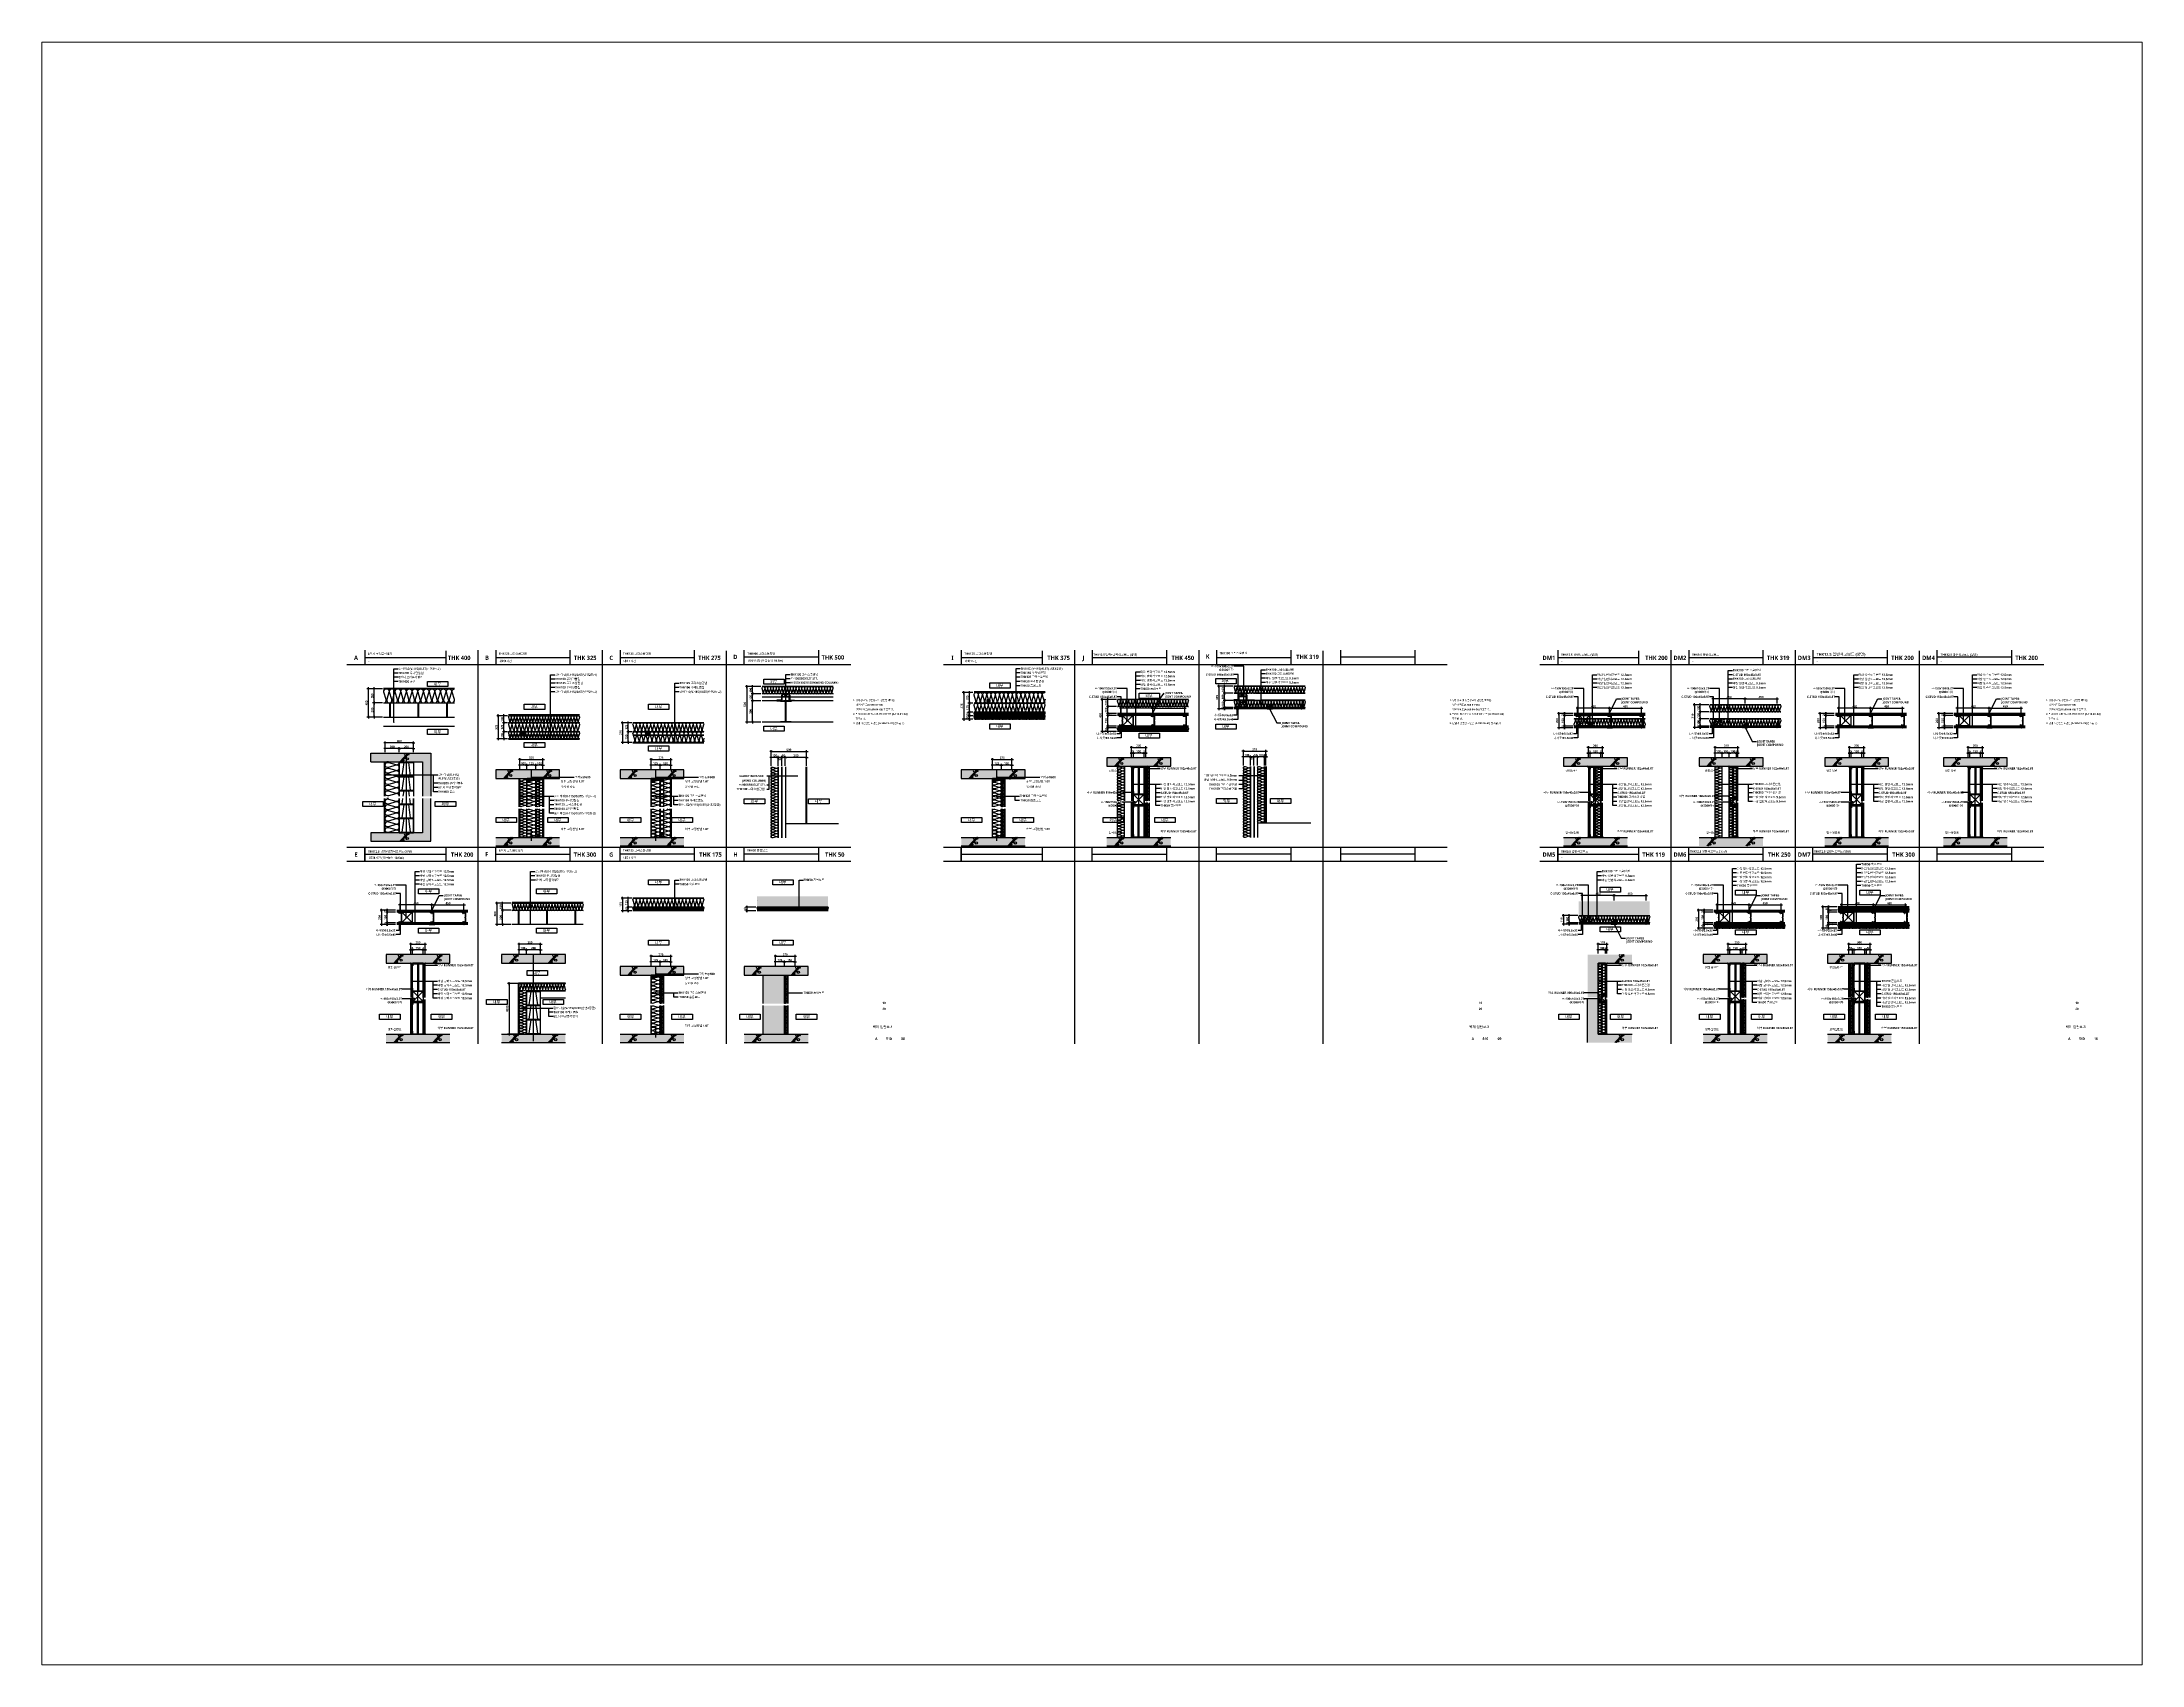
# Paper-space layout 'Layout1' of a CAD drawing. Extents: x 1.05 to 9.45, y 0.75 to 7.25.
# The model-space entities are those that its viewports show. They can reach past a viewport. Long polylines and large blocks are cut down to what shows.
import ezdxf
from ezdxf.enums import TextEntityAlignment as Align

# ---------------------------------------------------------------- set-up
doc = ezdxf.new("R2010")
doc.units = 0
doc.header["$LTSCALE"] = 10
doc.header["$MEASUREMENT"] = 0
doc.header["$PDSIZE"] = -2
for name, pattern in [('CEN', [62, 60, -1, 0, -1]), ('CENTER', [32.5, 30, -1, 0.5, -1]), ('HID', [2.3, 1.5, -0.8])]:
    doc.linetypes.add(name, pattern=pattern)
doc.layers.get('0').update_dxf_attribs({"linetype": 'CONTINUOUS'})
doc.layers.get('Defpoints').update_dxf_attribs({"color": 143, "linetype": 'CONTINUOUS'})
for name, color, linetype in [('0STL', 3, 'CONTINUOUS'), ('A-253', 253, 'CONTINUOUS'), ('A-ANNO-GRA1', 7, 'CONTINUOUS'), ('A-ANNO-LEAD', 4, 'CONTINUOUS'), ('A-ANNO-TEXT1', 7, 'CONTINUOUS'), ('A-COL', 2, 'CONTINUOUS'), ('A-CON', 2, 'CONTINUOUS'), ('A-DIM', 7, 'CONTINUOUS'), ('A-ELE9', 9, 'CONTINUOUS'), ('A-FIN1', 6, 'CONTINUOUS'), ('A-HAT', 8, 'CONTINUOUS'), ('A-ins-line', 8, 'CONTINUOUS'), ('A-insul', 251, 'CONTINUOUS'), ('A-LEADER', 7, 'CONTINUOUS'), ('A-ST-AXIS-BUB', 7, 'CONTINUOUS'), ('A-ST-AXIS-DIM', 7, 'CONTINUOUS'), ('A-STEEL', 7, 'CONTINUOUS'), ('A-STUD', 3, 'CONTINUOUS'), ('A-WALL-DRY', 7, 'CONTINUOUS'), ('A-WALL-GW', 4, 'CONTINUOUS'), ('A-WALL-PIR', 6, 'CONTINUOUS'), ('CEN', 1, 'CEN'), ('CHAN', 3, 'CONTINUOUS'), ('G-AXIS-LINE-1', 1, 'CENTER'), ('HAT', 5, 'CONTINUOUS'), ('HT', 8, 'CONTINUOUS'), ('LEADER', 4, 'CONTINUOUS'), ('경량철골1', 8, 'CONTINUOUS'), ('나사못', 8, 'CONTINUOUS'), ('나사못32', 8, 'CONTINUOUS'), ('나사못40', 8, 'CONTINUOUS'), ('조인트컴파운드', 8, 'CONTINUOUS')]:
    doc.layers.add(name, color=color, linetype=linetype)
doc.layers.add('A-TEXT-DP', color=181, linetype='CONTINUOUS', plot=False)
doc.styles.add('2020음성 1차', font='NanumGothicBold.ttf')
doc.dimstyles.new('DLEADER', dxfattribs={"dimscale": 50, "dimtxt": 3, "dimasz": 3, "dimexe": 1, "dimexo": 8, "dimgap": 1, "dimtad": 1, "dimdec": 0, "dimrnd": 0.25, "dimdsep": 32, "dimtxsty": '2020음성 1차', "dimblk": 'DOT', "dimcen": 5, "dimclrd": 4, "dimclre": 4, "dimclrt": 3, "dimadec": 0, "dimazin": 0, "dimtfac": 1, "dimtdec": 0, "dimtix": 1, "dimtmove": 2, "dimatfit": 1, "dimldrblk": 'DOT', "dimfxl": 1, "dimarcsym": 0})
doc.dimstyles.new('RI-DOT-150', dxfattribs={"dimscale": 150, "dimtxt": 3, "dimasz": 1, "dimexe": 2, "dimexo": 2, "dimgap": 1, "dimtad": 1, "dimdec": 0, "dimzin": 9, "dimdsep": 46, "dimtxsty": '2020음성 1차', "dimcen": 0, "dimclrd": 256, "dimclre": 256, "dimclrt": 3, "dimadec": 0, "dimazin": 0, "dimtm": 1e-09, "dimtfac": 1, "dimtdec": 0, "dimtix": 1, "dimtmove": 2, "dimatfit": 3, "dimfxl": 1.25, "dimtolj": 1, "dimtzin": 0, "dimlwd": -1, "dimlwe": -1, "dimarcsym": 0})

# ---------------------------------------------------------------- blocks, each defined once
blk = doc.blocks.new('각-50X100')
at = {"layer": 'A-STEEL', "color": 1}
for p, q in [((-22.7, -2.3), (22.7, -97.7)), ((-22.7, -97.7), (22.7, -2.3))]:
    blk.add_line(p, q, dxfattribs=at)
at = {"layer": 'A-STEEL'}
blk.add_lwpolyline([(-25, 0), (25, 0), (25, -100), (-25, -100)], close=True, dxfattribs=at)
at = {"layer": 'A-STEEL', "color": 251}
blk.add_lwpolyline([(-22.7, -2.3), (22.7, -2.3), (22.7, -97.7), (-22.7, -97.7)], close=True, dxfattribs=at)
blk = doc.blocks.new('DIMDOT')
at = {"layer": 'A-DIM', "color": 7, "linetype": 'Continuous'}
blk.add_line((-2, 0), (2, 0), dxfattribs=at)
for radius in [0.5, 0.25]:
    blk.add_circle((0, 0), radius, dxfattribs=at)
blk = doc.blocks.new('*D10')
at = {"layer": 'A-ST-AXIS-DIM'}
for p, q in [((6030, 5229), (5810, 5229)), ((5830, 5219), (5830, 4739)), ((6030, 4729), (5810, 4729))]:
    blk.add_line(p, q, dxfattribs=at)
at = {"layer": 'Defpoints', "color": 0}
for p in [(6045, 5229), (5830, 4729), (6045, 4729)]:
    blk.add_point(p, dxfattribs=at)
at = {"layer": 'A-ST-AXIS-DIM', "linetype": 'ByBlock', "xscale": 10, "yscale": 10, "zscale": 10}
for p, rotation in [((5830, 5229), 90), ((5830, 4729), 270)]:
    blk.add_blockref('DIMDOT', p, dxfattribs=dict(at, rotation=rotation))
at = {"layer": 'A-ST-AXIS-DIM', "color": 3, "ltscale": 10, "insert": (5803, 4979), "char_height": 30, "attachment_point": 5, "rotation": 90, "style": '2020음성 1차'}
blk.add_mtext('\\A1;500', dxfattribs=at)
blk = doc.blocks.new('*D11')
at = {"layer": 'A-ST-AXIS-DIM'}
for p, q in [((6030, 5029), (5890, 5029)), ((5910, 4739), (5910, 5019)), ((6030, 4729), (5890, 4729))]:
    blk.add_line(p, q, dxfattribs=at)
at = {"layer": 'Defpoints', "color": 0}
for p in [(5910, 5029), (6045, 5029), (6045, 4729)]:
    blk.add_point(p, dxfattribs=at)
at = {"layer": 'A-ST-AXIS-DIM', "linetype": 'ByBlock', "xscale": 10, "yscale": 10, "zscale": 10}
for p, rotation in [((5910, 5029), 90), ((5910, 4729), 270)]:
    blk.add_blockref('DIMDOT', p, dxfattribs=dict(at, rotation=rotation))
at = {"layer": 'A-ST-AXIS-DIM', "color": 3, "ltscale": 10, "insert": (5883, 4879), "char_height": 30, "attachment_point": 5, "rotation": 90, "style": '2020음성 1차'}
blk.add_mtext('\\A1;300', dxfattribs=at)
blk = doc.blocks.new('*D12')
at = {"layer": 'A-ST-AXIS-DIM'}
for p, q in [((6030, 5129), (5890, 5129)), ((6030, 5029), (5890, 5029)), ((5910, 5039), (5910, 5119))]:
    blk.add_line(p, q, dxfattribs=at)
at = {"layer": 'Defpoints', "color": 0}
for p in [(5910, 5129), (6045, 5129), (6045, 5029)]:
    blk.add_point(p, dxfattribs=at)
at = {"layer": 'A-ST-AXIS-DIM', "linetype": 'ByBlock', "xscale": 10, "yscale": 10, "zscale": 10}
for p, rotation in [((5910, 5129), 90), ((5910, 5029), 270)]:
    blk.add_blockref('DIMDOT', p, dxfattribs=dict(at, rotation=rotation))
at = {"layer": 'A-ST-AXIS-DIM', "color": 3, "ltscale": 10, "insert": (5884, 5079), "char_height": 30, "attachment_point": 5, "rotation": 90, "style": '2020음성 1차'}
blk.add_mtext('\\A1;100', dxfattribs=at)
blk = doc.blocks.new('*D13')
at = {"layer": 'A-ST-AXIS-DIM'}
for p, q in [((6030, 5229), (5890, 5229)), ((6030, 5129), (5890, 5129)), ((5910, 5139), (5910, 5219))]:
    blk.add_line(p, q, dxfattribs=at)
at = {"layer": 'Defpoints', "color": 0}
for p in [(5910, 5229), (6045, 5229), (6045, 5129)]:
    blk.add_point(p, dxfattribs=at)
at = {"layer": 'A-ST-AXIS-DIM', "linetype": 'ByBlock', "xscale": 10, "yscale": 10, "zscale": 10}
for p, rotation in [((5910, 5229), 90), ((5910, 5129), 270)]:
    blk.add_blockref('DIMDOT', p, dxfattribs=dict(at, rotation=rotation))
at = {"layer": 'A-ST-AXIS-DIM', "color": 3, "ltscale": 10, "insert": (5884, 5179), "char_height": 30, "attachment_point": 5, "rotation": 90, "style": '2020음성 1차'}
blk.add_mtext('\\A1;100', dxfattribs=at)
blk = doc.blocks.new('SYM-DOT')
at = {"layer": 'A-LEADER', "const_width": 7.5}
blk.add_lwpolyline([(-7, 2, 1), (0, 2, 1)], format="xyb", close=True, dxfattribs=at)
blk = doc.blocks.new('*D14')
at = {"layer": 'A-ST-AXIS-DIM'}
for p, q in [((6173, 4113), (6173, 4333)), ((6183, 4313), (6663, 4313)), ((6673, 4113), (6673, 4333))]:
    blk.add_line(p, q, dxfattribs=at)
at = {"layer": 'Defpoints', "color": 0}
for p in [(6673, 4313), (6173, 4098), (6673, 4098)]:
    blk.add_point(p, dxfattribs=at)
at = {"layer": 'A-ST-AXIS-DIM', "linetype": 'ByBlock', "xscale": 10, "yscale": 10, "zscale": 10, "rotation": 180}
blk.add_blockref('DIMDOT', (6173, 4313), dxfattribs=at)
at = {"layer": 'A-ST-AXIS-DIM', "linetype": 'ByBlock', "xscale": 10, "yscale": 10, "zscale": 10}
blk.add_blockref('DIMDOT', (6673, 4313), dxfattribs=at)
at = {"layer": 'A-ST-AXIS-DIM', "color": 3, "ltscale": 10, "insert": (6423, 4339), "char_height": 30, "attachment_point": 5, "style": '2020음성 1차'}
blk.add_mtext('\\A1;500', dxfattribs=at)
blk = doc.blocks.new('*D15')
at = {"layer": 'A-ST-AXIS-DIM'}
for p, q in [((6373, 4113), (6373, 4253)), ((6663, 4233), (6383, 4233)), ((6673, 4113), (6673, 4253))]:
    blk.add_line(p, q, dxfattribs=at)
at = {"layer": 'Defpoints', "color": 0}
for p in [(6373, 4233), (6373, 4098), (6673, 4098)]:
    blk.add_point(p, dxfattribs=at)
at = {"layer": 'A-ST-AXIS-DIM', "linetype": 'ByBlock', "xscale": 10, "yscale": 10, "zscale": 10, "rotation": 180}
blk.add_blockref('DIMDOT', (6373, 4233), dxfattribs=at)
at = {"layer": 'A-ST-AXIS-DIM', "linetype": 'ByBlock', "xscale": 10, "yscale": 10, "zscale": 10}
blk.add_blockref('DIMDOT', (6673, 4233), dxfattribs=at)
at = {"layer": 'A-ST-AXIS-DIM', "color": 3, "ltscale": 10, "insert": (6523, 4259), "char_height": 30, "attachment_point": 5, "style": '2020음성 1차'}
blk.add_mtext('\\A1;300', dxfattribs=at)
blk = doc.blocks.new('*D16')
at = {"layer": 'A-ST-AXIS-DIM'}
for p, q in [((6313, 4233), (6303, 4233)), ((6323, 4113), (6323, 4253)), ((6373, 4233), (6323, 4233)), ((6373, 4113), (6373, 4253)), ((6383, 4233), (6393, 4233))]:
    blk.add_line(p, q, dxfattribs=at)
at = {"layer": 'Defpoints', "color": 0}
for p in [(6323, 4233), (6323, 4098), (6373, 4098)]:
    blk.add_point(p, dxfattribs=at)
at = {"layer": 'A-ST-AXIS-DIM', "linetype": 'ByBlock', "xscale": 10, "yscale": 10, "zscale": 10}
blk.add_blockref('DIMDOT', (6323, 4233), dxfattribs=at)
at = {"layer": 'A-ST-AXIS-DIM', "linetype": 'ByBlock', "xscale": 10, "yscale": 10, "zscale": 10, "rotation": 180}
blk.add_blockref('DIMDOT', (6373, 4233), dxfattribs=at)
at = {"layer": 'A-ST-AXIS-DIM', "color": 3, "ltscale": 10, "insert": (6348, 4259), "char_height": 30, "attachment_point": 5, "style": '2020음성 1차'}
blk.add_mtext('\\A1;50', dxfattribs=at)
blk = doc.blocks.new('*D17')
at = {"layer": 'A-ST-AXIS-DIM'}
for p, q in [((6173, 4113), (6173, 4253)), ((6263, 4233), (6183, 4233)), ((6273, 4113), (6273, 4253))]:
    blk.add_line(p, q, dxfattribs=at)
at = {"layer": 'Defpoints', "color": 0}
for p in [(6173, 4233), (6173, 4098), (6273, 4098)]:
    blk.add_point(p, dxfattribs=at)
at = {"layer": 'A-ST-AXIS-DIM', "linetype": 'ByBlock', "xscale": 10, "yscale": 10, "zscale": 10, "rotation": 180}
blk.add_blockref('DIMDOT', (6173, 4233), dxfattribs=at)
at = {"layer": 'A-ST-AXIS-DIM', "linetype": 'ByBlock', "xscale": 10, "yscale": 10, "zscale": 10}
blk.add_blockref('DIMDOT', (6273, 4233), dxfattribs=at)
at = {"layer": 'A-ST-AXIS-DIM', "color": 3, "ltscale": 10, "insert": (6223, 4259), "char_height": 30, "attachment_point": 5, "style": '2020음성 1차'}
blk.add_mtext('\\A1;100', dxfattribs=at)
blk = doc.blocks.new('*D18')
at = {"layer": 'A-ST-AXIS-DIM'}
for p, q in [((885, 2079), (665, 2079)), ((885, 1879), (665, 1879)), ((685, 2069), (685, 1889))]:
    blk.add_line(p, q, dxfattribs=at)
at = {"layer": 'Defpoints', "color": 0}
for p in [(900, 2079), (685, 1879), (900, 1879)]:
    blk.add_point(p, dxfattribs=at)
at = {"layer": 'A-ST-AXIS-DIM', "linetype": 'ByBlock', "xscale": 10, "yscale": 10, "zscale": 10}
for p, rotation in [((685, 2079), 90), ((685, 1879), 270)]:
    blk.add_blockref('DIMDOT', p, dxfattribs=dict(at, rotation=rotation))
at = {"layer": 'A-ST-AXIS-DIM', "color": 3, "ltscale": 10, "insert": (659, 1979), "char_height": 30, "attachment_point": 5, "rotation": 90, "style": '2020음성 1차'}
blk.add_mtext('\\A1;200', dxfattribs=at)
blk = doc.blocks.new('*D19')
at = {"layer": 'A-ST-AXIS-DIM'}
for p, q in [((885, 2054), (745, 2054)), ((885, 1904), (745, 1904)), ((765, 1914), (765, 2044))]:
    blk.add_line(p, q, dxfattribs=at)
at = {"layer": 'Defpoints', "color": 0}
for p in [(765, 2054), (900, 2054), (900, 1904)]:
    blk.add_point(p, dxfattribs=at)
at = {"layer": 'A-ST-AXIS-DIM', "linetype": 'ByBlock', "xscale": 10, "yscale": 10, "zscale": 10}
for p, rotation in [((765, 2054), 90), ((765, 1904), 270)]:
    blk.add_blockref('DIMDOT', p, dxfattribs=dict(at, rotation=rotation))
at = {"layer": 'A-ST-AXIS-DIM', "color": 3, "ltscale": 10, "insert": (739, 1979), "char_height": 30, "attachment_point": 5, "rotation": 90, "style": '2020음성 1차'}
blk.add_mtext('\\A1;150', dxfattribs=at)
blk = doc.blocks.new('*D20')
at = {"layer": 'A-ST-AXIS-DIM'}
for p, q in [((885, 1904), (745, 1904)), ((885, 1879), (745, 1879)), ((765, 1914), (765, 1924)), ((765, 1879), (765, 1904)), ((765, 1869), (765, 1859))]:
    blk.add_line(p, q, dxfattribs=at)
at = {"layer": 'Defpoints', "color": 0}
for p in [(765, 1904), (900, 1904), (900, 1879)]:
    blk.add_point(p, dxfattribs=at)
at = {"layer": 'A-ST-AXIS-DIM', "linetype": 'ByBlock', "xscale": 10, "yscale": 10, "zscale": 10}
for p, rotation in [((765, 1904), 270), ((765, 1879), 90)]:
    blk.add_blockref('DIMDOT', p, dxfattribs=dict(at, rotation=rotation))
at = {"layer": 'A-ST-AXIS-DIM', "color": 3, "ltscale": 10, "insert": (738, 1891), "char_height": 30, "attachment_point": 5, "rotation": 90, "style": '2020음성 1차'}
blk.add_mtext('\\A1;25', dxfattribs=at)
blk = doc.blocks.new('*D21')
at = {"layer": 'A-ST-AXIS-DIM'}
for p, q in [((885, 2079), (745, 2079)), ((765, 2089), (765, 2099)), ((765, 2054), (765, 2079)), ((885, 2054), (745, 2054)), ((765, 2044), (765, 2034))]:
    blk.add_line(p, q, dxfattribs=at)
at = {"layer": 'Defpoints', "color": 0}
for p in [(765, 2079), (900, 2079), (900, 2054)]:
    blk.add_point(p, dxfattribs=at)
at = {"layer": 'A-ST-AXIS-DIM', "linetype": 'ByBlock', "xscale": 10, "yscale": 10, "zscale": 10}
for p, rotation in [((765, 2079), 270), ((765, 2054), 90)]:
    blk.add_blockref('DIMDOT', p, dxfattribs=dict(at, rotation=rotation))
at = {"layer": 'A-ST-AXIS-DIM', "color": 3, "ltscale": 10, "insert": (738, 2066), "char_height": 30, "attachment_point": 5, "rotation": 90, "style": '2020음성 1차'}
blk.add_mtext('\\A1;25', dxfattribs=at)
blk = doc.blocks.new('222')
at = {"layer": 'HT'}
for p, q in [((9529, 4310), (9584, 4370)), ((9540, 4310), (9595, 4370))]:
    blk.add_line(p, q, dxfattribs=at)
at = {"layer": 'HT', "color": 4}
blk.add_line((9535, 4310), (9589, 4370), dxfattribs=at)
at = {"layer": 'HT'}
for centre, radius in [((9534, 4319), 3.41), ((9543, 4350), 7.63), ((9561, 4344), 3.41), ((9570, 4361), 3.41), ((9569, 4350), 1.53)]:
    blk.add_circle(centre, radius, dxfattribs=at)
blk.add_arc((9556, 4315), 8.7, 329.3752, 210.6248, dxfattribs=at)
blk = doc.blocks.new('*D22')
at = {"layer": 'A-ST-AXIS-DIM'}
for p, q in [((1397, 2086), (1397, 2174)), ((1407, 2154), (1837, 2154)), ((1847, 2086), (1847, 2174))]:
    blk.add_line(p, q, dxfattribs=at)
at = {"layer": 'Defpoints', "color": 0}
for p in [(1397, 2071), (1847, 2154), (1847, 2071)]:
    blk.add_point(p, dxfattribs=at)
at = {"layer": 'A-ST-AXIS-DIM', "linetype": 'ByBlock', "xscale": 10, "yscale": 10, "zscale": 10, "rotation": 180}
blk.add_blockref('DIMDOT', (1397, 2154), dxfattribs=at)
at = {"layer": 'A-ST-AXIS-DIM', "linetype": 'ByBlock', "xscale": 10, "yscale": 10, "zscale": 10}
blk.add_blockref('DIMDOT', (1847, 2154), dxfattribs=at)
at = {"layer": 'A-ST-AXIS-DIM', "color": 3, "ltscale": 10, "insert": (1622, 2180), "char_height": 30, "attachment_point": 5, "style": '2020음성 1차'}
blk.add_mtext('\\A1;450', dxfattribs=at)
blk = doc.blocks.new('*D23')
at = {"layer": 'A-ST-AXIS-DIM'}
for p, q in [((947, 2086), (947, 2174)), ((1387, 2154), (957, 2154)), ((1397, 2086), (1397, 2174))]:
    blk.add_line(p, q, dxfattribs=at)
at = {"layer": 'Defpoints', "color": 0}
for p in [(947, 2154), (947, 2071), (1397, 2071)]:
    blk.add_point(p, dxfattribs=at)
at = {"layer": 'A-ST-AXIS-DIM', "linetype": 'ByBlock', "xscale": 10, "yscale": 10, "zscale": 10, "rotation": 180}
blk.add_blockref('DIMDOT', (947, 2154), dxfattribs=at)
at = {"layer": 'A-ST-AXIS-DIM', "linetype": 'ByBlock', "xscale": 10, "yscale": 10, "zscale": 10}
blk.add_blockref('DIMDOT', (1397, 2154), dxfattribs=at)
at = {"layer": 'A-ST-AXIS-DIM', "color": 3, "ltscale": 10, "insert": (1172, 2180), "char_height": 30, "attachment_point": 5, "style": '2020음성 1차'}
blk.add_mtext('\\A1;450', dxfattribs=at)
blk = doc.blocks.new('_Dot')
at = {"color": 0, "lineweight": -2}
blk.add_line((-0.5, 0), (-1, 0), dxfattribs=at)
at = {"color": 0, "const_width": 0.5}
blk.add_lwpolyline([(-0.25, 0, 1), (0.25, 0, 1)], format="xyb", close=True, dxfattribs=at)
blk = doc.blocks.new('*D24')
at = {"layer": 'A-ST-AXIS-DIM'}
for p, q in [((1100, 1472), (1100, 1622)), ((1110, 1602), (1290, 1602)), ((1300, 1472), (1300, 1622))]:
    blk.add_line(p, q, dxfattribs=at)
at = {"layer": 'Defpoints', "color": 0}
for p in [(1300, 1602), (1100, 1457), (1300, 1457)]:
    blk.add_point(p, dxfattribs=at)
at = {"layer": 'A-ST-AXIS-DIM', "linetype": 'ByBlock', "xscale": 10, "yscale": 10, "zscale": 10, "rotation": 180}
blk.add_blockref('DIMDOT', (1100, 1602), dxfattribs=at)
at = {"layer": 'A-ST-AXIS-DIM', "linetype": 'ByBlock', "xscale": 10, "yscale": 10, "zscale": 10}
blk.add_blockref('DIMDOT', (1300, 1602), dxfattribs=at)
at = {"layer": 'A-ST-AXIS-DIM', "color": 3, "ltscale": 10, "insert": (1200, 1628), "char_height": 30, "attachment_point": 5, "style": '2020음성 1차'}
blk.add_mtext('\\A1;200', dxfattribs=at)
blk = doc.blocks.new('*D25')
at = {"layer": 'A-ST-AXIS-DIM'}
for p, q in [((1125, 1472), (1125, 1542)), ((1265, 1522), (1135, 1522)), ((1275, 1472), (1275, 1542))]:
    blk.add_line(p, q, dxfattribs=at)
at = {"layer": 'Defpoints', "color": 0}
for p in [(1125, 1522), (1125, 1457), (1275, 1457)]:
    blk.add_point(p, dxfattribs=at)
at = {"layer": 'A-ST-AXIS-DIM', "linetype": 'ByBlock', "xscale": 10, "yscale": 10, "zscale": 10, "rotation": 180}
blk.add_blockref('DIMDOT', (1125, 1522), dxfattribs=at)
at = {"layer": 'A-ST-AXIS-DIM', "linetype": 'ByBlock', "xscale": 10, "yscale": 10, "zscale": 10}
blk.add_blockref('DIMDOT', (1275, 1522), dxfattribs=at)
at = {"layer": 'A-ST-AXIS-DIM', "color": 3, "ltscale": 10, "insert": (1200, 1548), "char_height": 30, "attachment_point": 5, "style": '2020음성 1차'}
blk.add_mtext('\\A1;150', dxfattribs=at)
blk = doc.blocks.new('*D26')
at = {"layer": 'A-ST-AXIS-DIM'}
for p, q in [((1090, 1522), (1080, 1522)), ((1100, 1472), (1100, 1542)), ((1125, 1522), (1100, 1522)), ((1125, 1472), (1125, 1542)), ((1135, 1522), (1145, 1522))]:
    blk.add_line(p, q, dxfattribs=at)
at = {"layer": 'Defpoints', "color": 0}
for p in [(1100, 1522), (1100, 1457), (1125, 1457)]:
    blk.add_point(p, dxfattribs=at)
at = {"layer": 'A-ST-AXIS-DIM', "linetype": 'ByBlock', "xscale": 10, "yscale": 10, "zscale": 10}
blk.add_blockref('DIMDOT', (1100, 1522), dxfattribs=at)
at = {"layer": 'A-ST-AXIS-DIM', "linetype": 'ByBlock', "xscale": 10, "yscale": 10, "zscale": 10, "rotation": 180}
blk.add_blockref('DIMDOT', (1125, 1522), dxfattribs=at)
at = {"layer": 'A-ST-AXIS-DIM', "color": 3, "ltscale": 10, "insert": (1112, 1548), "char_height": 30, "attachment_point": 5, "style": '2020음성 1차'}
blk.add_mtext('\\A1;25', dxfattribs=at)
blk = doc.blocks.new('*D27')
at = {"layer": 'A-ST-AXIS-DIM'}
for p, q in [((1265, 1522), (1255, 1522)), ((1275, 1472), (1275, 1542)), ((1300, 1522), (1275, 1522)), ((1300, 1472), (1300, 1542)), ((1310, 1522), (1320, 1522))]:
    blk.add_line(p, q, dxfattribs=at)
at = {"layer": 'Defpoints', "color": 0}
for p in [(1275, 1522), (1275, 1457), (1300, 1457)]:
    blk.add_point(p, dxfattribs=at)
at = {"layer": 'A-ST-AXIS-DIM', "linetype": 'ByBlock', "xscale": 10, "yscale": 10, "zscale": 10}
blk.add_blockref('DIMDOT', (1275, 1522), dxfattribs=at)
at = {"layer": 'A-ST-AXIS-DIM', "linetype": 'ByBlock', "xscale": 10, "yscale": 10, "zscale": 10, "rotation": 180}
blk.add_blockref('DIMDOT', (1300, 1522), dxfattribs=at)
at = {"layer": 'A-ST-AXIS-DIM', "color": 3, "ltscale": 10, "insert": (1287, 1548), "char_height": 30, "attachment_point": 5, "style": '2020음성 1차'}
blk.add_mtext('\\A1;25', dxfattribs=at)
blk = doc.blocks.new('kcc나사못40')
at = {"layer": '나사못40'}
for p, q in [((0, 0), (6, 0)), ((0, 0), (0, 0)), ((2, 38), (1, 38)), ((1, 38), (2, 38)), ((1, 37), (2, 37)), ((2, 37), (1, 37)), ((2, 36), (1, 36)), ((1, 36), (2, 35)), ((2, 35), (1, 34)), ((1, 34), (2, 34)), ((1, 33), (2, 33)), ((2, 33), (1, 33)), ((2, 32), (1, 32)), ((1, 32), (2, 31)), ((2, 31), (1, 30)), ((1, 30), (2, 30)), ((2, 29), (1, 29)), ((1, 29), (2, 29)), ((1, 28), (2, 27)), ((2, 28), (1, 28)), ((2, 27), (1, 26)), ((1, 26), (2, 26)), ((1, 25), (2, 25)), ((2, 25), (1, 25)), ((2, 24), (1, 24)), ((1, 24), (2, 24)), ((1, 23), (2, 22)), ((2, 23), (1, 23)), ((2, 22), (1, 21)), ((1, 21), (2, 21)), ((1, 20), (2, 20)), ((2, 20), (1, 20)), ((2, 19), (1, 19)), ((1, 19), (2, 18)), ((2, 18), (1, 17)), ((1, 17), (2, 17)), ((2, 16), (1, 16)), ((1, 16), (2, 16)), ((1, 15), (2, 14)), ((2, 15), (1, 15)), ((2, 14), (1, 13)), ((1, 13), (2, 13)), ((1, 12), (2, 12)), ((2, 12), (1, 12)), ((2, 11), (1, 11)), ((1, 11), (2, 11)), ((1, 10), (2, 9)), ((2, 10), (1, 10)), ((2, 9), (1, 8)), ((1, 8), (2, 8)), ((1, 7), (2, 7)), ((2, 7), (1, 7)), ((2, 38), (3, 40)), ((2, 38), (4, 38)), ((2, 38), (4, 37)), ((2, 38), (2, 37)), ((2, 38), (4, 38)), ((2, 37), (4, 36)), ((2, 37), (4, 37)), ((2, 37), (2, 36)), ((2, 37), (4, 37)), ((2, 36), (4, 35)), ((2, 35), (4, 35)), ((2, 35), (4, 34)), ((2, 35), (2, 35)), ((2, 35), (4, 35)), ((2, 34), (2, 33)), ((2, 34), (4, 33)), ((2, 34), (4, 34)), ((2, 33), (4, 32)), ((2, 33), (4, 33)), ((2, 33), (2, 32)), ((2, 33), (4, 33)), ((2, 32), (4, 31)), ((2, 31), (2, 31)), ((2, 31), (4, 30)), ((2, 31), (4, 31)), ((2, 31), (4, 31)), ((2, 30), (4, 29)), ((2, 30), (2, 29)), ((2, 30), (4, 30)), ((2, 29), (2, 28)), ((2, 29), (4, 29)), ((2, 29), (4, 28)), ((2, 29), (4, 29)), ((2, 28), (4, 27)), ((2, 27), (4, 27)), ((2, 27), (4, 26)), ((2, 27), (2, 27)), ((2, 27), (4, 27)), ((2, 26), (2, 25)), ((2, 26), (4, 26)), ((2, 26), (4, 26)), ((2, 25), (4, 24)), ((2, 25), (4, 25)), ((2, 25), (2, 24)), ((2, 25), (4, 25)), ((2, 24), (2, 23)), ((2, 24), (4, 24)), ((2, 24), (4, 23)), ((2, 24), (4, 24)), ((2, 23), (4, 22)), ((2, 22), (4, 22)), ((2, 22), (4, 21)), ((2, 22), (2, 22)), ((2, 22), (4, 22)), ((2, 21), (2, 20)), ((2, 21), (4, 20)), ((2, 21), (4, 21)), ((2, 20), (4, 19)), ((2, 20), (4, 20)), ((2, 20), (2, 19)), ((2, 20), (4, 20)), ((2, 19), (4, 18)), ((2, 18), (2, 18)), ((2, 18), (4, 17)), ((2, 18), (4, 18)), ((2, 18), (4, 18)), ((2, 17), (4, 16)), ((2, 17), (2, 16)), ((2, 17), (4, 17)), ((2, 16), (2, 15)), ((2, 16), (4, 16)), ((2, 16), (4, 15)), ((2, 16), (4, 16)), ((2, 15), (4, 14)), ((2, 14), (4, 14)), ((2, 14), (4, 13)), ((2, 14), (2, 14)), ((2, 14), (4, 14)), ((2, 13), (2, 12)), ((2, 13), (4, 13)), ((2, 13), (4, 13)), ((2, 12), (4, 11)), ((2, 12), (4, 12)), ((2, 12), (2, 11)), ((2, 12), (4, 12)), ((2, 11), (2, 10)), ((2, 11), (4, 11)), ((2, 11), (4, 10)), ((2, 11), (4, 11)), ((2, 10), (4, 9)), ((2, 9), (4, 9)), ((2, 9), (4, 8)), ((2, 9), (2, 9)), ((2, 9), (4, 9)), ((2, 8), (2, 7)), ((2, 8), (4, 7)), ((2, 8), (4, 8)), ((2, 7), (4, 6)), ((2, 7), (4, 7)), ((2, 7), (4, 7)), ((2, 7), (2, 5)), ((4, 39), (3, 40)), ((4, 39), (4, 38)), ((4, 38), (5, 38)), ((5, 38), (4, 37)), ((4, 37), (5, 36)), ((4, 37), (4, 37)), ((5, 36), (4, 36)), ((4, 36), (4, 35)), ((4, 35), (5, 35)), ((5, 35), (4, 35)), ((4, 35), (4, 34)), ((4, 34), (5, 34)), ((5, 34), (4, 33)), ((4, 33), (5, 32)), ((4, 33), (4, 33)), ((5, 32), (4, 32)), ((4, 32), (4, 31)), ((4, 31), (4, 30)), ((4, 31), (5, 31)), ((5, 31), (4, 31)), ((5, 30), (4, 29)), ((4, 30), (5, 30)), ((4, 29), (4, 29)), ((4, 29), (5, 28)), ((4, 28), (4, 27)), ((5, 28), (4, 28)), ((5, 27), (4, 27)), ((4, 27), (5, 27)), ((4, 27), (4, 26)), ((4, 26), (4, 25)), ((4, 26), (5, 26)), ((5, 26), (4, 26)), ((5, 25), (4, 24)), ((4, 25), (5, 25)), ((4, 24), (4, 24)), ((4, 24), (5, 23)), ((4, 23), (4, 22)), ((5, 23), (4, 23)), ((5, 22), (4, 22)), ((4, 22), (5, 22)), ((4, 22), (4, 21)), ((4, 21), (5, 21)), ((5, 21), (4, 20)), ((4, 20), (5, 19)), ((4, 20), (4, 20)), ((5, 19), (4, 19)), ((4, 19), (4, 18)), ((4, 18), (4, 17)), ((4, 18), (5, 18)), ((5, 18), (4, 18)), ((5, 17), (4, 16)), ((4, 17), (5, 17)), ((4, 16), (4, 16)), ((4, 16), (5, 15)), ((4, 15), (4, 14)), ((5, 15), (4, 15)), ((5, 14), (4, 14)), ((4, 14), (5, 14)), ((4, 14), (4, 13)), ((4, 13), (4, 12)), ((4, 13), (5, 13)), ((5, 13), (4, 13)), ((5, 12), (4, 11)), ((4, 12), (5, 12)), ((4, 11), (4, 11)), ((4, 11), (5, 10)), ((4, 10), (4, 9)), ((5, 10), (4, 10)), ((5, 9), (4, 9)), ((4, 9), (5, 9)), ((4, 9), (4, 8)), ((4, 8), (5, 8)), ((5, 8), (4, 7)), ((4, 7), (5, 6)), ((4, 7), (4, 7)), ((5, 6), (4, 6)), ((4, 6), (4, 5)), ((6, 0), (6, 0)), ((0, 0), (6, 0))]:
    blk.add_line(p, q, dxfattribs=at)
at = {"layer": '나사못40', "extrusion": (0, 0, -1)}
blk.add_ellipse((0, 5), major_axis=(0, -5), ratio=0.3, start_param=4.712389, end_param=6.283185, dxfattribs=at)
at = {"layer": '나사못40'}
blk.add_ellipse((6, 5), major_axis=(0, -5), ratio=0.3, start_param=4.712389, end_param=6.283185, dxfattribs=at)
blk = doc.blocks.new('kcc나사못32')
at = {"layer": '나사못32'}
for p, q in [((0, 0), (0, 0)), ((6, 0), (0, 0)), ((1, 30), (2, 29)), ((2, 30), (1, 30)), ((2, 29), (1, 28)), ((1, 28), (2, 28)), ((1, 27), (2, 27)), ((2, 27), (1, 27)), ((1, 26), (2, 25)), ((2, 26), (1, 26)), ((2, 25), (1, 24)), ((1, 24), (2, 24)), ((1, 23), (2, 23)), ((2, 23), (1, 23)), ((2, 22), (1, 22)), ((1, 22), (2, 21)), ((2, 21), (1, 20)), ((1, 20), (2, 20)), ((2, 19), (1, 19)), ((1, 19), (2, 19)), ((1, 18), (2, 18)), ((2, 18), (1, 18)), ((2, 17), (1, 17)), ((1, 17), (2, 16)), ((2, 16), (1, 15)), ((1, 15), (2, 15)), ((2, 14), (1, 14)), ((1, 14), (2, 14)), ((1, 13), (2, 12)), ((2, 13), (1, 13)), ((2, 12), (1, 11)), ((1, 11), (2, 11)), ((1, 10), (2, 10)), ((2, 10), (1, 10)), ((2, 9), (1, 9)), ((1, 9), (2, 8)), ((2, 8), (1, 7)), ((1, 7), (2, 7)), ((2, 6), (1, 6)), ((1, 6), (2, 6)), ((2, 31), (3, 32)), ((2, 31), (2, 30)), ((4, 30), (2, 30)), ((4, 30), (2, 29)), ((4, 30), (2, 30)), ((4, 29), (2, 29)), ((2, 29), (2, 29)), ((4, 29), (2, 29)), ((4, 29), (2, 28)), ((4, 28), (2, 27)), ((2, 28), (2, 27)), ((4, 27), (2, 27)), ((4, 27), (2, 26)), ((2, 27), (2, 26)), ((4, 27), (2, 27)), ((4, 26), (2, 26)), ((4, 26), (2, 25)), ((4, 25), (2, 25)), ((2, 25), (2, 25)), ((4, 25), (2, 25)), ((4, 25), (2, 24)), ((4, 24), (2, 23)), ((2, 24), (2, 23)), ((4, 23), (2, 23)), ((4, 23), (2, 23)), ((2, 23), (2, 22)), ((4, 23), (2, 22)), ((4, 22), (2, 22)), ((4, 22), (2, 21)), ((4, 21), (2, 21)), ((4, 21), (2, 20)), ((4, 21), (2, 21)), ((2, 21), (2, 21)), ((2, 20), (2, 19)), ((4, 20), (2, 19)), ((4, 19), (2, 19)), ((4, 19), (2, 18)), ((2, 19), (2, 18)), ((4, 19), (2, 19)), ((4, 18), (2, 18)), ((4, 18), (2, 18)), ((2, 18), (2, 17)), ((4, 17), (2, 17)), ((4, 17), (2, 17)), ((4, 17), (2, 16)), ((4, 16), (2, 16)), ((4, 16), (2, 15)), ((4, 16), (2, 16)), ((2, 16), (2, 16)), ((2, 15), (2, 14)), ((4, 15), (2, 14)), ((4, 14), (2, 14)), ((4, 14), (2, 13)), ((2, 14), (2, 13)), ((4, 14), (2, 14)), ((4, 13), (2, 13)), ((4, 13), (2, 12)), ((4, 12), (2, 12)), ((2, 12), (2, 12)), ((4, 12), (2, 12)), ((4, 12), (2, 11)), ((4, 11), (2, 10)), ((2, 11), (2, 10)), ((4, 10), (2, 10)), ((4, 10), (2, 10)), ((2, 10), (2, 9)), ((4, 10), (2, 9)), ((4, 9), (2, 9)), ((4, 9), (2, 8)), ((4, 8), (2, 8)), ((4, 8), (2, 7)), ((4, 8), (2, 8)), ((2, 8), (2, 8)), ((2, 7), (2, 6)), ((4, 7), (2, 6)), ((2, 6), (2, 5)), ((4, 6), (2, 6)), ((4, 6), (2, 6)), ((4, 30), (3, 32)), ((4, 30), (4, 29)), ((5, 30), (4, 30)), ((4, 30), (5, 30)), ((4, 29), (4, 28)), ((4, 29), (5, 29)), ((5, 29), (4, 29)), ((5, 28), (4, 27)), ((4, 28), (5, 28)), ((4, 27), (4, 27)), ((4, 27), (5, 26)), ((5, 26), (4, 26)), ((4, 26), (4, 25)), ((4, 25), (4, 24)), ((4, 25), (5, 25)), ((5, 25), (4, 25)), ((5, 24), (4, 23)), ((4, 24), (5, 24)), ((4, 23), (5, 22)), ((4, 23), (4, 23)), ((4, 22), (4, 21)), ((5, 22), (4, 22)), ((5, 21), (4, 21)), ((4, 21), (5, 21)), ((4, 21), (4, 20)), ((4, 20), (5, 20)), ((5, 20), (4, 19)), ((4, 19), (4, 19)), ((4, 19), (5, 18)), ((5, 18), (4, 18)), ((4, 18), (4, 17)), ((4, 17), (4, 16)), ((4, 17), (5, 17)), ((5, 17), (4, 17)), ((5, 16), (4, 16)), ((4, 16), (5, 16)), ((4, 16), (4, 15)), ((4, 15), (5, 15)), ((5, 15), (4, 14)), ((4, 14), (4, 14)), ((4, 14), (5, 13)), ((5, 13), (4, 13)), ((4, 13), (4, 12)), ((4, 12), (4, 11)), ((4, 12), (5, 12)), ((5, 12), (4, 12)), ((5, 11), (4, 10)), ((4, 11), (5, 11)), ((4, 10), (5, 9)), ((4, 10), (4, 10)), ((4, 9), (4, 8)), ((5, 9), (4, 9)), ((5, 8), (4, 8)), ((4, 8), (5, 8)), ((4, 8), (4, 7)), ((4, 7), (5, 7)), ((5, 7), (4, 6)), ((4, 6), (4, 5)), ((6, 0), (6, 0)), ((6, 0), (0, 0))]:
    blk.add_line(p, q, dxfattribs=at)
at = {"layer": '나사못32', "extrusion": (0, 0, -1)}
blk.add_ellipse((0, 5), major_axis=(0, 5), ratio=0.3, start_param=1.570796, end_param=3.141593, dxfattribs=at)
at = {"layer": '나사못32'}
blk.add_ellipse((6, 5), major_axis=(0, 5), ratio=0.3, start_param=1.570796, end_param=3.141593, dxfattribs=at)
blk = doc.blocks.new('각-50X50')
at = {"layer": 'A-STEEL', "color": 1}
for p, q in [((-45, 0), (0, 45)), ((-45, 45), (0, 0))]:
    blk.add_line(p, q, dxfattribs=at)
at = {"layer": 'A-STEEL'}
blk.add_lwpolyline([(-48, -2), (2, -2), (2, 48), (-48, 48)], close=True, dxfattribs=at)
at = {"layer": 'A-STEEL', "color": 251}
blk.add_lwpolyline([(-45, 0), (0, 0), (0, 45), (-45, 45)], close=True, dxfattribs=at)
blk = doc.blocks.new('*D28')
at = {"layer": 'A-ST-AXIS-DIM'}
for p, q in [((2635, 4072), (2635, 4222)), ((2645, 4202), (2950, 4202)), ((2960, 4072), (2960, 4222))]:
    blk.add_line(p, q, dxfattribs=at)
at = {"layer": 'Defpoints', "color": 0}
for p in [(2960, 4202), (2635, 4057), (2960, 4057)]:
    blk.add_point(p, dxfattribs=at)
at = {"layer": 'A-ST-AXIS-DIM', "linetype": 'ByBlock', "xscale": 10, "yscale": 10, "zscale": 10, "rotation": 180}
blk.add_blockref('DIMDOT', (2635, 4202), dxfattribs=at)
at = {"layer": 'A-ST-AXIS-DIM', "linetype": 'ByBlock', "xscale": 10, "yscale": 10, "zscale": 10}
blk.add_blockref('DIMDOT', (2960, 4202), dxfattribs=at)
at = {"layer": 'A-ST-AXIS-DIM', "color": 3, "ltscale": 10, "insert": (2797, 4228), "char_height": 30, "attachment_point": 5, "style": '2020음성 1차'}
blk.add_mtext('\\A1;325', dxfattribs=at)
blk = doc.blocks.new('*D29')
at = {"layer": 'A-ST-AXIS-DIM'}
for p, q in [((2735, 4072), (2735, 4142)), ((2860, 4072), (2860, 4142)), ((2850, 4122), (2745, 4122))]:
    blk.add_line(p, q, dxfattribs=at)
at = {"layer": 'Defpoints', "color": 0}
for p in [(2735, 4122), (2735, 4057), (2860, 4057)]:
    blk.add_point(p, dxfattribs=at)
at = {"layer": 'A-ST-AXIS-DIM', "linetype": 'ByBlock', "xscale": 10, "yscale": 10, "zscale": 10, "rotation": 180}
blk.add_blockref('DIMDOT', (2735, 4122), dxfattribs=at)
at = {"layer": 'A-ST-AXIS-DIM', "linetype": 'ByBlock', "xscale": 10, "yscale": 10, "zscale": 10}
blk.add_blockref('DIMDOT', (2860, 4122), dxfattribs=at)
at = {"layer": 'A-ST-AXIS-DIM', "color": 3, "ltscale": 10, "insert": (2797, 4148), "char_height": 30, "attachment_point": 5, "style": '2020음성 1차'}
blk.add_mtext('\\A1;125', dxfattribs=at)
blk = doc.blocks.new('*D30')
at = {"layer": 'A-ST-AXIS-DIM'}
for p, q in [((2860, 4072), (2860, 4142)), ((2960, 4072), (2960, 4142)), ((2950, 4122), (2870, 4122))]:
    blk.add_line(p, q, dxfattribs=at)
at = {"layer": 'Defpoints', "color": 0}
for p in [(2860, 4122), (2860, 4057), (2960, 4057)]:
    blk.add_point(p, dxfattribs=at)
at = {"layer": 'A-ST-AXIS-DIM', "linetype": 'ByBlock', "xscale": 10, "yscale": 10, "zscale": 10, "rotation": 180}
blk.add_blockref('DIMDOT', (2860, 4122), dxfattribs=at)
at = {"layer": 'A-ST-AXIS-DIM', "linetype": 'ByBlock', "xscale": 10, "yscale": 10, "zscale": 10}
blk.add_blockref('DIMDOT', (2960, 4122), dxfattribs=at)
at = {"layer": 'A-ST-AXIS-DIM', "color": 3, "ltscale": 10, "insert": (2910, 4148), "char_height": 30, "attachment_point": 5, "style": '2020음성 1차'}
blk.add_mtext('\\A1;100', dxfattribs=at)
blk = doc.blocks.new('*D31')
at = {"layer": 'A-ST-AXIS-DIM'}
for p, q in [((2635, 4072), (2635, 4142)), ((2735, 4072), (2735, 4142)), ((2725, 4122), (2645, 4122))]:
    blk.add_line(p, q, dxfattribs=at)
at = {"layer": 'Defpoints', "color": 0}
for p in [(2635, 4122), (2635, 4057), (2735, 4057)]:
    blk.add_point(p, dxfattribs=at)
at = {"layer": 'A-ST-AXIS-DIM', "linetype": 'ByBlock', "xscale": 10, "yscale": 10, "zscale": 10, "rotation": 180}
blk.add_blockref('DIMDOT', (2635, 4122), dxfattribs=at)
at = {"layer": 'A-ST-AXIS-DIM', "linetype": 'ByBlock', "xscale": 10, "yscale": 10, "zscale": 10}
blk.add_blockref('DIMDOT', (2735, 4122), dxfattribs=at)
at = {"layer": 'A-ST-AXIS-DIM', "color": 3, "ltscale": 10, "insert": (2685, 4148), "char_height": 30, "attachment_point": 5, "style": '2020음성 1차'}
blk.add_mtext('\\A1;100', dxfattribs=at)
blk = doc.blocks.new('*D32')
at = {"layer": 'A-ST-AXIS-DIM'}
for p, q in [((2460, 4819), (2310, 4819)), ((2330, 4809), (2330, 4504)), ((2460, 4494), (2310, 4494))]:
    blk.add_line(p, q, dxfattribs=at)
at = {"layer": 'Defpoints', "color": 0}
for p in [(2475, 4819), (2330, 4494), (2475, 4494)]:
    blk.add_point(p, dxfattribs=at)
at = {"layer": 'A-ST-AXIS-DIM', "linetype": 'ByBlock', "xscale": 10, "yscale": 10, "zscale": 10}
for p, rotation in [((2330, 4819), 90), ((2330, 4494), 270)]:
    blk.add_blockref('DIMDOT', p, dxfattribs=dict(at, rotation=rotation))
at = {"layer": 'A-ST-AXIS-DIM', "color": 3, "ltscale": 10, "insert": (2304, 4657), "char_height": 30, "attachment_point": 5, "rotation": 90, "style": '2020음성 1차'}
blk.add_mtext('\\A1;325', dxfattribs=at)
blk = doc.blocks.new('*D33')
at = {"layer": 'A-ST-AXIS-DIM'}
for p, q in [((2460, 4719), (2390, 4719)), ((2460, 4594), (2390, 4594)), ((2410, 4604), (2410, 4709))]:
    blk.add_line(p, q, dxfattribs=at)
at = {"layer": 'Defpoints', "color": 0}
for p in [(2410, 4719), (2475, 4719), (2475, 4594)]:
    blk.add_point(p, dxfattribs=at)
at = {"layer": 'A-ST-AXIS-DIM', "linetype": 'ByBlock', "xscale": 10, "yscale": 10, "zscale": 10}
for p, rotation in [((2410, 4719), 90), ((2410, 4594), 270)]:
    blk.add_blockref('DIMDOT', p, dxfattribs=dict(at, rotation=rotation))
at = {"layer": 'A-ST-AXIS-DIM', "color": 3, "ltscale": 10, "insert": (2384, 4657), "char_height": 30, "attachment_point": 5, "rotation": 90, "style": '2020음성 1차'}
blk.add_mtext('\\A1;125', dxfattribs=at)
blk = doc.blocks.new('*D34')
at = {"layer": 'A-ST-AXIS-DIM'}
for p, q in [((2460, 4594), (2390, 4594)), ((2460, 4494), (2390, 4494)), ((2410, 4504), (2410, 4584))]:
    blk.add_line(p, q, dxfattribs=at)
at = {"layer": 'Defpoints', "color": 0}
for p in [(2410, 4594), (2475, 4594), (2475, 4494)]:
    blk.add_point(p, dxfattribs=at)
at = {"layer": 'A-ST-AXIS-DIM', "linetype": 'ByBlock', "xscale": 10, "yscale": 10, "zscale": 10}
for p, rotation in [((2410, 4594), 90), ((2410, 4494), 270)]:
    blk.add_blockref('DIMDOT', p, dxfattribs=dict(at, rotation=rotation))
at = {"layer": 'A-ST-AXIS-DIM', "color": 3, "ltscale": 10, "insert": (2384, 4544), "char_height": 30, "attachment_point": 5, "rotation": 90, "style": '2020음성 1차'}
blk.add_mtext('\\A1;100', dxfattribs=at)
blk = doc.blocks.new('*D35')
at = {"layer": 'A-ST-AXIS-DIM'}
for p, q in [((2460, 4819), (2390, 4819)), ((2410, 4729), (2410, 4809)), ((2460, 4719), (2390, 4719))]:
    blk.add_line(p, q, dxfattribs=at)
at = {"layer": 'Defpoints', "color": 0}
for p in [(2410, 4819), (2475, 4819), (2475, 4719)]:
    blk.add_point(p, dxfattribs=at)
at = {"layer": 'A-ST-AXIS-DIM', "linetype": 'ByBlock', "xscale": 10, "yscale": 10, "zscale": 10}
for p, rotation in [((2410, 4819), 90), ((2410, 4719), 270)]:
    blk.add_blockref('DIMDOT', p, dxfattribs=dict(at, rotation=rotation))
at = {"layer": 'A-ST-AXIS-DIM', "color": 3, "ltscale": 10, "insert": (2384, 4769), "char_height": 30, "attachment_point": 5, "rotation": 90, "style": '2020음성 1차'}
blk.add_mtext('\\A1;100', dxfattribs=at)
blk = doc.blocks.new('나사못2')
at = {"layer": 'A-STEEL', "color": 1, "linetype": 'HID'}
blk.add_line((0, 11), (0, -35), dxfattribs=at)
at = {"layer": 'A-STEEL', "color": 8, "linetype": 'HID'}
blk.add_lwpolyline([(-6, 0), (6, 0), (6, 1), (-6, 1)], close=True, dxfattribs=at)
blk.add_lwpolyline([(-2, 0), (-2, -21), (0, -27), (2, -21), (2, 0)], dxfattribs=at)
blk.add_arc((0, 0), 4.08, 17.2018, 162.7982, dxfattribs=at)
blk = doc.blocks.new('*D36')
at = {"layer": 'A-ST-AXIS-DIM'}
for p, q in [((6263, 4233), (6253, 4233)), ((6273, 4113), (6273, 4253)), ((6323, 4233), (6273, 4233)), ((6323, 4113), (6323, 4253)), ((6333, 4233), (6343, 4233))]:
    blk.add_line(p, q, dxfattribs=at)
at = {"layer": 'Defpoints', "color": 0}
for p in [(6273, 4233), (6273, 4098), (6323, 4098)]:
    blk.add_point(p, dxfattribs=at)
at = {"layer": 'A-ST-AXIS-DIM', "linetype": 'ByBlock', "xscale": 10, "yscale": 10, "zscale": 10}
blk.add_blockref('DIMDOT', (6273, 4233), dxfattribs=at)
at = {"layer": 'A-ST-AXIS-DIM', "linetype": 'ByBlock', "xscale": 10, "yscale": 10, "zscale": 10, "rotation": 180}
blk.add_blockref('DIMDOT', (6323, 4233), dxfattribs=at)
at = {"layer": 'A-ST-AXIS-DIM', "color": 3, "ltscale": 10, "insert": (6298, 4208), "char_height": 30, "attachment_point": 5, "style": '2020음성 1차'}
blk.add_mtext('\\A1;50', dxfattribs=at)
blk = doc.blocks.new('*D37')
at = {"layer": 'A-ST-AXIS-DIM'}
for p, q in [((701, 4999), (561, 4999)), ((701, 4799), (561, 4799)), ((581, 4809), (581, 4989))]:
    blk.add_line(p, q, dxfattribs=at)
at = {"layer": 'Defpoints', "color": 0}
for p in [(581, 4999), (716, 4999), (716, 4799)]:
    blk.add_point(p, dxfattribs=at)
at = {"layer": 'A-ST-AXIS-DIM', "linetype": 'ByBlock', "xscale": 10, "yscale": 10, "zscale": 10}
for p, rotation in [((581, 4999), 90), ((581, 4799), 270)]:
    blk.add_blockref('DIMDOT', p, dxfattribs=dict(at, rotation=rotation))
at = {"layer": 'A-ST-AXIS-DIM', "color": 3, "ltscale": 10, "insert": (555, 4899), "char_height": 30, "attachment_point": 5, "rotation": 90, "style": '2020음성 1차'}
blk.add_mtext('\\A1;200', dxfattribs=at)
blk = doc.blocks.new('*D38')
at = {"layer": 'A-ST-AXIS-DIM'}
for p, q in [((701, 5199), (561, 5199)), ((581, 5009), (581, 5189)), ((701, 4999), (561, 4999))]:
    blk.add_line(p, q, dxfattribs=at)
at = {"layer": 'Defpoints', "color": 0}
for p in [(581, 5199), (716, 5199), (716, 4999)]:
    blk.add_point(p, dxfattribs=at)
at = {"layer": 'A-ST-AXIS-DIM', "linetype": 'ByBlock', "xscale": 10, "yscale": 10, "zscale": 10}
for p, rotation in [((581, 5199), 90), ((581, 4999), 270)]:
    blk.add_blockref('DIMDOT', p, dxfattribs=dict(at, rotation=rotation))
at = {"layer": 'A-ST-AXIS-DIM', "color": 3, "ltscale": 10, "insert": (555, 5099), "char_height": 30, "attachment_point": 5, "rotation": 90, "style": '2020음성 1차'}
blk.add_mtext('\\A1;200', dxfattribs=at)
blk = doc.blocks.new('*D39')
at = {"layer": 'A-ST-AXIS-DIM'}
for p, q in [((937, 4306), (937, 4376)), ((1127, 4356), (947, 4356)), ((1137, 4306), (1137, 4376))]:
    blk.add_line(p, q, dxfattribs=at)
at = {"layer": 'Defpoints', "color": 0}
for p in [(937, 4356), (937, 4291), (1137, 4291)]:
    blk.add_point(p, dxfattribs=at)
at = {"layer": 'A-ST-AXIS-DIM', "linetype": 'ByBlock', "xscale": 10, "yscale": 10, "zscale": 10, "rotation": 180}
blk.add_blockref('DIMDOT', (937, 4356), dxfattribs=at)
at = {"layer": 'A-ST-AXIS-DIM', "linetype": 'ByBlock', "xscale": 10, "yscale": 10, "zscale": 10}
blk.add_blockref('DIMDOT', (1137, 4356), dxfattribs=at)
at = {"layer": 'A-ST-AXIS-DIM', "color": 3, "ltscale": 10, "insert": (1037, 4382), "char_height": 30, "attachment_point": 5, "style": '2020음성 1차'}
blk.add_mtext('\\A1;200', dxfattribs=at)
blk = doc.blocks.new('*D40')
at = {"layer": 'A-ST-AXIS-DIM'}
for p, q in [((737, 4306), (737, 4376)), ((927, 4356), (747, 4356)), ((937, 4306), (937, 4376))]:
    blk.add_line(p, q, dxfattribs=at)
at = {"layer": 'Defpoints', "color": 0}
for p in [(737, 4356), (737, 4291), (937, 4291)]:
    blk.add_point(p, dxfattribs=at)
at = {"layer": 'A-ST-AXIS-DIM', "linetype": 'ByBlock', "xscale": 10, "yscale": 10, "zscale": 10, "rotation": 180}
blk.add_blockref('DIMDOT', (737, 4356), dxfattribs=at)
at = {"layer": 'A-ST-AXIS-DIM', "linetype": 'ByBlock', "xscale": 10, "yscale": 10, "zscale": 10}
blk.add_blockref('DIMDOT', (937, 4356), dxfattribs=at)
at = {"layer": 'A-ST-AXIS-DIM', "color": 3, "ltscale": 10, "insert": (837, 4382), "char_height": 30, "attachment_point": 5, "style": '2020음성 1차'}
blk.add_mtext('\\A1;200', dxfattribs=at)
blk = doc.blocks.new('*D41')
at = {"layer": 'A-ST-AXIS-DIM'}
for p, q in [((4485, 4072), (4485, 4222)), ((4495, 4202), (4750, 4202)), ((4760, 4072), (4760, 4222))]:
    blk.add_line(p, q, dxfattribs=at)
at = {"layer": 'Defpoints', "color": 0}
for p in [(4760, 4202), (4485, 4057), (4760, 4057)]:
    blk.add_point(p, dxfattribs=at)
at = {"layer": 'A-ST-AXIS-DIM', "linetype": 'ByBlock', "xscale": 10, "yscale": 10, "zscale": 10, "rotation": 180}
blk.add_blockref('DIMDOT', (4485, 4202), dxfattribs=at)
at = {"layer": 'A-ST-AXIS-DIM', "linetype": 'ByBlock', "xscale": 10, "yscale": 10, "zscale": 10}
blk.add_blockref('DIMDOT', (4760, 4202), dxfattribs=at)
at = {"layer": 'A-ST-AXIS-DIM', "color": 3, "ltscale": 10, "insert": (4622, 4228), "char_height": 30, "attachment_point": 5, "style": '2020음성 1차'}
blk.add_mtext('\\A1;275', dxfattribs=at)
blk = doc.blocks.new('*D42')
at = {"layer": 'A-ST-AXIS-DIM'}
for p, q in [((4485, 4072), (4485, 4142)), ((4610, 4072), (4610, 4142)), ((4600, 4122), (4495, 4122))]:
    blk.add_line(p, q, dxfattribs=at)
at = {"layer": 'Defpoints', "color": 0}
for p in [(4485, 4122), (4485, 4057), (4610, 4057)]:
    blk.add_point(p, dxfattribs=at)
at = {"layer": 'A-ST-AXIS-DIM', "linetype": 'ByBlock', "xscale": 10, "yscale": 10, "zscale": 10, "rotation": 180}
blk.add_blockref('DIMDOT', (4485, 4122), dxfattribs=at)
at = {"layer": 'A-ST-AXIS-DIM', "linetype": 'ByBlock', "xscale": 10, "yscale": 10, "zscale": 10}
blk.add_blockref('DIMDOT', (4610, 4122), dxfattribs=at)
at = {"layer": 'A-ST-AXIS-DIM', "color": 3, "ltscale": 10, "insert": (4547, 4148), "char_height": 30, "attachment_point": 5, "style": '2020음성 1차'}
blk.add_mtext('\\A1;125', dxfattribs=at)
blk = doc.blocks.new('*D43')
at = {"layer": 'A-ST-AXIS-DIM'}
for p, q in [((4610, 4072), (4610, 4142)), ((4760, 4072), (4760, 4142)), ((4750, 4122), (4620, 4122))]:
    blk.add_line(p, q, dxfattribs=at)
at = {"layer": 'Defpoints', "color": 0}
for p in [(4610, 4122), (4610, 4057), (4760, 4057)]:
    blk.add_point(p, dxfattribs=at)
at = {"layer": 'A-ST-AXIS-DIM', "linetype": 'ByBlock', "xscale": 10, "yscale": 10, "zscale": 10, "rotation": 180}
blk.add_blockref('DIMDOT', (4610, 4122), dxfattribs=at)
at = {"layer": 'A-ST-AXIS-DIM', "linetype": 'ByBlock', "xscale": 10, "yscale": 10, "zscale": 10}
blk.add_blockref('DIMDOT', (4760, 4122), dxfattribs=at)
at = {"layer": 'A-ST-AXIS-DIM', "color": 3, "ltscale": 10, "insert": (4685, 4148), "char_height": 30, "attachment_point": 5, "style": '2020음성 1차'}
blk.add_mtext('\\A1;150', dxfattribs=at)
blk = doc.blocks.new('*D44')
at = {"layer": 'A-ST-AXIS-DIM'}
for p, q in [((4210, 4719), (4060, 4719)), ((4210, 4444), (4060, 4444)), ((4080, 4709), (4080, 4454))]:
    blk.add_line(p, q, dxfattribs=at)
at = {"layer": 'Defpoints', "color": 0}
for p in [(4080, 4444), (4225, 4719), (4225, 4444)]:
    blk.add_point(p, dxfattribs=at)
at = {"layer": 'A-ST-AXIS-DIM', "linetype": 'ByBlock', "xscale": 10, "yscale": 10, "zscale": 10}
for p, rotation in [((4080, 4719), 90), ((4080, 4444), 270)]:
    blk.add_blockref('DIMDOT', p, dxfattribs=dict(at, rotation=rotation))
at = {"layer": 'A-ST-AXIS-DIM', "color": 3, "ltscale": 10, "insert": (4054, 4582), "char_height": 30, "attachment_point": 5, "rotation": 90, "style": '2020음성 1차'}
blk.add_mtext('\\A1;275', dxfattribs=at)
blk = doc.blocks.new('*D45')
at = {"layer": 'A-ST-AXIS-DIM'}
for p, q in [((4210, 4719), (4140, 4719)), ((4210, 4594), (4140, 4594)), ((4160, 4604), (4160, 4709))]:
    blk.add_line(p, q, dxfattribs=at)
at = {"layer": 'Defpoints', "color": 0}
for p in [(4160, 4719), (4225, 4719), (4225, 4594)]:
    blk.add_point(p, dxfattribs=at)
at = {"layer": 'A-ST-AXIS-DIM', "linetype": 'ByBlock', "xscale": 10, "yscale": 10, "zscale": 10}
for p, rotation in [((4160, 4719), 90), ((4160, 4594), 270)]:
    blk.add_blockref('DIMDOT', p, dxfattribs=dict(at, rotation=rotation))
at = {"layer": 'A-ST-AXIS-DIM', "color": 3, "ltscale": 10, "insert": (4134, 4657), "char_height": 30, "attachment_point": 5, "rotation": 90, "style": '2020음성 1차'}
blk.add_mtext('\\A1;125', dxfattribs=at)
blk = doc.blocks.new('*D46')
at = {"layer": 'A-ST-AXIS-DIM'}
for p, q in [((4210, 4594), (4140, 4594)), ((4210, 4444), (4140, 4444)), ((4160, 4454), (4160, 4584))]:
    blk.add_line(p, q, dxfattribs=at)
at = {"layer": 'Defpoints', "color": 0}
for p in [(4160, 4594), (4225, 4594), (4225, 4444)]:
    blk.add_point(p, dxfattribs=at)
at = {"layer": 'A-ST-AXIS-DIM', "linetype": 'ByBlock', "xscale": 10, "yscale": 10, "zscale": 10}
for p, rotation in [((4160, 4594), 90), ((4160, 4444), 270)]:
    blk.add_blockref('DIMDOT', p, dxfattribs=dict(at, rotation=rotation))
at = {"layer": 'A-ST-AXIS-DIM', "color": 3, "ltscale": 10, "insert": (4134, 4519), "char_height": 30, "attachment_point": 5, "rotation": 90, "style": '2020음성 1차'}
blk.add_mtext('\\A1;150', dxfattribs=at)
blk = doc.blocks.new('*D47')
at = {"layer": 'A-ST-AXIS-DIM'}
for p, q in [((701, 5199), (481, 5199)), ((501, 4809), (501, 5189)), ((701, 4799), (481, 4799))]:
    blk.add_line(p, q, dxfattribs=at)
at = {"layer": 'Defpoints', "color": 0}
for p in [(501, 5199), (716, 5199), (716, 4799)]:
    blk.add_point(p, dxfattribs=at)
at = {"layer": 'A-ST-AXIS-DIM', "linetype": 'ByBlock', "xscale": 10, "yscale": 10, "zscale": 10}
for p, rotation in [((501, 5199), 90), ((501, 4799), 270)]:
    blk.add_blockref('DIMDOT', p, dxfattribs=dict(at, rotation=rotation))
at = {"layer": 'A-ST-AXIS-DIM', "color": 3, "ltscale": 10, "insert": (475, 4999), "char_height": 30, "attachment_point": 5, "rotation": 90, "style": '2020음성 1차'}
blk.add_mtext('\\A1;400', dxfattribs=at)
blk = doc.blocks.new('*D48')
at = {"layer": 'A-ST-AXIS-DIM'}
for p, q in [((737, 4306), (737, 4456)), ((1137, 4306), (1137, 4456)), ((1127, 4436), (747, 4436))]:
    blk.add_line(p, q, dxfattribs=at)
at = {"layer": 'Defpoints', "color": 0}
for p in [(737, 4436), (737, 4291), (1137, 4291)]:
    blk.add_point(p, dxfattribs=at)
at = {"layer": 'A-ST-AXIS-DIM', "linetype": 'ByBlock', "xscale": 10, "yscale": 10, "zscale": 10, "rotation": 180}
blk.add_blockref('DIMDOT', (737, 4436), dxfattribs=at)
at = {"layer": 'A-ST-AXIS-DIM', "linetype": 'ByBlock', "xscale": 10, "yscale": 10, "zscale": 10}
blk.add_blockref('DIMDOT', (1137, 4436), dxfattribs=at)
at = {"layer": 'A-ST-AXIS-DIM', "color": 3, "ltscale": 10, "insert": (937, 4462), "char_height": 30, "attachment_point": 5, "style": '2020음성 1차'}
blk.add_mtext('\\A1;400', dxfattribs=at)
blk = doc.blocks.new('*D52')
at = {"layer": 'A-ST-AXIS-DIM'}
for p, q in [((4485, 1302), (4485, 1452)), ((4495, 1432), (4750, 1432)), ((4760, 1302), (4760, 1452))]:
    blk.add_line(p, q, dxfattribs=at)
at = {"layer": 'Defpoints', "color": 0}
for p in [(4485, 1287), (4760, 1432), (4760, 1287)]:
    blk.add_point(p, dxfattribs=at)
at = {"layer": 'A-ST-AXIS-DIM', "linetype": 'ByBlock', "xscale": 10, "yscale": 10, "zscale": 10, "rotation": 180}
blk.add_blockref('DIMDOT', (4485, 1432), dxfattribs=at)
at = {"layer": 'A-ST-AXIS-DIM', "linetype": 'ByBlock', "xscale": 10, "yscale": 10, "zscale": 10}
blk.add_blockref('DIMDOT', (4760, 1432), dxfattribs=at)
at = {"layer": 'A-ST-AXIS-DIM', "color": 3, "ltscale": 10, "insert": (4622, 1458), "char_height": 30, "attachment_point": 5, "style": '2020음성 1차'}
blk.add_mtext('\\A1;275', dxfattribs=at)
blk = doc.blocks.new('*D53')
at = {"layer": 'A-ST-AXIS-DIM'}
for p, q in [((4485, 1302), (4485, 1372)), ((4600, 1352), (4495, 1352)), ((4610, 1302), (4610, 1372))]:
    blk.add_line(p, q, dxfattribs=at)
at = {"layer": 'Defpoints', "color": 0}
for p in [(4485, 1352), (4485, 1287), (4610, 1287)]:
    blk.add_point(p, dxfattribs=at)
at = {"layer": 'A-ST-AXIS-DIM', "linetype": 'ByBlock', "xscale": 10, "yscale": 10, "zscale": 10, "rotation": 180}
blk.add_blockref('DIMDOT', (4485, 1352), dxfattribs=at)
at = {"layer": 'A-ST-AXIS-DIM', "linetype": 'ByBlock', "xscale": 10, "yscale": 10, "zscale": 10}
blk.add_blockref('DIMDOT', (4610, 1352), dxfattribs=at)
at = {"layer": 'A-ST-AXIS-DIM', "color": 3, "ltscale": 10, "insert": (4547, 1378), "char_height": 30, "attachment_point": 5, "style": '2020음성 1차'}
blk.add_mtext('\\A1;125', dxfattribs=at)
blk = doc.blocks.new('*D54')
at = {"layer": 'A-ST-AXIS-DIM'}
for p, q in [((4610, 1302), (4610, 1372)), ((4750, 1352), (4620, 1352)), ((4760, 1302), (4760, 1372))]:
    blk.add_line(p, q, dxfattribs=at)
at = {"layer": 'Defpoints', "color": 0}
for p in [(4610, 1352), (4610, 1287), (4760, 1287)]:
    blk.add_point(p, dxfattribs=at)
at = {"layer": 'A-ST-AXIS-DIM', "linetype": 'ByBlock', "xscale": 10, "yscale": 10, "zscale": 10, "rotation": 180}
blk.add_blockref('DIMDOT', (4610, 1352), dxfattribs=at)
at = {"layer": 'A-ST-AXIS-DIM', "linetype": 'ByBlock', "xscale": 10, "yscale": 10, "zscale": 10}
blk.add_blockref('DIMDOT', (4760, 1352), dxfattribs=at)
at = {"layer": 'A-ST-AXIS-DIM', "color": 3, "ltscale": 10, "insert": (4685, 1378), "char_height": 30, "attachment_point": 5, "style": '2020음성 1차'}
blk.add_mtext('\\A1;150', dxfattribs=at)
blk = doc.blocks.new('*D49')
at = {"layer": 'A-ST-AXIS-DIM'}
for p, q in [((4210, 2249), (4060, 2249)), ((4210, 2074), (4060, 2074)), ((4080, 2239), (4080, 2084))]:
    blk.add_line(p, q, dxfattribs=at)
at = {"layer": 'Defpoints', "color": 0}
for p in [(4080, 2074), (4225, 2249), (4225, 2074)]:
    blk.add_point(p, dxfattribs=at)
at = {"layer": 'A-ST-AXIS-DIM', "linetype": 'ByBlock', "xscale": 10, "yscale": 10, "zscale": 10}
for p, rotation in [((4080, 2249), 90), ((4080, 2074), 270)]:
    blk.add_blockref('DIMDOT', p, dxfattribs=dict(at, rotation=rotation))
at = {"layer": 'A-ST-AXIS-DIM', "color": 3, "ltscale": 10, "insert": (4054, 2162), "char_height": 30, "attachment_point": 5, "rotation": 90, "style": '2020음성 1차'}
blk.add_mtext('\\A1;175', dxfattribs=at)
blk = doc.blocks.new('*D50')
at = {"layer": 'A-ST-AXIS-DIM'}
for p, q in [((4210, 2249), (4140, 2249)), ((4210, 2124), (4140, 2124)), ((4160, 2134), (4160, 2239))]:
    blk.add_line(p, q, dxfattribs=at)
at = {"layer": 'Defpoints', "color": 0}
for p in [(4160, 2249), (4225, 2249), (4225, 2124)]:
    blk.add_point(p, dxfattribs=at)
at = {"layer": 'A-ST-AXIS-DIM', "linetype": 'ByBlock', "xscale": 10, "yscale": 10, "zscale": 10}
for p, rotation in [((4160, 2249), 90), ((4160, 2124), 270)]:
    blk.add_blockref('DIMDOT', p, dxfattribs=dict(at, rotation=rotation))
at = {"layer": 'A-ST-AXIS-DIM', "color": 3, "ltscale": 10, "insert": (4134, 2187), "char_height": 30, "attachment_point": 5, "rotation": 90, "style": '2020음성 1차'}
blk.add_mtext('\\A1;125', dxfattribs=at)
blk = doc.blocks.new('*D51')
at = {"layer": 'A-ST-AXIS-DIM'}
for p, q in [((4210, 2124), (4140, 2124)), ((4210, 2074), (4140, 2074)), ((4160, 2134), (4160, 2144)), ((4160, 2074), (4160, 2124)), ((4160, 2064), (4160, 2054))]:
    blk.add_line(p, q, dxfattribs=at)
at = {"layer": 'Defpoints', "color": 0}
for p in [(4160, 2124), (4225, 2124), (4225, 2074)]:
    blk.add_point(p, dxfattribs=at)
at = {"layer": 'A-ST-AXIS-DIM', "linetype": 'ByBlock', "xscale": 10, "yscale": 10, "zscale": 10}
for p, rotation in [((4160, 2124), 270), ((4160, 2074), 90)]:
    blk.add_blockref('DIMDOT', p, dxfattribs=dict(at, rotation=rotation))
at = {"layer": 'A-ST-AXIS-DIM', "color": 3, "ltscale": 10, "insert": (4134, 2099), "char_height": 30, "attachment_point": 5, "rotation": 90, "style": '2020음성 1차'}
blk.add_mtext('\\A1;50', dxfattribs=at)
blk = doc.blocks.new('*D55')
at = {"layer": 'A-ST-AXIS-DIM'}
for p, q in [((2512, 2179), (2292, 2179)), ((2312, 2169), (2312, 1889)), ((2512, 1879), (2292, 1879))]:
    blk.add_line(p, q, dxfattribs=at)
at = {"layer": 'Defpoints', "color": 0}
for p in [(2527, 2179), (2312, 1879), (2527, 1879)]:
    blk.add_point(p, dxfattribs=at)
at = {"layer": 'A-ST-AXIS-DIM', "linetype": 'ByBlock', "xscale": 10, "yscale": 10, "zscale": 10}
for p, rotation in [((2312, 2179), 90), ((2312, 1879), 270)]:
    blk.add_blockref('DIMDOT', p, dxfattribs=dict(at, rotation=rotation))
at = {"layer": 'A-ST-AXIS-DIM', "color": 3, "ltscale": 10, "insert": (2285, 2029), "char_height": 30, "attachment_point": 5, "rotation": 90, "style": '2020음성 1차'}
blk.add_mtext('\\A1;300', dxfattribs=at)
blk = doc.blocks.new('*D56')
at = {"layer": 'A-ST-AXIS-DIM'}
for p, q in [((2512, 2079), (2372, 2079)), ((2512, 1879), (2372, 1879)), ((2392, 1889), (2392, 2069))]:
    blk.add_line(p, q, dxfattribs=at)
at = {"layer": 'Defpoints', "color": 0}
for p in [(2392, 2079), (2527, 2079), (2527, 1879)]:
    blk.add_point(p, dxfattribs=at)
at = {"layer": 'A-ST-AXIS-DIM', "linetype": 'ByBlock', "xscale": 10, "yscale": 10, "zscale": 10}
for p, rotation in [((2392, 2079), 90), ((2392, 1879), 270)]:
    blk.add_blockref('DIMDOT', p, dxfattribs=dict(at, rotation=rotation))
at = {"layer": 'A-ST-AXIS-DIM', "color": 3, "ltscale": 10, "insert": (2365, 1979), "char_height": 30, "attachment_point": 5, "rotation": 90, "style": '2020음성 1차'}
blk.add_mtext('\\A1;200', dxfattribs=at)
blk = doc.blocks.new('*D57')
at = {"layer": 'A-ST-AXIS-DIM'}
for p, q in [((2512, 2179), (2372, 2179)), ((2512, 2079), (2372, 2079)), ((2392, 2089), (2392, 2169))]:
    blk.add_line(p, q, dxfattribs=at)
at = {"layer": 'Defpoints', "color": 0}
for p in [(2392, 2179), (2527, 2179), (2527, 2079)]:
    blk.add_point(p, dxfattribs=at)
at = {"layer": 'A-ST-AXIS-DIM', "linetype": 'ByBlock', "xscale": 10, "yscale": 10, "zscale": 10}
for p, rotation in [((2392, 2179), 90), ((2392, 2079), 270)]:
    blk.add_blockref('DIMDOT', p, dxfattribs=dict(at, rotation=rotation))
at = {"layer": 'A-ST-AXIS-DIM', "color": 3, "ltscale": 10, "insert": (2366, 2129), "char_height": 30, "attachment_point": 5, "rotation": 90, "style": '2020음성 1차'}
blk.add_mtext('\\A1;100', dxfattribs=at)
blk = doc.blocks.new('*D58')
at = {"layer": 'A-ST-AXIS-DIM'}
for p, q in [((2727, 1472), (2727, 1542)), ((2917, 1522), (2737, 1522)), ((2927, 1472), (2927, 1542))]:
    blk.add_line(p, q, dxfattribs=at)
at = {"layer": 'Defpoints', "color": 0}
for p in [(2727, 1522), (2727, 1457), (2927, 1457)]:
    blk.add_point(p, dxfattribs=at)
at = {"layer": 'A-ST-AXIS-DIM', "linetype": 'ByBlock', "xscale": 10, "yscale": 10, "zscale": 10, "rotation": 180}
blk.add_blockref('DIMDOT', (2727, 1522), dxfattribs=at)
at = {"layer": 'A-ST-AXIS-DIM', "linetype": 'ByBlock', "xscale": 10, "yscale": 10, "zscale": 10}
blk.add_blockref('DIMDOT', (2927, 1522), dxfattribs=at)
at = {"layer": 'A-ST-AXIS-DIM', "color": 3, "ltscale": 10, "insert": (2827, 1548), "char_height": 30, "attachment_point": 5, "style": '2020음성 1차'}
blk.add_mtext('\\A1;200', dxfattribs=at)
blk = doc.blocks.new('*D60')
at = {"layer": 'A-ST-AXIS-DIM'}
for p, q in [((2627, 1472), (2627, 1542)), ((2717, 1522), (2637, 1522)), ((2727, 1472), (2727, 1542))]:
    blk.add_line(p, q, dxfattribs=at)
at = {"layer": 'Defpoints', "color": 0}
for p in [(2627, 1522), (2627, 1457), (2727, 1457)]:
    blk.add_point(p, dxfattribs=at)
at = {"layer": 'A-ST-AXIS-DIM', "linetype": 'ByBlock', "xscale": 10, "yscale": 10, "zscale": 10, "rotation": 180}
blk.add_blockref('DIMDOT', (2627, 1522), dxfattribs=at)
at = {"layer": 'A-ST-AXIS-DIM', "linetype": 'ByBlock', "xscale": 10, "yscale": 10, "zscale": 10}
blk.add_blockref('DIMDOT', (2727, 1522), dxfattribs=at)
at = {"layer": 'A-ST-AXIS-DIM', "color": 3, "ltscale": 10, "insert": (2677, 1548), "char_height": 30, "attachment_point": 5, "style": '2020음성 1차'}
blk.add_mtext('\\A1;100', dxfattribs=at)
blk = doc.blocks.new('*D59')
at = {"layer": 'A-ST-AXIS-DIM'}
for p, q in [((2627, 1472), (2627, 1622)), ((2917, 1602), (2637, 1602)), ((2927, 1472), (2927, 1622))]:
    blk.add_line(p, q, dxfattribs=at)
at = {"layer": 'Defpoints', "color": 0}
for p in [(2627, 1602), (2627, 1457), (2927, 1457)]:
    blk.add_point(p, dxfattribs=at)
at = {"layer": 'A-ST-AXIS-DIM', "linetype": 'ByBlock', "xscale": 10, "yscale": 10, "zscale": 10, "rotation": 180}
blk.add_blockref('DIMDOT', (2627, 1602), dxfattribs=at)
at = {"layer": 'A-ST-AXIS-DIM', "linetype": 'ByBlock', "xscale": 10, "yscale": 10, "zscale": 10}
blk.add_blockref('DIMDOT', (2927, 1602), dxfattribs=at)
at = {"layer": 'A-ST-AXIS-DIM', "color": 3, "ltscale": 10, "insert": (2777, 1628), "char_height": 30, "attachment_point": 5, "style": '2020음성 1차'}
blk.add_mtext('\\A1;300', dxfattribs=at)
blk = doc.blocks.new('*D62')
at = {"layer": 'A-ST-AXIS-DIM'}
for p, q in [((12680, 5235), (12460, 5235)), ((12480, 5225), (12480, 4926)), ((12680, 4916), (12460, 4916))]:
    blk.add_line(p, q, dxfattribs=at)
at = {"layer": 'Defpoints', "color": 0}
for p in [(12695, 5235), (12480, 4916), (12695, 4916)]:
    blk.add_point(p, dxfattribs=at)
at = {"layer": 'A-ST-AXIS-DIM', "linetype": 'ByBlock', "xscale": 10, "yscale": 10, "zscale": 10}
for p, rotation in [((12480, 5235), 90), ((12480, 4916), 270)]:
    blk.add_blockref('DIMDOT', p, dxfattribs=dict(at, rotation=rotation))
at = {"layer": 'A-ST-AXIS-DIM', "color": 3, "ltscale": 10, "insert": (12453, 5076), "char_height": 30, "attachment_point": 5, "rotation": 90, "style": '2020음성 1차'}
blk.add_mtext('\\A1;319', dxfattribs=at)
blk = doc.blocks.new('*D63')
at = {"layer": 'A-ST-AXIS-DIM'}
for p, q in [((12680, 5035), (12540, 5035)), ((12680, 4935), (12540, 4935)), ((12560, 4945), (12560, 5025))]:
    blk.add_line(p, q, dxfattribs=at)
at = {"layer": 'Defpoints', "color": 0}
for p in [(12560, 5035), (12695, 5035), (12695, 4935)]:
    blk.add_point(p, dxfattribs=at)
at = {"layer": 'A-ST-AXIS-DIM', "linetype": 'ByBlock', "xscale": 10, "yscale": 10, "zscale": 10}
for p, rotation in [((12560, 5035), 90), ((12560, 4935), 270)]:
    blk.add_blockref('DIMDOT', p, dxfattribs=dict(at, rotation=rotation))
at = {"layer": 'A-ST-AXIS-DIM', "color": 3, "ltscale": 10, "insert": (12534, 4985), "char_height": 30, "attachment_point": 5, "rotation": 90, "style": '2020음성 1차'}
blk.add_mtext('\\A1;100', dxfattribs=at)
blk = doc.blocks.new('*D64')
at = {"layer": 'A-ST-AXIS-DIM'}
for p, q in [((12680, 5135), (12540, 5135)), ((12680, 5035), (12540, 5035)), ((12560, 5045), (12560, 5125))]:
    blk.add_line(p, q, dxfattribs=at)
at = {"layer": 'Defpoints', "color": 0}
for p in [(12560, 5135), (12695, 5135), (12695, 5035)]:
    blk.add_point(p, dxfattribs=at)
at = {"layer": 'A-ST-AXIS-DIM', "linetype": 'ByBlock', "xscale": 10, "yscale": 10, "zscale": 10}
for p, rotation in [((12560, 5135), 90), ((12560, 5035), 270)]:
    blk.add_blockref('DIMDOT', p, dxfattribs=dict(at, rotation=rotation))
at = {"layer": 'A-ST-AXIS-DIM', "color": 3, "ltscale": 10, "insert": (12534, 5085), "char_height": 30, "attachment_point": 5, "rotation": 90, "style": '2020음성 1차'}
blk.add_mtext('\\A1;100', dxfattribs=at)
blk = doc.blocks.new('*D65')
at = {"layer": 'A-ST-AXIS-DIM'}
for p, q in [((12680, 5235), (12540, 5235)), ((12680, 5135), (12540, 5135)), ((12560, 5145), (12560, 5225))]:
    blk.add_line(p, q, dxfattribs=at)
at = {"layer": 'Defpoints', "color": 0}
for p in [(12560, 5235), (12695, 5235), (12695, 5135)]:
    blk.add_point(p, dxfattribs=at)
at = {"layer": 'A-ST-AXIS-DIM', "linetype": 'ByBlock', "xscale": 10, "yscale": 10, "zscale": 10}
for p, rotation in [((12560, 5235), 90), ((12560, 5135), 270)]:
    blk.add_blockref('DIMDOT', p, dxfattribs=dict(at, rotation=rotation))
at = {"layer": 'A-ST-AXIS-DIM', "color": 3, "ltscale": 10, "insert": (12534, 5185), "char_height": 30, "attachment_point": 5, "rotation": 90, "style": '2020음성 1차'}
blk.add_mtext('\\A1;100', dxfattribs=at)
blk = doc.blocks.new('*D66')
at = {"layer": 'A-ST-AXIS-DIM'}
for p, q in [((12823, 4119), (12823, 4339)), ((12833, 4319), (13132, 4319)), ((13142, 4119), (13142, 4339))]:
    blk.add_line(p, q, dxfattribs=at)
at = {"layer": 'Defpoints', "color": 0}
for p in [(13142, 4319), (12823, 4104), (13142, 4104)]:
    blk.add_point(p, dxfattribs=at)
at = {"layer": 'A-ST-AXIS-DIM', "linetype": 'ByBlock', "xscale": 10, "yscale": 10, "zscale": 10, "rotation": 180}
blk.add_blockref('DIMDOT', (12823, 4319), dxfattribs=at)
at = {"layer": 'A-ST-AXIS-DIM', "linetype": 'ByBlock', "xscale": 10, "yscale": 10, "zscale": 10}
blk.add_blockref('DIMDOT', (13142, 4319), dxfattribs=at)
at = {"layer": 'A-ST-AXIS-DIM', "color": 3, "ltscale": 10, "insert": (12983, 4346), "char_height": 30, "attachment_point": 5, "style": '2020음성 1차'}
blk.add_mtext('\\A1;319', dxfattribs=at)
blk = doc.blocks.new('*D67')
at = {"layer": 'A-ST-AXIS-DIM'}
for p, q in [((13023, 4119), (13023, 4259)), ((13113, 4239), (13033, 4239)), ((13123, 4119), (13123, 4259))]:
    blk.add_line(p, q, dxfattribs=at)
at = {"layer": 'Defpoints', "color": 0}
for p in [(13023, 4239), (13023, 4104), (13123, 4104)]:
    blk.add_point(p, dxfattribs=at)
at = {"layer": 'A-ST-AXIS-DIM', "linetype": 'ByBlock', "xscale": 10, "yscale": 10, "zscale": 10, "rotation": 180}
blk.add_blockref('DIMDOT', (13023, 4239), dxfattribs=at)
at = {"layer": 'A-ST-AXIS-DIM', "linetype": 'ByBlock', "xscale": 10, "yscale": 10, "zscale": 10}
blk.add_blockref('DIMDOT', (13123, 4239), dxfattribs=at)
at = {"layer": 'A-ST-AXIS-DIM', "color": 3, "ltscale": 10, "insert": (13073, 4266), "char_height": 30, "attachment_point": 5, "style": '2020음성 1차'}
blk.add_mtext('\\A1;100', dxfattribs=at)
blk = doc.blocks.new('*D68')
at = {"layer": 'A-ST-AXIS-DIM'}
for p, q in [((12963, 4239), (12953, 4239)), ((12973, 4119), (12973, 4259)), ((13023, 4239), (12973, 4239)), ((13023, 4119), (13023, 4259)), ((13033, 4239), (13043, 4239))]:
    blk.add_line(p, q, dxfattribs=at)
at = {"layer": 'Defpoints', "color": 0}
for p in [(12973, 4239), (12973, 4104), (13023, 4104)]:
    blk.add_point(p, dxfattribs=at)
at = {"layer": 'A-ST-AXIS-DIM', "linetype": 'ByBlock', "xscale": 10, "yscale": 10, "zscale": 10}
blk.add_blockref('DIMDOT', (12973, 4239), dxfattribs=at)
at = {"layer": 'A-ST-AXIS-DIM', "linetype": 'ByBlock', "xscale": 10, "yscale": 10, "zscale": 10, "rotation": 180}
blk.add_blockref('DIMDOT', (13023, 4239), dxfattribs=at)
at = {"layer": 'A-ST-AXIS-DIM', "color": 3, "ltscale": 10, "insert": (12998, 4266), "char_height": 30, "attachment_point": 5, "style": '2020음성 1차'}
blk.add_mtext('\\A1;50', dxfattribs=at)
blk = doc.blocks.new('*D69')
at = {"layer": 'A-ST-AXIS-DIM'}
for p, q in [((12823, 4119), (12823, 4259)), ((12913, 4239), (12833, 4239)), ((12923, 4119), (12923, 4259))]:
    blk.add_line(p, q, dxfattribs=at)
at = {"layer": 'Defpoints', "color": 0}
for p in [(12823, 4239), (12823, 4104), (12923, 4104)]:
    blk.add_point(p, dxfattribs=at)
at = {"layer": 'A-ST-AXIS-DIM', "linetype": 'ByBlock', "xscale": 10, "yscale": 10, "zscale": 10, "rotation": 180}
blk.add_blockref('DIMDOT', (12823, 4239), dxfattribs=at)
at = {"layer": 'A-ST-AXIS-DIM', "linetype": 'ByBlock', "xscale": 10, "yscale": 10, "zscale": 10}
blk.add_blockref('DIMDOT', (12923, 4239), dxfattribs=at)
at = {"layer": 'A-ST-AXIS-DIM', "color": 3, "ltscale": 10, "insert": (12873, 4266), "char_height": 30, "attachment_point": 5, "style": '2020음성 1차'}
blk.add_mtext('\\A1;100', dxfattribs=at)
blk = doc.blocks.new('*D61')
at = {"layer": 'A-ST-AXIS-DIM'}
for p, q in [((12913, 4239), (12903, 4239)), ((12923, 4119), (12923, 4259)), ((12973, 4239), (12923, 4239)), ((12973, 4119), (12973, 4259)), ((12983, 4239), (12993, 4239))]:
    blk.add_line(p, q, dxfattribs=at)
at = {"layer": 'Defpoints', "color": 0}
for p in [(12923, 4239), (12923, 4104), (12973, 4104)]:
    blk.add_point(p, dxfattribs=at)
at = {"layer": 'A-ST-AXIS-DIM', "linetype": 'ByBlock', "xscale": 10, "yscale": 10, "zscale": 10}
blk.add_blockref('DIMDOT', (12923, 4239), dxfattribs=at)
at = {"layer": 'A-ST-AXIS-DIM', "linetype": 'ByBlock', "xscale": 10, "yscale": 10, "zscale": 10, "rotation": 180}
blk.add_blockref('DIMDOT', (12973, 4239), dxfattribs=at)
at = {"layer": 'A-ST-AXIS-DIM', "color": 3, "ltscale": 10, "insert": (12948, 4215), "char_height": 30, "attachment_point": 5, "style": '2020음성 1차'}
blk.add_mtext('\\A1;50', dxfattribs=at)
blk = doc.blocks.new('*D70')
at = {"layer": 'A-ST-AXIS-DIM'}
for p, q in [((12680, 4935), (12540, 4935)), ((12680, 4916), (12540, 4916)), ((12560, 4945), (12560, 4955)), ((12560, 4916), (12560, 4935)), ((12560, 4906), (12560, 4896))]:
    blk.add_line(p, q, dxfattribs=at)
at = {"layer": 'Defpoints', "color": 0}
for p in [(12560, 4935), (12695, 4935), (12695, 4916)]:
    blk.add_point(p, dxfattribs=at)
at = {"layer": 'A-ST-AXIS-DIM', "linetype": 'ByBlock', "xscale": 10, "yscale": 10, "zscale": 10}
for p, rotation in [((12560, 4935), 270), ((12560, 4916), 90)]:
    blk.add_blockref('DIMDOT', p, dxfattribs=dict(at, rotation=rotation))
at = {"layer": 'A-ST-AXIS-DIM', "color": 3, "ltscale": 10, "insert": (12533, 4926), "char_height": 30, "attachment_point": 5, "rotation": 90, "style": '2020음성 1차'}
blk.add_mtext('\\A1;19', dxfattribs=at)
blk = doc.blocks.new('*D71')
at = {"layer": 'A-ST-AXIS-DIM'}
for p, q in [((13113, 4239), (13103, 4239)), ((13123, 4119), (13123, 4259)), ((13142, 4239), (13123, 4239)), ((13142, 4119), (13142, 4259)), ((13152, 4239), (13162, 4239))]:
    blk.add_line(p, q, dxfattribs=at)
at = {"layer": 'Defpoints', "color": 0}
for p in [(13123, 4239), (13123, 4104), (13142, 4104)]:
    blk.add_point(p, dxfattribs=at)
at = {"layer": 'A-ST-AXIS-DIM', "linetype": 'ByBlock', "xscale": 10, "yscale": 10, "zscale": 10}
blk.add_blockref('DIMDOT', (13123, 4239), dxfattribs=at)
at = {"layer": 'A-ST-AXIS-DIM', "linetype": 'ByBlock', "xscale": 10, "yscale": 10, "zscale": 10, "rotation": 180}
blk.add_blockref('DIMDOT', (13142, 4239), dxfattribs=at)
at = {"layer": 'A-ST-AXIS-DIM', "color": 3, "ltscale": 10, "insert": (13133, 4266), "char_height": 30, "attachment_point": 5, "style": '2020음성 1차'}
blk.add_mtext('\\A1;19', dxfattribs=at)
blk = doc.blocks.new('*D72')
at = {"layer": 'A-ST-AXIS-DIM'}
for p, q in [((2612, 1047), (2462, 1047)), ((2482, 1037), (2482, 347)), ((2612, 337), (2462, 337))]:
    blk.add_line(p, q, dxfattribs=at)
at = {"layer": 'Defpoints', "color": 0}
for p in [(2627, 1047), (2482, 337), (2627, 337)]:
    blk.add_point(p, dxfattribs=at)
at = {"layer": 'A-ST-AXIS-DIM', "linetype": 'ByBlock', "xscale": 10, "yscale": 10, "zscale": 10}
for p, rotation in [((2482, 1047), 90), ((2482, 337), 270)]:
    blk.add_blockref('DIMDOT', p, dxfattribs=dict(at, rotation=rotation))
at = {"layer": 'A-ST-AXIS-DIM', "color": 3, "ltscale": 10, "insert": (2456, 692), "char_height": 30, "attachment_point": 5, "rotation": 90, "style": '2020음성 1차'}
blk.add_mtext('\\A1;4000', dxfattribs=at)
blk = doc.blocks.new('*D73')
at = {"layer": 'A-ST-AXIS-DIM'}
for p, q in [((17467, 4849), (17247, 4849)), ((17267, 4839), (17267, 4659)), ((17467, 4649), (17247, 4649))]:
    blk.add_line(p, q, dxfattribs=at)
at = {"layer": 'Defpoints', "color": 0}
for p in [(17482, 4849), (17267, 4649), (17482, 4649)]:
    blk.add_point(p, dxfattribs=at)
at = {"layer": 'A-ST-AXIS-DIM', "linetype": 'ByBlock', "xscale": 10, "yscale": 10, "zscale": 10}
for p, rotation in [((17267, 4849), 90), ((17267, 4649), 270)]:
    blk.add_blockref('DIMDOT', p, dxfattribs=dict(at, rotation=rotation))
at = {"layer": 'A-ST-AXIS-DIM', "color": 3, "ltscale": 10, "insert": (17241, 4749), "char_height": 30, "attachment_point": 5, "rotation": 90, "style": '2020음성 1차'}
blk.add_mtext('\\A1;200', dxfattribs=at)
blk = doc.blocks.new('*D74')
at = {"layer": 'A-ST-AXIS-DIM'}
for p, q in [((17467, 4824), (17327, 4824)), ((17347, 4684), (17347, 4814)), ((17467, 4674), (17327, 4674))]:
    blk.add_line(p, q, dxfattribs=at)
at = {"layer": 'Defpoints', "color": 0}
for p in [(17347, 4824), (17482, 4824), (17482, 4674)]:
    blk.add_point(p, dxfattribs=at)
at = {"layer": 'A-ST-AXIS-DIM', "linetype": 'ByBlock', "xscale": 10, "yscale": 10, "zscale": 10}
for p, rotation in [((17347, 4824), 90), ((17347, 4674), 270)]:
    blk.add_blockref('DIMDOT', p, dxfattribs=dict(at, rotation=rotation))
at = {"layer": 'A-ST-AXIS-DIM', "color": 3, "ltscale": 10, "insert": (17321, 4749), "char_height": 30, "attachment_point": 5, "rotation": 90, "style": '2020음성 1차'}
blk.add_mtext('\\A1;150', dxfattribs=at)
blk = doc.blocks.new('*D75')
at = {"layer": 'A-ST-AXIS-DIM'}
for p, q in [((17467, 4674), (17327, 4674)), ((17467, 4649), (17327, 4649)), ((17347, 4684), (17347, 4694)), ((17347, 4649), (17347, 4674)), ((17347, 4639), (17347, 4629))]:
    blk.add_line(p, q, dxfattribs=at)
at = {"layer": 'Defpoints', "color": 0}
for p in [(17347, 4674), (17482, 4674), (17482, 4649)]:
    blk.add_point(p, dxfattribs=at)
at = {"layer": 'A-ST-AXIS-DIM', "linetype": 'ByBlock', "xscale": 10, "yscale": 10, "zscale": 10}
for p, rotation in [((17347, 4674), 270), ((17347, 4649), 90)]:
    blk.add_blockref('DIMDOT', p, dxfattribs=dict(at, rotation=rotation))
at = {"layer": 'A-ST-AXIS-DIM', "color": 3, "ltscale": 10, "insert": (17320, 4661), "char_height": 30, "attachment_point": 5, "rotation": 90, "style": '2020음성 1차'}
blk.add_mtext('\\A1;25', dxfattribs=at)
blk = doc.blocks.new('*D76')
at = {"layer": 'A-ST-AXIS-DIM'}
for p, q in [((17467, 4849), (17327, 4849)), ((17467, 4824), (17327, 4824)), ((17347, 4859), (17347, 4869)), ((17347, 4824), (17347, 4849)), ((17347, 4814), (17347, 4804))]:
    blk.add_line(p, q, dxfattribs=at)
at = {"layer": 'Defpoints', "color": 0}
for p in [(17347, 4849), (17482, 4849), (17482, 4824)]:
    blk.add_point(p, dxfattribs=at)
at = {"layer": 'A-ST-AXIS-DIM', "linetype": 'ByBlock', "xscale": 10, "yscale": 10, "zscale": 10}
for p, rotation in [((17347, 4849), 270), ((17347, 4824), 90)]:
    blk.add_blockref('DIMDOT', p, dxfattribs=dict(at, rotation=rotation))
at = {"layer": 'A-ST-AXIS-DIM', "color": 3, "ltscale": 10, "insert": (17320, 4836), "char_height": 30, "attachment_point": 5, "rotation": 90, "style": '2020음성 1차'}
blk.add_mtext('\\A1;25', dxfattribs=at)
blk = doc.blocks.new('*D77')
at = {"layer": 'A-ST-AXIS-DIM'}
for p, q in [((17979, 4856), (17979, 4944)), ((17989, 4924), (18419, 4924)), ((18429, 4856), (18429, 4944))]:
    blk.add_line(p, q, dxfattribs=at)
at = {"layer": 'Defpoints', "color": 0}
for p in [(17979, 4841), (18429, 4924), (18429, 4841)]:
    blk.add_point(p, dxfattribs=at)
at = {"layer": 'A-ST-AXIS-DIM', "linetype": 'ByBlock', "xscale": 10, "yscale": 10, "zscale": 10, "rotation": 180}
blk.add_blockref('DIMDOT', (17979, 4924), dxfattribs=at)
at = {"layer": 'A-ST-AXIS-DIM', "linetype": 'ByBlock', "xscale": 10, "yscale": 10, "zscale": 10}
blk.add_blockref('DIMDOT', (18429, 4924), dxfattribs=at)
at = {"layer": 'A-ST-AXIS-DIM', "color": 3, "ltscale": 10, "insert": (18204, 4950), "char_height": 30, "attachment_point": 5, "style": '2020음성 1차'}
blk.add_mtext('\\A1;450', dxfattribs=at)
blk = doc.blocks.new('*D78')
at = {"layer": 'A-ST-AXIS-DIM'}
for p, q in [((17529, 4856), (17529, 4944)), ((17969, 4924), (17539, 4924)), ((17979, 4856), (17979, 4944))]:
    blk.add_line(p, q, dxfattribs=at)
at = {"layer": 'Defpoints', "color": 0}
for p in [(17529, 4924), (17529, 4841), (17979, 4841)]:
    blk.add_point(p, dxfattribs=at)
at = {"layer": 'A-ST-AXIS-DIM', "linetype": 'ByBlock', "xscale": 10, "yscale": 10, "zscale": 10, "rotation": 180}
blk.add_blockref('DIMDOT', (17529, 4924), dxfattribs=at)
at = {"layer": 'A-ST-AXIS-DIM', "linetype": 'ByBlock', "xscale": 10, "yscale": 10, "zscale": 10}
blk.add_blockref('DIMDOT', (17979, 4924), dxfattribs=at)
at = {"layer": 'A-ST-AXIS-DIM', "color": 3, "ltscale": 10, "insert": (17754, 4950), "char_height": 30, "attachment_point": 5, "style": '2020음성 1차'}
blk.add_mtext('\\A1;450', dxfattribs=at)
blk = doc.blocks.new('*D79')
at = {"layer": 'A-ST-AXIS-DIM'}
for p, q in [((17682, 4242), (17682, 4392)), ((17692, 4372), (17872, 4372)), ((17882, 4242), (17882, 4392))]:
    blk.add_line(p, q, dxfattribs=at)
at = {"layer": 'Defpoints', "color": 0}
for p in [(17682, 4227), (17882, 4372), (17882, 4227)]:
    blk.add_point(p, dxfattribs=at)
at = {"layer": 'A-ST-AXIS-DIM', "linetype": 'ByBlock', "xscale": 10, "yscale": 10, "zscale": 10, "rotation": 180}
blk.add_blockref('DIMDOT', (17682, 4372), dxfattribs=at)
at = {"layer": 'A-ST-AXIS-DIM', "linetype": 'ByBlock', "xscale": 10, "yscale": 10, "zscale": 10}
blk.add_blockref('DIMDOT', (17882, 4372), dxfattribs=at)
at = {"layer": 'A-ST-AXIS-DIM', "color": 3, "ltscale": 10, "insert": (17782, 4398), "char_height": 30, "attachment_point": 5, "style": '2020음성 1차'}
blk.add_mtext('\\A1;200', dxfattribs=at)
blk = doc.blocks.new('*D80')
at = {"layer": 'A-ST-AXIS-DIM'}
for p, q in [((17707, 4242), (17707, 4312)), ((17847, 4292), (17717, 4292)), ((17857, 4242), (17857, 4312))]:
    blk.add_line(p, q, dxfattribs=at)
at = {"layer": 'Defpoints', "color": 0}
for p in [(17707, 4292), (17707, 4227), (17857, 4227)]:
    blk.add_point(p, dxfattribs=at)
at = {"layer": 'A-ST-AXIS-DIM', "linetype": 'ByBlock', "xscale": 10, "yscale": 10, "zscale": 10, "rotation": 180}
blk.add_blockref('DIMDOT', (17707, 4292), dxfattribs=at)
at = {"layer": 'A-ST-AXIS-DIM', "linetype": 'ByBlock', "xscale": 10, "yscale": 10, "zscale": 10}
blk.add_blockref('DIMDOT', (17857, 4292), dxfattribs=at)
at = {"layer": 'A-ST-AXIS-DIM', "color": 3, "ltscale": 10, "insert": (17782, 4318), "char_height": 30, "attachment_point": 5, "style": '2020음성 1차'}
blk.add_mtext('\\A1;150', dxfattribs=at)
blk = doc.blocks.new('*D81')
at = {"layer": 'A-ST-AXIS-DIM'}
for p, q in [((17672, 4292), (17662, 4292)), ((17682, 4242), (17682, 4312)), ((17707, 4292), (17682, 4292)), ((17707, 4242), (17707, 4312)), ((17717, 4292), (17727, 4292))]:
    blk.add_line(p, q, dxfattribs=at)
at = {"layer": 'Defpoints', "color": 0}
for p in [(17682, 4292), (17682, 4227), (17707, 4227)]:
    blk.add_point(p, dxfattribs=at)
at = {"layer": 'A-ST-AXIS-DIM', "linetype": 'ByBlock', "xscale": 10, "yscale": 10, "zscale": 10}
blk.add_blockref('DIMDOT', (17682, 4292), dxfattribs=at)
at = {"layer": 'A-ST-AXIS-DIM', "linetype": 'ByBlock', "xscale": 10, "yscale": 10, "zscale": 10, "rotation": 180}
blk.add_blockref('DIMDOT', (17707, 4292), dxfattribs=at)
at = {"layer": 'A-ST-AXIS-DIM', "color": 3, "ltscale": 10, "insert": (17694, 4318), "char_height": 30, "attachment_point": 5, "style": '2020음성 1차'}
blk.add_mtext('\\A1;25', dxfattribs=at)
blk = doc.blocks.new('*D82')
at = {"layer": 'A-ST-AXIS-DIM'}
for p, q in [((17847, 4292), (17837, 4292)), ((17857, 4242), (17857, 4312)), ((17882, 4292), (17857, 4292)), ((17882, 4242), (17882, 4312)), ((17892, 4292), (17902, 4292))]:
    blk.add_line(p, q, dxfattribs=at)
at = {"layer": 'Defpoints', "color": 0}
for p in [(17857, 4292), (17857, 4227), (17882, 4227)]:
    blk.add_point(p, dxfattribs=at)
at = {"layer": 'A-ST-AXIS-DIM', "linetype": 'ByBlock', "xscale": 10, "yscale": 10, "zscale": 10}
blk.add_blockref('DIMDOT', (17857, 4292), dxfattribs=at)
at = {"layer": 'A-ST-AXIS-DIM', "linetype": 'ByBlock', "xscale": 10, "yscale": 10, "zscale": 10, "rotation": 180}
blk.add_blockref('DIMDOT', (17882, 4292), dxfattribs=at)
at = {"layer": 'A-ST-AXIS-DIM', "color": 3, "ltscale": 10, "insert": (17869, 4318), "char_height": 30, "attachment_point": 5, "style": '2020음성 1차'}
blk.add_mtext('\\A1;25', dxfattribs=at)
blk = doc.blocks.new('*D103')
at = {"layer": 'A-ST-AXIS-DIM'}
for p, q in [((19377, 4974), (19157, 4974)), ((19177, 4964), (19177, 4665)), ((19377, 4655), (19157, 4655))]:
    blk.add_line(p, q, dxfattribs=at)
at = {"layer": 'Defpoints', "color": 0}
for p in [(19392, 4974), (19177, 4655), (19392, 4655)]:
    blk.add_point(p, dxfattribs=at)
at = {"layer": 'A-ST-AXIS-DIM', "linetype": 'ByBlock', "xscale": 10, "yscale": 10, "zscale": 10}
for p, rotation in [((19177, 4974), 90), ((19177, 4655), 270)]:
    blk.add_blockref('DIMDOT', p, dxfattribs=dict(at, rotation=rotation))
at = {"layer": 'A-ST-AXIS-DIM', "color": 3, "ltscale": 10, "insert": (19150, 4814), "char_height": 30, "attachment_point": 5, "rotation": 90, "style": '2020음성 1차'}
blk.add_mtext('\\A1;319', dxfattribs=at)
blk = doc.blocks.new('*D104')
at = {"layer": 'A-ST-AXIS-DIM'}
for p, q in [((19377, 4774), (19237, 4774)), ((19257, 4684), (19257, 4764)), ((19377, 4674), (19237, 4674))]:
    blk.add_line(p, q, dxfattribs=at)
at = {"layer": 'Defpoints', "color": 0}
for p in [(19257, 4774), (19392, 4774), (19392, 4674)]:
    blk.add_point(p, dxfattribs=at)
at = {"layer": 'A-ST-AXIS-DIM', "linetype": 'ByBlock', "xscale": 10, "yscale": 10, "zscale": 10}
for p, rotation in [((19257, 4774), 90), ((19257, 4674), 270)]:
    blk.add_blockref('DIMDOT', p, dxfattribs=dict(at, rotation=rotation))
at = {"layer": 'A-ST-AXIS-DIM', "color": 3, "ltscale": 10, "insert": (19231, 4724), "char_height": 30, "attachment_point": 5, "rotation": 90, "style": '2020음성 1차'}
blk.add_mtext('\\A1;100', dxfattribs=at)
blk = doc.blocks.new('*D105')
at = {"layer": 'A-ST-AXIS-DIM'}
for p, q in [((19377, 4674), (19237, 4674)), ((19377, 4655), (19237, 4655)), ((19257, 4684), (19257, 4694)), ((19257, 4655), (19257, 4674)), ((19257, 4645), (19257, 4635))]:
    blk.add_line(p, q, dxfattribs=at)
at = {"layer": 'Defpoints', "color": 0}
for p in [(19257, 4674), (19392, 4674), (19392, 4655)]:
    blk.add_point(p, dxfattribs=at)
at = {"layer": 'A-ST-AXIS-DIM', "linetype": 'ByBlock', "xscale": 10, "yscale": 10, "zscale": 10}
for p, rotation in [((19257, 4674), 270), ((19257, 4655), 90)]:
    blk.add_blockref('DIMDOT', p, dxfattribs=dict(at, rotation=rotation))
at = {"layer": 'A-ST-AXIS-DIM', "color": 3, "ltscale": 10, "insert": (19230, 4664), "char_height": 30, "attachment_point": 5, "rotation": 90, "style": '2020음성 1차'}
blk.add_mtext('\\A1;19', dxfattribs=at)
blk = doc.blocks.new('*D106')
at = {"layer": 'A-ST-AXIS-DIM'}
for p, q in [((19377, 4974), (19237, 4974)), ((19377, 4874), (19237, 4874)), ((19257, 4884), (19257, 4964))]:
    blk.add_line(p, q, dxfattribs=at)
at = {"layer": 'Defpoints', "color": 0}
for p in [(19257, 4974), (19392, 4974), (19392, 4874)]:
    blk.add_point(p, dxfattribs=at)
at = {"layer": 'A-ST-AXIS-DIM', "linetype": 'ByBlock', "xscale": 10, "yscale": 10, "zscale": 10}
for p, rotation in [((19257, 4974), 90), ((19257, 4874), 270)]:
    blk.add_blockref('DIMDOT', p, dxfattribs=dict(at, rotation=rotation))
at = {"layer": 'A-ST-AXIS-DIM', "color": 3, "ltscale": 10, "insert": (19231, 4924), "char_height": 30, "attachment_point": 5, "rotation": 90, "style": '2020음성 1차'}
blk.add_mtext('\\A1;100', dxfattribs=at)
blk = doc.blocks.new('*D107')
at = {"layer": 'A-ST-AXIS-DIM'}
for p, q in [((19889, 4989), (19889, 5076)), ((19899, 5056), (20329, 5056)), ((20339, 4989), (20339, 5076))]:
    blk.add_line(p, q, dxfattribs=at)
at = {"layer": 'Defpoints', "color": 0}
for p in [(20339, 5056), (19889, 4974), (20339, 4974)]:
    blk.add_point(p, dxfattribs=at)
at = {"layer": 'A-ST-AXIS-DIM', "linetype": 'ByBlock', "xscale": 10, "yscale": 10, "zscale": 10, "rotation": 180}
blk.add_blockref('DIMDOT', (19889, 5056), dxfattribs=at)
at = {"layer": 'A-ST-AXIS-DIM', "linetype": 'ByBlock', "xscale": 10, "yscale": 10, "zscale": 10}
blk.add_blockref('DIMDOT', (20339, 5056), dxfattribs=at)
at = {"layer": 'A-ST-AXIS-DIM', "color": 3, "ltscale": 10, "insert": (20114, 5083), "char_height": 30, "attachment_point": 5, "style": '2020음성 1차'}
blk.add_mtext('\\A1;450', dxfattribs=at)
blk = doc.blocks.new('*D108')
at = {"layer": 'A-ST-AXIS-DIM'}
for p, q in [((19439, 4989), (19439, 5076)), ((19879, 5056), (19449, 5056)), ((19889, 4989), (19889, 5076))]:
    blk.add_line(p, q, dxfattribs=at)
at = {"layer": 'Defpoints', "color": 0}
for p in [(19439, 5056), (19439, 4974), (19889, 4974)]:
    blk.add_point(p, dxfattribs=at)
at = {"layer": 'A-ST-AXIS-DIM', "linetype": 'ByBlock', "xscale": 10, "yscale": 10, "zscale": 10, "rotation": 180}
blk.add_blockref('DIMDOT', (19439, 5056), dxfattribs=at)
at = {"layer": 'A-ST-AXIS-DIM', "linetype": 'ByBlock', "xscale": 10, "yscale": 10, "zscale": 10}
blk.add_blockref('DIMDOT', (19889, 5056), dxfattribs=at)
at = {"layer": 'A-ST-AXIS-DIM', "color": 3, "ltscale": 10, "insert": (19664, 5083), "char_height": 30, "attachment_point": 5, "style": '2020음성 1차'}
blk.add_mtext('\\A1;450', dxfattribs=at)
blk = doc.blocks.new('*D109')
at = {"layer": 'A-ST-AXIS-DIM'}
for p, q in [((19467, 4242), (19467, 4392)), ((19477, 4372), (19776, 4372)), ((19786, 4242), (19786, 4392))]:
    blk.add_line(p, q, dxfattribs=at)
at = {"layer": 'Defpoints', "color": 0}
for p in [(19467, 4227), (19786, 4372), (19786, 4227)]:
    blk.add_point(p, dxfattribs=at)
at = {"layer": 'A-ST-AXIS-DIM', "linetype": 'ByBlock', "xscale": 10, "yscale": 10, "zscale": 10, "rotation": 180}
blk.add_blockref('DIMDOT', (19467, 4372), dxfattribs=at)
at = {"layer": 'A-ST-AXIS-DIM', "linetype": 'ByBlock', "xscale": 10, "yscale": 10, "zscale": 10}
blk.add_blockref('DIMDOT', (19786, 4372), dxfattribs=at)
at = {"layer": 'A-ST-AXIS-DIM', "color": 3, "ltscale": 10, "insert": (19626, 4398), "char_height": 30, "attachment_point": 5, "style": '2020음성 1차'}
blk.add_mtext('\\A1;319', dxfattribs=at)
blk = doc.blocks.new('*D110')
at = {"layer": 'A-ST-AXIS-DIM'}
for p, q in [((19667, 4242), (19667, 4312)), ((19757, 4292), (19677, 4292)), ((19767, 4242), (19767, 4312))]:
    blk.add_line(p, q, dxfattribs=at)
at = {"layer": 'Defpoints', "color": 0}
for p in [(19667, 4292), (19667, 4227), (19767, 4227)]:
    blk.add_point(p, dxfattribs=at)
at = {"layer": 'A-ST-AXIS-DIM', "linetype": 'ByBlock', "xscale": 10, "yscale": 10, "zscale": 10, "rotation": 180}
blk.add_blockref('DIMDOT', (19667, 4292), dxfattribs=at)
at = {"layer": 'A-ST-AXIS-DIM', "linetype": 'ByBlock', "xscale": 10, "yscale": 10, "zscale": 10}
blk.add_blockref('DIMDOT', (19767, 4292), dxfattribs=at)
at = {"layer": 'A-ST-AXIS-DIM', "color": 3, "ltscale": 10, "insert": (19717, 4318), "char_height": 30, "attachment_point": 5, "style": '2020음성 1차'}
blk.add_mtext('\\A1;100', dxfattribs=at)
blk = doc.blocks.new('*D111')
at = {"layer": 'A-ST-AXIS-DIM'}
for p, q in [((19467, 4242), (19467, 4312)), ((19557, 4292), (19477, 4292)), ((19567, 4242), (19567, 4312))]:
    blk.add_line(p, q, dxfattribs=at)
at = {"layer": 'Defpoints', "color": 0}
for p in [(19467, 4292), (19467, 4227), (19567, 4227)]:
    blk.add_point(p, dxfattribs=at)
at = {"layer": 'A-ST-AXIS-DIM', "linetype": 'ByBlock', "xscale": 10, "yscale": 10, "zscale": 10, "rotation": 180}
blk.add_blockref('DIMDOT', (19467, 4292), dxfattribs=at)
at = {"layer": 'A-ST-AXIS-DIM', "linetype": 'ByBlock', "xscale": 10, "yscale": 10, "zscale": 10}
blk.add_blockref('DIMDOT', (19567, 4292), dxfattribs=at)
at = {"layer": 'A-ST-AXIS-DIM', "color": 3, "ltscale": 10, "insert": (19517, 4318), "char_height": 30, "attachment_point": 5, "style": '2020음성 1차'}
blk.add_mtext('\\A1;100', dxfattribs=at)
blk = doc.blocks.new('*D112')
at = {"layer": 'A-ST-AXIS-DIM'}
for p, q in [((19757, 4292), (19747, 4292)), ((19767, 4242), (19767, 4312)), ((19786, 4292), (19767, 4292)), ((19786, 4242), (19786, 4312)), ((19796, 4292), (19806, 4292))]:
    blk.add_line(p, q, dxfattribs=at)
at = {"layer": 'Defpoints', "color": 0}
for p in [(19767, 4292), (19767, 4227), (19786, 4227)]:
    blk.add_point(p, dxfattribs=at)
at = {"layer": 'A-ST-AXIS-DIM', "linetype": 'ByBlock', "xscale": 10, "yscale": 10, "zscale": 10}
blk.add_blockref('DIMDOT', (19767, 4292), dxfattribs=at)
at = {"layer": 'A-ST-AXIS-DIM', "linetype": 'ByBlock', "xscale": 10, "yscale": 10, "zscale": 10, "rotation": 180}
blk.add_blockref('DIMDOT', (19786, 4292), dxfattribs=at)
at = {"layer": 'A-ST-AXIS-DIM', "color": 3, "ltscale": 10, "insert": (19776, 4318), "char_height": 30, "attachment_point": 5, "style": '2020음성 1차'}
blk.add_mtext('\\A1;19', dxfattribs=at)
blk = doc.blocks.new('*D83')
at = {"layer": 'A-ST-AXIS-DIM'}
for p, q in [((19567, 4242), (19567, 4312)), ((19657, 4292), (19577, 4292)), ((19667, 4242), (19667, 4312))]:
    blk.add_line(p, q, dxfattribs=at)
at = {"layer": 'Defpoints', "color": 0}
for p in [(19567, 4292), (19567, 4227), (19667, 4227)]:
    blk.add_point(p, dxfattribs=at)
at = {"layer": 'A-ST-AXIS-DIM', "linetype": 'ByBlock', "xscale": 10, "yscale": 10, "zscale": 10, "rotation": 180}
blk.add_blockref('DIMDOT', (19567, 4292), dxfattribs=at)
at = {"layer": 'A-ST-AXIS-DIM', "linetype": 'ByBlock', "xscale": 10, "yscale": 10, "zscale": 10}
blk.add_blockref('DIMDOT', (19667, 4292), dxfattribs=at)
at = {"layer": 'A-ST-AXIS-DIM', "color": 3, "ltscale": 10, "insert": (19617, 4318), "char_height": 30, "attachment_point": 5, "style": '2020음성 1차'}
blk.add_mtext('\\A1;100', dxfattribs=at)
blk = doc.blocks.new('*D97')
at = {"layer": 'A-ST-AXIS-DIM'}
for p, q in [((19377, 4874), (19237, 4874)), ((19377, 4774), (19237, 4774)), ((19257, 4784), (19257, 4864))]:
    blk.add_line(p, q, dxfattribs=at)
at = {"layer": 'Defpoints', "color": 0}
for p in [(19257, 4874), (19392, 4874), (19392, 4774)]:
    blk.add_point(p, dxfattribs=at)
at = {"layer": 'A-ST-AXIS-DIM', "linetype": 'ByBlock', "xscale": 10, "yscale": 10, "zscale": 10}
for p, rotation in [((19257, 4874), 90), ((19257, 4774), 270)]:
    blk.add_blockref('DIMDOT', p, dxfattribs=dict(at, rotation=rotation))
at = {"layer": 'A-ST-AXIS-DIM', "color": 3, "ltscale": 10, "insert": (19231, 4824), "char_height": 30, "attachment_point": 5, "rotation": 90, "style": '2020음성 1차'}
blk.add_mtext('\\A1;100', dxfattribs=at)
blk = doc.blocks.new('*D113')
at = {"layer": 'A-ST-AXIS-DIM'}
for p, q in [((21145, 4849), (20925, 4849)), ((20945, 4839), (20945, 4659)), ((21145, 4649), (20925, 4649))]:
    blk.add_line(p, q, dxfattribs=at)
at = {"layer": 'Defpoints', "color": 0}
for p in [(21160, 4849), (20945, 4649), (21160, 4649)]:
    blk.add_point(p, dxfattribs=at)
at = {"layer": 'A-ST-AXIS-DIM', "linetype": 'ByBlock', "xscale": 10, "yscale": 10, "zscale": 10}
for p, rotation in [((20945, 4849), 90), ((20945, 4649), 270)]:
    blk.add_blockref('DIMDOT', p, dxfattribs=dict(at, rotation=rotation))
at = {"layer": 'A-ST-AXIS-DIM', "color": 3, "ltscale": 10, "insert": (20918, 4749), "char_height": 30, "attachment_point": 5, "rotation": 90, "style": '2020음성 1차'}
blk.add_mtext('\\A1;200', dxfattribs=at)
blk = doc.blocks.new('*D114')
at = {"layer": 'A-ST-AXIS-DIM'}
for p, q in [((21145, 4824), (21005, 4824)), ((21025, 4684), (21025, 4814)), ((21145, 4674), (21005, 4674))]:
    blk.add_line(p, q, dxfattribs=at)
at = {"layer": 'Defpoints', "color": 0}
for p in [(21025, 4824), (21160, 4824), (21160, 4674)]:
    blk.add_point(p, dxfattribs=at)
at = {"layer": 'A-ST-AXIS-DIM', "linetype": 'ByBlock', "xscale": 10, "yscale": 10, "zscale": 10}
for p, rotation in [((21025, 4824), 90), ((21025, 4674), 270)]:
    blk.add_blockref('DIMDOT', p, dxfattribs=dict(at, rotation=rotation))
at = {"layer": 'A-ST-AXIS-DIM', "color": 3, "ltscale": 10, "insert": (20998, 4749), "char_height": 30, "attachment_point": 5, "rotation": 90, "style": '2020음성 1차'}
blk.add_mtext('\\A1;150', dxfattribs=at)
blk = doc.blocks.new('*D115')
at = {"layer": 'A-ST-AXIS-DIM'}
for p, q in [((21145, 4674), (21005, 4674)), ((21145, 4649), (21005, 4649)), ((21025, 4684), (21025, 4694)), ((21025, 4649), (21025, 4674)), ((21025, 4639), (21025, 4629))]:
    blk.add_line(p, q, dxfattribs=at)
at = {"layer": 'Defpoints', "color": 0}
for p in [(21025, 4674), (21160, 4674), (21160, 4649)]:
    blk.add_point(p, dxfattribs=at)
at = {"layer": 'A-ST-AXIS-DIM', "linetype": 'ByBlock', "xscale": 10, "yscale": 10, "zscale": 10}
for p, rotation in [((21025, 4674), 270), ((21025, 4649), 90)]:
    blk.add_blockref('DIMDOT', p, dxfattribs=dict(at, rotation=rotation))
at = {"layer": 'A-ST-AXIS-DIM', "color": 3, "ltscale": 10, "insert": (20998, 4661), "char_height": 30, "attachment_point": 5, "rotation": 90, "style": '2020음성 1차'}
blk.add_mtext('\\A1;25', dxfattribs=at)
blk = doc.blocks.new('*D116')
at = {"layer": 'A-ST-AXIS-DIM'}
for p, q in [((21145, 4849), (21005, 4849)), ((21145, 4824), (21005, 4824)), ((21025, 4859), (21025, 4869)), ((21025, 4824), (21025, 4849)), ((21025, 4814), (21025, 4804))]:
    blk.add_line(p, q, dxfattribs=at)
at = {"layer": 'Defpoints', "color": 0}
for p in [(21025, 4849), (21160, 4849), (21160, 4824)]:
    blk.add_point(p, dxfattribs=at)
at = {"layer": 'A-ST-AXIS-DIM', "linetype": 'ByBlock', "xscale": 10, "yscale": 10, "zscale": 10}
for p, rotation in [((21025, 4849), 270), ((21025, 4824), 90)]:
    blk.add_blockref('DIMDOT', p, dxfattribs=dict(at, rotation=rotation))
at = {"layer": 'A-ST-AXIS-DIM', "color": 3, "ltscale": 10, "insert": (20998, 4836), "char_height": 30, "attachment_point": 5, "rotation": 90, "style": '2020음성 1차'}
blk.add_mtext('\\A1;25', dxfattribs=at)
blk = doc.blocks.new('*D117')
at = {"layer": 'A-ST-AXIS-DIM'}
for p, q in [((21657, 4856), (21657, 4944)), ((21667, 4924), (22097, 4924)), ((22107, 4856), (22107, 4944))]:
    blk.add_line(p, q, dxfattribs=at)
at = {"layer": 'Defpoints', "color": 0}
for p in [(21657, 4841), (22107, 4924), (22107, 4841)]:
    blk.add_point(p, dxfattribs=at)
at = {"layer": 'A-ST-AXIS-DIM', "linetype": 'ByBlock', "xscale": 10, "yscale": 10, "zscale": 10, "rotation": 180}
blk.add_blockref('DIMDOT', (21657, 4924), dxfattribs=at)
at = {"layer": 'A-ST-AXIS-DIM', "linetype": 'ByBlock', "xscale": 10, "yscale": 10, "zscale": 10}
blk.add_blockref('DIMDOT', (22107, 4924), dxfattribs=at)
at = {"layer": 'A-ST-AXIS-DIM', "color": 3, "ltscale": 10, "insert": (21882, 4950), "char_height": 30, "attachment_point": 5, "style": '2020음성 1차'}
blk.add_mtext('\\A1;450', dxfattribs=at)
blk = doc.blocks.new('*D118')
at = {"layer": 'A-ST-AXIS-DIM'}
for p, q in [((21207, 4856), (21207, 4944)), ((21647, 4924), (21217, 4924)), ((21657, 4856), (21657, 4944))]:
    blk.add_line(p, q, dxfattribs=at)
at = {"layer": 'Defpoints', "color": 0}
for p in [(21207, 4924), (21207, 4841), (21657, 4841)]:
    blk.add_point(p, dxfattribs=at)
at = {"layer": 'A-ST-AXIS-DIM', "linetype": 'ByBlock', "xscale": 10, "yscale": 10, "zscale": 10, "rotation": 180}
blk.add_blockref('DIMDOT', (21207, 4924), dxfattribs=at)
at = {"layer": 'A-ST-AXIS-DIM', "linetype": 'ByBlock', "xscale": 10, "yscale": 10, "zscale": 10}
blk.add_blockref('DIMDOT', (21657, 4924), dxfattribs=at)
at = {"layer": 'A-ST-AXIS-DIM', "color": 3, "ltscale": 10, "insert": (21432, 4950), "char_height": 30, "attachment_point": 5, "style": '2020음성 1차'}
blk.add_mtext('\\A1;450', dxfattribs=at)
blk = doc.blocks.new('*D119')
at = {"layer": 'A-ST-AXIS-DIM'}
for p, q in [((21360, 4242), (21360, 4392)), ((21370, 4372), (21550, 4372)), ((21560, 4242), (21560, 4392))]:
    blk.add_line(p, q, dxfattribs=at)
at = {"layer": 'Defpoints', "color": 0}
for p in [(21360, 4227), (21560, 4372), (21560, 4227)]:
    blk.add_point(p, dxfattribs=at)
at = {"layer": 'A-ST-AXIS-DIM', "linetype": 'ByBlock', "xscale": 10, "yscale": 10, "zscale": 10, "rotation": 180}
blk.add_blockref('DIMDOT', (21360, 4372), dxfattribs=at)
at = {"layer": 'A-ST-AXIS-DIM', "linetype": 'ByBlock', "xscale": 10, "yscale": 10, "zscale": 10}
blk.add_blockref('DIMDOT', (21560, 4372), dxfattribs=at)
at = {"layer": 'A-ST-AXIS-DIM', "color": 3, "ltscale": 10, "insert": (21460, 4398), "char_height": 30, "attachment_point": 5, "style": '2020음성 1차'}
blk.add_mtext('\\A1;200', dxfattribs=at)
blk = doc.blocks.new('*D120')
at = {"layer": 'A-ST-AXIS-DIM'}
for p, q in [((21385, 4242), (21385, 4312)), ((21525, 4292), (21395, 4292)), ((21535, 4242), (21535, 4312))]:
    blk.add_line(p, q, dxfattribs=at)
at = {"layer": 'Defpoints', "color": 0}
for p in [(21385, 4292), (21385, 4227), (21535, 4227)]:
    blk.add_point(p, dxfattribs=at)
at = {"layer": 'A-ST-AXIS-DIM', "linetype": 'ByBlock', "xscale": 10, "yscale": 10, "zscale": 10, "rotation": 180}
blk.add_blockref('DIMDOT', (21385, 4292), dxfattribs=at)
at = {"layer": 'A-ST-AXIS-DIM', "linetype": 'ByBlock', "xscale": 10, "yscale": 10, "zscale": 10}
blk.add_blockref('DIMDOT', (21535, 4292), dxfattribs=at)
at = {"layer": 'A-ST-AXIS-DIM', "color": 3, "ltscale": 10, "insert": (21460, 4318), "char_height": 30, "attachment_point": 5, "style": '2020음성 1차'}
blk.add_mtext('\\A1;150', dxfattribs=at)
blk = doc.blocks.new('*D121')
at = {"layer": 'A-ST-AXIS-DIM'}
for p, q in [((21350, 4292), (21340, 4292)), ((21360, 4242), (21360, 4312)), ((21385, 4292), (21360, 4292)), ((21385, 4242), (21385, 4312)), ((21395, 4292), (21405, 4292))]:
    blk.add_line(p, q, dxfattribs=at)
at = {"layer": 'Defpoints', "color": 0}
for p in [(21360, 4292), (21360, 4227), (21385, 4227)]:
    blk.add_point(p, dxfattribs=at)
at = {"layer": 'A-ST-AXIS-DIM', "linetype": 'ByBlock', "xscale": 10, "yscale": 10, "zscale": 10}
blk.add_blockref('DIMDOT', (21360, 4292), dxfattribs=at)
at = {"layer": 'A-ST-AXIS-DIM', "linetype": 'ByBlock', "xscale": 10, "yscale": 10, "zscale": 10, "rotation": 180}
blk.add_blockref('DIMDOT', (21385, 4292), dxfattribs=at)
at = {"layer": 'A-ST-AXIS-DIM', "color": 3, "ltscale": 10, "insert": (21372, 4318), "char_height": 30, "attachment_point": 5, "style": '2020음성 1차'}
blk.add_mtext('\\A1;25', dxfattribs=at)
blk = doc.blocks.new('*D122')
at = {"layer": 'A-ST-AXIS-DIM'}
for p, q in [((21525, 4292), (21515, 4292)), ((21535, 4242), (21535, 4312)), ((21560, 4292), (21535, 4292)), ((21560, 4242), (21560, 4312)), ((21570, 4292), (21580, 4292))]:
    blk.add_line(p, q, dxfattribs=at)
at = {"layer": 'Defpoints', "color": 0}
for p in [(21535, 4292), (21535, 4227), (21560, 4227)]:
    blk.add_point(p, dxfattribs=at)
at = {"layer": 'A-ST-AXIS-DIM', "linetype": 'ByBlock', "xscale": 10, "yscale": 10, "zscale": 10}
blk.add_blockref('DIMDOT', (21535, 4292), dxfattribs=at)
at = {"layer": 'A-ST-AXIS-DIM', "linetype": 'ByBlock', "xscale": 10, "yscale": 10, "zscale": 10, "rotation": 180}
blk.add_blockref('DIMDOT', (21560, 4292), dxfattribs=at)
at = {"layer": 'A-ST-AXIS-DIM', "color": 3, "ltscale": 10, "insert": (21547, 4318), "char_height": 30, "attachment_point": 5, "style": '2020음성 1차'}
blk.add_mtext('\\A1;25', dxfattribs=at)
blk = doc.blocks.new('*D84')
at = {"layer": 'A-ST-AXIS-DIM'}
for p, q in [((22816, 4849), (22596, 4849)), ((22616, 4839), (22616, 4659)), ((22816, 4649), (22596, 4649))]:
    blk.add_line(p, q, dxfattribs=at)
at = {"layer": 'Defpoints', "color": 0}
for p in [(22831, 4849), (22616, 4649), (22831, 4649)]:
    blk.add_point(p, dxfattribs=at)
at = {"layer": 'A-ST-AXIS-DIM', "linetype": 'ByBlock', "xscale": 10, "yscale": 10, "zscale": 10}
for p, rotation in [((22616, 4849), 90), ((22616, 4649), 270)]:
    blk.add_blockref('DIMDOT', p, dxfattribs=dict(at, rotation=rotation))
at = {"layer": 'A-ST-AXIS-DIM', "color": 3, "ltscale": 10, "insert": (22589, 4749), "char_height": 30, "attachment_point": 5, "rotation": 90, "style": '2020음성 1차'}
blk.add_mtext('\\A1;200', dxfattribs=at)
blk = doc.blocks.new('*D85')
at = {"layer": 'A-ST-AXIS-DIM'}
for p, q in [((22816, 4824), (22676, 4824)), ((22696, 4684), (22696, 4814)), ((22816, 4674), (22676, 4674))]:
    blk.add_line(p, q, dxfattribs=at)
at = {"layer": 'Defpoints', "color": 0}
for p in [(22696, 4824), (22831, 4824), (22831, 4674)]:
    blk.add_point(p, dxfattribs=at)
at = {"layer": 'A-ST-AXIS-DIM', "linetype": 'ByBlock', "xscale": 10, "yscale": 10, "zscale": 10}
for p, rotation in [((22696, 4824), 90), ((22696, 4674), 270)]:
    blk.add_blockref('DIMDOT', p, dxfattribs=dict(at, rotation=rotation))
at = {"layer": 'A-ST-AXIS-DIM', "color": 3, "ltscale": 10, "insert": (22669, 4749), "char_height": 30, "attachment_point": 5, "rotation": 90, "style": '2020음성 1차'}
blk.add_mtext('\\A1;150', dxfattribs=at)
blk = doc.blocks.new('*D86')
at = {"layer": 'A-ST-AXIS-DIM'}
for p, q in [((22816, 4674), (22676, 4674)), ((22816, 4649), (22676, 4649)), ((22696, 4684), (22696, 4694)), ((22696, 4649), (22696, 4674)), ((22696, 4639), (22696, 4629))]:
    blk.add_line(p, q, dxfattribs=at)
at = {"layer": 'Defpoints', "color": 0}
for p in [(22696, 4674), (22831, 4674), (22831, 4649)]:
    blk.add_point(p, dxfattribs=at)
at = {"layer": 'A-ST-AXIS-DIM', "linetype": 'ByBlock', "xscale": 10, "yscale": 10, "zscale": 10}
for p, rotation in [((22696, 4674), 270), ((22696, 4649), 90)]:
    blk.add_blockref('DIMDOT', p, dxfattribs=dict(at, rotation=rotation))
at = {"layer": 'A-ST-AXIS-DIM', "color": 3, "ltscale": 10, "insert": (22669, 4661), "char_height": 30, "attachment_point": 5, "rotation": 90, "style": '2020음성 1차'}
blk.add_mtext('\\A1;25', dxfattribs=at)
blk = doc.blocks.new('*D87')
at = {"layer": 'A-ST-AXIS-DIM'}
for p, q in [((22816, 4849), (22676, 4849)), ((22816, 4824), (22676, 4824)), ((22696, 4859), (22696, 4869)), ((22696, 4824), (22696, 4849)), ((22696, 4814), (22696, 4804))]:
    blk.add_line(p, q, dxfattribs=at)
at = {"layer": 'Defpoints', "color": 0}
for p in [(22696, 4849), (22831, 4849), (22831, 4824)]:
    blk.add_point(p, dxfattribs=at)
at = {"layer": 'A-ST-AXIS-DIM', "linetype": 'ByBlock', "xscale": 10, "yscale": 10, "zscale": 10}
for p, rotation in [((22696, 4849), 270), ((22696, 4824), 90)]:
    blk.add_blockref('DIMDOT', p, dxfattribs=dict(at, rotation=rotation))
at = {"layer": 'A-ST-AXIS-DIM', "color": 3, "ltscale": 10, "insert": (22669, 4836), "char_height": 30, "attachment_point": 5, "rotation": 90, "style": '2020음성 1차'}
blk.add_mtext('\\A1;25', dxfattribs=at)
blk = doc.blocks.new('*D88')
at = {"layer": 'A-ST-AXIS-DIM'}
for p, q in [((23328, 4856), (23328, 4944)), ((23338, 4924), (23768, 4924)), ((23778, 4856), (23778, 4944))]:
    blk.add_line(p, q, dxfattribs=at)
at = {"layer": 'Defpoints', "color": 0}
for p in [(23328, 4841), (23778, 4924), (23778, 4841)]:
    blk.add_point(p, dxfattribs=at)
at = {"layer": 'A-ST-AXIS-DIM', "linetype": 'ByBlock', "xscale": 10, "yscale": 10, "zscale": 10, "rotation": 180}
blk.add_blockref('DIMDOT', (23328, 4924), dxfattribs=at)
at = {"layer": 'A-ST-AXIS-DIM', "linetype": 'ByBlock', "xscale": 10, "yscale": 10, "zscale": 10}
blk.add_blockref('DIMDOT', (23778, 4924), dxfattribs=at)
at = {"layer": 'A-ST-AXIS-DIM', "color": 3, "ltscale": 10, "insert": (23553, 4950), "char_height": 30, "attachment_point": 5, "style": '2020음성 1차'}
blk.add_mtext('\\A1;450', dxfattribs=at)
blk = doc.blocks.new('*D89')
at = {"layer": 'A-ST-AXIS-DIM'}
for p, q in [((22878, 4856), (22878, 4944)), ((23318, 4924), (22888, 4924)), ((23328, 4856), (23328, 4944))]:
    blk.add_line(p, q, dxfattribs=at)
at = {"layer": 'Defpoints', "color": 0}
for p in [(22878, 4924), (22878, 4841), (23328, 4841)]:
    blk.add_point(p, dxfattribs=at)
at = {"layer": 'A-ST-AXIS-DIM', "linetype": 'ByBlock', "xscale": 10, "yscale": 10, "zscale": 10, "rotation": 180}
blk.add_blockref('DIMDOT', (22878, 4924), dxfattribs=at)
at = {"layer": 'A-ST-AXIS-DIM', "linetype": 'ByBlock', "xscale": 10, "yscale": 10, "zscale": 10}
blk.add_blockref('DIMDOT', (23328, 4924), dxfattribs=at)
at = {"layer": 'A-ST-AXIS-DIM', "color": 3, "ltscale": 10, "insert": (23103, 4950), "char_height": 30, "attachment_point": 5, "style": '2020음성 1차'}
blk.add_mtext('\\A1;450', dxfattribs=at)
blk = doc.blocks.new('*D90')
at = {"layer": 'A-ST-AXIS-DIM'}
for p, q in [((23031, 4242), (23031, 4392)), ((23041, 4372), (23221, 4372)), ((23231, 4242), (23231, 4392))]:
    blk.add_line(p, q, dxfattribs=at)
at = {"layer": 'Defpoints', "color": 0}
for p in [(23031, 4227), (23231, 4372), (23231, 4227)]:
    blk.add_point(p, dxfattribs=at)
at = {"layer": 'A-ST-AXIS-DIM', "linetype": 'ByBlock', "xscale": 10, "yscale": 10, "zscale": 10, "rotation": 180}
blk.add_blockref('DIMDOT', (23031, 4372), dxfattribs=at)
at = {"layer": 'A-ST-AXIS-DIM', "linetype": 'ByBlock', "xscale": 10, "yscale": 10, "zscale": 10}
blk.add_blockref('DIMDOT', (23231, 4372), dxfattribs=at)
at = {"layer": 'A-ST-AXIS-DIM', "color": 3, "ltscale": 10, "insert": (23131, 4398), "char_height": 30, "attachment_point": 5, "style": '2020음성 1차'}
blk.add_mtext('\\A1;200', dxfattribs=at)
blk = doc.blocks.new('*D91')
at = {"layer": 'A-ST-AXIS-DIM'}
for p, q in [((23056, 4242), (23056, 4312)), ((23196, 4292), (23066, 4292)), ((23206, 4242), (23206, 4312))]:
    blk.add_line(p, q, dxfattribs=at)
at = {"layer": 'Defpoints', "color": 0}
for p in [(23056, 4292), (23056, 4227), (23206, 4227)]:
    blk.add_point(p, dxfattribs=at)
at = {"layer": 'A-ST-AXIS-DIM', "linetype": 'ByBlock', "xscale": 10, "yscale": 10, "zscale": 10, "rotation": 180}
blk.add_blockref('DIMDOT', (23056, 4292), dxfattribs=at)
at = {"layer": 'A-ST-AXIS-DIM', "linetype": 'ByBlock', "xscale": 10, "yscale": 10, "zscale": 10}
blk.add_blockref('DIMDOT', (23206, 4292), dxfattribs=at)
at = {"layer": 'A-ST-AXIS-DIM', "color": 3, "ltscale": 10, "insert": (23131, 4318), "char_height": 30, "attachment_point": 5, "style": '2020음성 1차'}
blk.add_mtext('\\A1;150', dxfattribs=at)
blk = doc.blocks.new('*D92')
at = {"layer": 'A-ST-AXIS-DIM'}
for p, q in [((23021, 4292), (23011, 4292)), ((23031, 4242), (23031, 4312)), ((23056, 4292), (23031, 4292)), ((23056, 4242), (23056, 4312)), ((23066, 4292), (23076, 4292))]:
    blk.add_line(p, q, dxfattribs=at)
at = {"layer": 'Defpoints', "color": 0}
for p in [(23031, 4292), (23031, 4227), (23056, 4227)]:
    blk.add_point(p, dxfattribs=at)
at = {"layer": 'A-ST-AXIS-DIM', "linetype": 'ByBlock', "xscale": 10, "yscale": 10, "zscale": 10}
blk.add_blockref('DIMDOT', (23031, 4292), dxfattribs=at)
at = {"layer": 'A-ST-AXIS-DIM', "linetype": 'ByBlock', "xscale": 10, "yscale": 10, "zscale": 10, "rotation": 180}
blk.add_blockref('DIMDOT', (23056, 4292), dxfattribs=at)
at = {"layer": 'A-ST-AXIS-DIM', "color": 3, "ltscale": 10, "insert": (23043, 4318), "char_height": 30, "attachment_point": 5, "style": '2020음성 1차'}
blk.add_mtext('\\A1;25', dxfattribs=at)
blk = doc.blocks.new('*D93')
at = {"layer": 'A-ST-AXIS-DIM'}
for p, q in [((23196, 4292), (23186, 4292)), ((23206, 4242), (23206, 4312)), ((23231, 4292), (23206, 4292)), ((23231, 4242), (23231, 4312)), ((23241, 4292), (23251, 4292))]:
    blk.add_line(p, q, dxfattribs=at)
at = {"layer": 'Defpoints', "color": 0}
for p in [(23206, 4292), (23206, 4227), (23231, 4227)]:
    blk.add_point(p, dxfattribs=at)
at = {"layer": 'A-ST-AXIS-DIM', "linetype": 'ByBlock', "xscale": 10, "yscale": 10, "zscale": 10}
blk.add_blockref('DIMDOT', (23206, 4292), dxfattribs=at)
at = {"layer": 'A-ST-AXIS-DIM', "linetype": 'ByBlock', "xscale": 10, "yscale": 10, "zscale": 10, "rotation": 180}
blk.add_blockref('DIMDOT', (23231, 4292), dxfattribs=at)
at = {"layer": 'A-ST-AXIS-DIM', "color": 3, "ltscale": 10, "insert": (23218, 4318), "char_height": 30, "attachment_point": 5, "style": '2020음성 1차'}
blk.add_mtext('\\A1;25', dxfattribs=at)
blk = doc.blocks.new('*D98')
at = {"layer": 'A-ST-AXIS-DIM'}
for p, q in [((17532, 2004), (17312, 2004)), ((17532, 1885), (17312, 1885)), ((17332, 1994), (17332, 1895))]:
    blk.add_line(p, q, dxfattribs=at)
at = {"layer": 'Defpoints', "color": 0}
for p in [(17332, 1885), (17547, 2004), (17547, 1885)]:
    blk.add_point(p, dxfattribs=at)
at = {"layer": 'A-ST-AXIS-DIM', "linetype": 'ByBlock', "xscale": 10, "yscale": 10, "zscale": 10}
for p, rotation in [((17332, 2004), 90), ((17332, 1885), 270)]:
    blk.add_blockref('DIMDOT', p, dxfattribs=dict(at, rotation=rotation))
at = {"layer": 'A-ST-AXIS-DIM', "color": 3, "ltscale": 10, "insert": (17305, 1944), "char_height": 30, "attachment_point": 5, "rotation": 90, "style": '2020음성 1차'}
blk.add_mtext('\\A1;119', dxfattribs=at)
blk = doc.blocks.new('*D99')
at = {"layer": 'A-ST-AXIS-DIM'}
for p, q in [((17532, 2004), (17392, 2004)), ((17532, 1904), (17392, 1904)), ((17412, 1914), (17412, 1994))]:
    blk.add_line(p, q, dxfattribs=at)
at = {"layer": 'Defpoints', "color": 0}
for p in [(17412, 2004), (17547, 2004), (17547, 1904)]:
    blk.add_point(p, dxfattribs=at)
at = {"layer": 'A-ST-AXIS-DIM', "linetype": 'ByBlock', "xscale": 10, "yscale": 10, "zscale": 10}
for p, rotation in [((17412, 2004), 90), ((17412, 1904), 270)]:
    blk.add_blockref('DIMDOT', p, dxfattribs=dict(at, rotation=rotation))
at = {"layer": 'A-ST-AXIS-DIM', "color": 3, "ltscale": 10, "insert": (17386, 1954), "char_height": 30, "attachment_point": 5, "rotation": 90, "style": '2020음성 1차'}
blk.add_mtext('\\A1;100', dxfattribs=at)
blk = doc.blocks.new('*D100')
at = {"layer": 'A-ST-AXIS-DIM'}
for p, q in [((17532, 1904), (17392, 1904)), ((17532, 1885), (17392, 1885)), ((17412, 1914), (17412, 1924)), ((17412, 1885), (17412, 1904)), ((17412, 1875), (17412, 1865))]:
    blk.add_line(p, q, dxfattribs=at)
at = {"layer": 'Defpoints', "color": 0}
for p in [(17412, 1904), (17547, 1904), (17547, 1885)]:
    blk.add_point(p, dxfattribs=at)
at = {"layer": 'A-ST-AXIS-DIM', "linetype": 'ByBlock', "xscale": 10, "yscale": 10, "zscale": 10}
for p, rotation in [((17412, 1904), 270), ((17412, 1885), 90)]:
    blk.add_blockref('DIMDOT', p, dxfattribs=dict(at, rotation=rotation))
at = {"layer": 'A-ST-AXIS-DIM', "color": 3, "ltscale": 10, "insert": (17385, 1894), "char_height": 30, "attachment_point": 5, "rotation": 90, "style": '2020음성 1차'}
blk.add_mtext('\\A1;19', dxfattribs=at)
blk = doc.blocks.new('*D101')
at = {"layer": 'A-ST-AXIS-DIM'}
for p, q in [((18044, 2219), (18044, 2306)), ((18054, 2286), (18484, 2286)), ((18494, 2219), (18494, 2306))]:
    blk.add_line(p, q, dxfattribs=at)
at = {"layer": 'Defpoints', "color": 0}
for p in [(18044, 2204), (18494, 2286), (18494, 2204)]:
    blk.add_point(p, dxfattribs=at)
at = {"layer": 'A-ST-AXIS-DIM', "linetype": 'ByBlock', "xscale": 10, "yscale": 10, "zscale": 10, "rotation": 180}
blk.add_blockref('DIMDOT', (18044, 2286), dxfattribs=at)
at = {"layer": 'A-ST-AXIS-DIM', "linetype": 'ByBlock', "xscale": 10, "yscale": 10, "zscale": 10}
blk.add_blockref('DIMDOT', (18494, 2286), dxfattribs=at)
at = {"layer": 'A-ST-AXIS-DIM', "color": 3, "ltscale": 10, "insert": (18269, 2313), "char_height": 30, "attachment_point": 5, "style": '2020음성 1차'}
blk.add_mtext('\\A1;450', dxfattribs=at)
blk = doc.blocks.new('*D102')
at = {"layer": 'A-ST-AXIS-DIM'}
for p, q in [((17594, 2219), (17594, 2306)), ((18034, 2286), (17604, 2286)), ((18044, 2219), (18044, 2306))]:
    blk.add_line(p, q, dxfattribs=at)
at = {"layer": 'Defpoints', "color": 0}
for p in [(17594, 2286), (17594, 2204), (18044, 2204)]:
    blk.add_point(p, dxfattribs=at)
at = {"layer": 'A-ST-AXIS-DIM', "linetype": 'ByBlock', "xscale": 10, "yscale": 10, "zscale": 10, "rotation": 180}
blk.add_blockref('DIMDOT', (17594, 2286), dxfattribs=at)
at = {"layer": 'A-ST-AXIS-DIM', "linetype": 'ByBlock', "xscale": 10, "yscale": 10, "zscale": 10}
blk.add_blockref('DIMDOT', (18044, 2286), dxfattribs=at)
at = {"layer": 'A-ST-AXIS-DIM', "color": 3, "ltscale": 10, "insert": (17819, 2313), "char_height": 30, "attachment_point": 5, "style": '2020음성 1차'}
blk.add_mtext('\\A1;450', dxfattribs=at)
blk = doc.blocks.new('*D94')
at = {"layer": 'A-ST-AXIS-DIM'}
for p, q in [((17822, 1472), (17822, 1622)), ((17832, 1602), (17931, 1602)), ((17941, 1472), (17941, 1622))]:
    blk.add_line(p, q, dxfattribs=at)
at = {"layer": 'Defpoints', "color": 0}
for p in [(17941, 1602), (17822, 1457), (17941, 1457)]:
    blk.add_point(p, dxfattribs=at)
at = {"layer": 'A-ST-AXIS-DIM', "linetype": 'ByBlock', "xscale": 10, "yscale": 10, "zscale": 10, "rotation": 180}
blk.add_blockref('DIMDOT', (17822, 1602), dxfattribs=at)
at = {"layer": 'A-ST-AXIS-DIM', "linetype": 'ByBlock', "xscale": 10, "yscale": 10, "zscale": 10}
blk.add_blockref('DIMDOT', (17941, 1602), dxfattribs=at)
at = {"layer": 'A-ST-AXIS-DIM', "color": 3, "ltscale": 10, "insert": (17882, 1628), "char_height": 30, "attachment_point": 5, "style": '2020음성 1차'}
blk.add_mtext('\\A1;119', dxfattribs=at)
blk = doc.blocks.new('*D95')
at = {"layer": 'A-ST-AXIS-DIM'}
for p, q in [((17822, 1472), (17822, 1542)), ((17912, 1522), (17832, 1522)), ((17922, 1472), (17922, 1542))]:
    blk.add_line(p, q, dxfattribs=at)
at = {"layer": 'Defpoints', "color": 0}
for p in [(17822, 1522), (17822, 1457), (17922, 1457)]:
    blk.add_point(p, dxfattribs=at)
at = {"layer": 'A-ST-AXIS-DIM', "linetype": 'ByBlock', "xscale": 10, "yscale": 10, "zscale": 10, "rotation": 180}
blk.add_blockref('DIMDOT', (17822, 1522), dxfattribs=at)
at = {"layer": 'A-ST-AXIS-DIM', "linetype": 'ByBlock', "xscale": 10, "yscale": 10, "zscale": 10}
blk.add_blockref('DIMDOT', (17922, 1522), dxfattribs=at)
at = {"layer": 'A-ST-AXIS-DIM', "color": 3, "ltscale": 10, "insert": (17872, 1548), "char_height": 30, "attachment_point": 5, "style": '2020음성 1차'}
blk.add_mtext('\\A1;100', dxfattribs=at)
blk = doc.blocks.new('*D96')
at = {"layer": 'A-ST-AXIS-DIM'}
for p, q in [((17912, 1522), (17902, 1522)), ((17922, 1472), (17922, 1542)), ((17941, 1522), (17922, 1522)), ((17941, 1472), (17941, 1542)), ((17951, 1522), (17961, 1522))]:
    blk.add_line(p, q, dxfattribs=at)
at = {"layer": 'Defpoints', "color": 0}
for p in [(17922, 1522), (17922, 1457), (17941, 1457)]:
    blk.add_point(p, dxfattribs=at)
at = {"layer": 'A-ST-AXIS-DIM', "linetype": 'ByBlock', "xscale": 10, "yscale": 10, "zscale": 10}
blk.add_blockref('DIMDOT', (17922, 1522), dxfattribs=at)
at = {"layer": 'A-ST-AXIS-DIM', "linetype": 'ByBlock', "xscale": 10, "yscale": 10, "zscale": 10, "rotation": 180}
blk.add_blockref('DIMDOT', (17941, 1522), dxfattribs=at)
at = {"layer": 'A-ST-AXIS-DIM', "color": 3, "ltscale": 10, "insert": (17931, 1548), "char_height": 30, "attachment_point": 5, "style": '2020음성 1차'}
blk.add_mtext('\\A1;19', dxfattribs=at)
blk = doc.blocks.new('*D123')
at = {"layer": 'A-ST-AXIS-DIM'}
for p, q in [((9290, 4072), (9290, 4222)), ((9300, 4202), (9555, 4202)), ((9565, 4072), (9565, 4222))]:
    blk.add_line(p, q, dxfattribs=at)
at = {"layer": 'Defpoints', "color": 0}
for p in [(9565, 4202), (9290, 4057), (9565, 4057)]:
    blk.add_point(p, dxfattribs=at)
at = {"layer": 'A-ST-AXIS-DIM', "linetype": 'ByBlock', "xscale": 10, "yscale": 10, "zscale": 10, "rotation": 180}
blk.add_blockref('DIMDOT', (9290, 4202), dxfattribs=at)
at = {"layer": 'A-ST-AXIS-DIM', "linetype": 'ByBlock', "xscale": 10, "yscale": 10, "zscale": 10}
blk.add_blockref('DIMDOT', (9565, 4202), dxfattribs=at)
at = {"layer": 'A-ST-AXIS-DIM', "color": 3, "ltscale": 10, "insert": (9427, 4228), "char_height": 30, "attachment_point": 5, "style": '2020음성 1차'}
blk.add_mtext('\\A1;275', dxfattribs=at)
blk = doc.blocks.new('*D124')
at = {"layer": 'A-ST-AXIS-DIM'}
for p, q in [((9290, 4072), (9290, 4142)), ((9415, 4072), (9415, 4142)), ((9405, 4122), (9300, 4122))]:
    blk.add_line(p, q, dxfattribs=at)
at = {"layer": 'Defpoints', "color": 0}
for p in [(9290, 4122), (9290, 4057), (9415, 4057)]:
    blk.add_point(p, dxfattribs=at)
at = {"layer": 'A-ST-AXIS-DIM', "linetype": 'ByBlock', "xscale": 10, "yscale": 10, "zscale": 10, "rotation": 180}
blk.add_blockref('DIMDOT', (9290, 4122), dxfattribs=at)
at = {"layer": 'A-ST-AXIS-DIM', "linetype": 'ByBlock', "xscale": 10, "yscale": 10, "zscale": 10}
blk.add_blockref('DIMDOT', (9415, 4122), dxfattribs=at)
at = {"layer": 'A-ST-AXIS-DIM', "color": 3, "ltscale": 10, "insert": (9352, 4148), "char_height": 30, "attachment_point": 5, "style": '2020음성 1차'}
blk.add_mtext('\\A1;125', dxfattribs=at)
blk = doc.blocks.new('*D125')
at = {"layer": 'A-ST-AXIS-DIM'}
for p, q in [((9415, 4072), (9415, 4142)), ((9565, 4072), (9565, 4142)), ((9555, 4122), (9425, 4122))]:
    blk.add_line(p, q, dxfattribs=at)
at = {"layer": 'Defpoints', "color": 0}
for p in [(9415, 4122), (9415, 4057), (9565, 4057)]:
    blk.add_point(p, dxfattribs=at)
at = {"layer": 'A-ST-AXIS-DIM', "linetype": 'ByBlock', "xscale": 10, "yscale": 10, "zscale": 10, "rotation": 180}
blk.add_blockref('DIMDOT', (9415, 4122), dxfattribs=at)
at = {"layer": 'A-ST-AXIS-DIM', "linetype": 'ByBlock', "xscale": 10, "yscale": 10, "zscale": 10}
blk.add_blockref('DIMDOT', (9565, 4122), dxfattribs=at)
at = {"layer": 'A-ST-AXIS-DIM', "color": 3, "ltscale": 10, "insert": (9490, 4148), "char_height": 30, "attachment_point": 5, "style": '2020음성 1차'}
blk.add_mtext('\\A1;150', dxfattribs=at)
blk = doc.blocks.new('*D126')
at = {"layer": 'A-ST-AXIS-DIM'}
for p, q in [((9015, 5144), (8865, 5144)), ((8885, 5134), (8885, 4779)), ((9015, 4769), (8865, 4769))]:
    blk.add_line(p, q, dxfattribs=at)
at = {"layer": 'Defpoints', "color": 0}
for p in [(9030, 5144), (8885, 4769), (9030, 4769)]:
    blk.add_point(p, dxfattribs=at)
at = {"layer": 'A-ST-AXIS-DIM', "linetype": 'ByBlock', "xscale": 10, "yscale": 10, "zscale": 10}
for p, rotation in [((8885, 5144), 90), ((8885, 4769), 270)]:
    blk.add_blockref('DIMDOT', p, dxfattribs=dict(at, rotation=rotation))
at = {"layer": 'A-ST-AXIS-DIM', "color": 3, "ltscale": 10, "insert": (8859, 4957), "char_height": 30, "attachment_point": 5, "rotation": 90, "style": '2020음성 1차'}
blk.add_mtext('\\A1;375', dxfattribs=at)
blk = doc.blocks.new('*D127')
at = {"layer": 'A-ST-AXIS-DIM'}
for p, q in [((9015, 4994), (8945, 4994)), ((9015, 4869), (8945, 4869)), ((8965, 4879), (8965, 4984))]:
    blk.add_line(p, q, dxfattribs=at)
at = {"layer": 'Defpoints', "color": 0}
for p in [(8965, 4994), (9030, 4994), (9030, 4869)]:
    blk.add_point(p, dxfattribs=at)
at = {"layer": 'A-ST-AXIS-DIM', "linetype": 'ByBlock', "xscale": 10, "yscale": 10, "zscale": 10}
for p, rotation in [((8965, 4994), 90), ((8965, 4869), 270)]:
    blk.add_blockref('DIMDOT', p, dxfattribs=dict(at, rotation=rotation))
at = {"layer": 'A-ST-AXIS-DIM', "color": 3, "ltscale": 10, "insert": (8939, 4932), "char_height": 30, "attachment_point": 5, "rotation": 90, "style": '2020음성 1차'}
blk.add_mtext('\\A1;125', dxfattribs=at)
blk = doc.blocks.new('*D128')
at = {"layer": 'A-ST-AXIS-DIM'}
for p, q in [((9015, 4869), (8945, 4869)), ((9015, 4819), (8945, 4819)), ((8965, 4879), (8965, 4889)), ((8965, 4819), (8965, 4869)), ((8965, 4809), (8965, 4799))]:
    blk.add_line(p, q, dxfattribs=at)
at = {"layer": 'Defpoints', "color": 0}
for p in [(8965, 4869), (9030, 4869), (9030, 4819)]:
    blk.add_point(p, dxfattribs=at)
at = {"layer": 'A-ST-AXIS-DIM', "linetype": 'ByBlock', "xscale": 10, "yscale": 10, "zscale": 10}
for p, rotation in [((8965, 4869), 270), ((8965, 4819), 90)]:
    blk.add_blockref('DIMDOT', p, dxfattribs=dict(at, rotation=rotation))
at = {"layer": 'A-ST-AXIS-DIM', "color": 3, "ltscale": 10, "insert": (8939, 4844), "char_height": 30, "attachment_point": 5, "rotation": 90, "style": '2020음성 1차'}
blk.add_mtext('\\A1;50', dxfattribs=at)
blk = doc.blocks.new('*D129')
at = {"layer": 'A-ST-AXIS-DIM'}
for p, q in [((9015, 4819), (8945, 4819)), ((9015, 4769), (8945, 4769)), ((8965, 4829), (8965, 4839)), ((8965, 4769), (8965, 4819)), ((8965, 4759), (8965, 4749))]:
    blk.add_line(p, q, dxfattribs=at)
at = {"layer": 'Defpoints', "color": 0}
for p in [(8965, 4819), (9030, 4819), (9030, 4769)]:
    blk.add_point(p, dxfattribs=at)
at = {"layer": 'A-ST-AXIS-DIM', "linetype": 'ByBlock', "xscale": 10, "yscale": 10, "zscale": 10}
for p, rotation in [((8965, 4819), 270), ((8965, 4769), 90)]:
    blk.add_blockref('DIMDOT', p, dxfattribs=dict(at, rotation=rotation))
at = {"layer": 'A-ST-AXIS-DIM', "color": 3, "ltscale": 10, "insert": (8939, 4794), "char_height": 30, "attachment_point": 5, "rotation": 90, "style": '2020음성 1차'}
blk.add_mtext('\\A1;50', dxfattribs=at)
blk = doc.blocks.new('*D130')
at = {"layer": 'A-ST-AXIS-DIM'}
for p, q in [((9015, 5144), (8945, 5144)), ((8965, 5004), (8965, 5134)), ((9015, 4994), (8945, 4994))]:
    blk.add_line(p, q, dxfattribs=at)
at = {"layer": 'Defpoints', "color": 0}
for p in [(8965, 5144), (9030, 5144), (9030, 4994)]:
    blk.add_point(p, dxfattribs=at)
at = {"layer": 'A-ST-AXIS-DIM', "linetype": 'ByBlock', "xscale": 10, "yscale": 10, "zscale": 10}
for p, rotation in [((8965, 5144), 90), ((8965, 4994), 270)]:
    blk.add_blockref('DIMDOT', p, dxfattribs=dict(at, rotation=rotation))
at = {"layer": 'A-ST-AXIS-DIM', "color": 3, "ltscale": 10, "insert": (8939, 5069), "char_height": 30, "attachment_point": 5, "rotation": 90, "style": '2020음성 1차'}
blk.add_mtext('\\A1;150', dxfattribs=at)
blk = doc.blocks.new('*D131')
at = {"layer": 'A-ST-AXIS-DIM'}
for p, q in [((6235, 1302), (6235, 1452)), ((6245, 1432), (6500, 1432)), ((6510, 1302), (6510, 1452))]:
    blk.add_line(p, q, dxfattribs=at)
at = {"layer": 'Defpoints', "color": 0}
for p in [(6235, 1287), (6510, 1432), (6510, 1287)]:
    blk.add_point(p, dxfattribs=at)
at = {"layer": 'A-ST-AXIS-DIM', "linetype": 'ByBlock', "xscale": 10, "yscale": 10, "zscale": 10, "rotation": 180}
blk.add_blockref('DIMDOT', (6235, 1432), dxfattribs=at)
at = {"layer": 'A-ST-AXIS-DIM', "linetype": 'ByBlock', "xscale": 10, "yscale": 10, "zscale": 10}
blk.add_blockref('DIMDOT', (6510, 1432), dxfattribs=at)
at = {"layer": 'A-ST-AXIS-DIM', "color": 3, "ltscale": 10, "insert": (6372, 1458), "char_height": 30, "attachment_point": 5, "style": '2020음성 1차'}
blk.add_mtext('\\A1;275', dxfattribs=at)
blk = doc.blocks.new('*D132')
at = {"layer": 'A-ST-AXIS-DIM'}
for p, q in [((6235, 1302), (6235, 1372)), ((6350, 1352), (6245, 1352)), ((6360, 1302), (6360, 1372))]:
    blk.add_line(p, q, dxfattribs=at)
at = {"layer": 'Defpoints', "color": 0}
for p in [(6235, 1352), (6235, 1287), (6360, 1287)]:
    blk.add_point(p, dxfattribs=at)
at = {"layer": 'A-ST-AXIS-DIM', "linetype": 'ByBlock', "xscale": 10, "yscale": 10, "zscale": 10, "rotation": 180}
blk.add_blockref('DIMDOT', (6235, 1352), dxfattribs=at)
at = {"layer": 'A-ST-AXIS-DIM', "linetype": 'ByBlock', "xscale": 10, "yscale": 10, "zscale": 10}
blk.add_blockref('DIMDOT', (6360, 1352), dxfattribs=at)
at = {"layer": 'A-ST-AXIS-DIM', "color": 3, "ltscale": 10, "insert": (6297, 1378), "char_height": 30, "attachment_point": 5, "style": '2020음성 1차'}
blk.add_mtext('\\A1;125', dxfattribs=at)
blk = doc.blocks.new('*D133')
at = {"layer": 'A-ST-AXIS-DIM'}
for p, q in [((6360, 1302), (6360, 1372)), ((6500, 1352), (6370, 1352)), ((6510, 1302), (6510, 1372))]:
    blk.add_line(p, q, dxfattribs=at)
at = {"layer": 'Defpoints', "color": 0}
for p in [(6360, 1352), (6360, 1287), (6510, 1287)]:
    blk.add_point(p, dxfattribs=at)
at = {"layer": 'A-ST-AXIS-DIM', "linetype": 'ByBlock', "xscale": 10, "yscale": 10, "zscale": 10, "rotation": 180}
blk.add_blockref('DIMDOT', (6360, 1352), dxfattribs=at)
at = {"layer": 'A-ST-AXIS-DIM', "linetype": 'ByBlock', "xscale": 10, "yscale": 10, "zscale": 10}
blk.add_blockref('DIMDOT', (6510, 1352), dxfattribs=at)
at = {"layer": 'A-ST-AXIS-DIM', "color": 3, "ltscale": 10, "insert": (6435, 1378), "char_height": 30, "attachment_point": 5, "style": '2020음성 1차'}
blk.add_mtext('\\A1;150', dxfattribs=at)
blk = doc.blocks.new('*D134')
at = {"layer": 'A-ST-AXIS-DIM'}
for p, q in [((5960, 2124), (5810, 2124)), ((5960, 2074), (5810, 2074)), ((5830, 2134), (5830, 2144)), ((5830, 2124), (5830, 2074)), ((5830, 2064), (5830, 2054))]:
    blk.add_line(p, q, dxfattribs=at)
at = {"layer": 'Defpoints', "color": 0}
for p in [(5830, 2074), (5975, 2124), (5975, 2074)]:
    blk.add_point(p, dxfattribs=at)
at = {"layer": 'A-ST-AXIS-DIM', "linetype": 'ByBlock', "xscale": 10, "yscale": 10, "zscale": 10}
for p, rotation in [((5830, 2124), 270), ((5830, 2074), 90)]:
    blk.add_blockref('DIMDOT', p, dxfattribs=dict(at, rotation=rotation))
at = {"layer": 'A-ST-AXIS-DIM', "color": 3, "ltscale": 10, "insert": (5804, 2099), "char_height": 30, "attachment_point": 5, "rotation": 90, "style": '2020음성 1차'}
blk.add_mtext('\\A1;50', dxfattribs=at)
blk = doc.blocks.new('*D135')
at = {"layer": 'A-ST-AXIS-DIM'}
for p, q in [((11035, 5049), (10815, 5049)), ((10835, 5039), (10835, 4609)), ((11035, 4599), (10815, 4599))]:
    blk.add_line(p, q, dxfattribs=at)
at = {"layer": 'Defpoints', "color": 0}
for p in [(11050, 5049), (10835, 4599), (11050, 4599)]:
    blk.add_point(p, dxfattribs=at)
at = {"layer": 'A-ST-AXIS-DIM', "linetype": 'ByBlock', "xscale": 10, "yscale": 10, "zscale": 10}
for p, rotation in [((10835, 5049), 90), ((10835, 4599), 270)]:
    blk.add_blockref('DIMDOT', p, dxfattribs=dict(at, rotation=rotation))
at = {"layer": 'A-ST-AXIS-DIM', "color": 3, "ltscale": 10, "insert": (10809, 4824), "char_height": 30, "attachment_point": 5, "rotation": 90, "style": '2020음성 1차'}
blk.add_mtext('\\A1;450', dxfattribs=at)
blk = doc.blocks.new('*D136')
at = {"layer": 'A-ST-AXIS-DIM'}
for p, q in [((11035, 4824), (10895, 4824)), ((10915, 4684), (10915, 4814)), ((11035, 4674), (10895, 4674))]:
    blk.add_line(p, q, dxfattribs=at)
at = {"layer": 'Defpoints', "color": 0}
for p in [(10915, 4824), (11050, 4824), (11050, 4674)]:
    blk.add_point(p, dxfattribs=at)
at = {"layer": 'A-ST-AXIS-DIM', "linetype": 'ByBlock', "xscale": 10, "yscale": 10, "zscale": 10}
for p, rotation in [((10915, 4824), 90), ((10915, 4674), 270)]:
    blk.add_blockref('DIMDOT', p, dxfattribs=dict(at, rotation=rotation))
at = {"layer": 'A-ST-AXIS-DIM', "color": 3, "ltscale": 10, "insert": (10889, 4749), "char_height": 30, "attachment_point": 5, "rotation": 90, "style": '2020음성 1차'}
blk.add_mtext('\\A1;150', dxfattribs=at)
blk = doc.blocks.new('*D137')
at = {"layer": 'A-ST-AXIS-DIM'}
for p, q in [((11035, 4674), (10895, 4674)), ((11035, 4649), (10895, 4649)), ((10915, 4684), (10915, 4694)), ((10915, 4649), (10915, 4674)), ((10915, 4639), (10915, 4629))]:
    blk.add_line(p, q, dxfattribs=at)
at = {"layer": 'Defpoints', "color": 0}
for p in [(10915, 4674), (11050, 4674), (11050, 4649)]:
    blk.add_point(p, dxfattribs=at)
at = {"layer": 'A-ST-AXIS-DIM', "linetype": 'ByBlock', "xscale": 10, "yscale": 10, "zscale": 10}
for p, rotation in [((10915, 4674), 270), ((10915, 4649), 90)]:
    blk.add_blockref('DIMDOT', p, dxfattribs=dict(at, rotation=rotation))
at = {"layer": 'A-ST-AXIS-DIM', "color": 3, "ltscale": 10, "insert": (10945, 4661), "char_height": 30, "attachment_point": 5, "rotation": 90, "style": '2020음성 1차'}
blk.add_mtext('\\A1;25', dxfattribs=at)
blk = doc.blocks.new('*D138')
at = {"layer": 'A-ST-AXIS-DIM'}
for p, q in [((11035, 4849), (10895, 4849)), ((11035, 4824), (10895, 4824)), ((10915, 4859), (10915, 4869)), ((10915, 4824), (10915, 4849)), ((10915, 4814), (10915, 4804))]:
    blk.add_line(p, q, dxfattribs=at)
at = {"layer": 'Defpoints', "color": 0}
for p in [(10915, 4849), (11050, 4849), (11050, 4824)]:
    blk.add_point(p, dxfattribs=at)
at = {"layer": 'A-ST-AXIS-DIM', "linetype": 'ByBlock', "xscale": 10, "yscale": 10, "zscale": 10}
for p, rotation in [((10915, 4849), 270), ((10915, 4824), 90)]:
    blk.add_blockref('DIMDOT', p, dxfattribs=dict(at, rotation=rotation))
at = {"layer": 'A-ST-AXIS-DIM', "color": 3, "ltscale": 10, "insert": (10948, 4836), "char_height": 30, "attachment_point": 5, "rotation": 90, "style": '2020음성 1차'}
blk.add_mtext('\\A1;25', dxfattribs=at)
blk = doc.blocks.new('*D139')
at = {"layer": 'A-ST-AXIS-DIM'}
for p, q in [((11547, 4856), (11547, 4944)), ((11557, 4924), (11987, 4924)), ((11997, 4856), (11997, 4944))]:
    blk.add_line(p, q, dxfattribs=at)
at = {"layer": 'Defpoints', "color": 0}
for p in [(11547, 4841), (11997, 4924), (11997, 4841)]:
    blk.add_point(p, dxfattribs=at)
at = {"layer": 'A-ST-AXIS-DIM', "linetype": 'ByBlock', "xscale": 10, "yscale": 10, "zscale": 10, "rotation": 180}
blk.add_blockref('DIMDOT', (11547, 4924), dxfattribs=at)
at = {"layer": 'A-ST-AXIS-DIM', "linetype": 'ByBlock', "xscale": 10, "yscale": 10, "zscale": 10}
blk.add_blockref('DIMDOT', (11997, 4924), dxfattribs=at)
at = {"layer": 'A-ST-AXIS-DIM', "color": 3, "ltscale": 10, "insert": (11772, 4950), "char_height": 30, "attachment_point": 5, "style": '2020음성 1차'}
blk.add_mtext('\\A1;450', dxfattribs=at)
blk = doc.blocks.new('*D140')
at = {"layer": 'A-ST-AXIS-DIM'}
for p, q in [((11097, 4856), (11097, 4944)), ((11537, 4924), (11107, 4924)), ((11547, 4856), (11547, 4944))]:
    blk.add_line(p, q, dxfattribs=at)
at = {"layer": 'Defpoints', "color": 0}
for p in [(11097, 4924), (11097, 4841), (11547, 4841)]:
    blk.add_point(p, dxfattribs=at)
at = {"layer": 'A-ST-AXIS-DIM', "linetype": 'ByBlock', "xscale": 10, "yscale": 10, "zscale": 10, "rotation": 180}
blk.add_blockref('DIMDOT', (11097, 4924), dxfattribs=at)
at = {"layer": 'A-ST-AXIS-DIM', "linetype": 'ByBlock', "xscale": 10, "yscale": 10, "zscale": 10}
blk.add_blockref('DIMDOT', (11547, 4924), dxfattribs=at)
at = {"layer": 'A-ST-AXIS-DIM', "color": 3, "ltscale": 10, "insert": (11322, 4950), "char_height": 30, "attachment_point": 5, "style": '2020음성 1차'}
blk.add_mtext('\\A1;450', dxfattribs=at)
blk = doc.blocks.new('*D141')
at = {"layer": 'A-ST-AXIS-DIM'}
for p, q in [((11250, 4242), (11250, 4392)), ((11260, 4372), (11440, 4372)), ((11450, 4242), (11450, 4392))]:
    blk.add_line(p, q, dxfattribs=at)
at = {"layer": 'Defpoints', "color": 0}
for p in [(11250, 4227), (11450, 4372), (11450, 4227)]:
    blk.add_point(p, dxfattribs=at)
at = {"layer": 'A-ST-AXIS-DIM', "linetype": 'ByBlock', "xscale": 10, "yscale": 10, "zscale": 10, "rotation": 180}
blk.add_blockref('DIMDOT', (11250, 4372), dxfattribs=at)
at = {"layer": 'A-ST-AXIS-DIM', "linetype": 'ByBlock', "xscale": 10, "yscale": 10, "zscale": 10}
blk.add_blockref('DIMDOT', (11450, 4372), dxfattribs=at)
at = {"layer": 'A-ST-AXIS-DIM', "color": 3, "ltscale": 10, "insert": (11350, 4398), "char_height": 30, "attachment_point": 5, "style": '2020음성 1차'}
blk.add_mtext('\\A1;200', dxfattribs=at)
blk = doc.blocks.new('*D142')
at = {"layer": 'A-ST-AXIS-DIM'}
for p, q in [((11275, 4242), (11275, 4312)), ((11415, 4292), (11285, 4292)), ((11425, 4242), (11425, 4312))]:
    blk.add_line(p, q, dxfattribs=at)
at = {"layer": 'Defpoints', "color": 0}
for p in [(11275, 4292), (11275, 4227), (11425, 4227)]:
    blk.add_point(p, dxfattribs=at)
at = {"layer": 'A-ST-AXIS-DIM', "linetype": 'ByBlock', "xscale": 10, "yscale": 10, "zscale": 10, "rotation": 180}
blk.add_blockref('DIMDOT', (11275, 4292), dxfattribs=at)
at = {"layer": 'A-ST-AXIS-DIM', "linetype": 'ByBlock', "xscale": 10, "yscale": 10, "zscale": 10}
blk.add_blockref('DIMDOT', (11425, 4292), dxfattribs=at)
at = {"layer": 'A-ST-AXIS-DIM', "color": 3, "ltscale": 10, "insert": (11350, 4318), "char_height": 30, "attachment_point": 5, "style": '2020음성 1차'}
blk.add_mtext('\\A1;150', dxfattribs=at)
blk = doc.blocks.new('*D143')
at = {"layer": 'A-ST-AXIS-DIM'}
for p, q in [((11240, 4292), (11230, 4292)), ((11250, 4242), (11250, 4312)), ((11275, 4292), (11250, 4292)), ((11275, 4242), (11275, 4312)), ((11285, 4292), (11295, 4292))]:
    blk.add_line(p, q, dxfattribs=at)
at = {"layer": 'Defpoints', "color": 0}
for p in [(11250, 4292), (11250, 4227), (11275, 4227)]:
    blk.add_point(p, dxfattribs=at)
at = {"layer": 'A-ST-AXIS-DIM', "linetype": 'ByBlock', "xscale": 10, "yscale": 10, "zscale": 10}
blk.add_blockref('DIMDOT', (11250, 4292), dxfattribs=at)
at = {"layer": 'A-ST-AXIS-DIM', "linetype": 'ByBlock', "xscale": 10, "yscale": 10, "zscale": 10, "rotation": 180}
blk.add_blockref('DIMDOT', (11275, 4292), dxfattribs=at)
at = {"layer": 'A-ST-AXIS-DIM', "color": 3, "ltscale": 10, "insert": (11262, 4318), "char_height": 30, "attachment_point": 5, "style": '2020음성 1차'}
blk.add_mtext('\\A1;25', dxfattribs=at)
blk = doc.blocks.new('*D144')
at = {"layer": 'A-ST-AXIS-DIM'}
for p, q in [((11415, 4292), (11405, 4292)), ((11425, 4242), (11425, 4312)), ((11450, 4292), (11425, 4292)), ((11450, 4242), (11450, 4312)), ((11460, 4292), (11470, 4292))]:
    blk.add_line(p, q, dxfattribs=at)
at = {"layer": 'Defpoints', "color": 0}
for p in [(11425, 4292), (11425, 4227), (11450, 4227)]:
    blk.add_point(p, dxfattribs=at)
at = {"layer": 'A-ST-AXIS-DIM', "linetype": 'ByBlock', "xscale": 10, "yscale": 10, "zscale": 10}
blk.add_blockref('DIMDOT', (11425, 4292), dxfattribs=at)
at = {"layer": 'A-ST-AXIS-DIM', "linetype": 'ByBlock', "xscale": 10, "yscale": 10, "zscale": 10, "rotation": 180}
blk.add_blockref('DIMDOT', (11450, 4292), dxfattribs=at)
at = {"layer": 'A-ST-AXIS-DIM', "color": 3, "ltscale": 10, "insert": (11437, 4318), "char_height": 30, "attachment_point": 5, "style": '2020음성 1차'}
blk.add_mtext('\\A1;25', dxfattribs=at)
blk = doc.blocks.new('*D149')
at = {"layer": 'A-ST-AXIS-DIM'}
for p, q in [((19435, 2079), (19215, 2079)), ((19435, 1829), (19215, 1829)), ((19235, 2069), (19235, 1839))]:
    blk.add_line(p, q, dxfattribs=at)
at = {"layer": 'Defpoints', "color": 0}
for p in [(19450, 2079), (19235, 1829), (19450, 1829)]:
    blk.add_point(p, dxfattribs=at)
at = {"layer": 'A-ST-AXIS-DIM', "linetype": 'ByBlock', "xscale": 10, "yscale": 10, "zscale": 10}
for p, rotation in [((19235, 2079), 90), ((19235, 1829), 270)]:
    blk.add_blockref('DIMDOT', p, dxfattribs=dict(at, rotation=rotation))
at = {"layer": 'A-ST-AXIS-DIM', "color": 3, "ltscale": 10, "insert": (19208, 1954), "char_height": 30, "attachment_point": 5, "rotation": 90, "style": '2020음성 1차'}
blk.add_mtext('\\A1;250', dxfattribs=at)
blk = doc.blocks.new('*D150')
at = {"layer": 'A-ST-AXIS-DIM'}
for p, q in [((19435, 2054), (19295, 2054)), ((19435, 1904), (19295, 1904)), ((19315, 1914), (19315, 2044))]:
    blk.add_line(p, q, dxfattribs=at)
at = {"layer": 'Defpoints', "color": 0}
for p in [(19315, 2054), (19450, 2054), (19450, 1904)]:
    blk.add_point(p, dxfattribs=at)
at = {"layer": 'A-ST-AXIS-DIM', "linetype": 'ByBlock', "xscale": 10, "yscale": 10, "zscale": 10}
for p, rotation in [((19315, 2054), 90), ((19315, 1904), 270)]:
    blk.add_blockref('DIMDOT', p, dxfattribs=dict(at, rotation=rotation))
at = {"layer": 'A-ST-AXIS-DIM', "color": 3, "ltscale": 10, "insert": (19289, 1979), "char_height": 30, "attachment_point": 5, "rotation": 90, "style": '2020음성 1차'}
blk.add_mtext('\\A1;150', dxfattribs=at)
blk = doc.blocks.new('*D151')
at = {"layer": 'A-ST-AXIS-DIM'}
for p, q in [((19435, 1904), (19295, 1904)), ((19435, 1879), (19295, 1879)), ((19315, 1914), (19315, 1924)), ((19315, 1879), (19315, 1904)), ((19315, 1869), (19315, 1859))]:
    blk.add_line(p, q, dxfattribs=at)
at = {"layer": 'Defpoints', "color": 0}
for p in [(19315, 1904), (19450, 1904), (19450, 1879)]:
    blk.add_point(p, dxfattribs=at)
at = {"layer": 'A-ST-AXIS-DIM', "linetype": 'ByBlock', "xscale": 10, "yscale": 10, "zscale": 10}
for p, rotation in [((19315, 1904), 270), ((19315, 1879), 90)]:
    blk.add_blockref('DIMDOT', p, dxfattribs=dict(at, rotation=rotation))
at = {"layer": 'A-ST-AXIS-DIM', "color": 3, "ltscale": 10, "insert": (19348, 1891), "char_height": 30, "attachment_point": 5, "rotation": 90, "style": '2020음성 1차'}
blk.add_mtext('\\A1;25', dxfattribs=at)
blk = doc.blocks.new('*D152')
at = {"layer": 'A-ST-AXIS-DIM'}
for p, q in [((19435, 2079), (19295, 2079)), ((19315, 2089), (19315, 2099)), ((19315, 2054), (19315, 2079)), ((19435, 2054), (19295, 2054)), ((19315, 2044), (19315, 2034))]:
    blk.add_line(p, q, dxfattribs=at)
at = {"layer": 'Defpoints', "color": 0}
for p in [(19315, 2079), (19450, 2079), (19450, 2054)]:
    blk.add_point(p, dxfattribs=at)
at = {"layer": 'A-ST-AXIS-DIM', "linetype": 'ByBlock', "xscale": 10, "yscale": 10, "zscale": 10}
for p, rotation in [((19315, 2079), 270), ((19315, 2054), 90)]:
    blk.add_blockref('DIMDOT', p, dxfattribs=dict(at, rotation=rotation))
at = {"layer": 'A-ST-AXIS-DIM', "color": 3, "ltscale": 10, "insert": (19288, 2066), "char_height": 30, "attachment_point": 5, "rotation": 90, "style": '2020음성 1차'}
blk.add_mtext('\\A1;25', dxfattribs=at)
blk = doc.blocks.new('*D153')
at = {"layer": 'A-ST-AXIS-DIM'}
for p, q in [((19947, 2086), (19947, 2174)), ((19957, 2154), (20387, 2154)), ((20397, 2086), (20397, 2174))]:
    blk.add_line(p, q, dxfattribs=at)
at = {"layer": 'Defpoints', "color": 0}
for p in [(19947, 2071), (20397, 2154), (20397, 2071)]:
    blk.add_point(p, dxfattribs=at)
at = {"layer": 'A-ST-AXIS-DIM', "linetype": 'ByBlock', "xscale": 10, "yscale": 10, "zscale": 10, "rotation": 180}
blk.add_blockref('DIMDOT', (19947, 2154), dxfattribs=at)
at = {"layer": 'A-ST-AXIS-DIM', "linetype": 'ByBlock', "xscale": 10, "yscale": 10, "zscale": 10}
blk.add_blockref('DIMDOT', (20397, 2154), dxfattribs=at)
at = {"layer": 'A-ST-AXIS-DIM', "color": 3, "ltscale": 10, "insert": (20172, 2180), "char_height": 30, "attachment_point": 5, "style": '2020음성 1차'}
blk.add_mtext('\\A1;450', dxfattribs=at)
blk = doc.blocks.new('*D154')
at = {"layer": 'A-ST-AXIS-DIM'}
for p, q in [((19497, 2086), (19497, 2174)), ((19937, 2154), (19507, 2154)), ((19947, 2086), (19947, 2174))]:
    blk.add_line(p, q, dxfattribs=at)
at = {"layer": 'Defpoints', "color": 0}
for p in [(19497, 2154), (19497, 2071), (19947, 2071)]:
    blk.add_point(p, dxfattribs=at)
at = {"layer": 'A-ST-AXIS-DIM', "linetype": 'ByBlock', "xscale": 10, "yscale": 10, "zscale": 10, "rotation": 180}
blk.add_blockref('DIMDOT', (19497, 2154), dxfattribs=at)
at = {"layer": 'A-ST-AXIS-DIM', "linetype": 'ByBlock', "xscale": 10, "yscale": 10, "zscale": 10}
blk.add_blockref('DIMDOT', (19947, 2154), dxfattribs=at)
at = {"layer": 'A-ST-AXIS-DIM', "color": 3, "ltscale": 10, "insert": (19722, 2180), "char_height": 30, "attachment_point": 5, "style": '2020음성 1차'}
blk.add_mtext('\\A1;450', dxfattribs=at)
blk = doc.blocks.new('*D145')
at = {"layer": 'A-ST-AXIS-DIM'}
for p, q in [((19650, 1472), (19650, 1622)), ((19660, 1602), (19890, 1602)), ((19900, 1472), (19900, 1622))]:
    blk.add_line(p, q, dxfattribs=at)
at = {"layer": 'Defpoints', "color": 0}
for p in [(19900, 1602), (19650, 1457), (19900, 1457)]:
    blk.add_point(p, dxfattribs=at)
at = {"layer": 'A-ST-AXIS-DIM', "linetype": 'ByBlock', "xscale": 10, "yscale": 10, "zscale": 10, "rotation": 180}
blk.add_blockref('DIMDOT', (19650, 1602), dxfattribs=at)
at = {"layer": 'A-ST-AXIS-DIM', "linetype": 'ByBlock', "xscale": 10, "yscale": 10, "zscale": 10}
blk.add_blockref('DIMDOT', (19900, 1602), dxfattribs=at)
at = {"layer": 'A-ST-AXIS-DIM', "color": 3, "ltscale": 10, "insert": (19775, 1628), "char_height": 30, "attachment_point": 5, "style": '2020음성 1차'}
blk.add_mtext('\\A1;250', dxfattribs=at)
blk = doc.blocks.new('*D146')
at = {"layer": 'A-ST-AXIS-DIM'}
for p, q in [((19675, 1472), (19675, 1542)), ((19815, 1522), (19685, 1522)), ((19825, 1472), (19825, 1542))]:
    blk.add_line(p, q, dxfattribs=at)
at = {"layer": 'Defpoints', "color": 0}
for p in [(19675, 1522), (19675, 1457), (19825, 1457)]:
    blk.add_point(p, dxfattribs=at)
at = {"layer": 'A-ST-AXIS-DIM', "linetype": 'ByBlock', "xscale": 10, "yscale": 10, "zscale": 10, "rotation": 180}
blk.add_blockref('DIMDOT', (19675, 1522), dxfattribs=at)
at = {"layer": 'A-ST-AXIS-DIM', "linetype": 'ByBlock', "xscale": 10, "yscale": 10, "zscale": 10}
blk.add_blockref('DIMDOT', (19825, 1522), dxfattribs=at)
at = {"layer": 'A-ST-AXIS-DIM', "color": 3, "ltscale": 10, "insert": (19750, 1548), "char_height": 30, "attachment_point": 5, "style": '2020음성 1차'}
blk.add_mtext('\\A1;150', dxfattribs=at)
blk = doc.blocks.new('*D147')
at = {"layer": 'A-ST-AXIS-DIM'}
for p, q in [((19640, 1522), (19630, 1522)), ((19650, 1472), (19650, 1542)), ((19675, 1522), (19650, 1522)), ((19675, 1472), (19675, 1542)), ((19685, 1522), (19695, 1522))]:
    blk.add_line(p, q, dxfattribs=at)
at = {"layer": 'Defpoints', "color": 0}
for p in [(19650, 1522), (19650, 1457), (19675, 1457)]:
    blk.add_point(p, dxfattribs=at)
at = {"layer": 'A-ST-AXIS-DIM', "linetype": 'ByBlock', "xscale": 10, "yscale": 10, "zscale": 10}
blk.add_blockref('DIMDOT', (19650, 1522), dxfattribs=at)
at = {"layer": 'A-ST-AXIS-DIM', "linetype": 'ByBlock', "xscale": 10, "yscale": 10, "zscale": 10, "rotation": 180}
blk.add_blockref('DIMDOT', (19675, 1522), dxfattribs=at)
at = {"layer": 'A-ST-AXIS-DIM', "color": 3, "ltscale": 10, "insert": (19662, 1548), "char_height": 30, "attachment_point": 5, "style": '2020음성 1차'}
blk.add_mtext('\\A1;25', dxfattribs=at)
blk = doc.blocks.new('*D148')
at = {"layer": 'A-ST-AXIS-DIM'}
for p, q in [((19815, 1522), (19805, 1522)), ((19825, 1472), (19825, 1542)), ((19850, 1522), (19825, 1522)), ((19850, 1472), (19850, 1542)), ((19860, 1522), (19870, 1522))]:
    blk.add_line(p, q, dxfattribs=at)
at = {"layer": 'Defpoints', "color": 0}
for p in [(19825, 1522), (19825, 1457), (19850, 1457)]:
    blk.add_point(p, dxfattribs=at)
at = {"layer": 'A-ST-AXIS-DIM', "linetype": 'ByBlock', "xscale": 10, "yscale": 10, "zscale": 10}
blk.add_blockref('DIMDOT', (19825, 1522), dxfattribs=at)
at = {"layer": 'A-ST-AXIS-DIM', "linetype": 'ByBlock', "xscale": 10, "yscale": 10, "zscale": 10, "rotation": 180}
blk.add_blockref('DIMDOT', (19850, 1522), dxfattribs=at)
at = {"layer": 'A-ST-AXIS-DIM', "color": 3, "ltscale": 10, "insert": (19837, 1497), "char_height": 30, "attachment_point": 5, "style": '2020음성 1차'}
blk.add_mtext('\\A1;25', dxfattribs=at)
blk = doc.blocks.new('*D155')
at = {"layer": 'A-ST-AXIS-DIM'}
for p, q in [((11035, 4949), (10895, 4949)), ((11035, 4849), (10895, 4849)), ((10915, 4859), (10915, 4939))]:
    blk.add_line(p, q, dxfattribs=at)
at = {"layer": 'Defpoints', "color": 0}
for p in [(10915, 4949), (11050, 4949), (11050, 4849)]:
    blk.add_point(p, dxfattribs=at)
at = {"layer": 'A-ST-AXIS-DIM', "linetype": 'ByBlock', "xscale": 10, "yscale": 10, "zscale": 10}
for p, rotation in [((10915, 4949), 90), ((10915, 4849), 270)]:
    blk.add_blockref('DIMDOT', p, dxfattribs=dict(at, rotation=rotation))
at = {"layer": 'A-ST-AXIS-DIM', "color": 3, "ltscale": 10, "insert": (10889, 4899), "char_height": 30, "attachment_point": 5, "rotation": 90, "style": '2020음성 1차'}
blk.add_mtext('\\A1;100', dxfattribs=at)
blk = doc.blocks.new('*D156')
at = {"layer": 'A-ST-AXIS-DIM'}
for p, q in [((11035, 5049), (10895, 5049)), ((10915, 4959), (10915, 5039)), ((11035, 4949), (10895, 4949))]:
    blk.add_line(p, q, dxfattribs=at)
at = {"layer": 'Defpoints', "color": 0}
for p in [(10915, 5049), (11050, 5049), (11050, 4949)]:
    blk.add_point(p, dxfattribs=at)
at = {"layer": 'A-ST-AXIS-DIM', "linetype": 'ByBlock', "xscale": 10, "yscale": 10, "zscale": 10}
for p, rotation in [((10915, 5049), 90), ((10915, 4949), 270)]:
    blk.add_blockref('DIMDOT', p, dxfattribs=dict(at, rotation=rotation))
at = {"layer": 'A-ST-AXIS-DIM', "color": 3, "ltscale": 10, "insert": (10889, 4999), "char_height": 30, "attachment_point": 5, "rotation": 90, "style": '2020음성 1차'}
blk.add_mtext('\\A1;100', dxfattribs=at)
blk = doc.blocks.new('*D157')
at = {"layer": 'A-ST-AXIS-DIM'}
for p, q in [((11035, 4649), (10895, 4649)), ((11035, 4599), (10895, 4599)), ((10915, 4659), (10915, 4669)), ((10915, 4599), (10915, 4649)), ((10915, 4589), (10915, 4579))]:
    blk.add_line(p, q, dxfattribs=at)
at = {"layer": 'Defpoints', "color": 0}
for p in [(10915, 4649), (11050, 4649), (11050, 4599)]:
    blk.add_point(p, dxfattribs=at)
at = {"layer": 'A-ST-AXIS-DIM', "linetype": 'ByBlock', "xscale": 10, "yscale": 10, "zscale": 10}
for p, rotation in [((10915, 4649), 270), ((10915, 4599), 90)]:
    blk.add_blockref('DIMDOT', p, dxfattribs=dict(at, rotation=rotation))
at = {"layer": 'A-ST-AXIS-DIM', "color": 3, "ltscale": 10, "insert": (10889, 4624), "char_height": 30, "attachment_point": 5, "rotation": 90, "style": '2020음성 1차'}
blk.add_mtext('\\A1;50', dxfattribs=at)
blk = doc.blocks.new('*D158')
at = {"layer": 'A-ST-AXIS-DIM'}
for p, q in [((21185, 2129), (20965, 2129)), ((20985, 2119), (20985, 1839)), ((21185, 1829), (20965, 1829))]:
    blk.add_line(p, q, dxfattribs=at)
at = {"layer": 'Defpoints', "color": 0}
for p in [(21200, 2129), (20985, 1829), (21200, 1829)]:
    blk.add_point(p, dxfattribs=at)
at = {"layer": 'A-ST-AXIS-DIM', "linetype": 'ByBlock', "xscale": 10, "yscale": 10, "zscale": 10}
for p, rotation in [((20985, 2129), 90), ((20985, 1829), 270)]:
    blk.add_blockref('DIMDOT', p, dxfattribs=dict(at, rotation=rotation))
at = {"layer": 'A-ST-AXIS-DIM', "color": 3, "ltscale": 10, "insert": (20958, 1979), "char_height": 30, "attachment_point": 5, "rotation": 90, "style": '2020음성 1차'}
blk.add_mtext('\\A1;300', dxfattribs=at)
blk = doc.blocks.new('*D159')
at = {"layer": 'A-ST-AXIS-DIM'}
for p, q in [((21185, 2054), (21045, 2054)), ((21185, 1904), (21045, 1904)), ((21065, 1914), (21065, 2044))]:
    blk.add_line(p, q, dxfattribs=at)
at = {"layer": 'Defpoints', "color": 0}
for p in [(21065, 2054), (21200, 2054), (21200, 1904)]:
    blk.add_point(p, dxfattribs=at)
at = {"layer": 'A-ST-AXIS-DIM', "linetype": 'ByBlock', "xscale": 10, "yscale": 10, "zscale": 10}
for p, rotation in [((21065, 2054), 90), ((21065, 1904), 270)]:
    blk.add_blockref('DIMDOT', p, dxfattribs=dict(at, rotation=rotation))
at = {"layer": 'A-ST-AXIS-DIM', "color": 3, "ltscale": 10, "insert": (21039, 1979), "char_height": 30, "attachment_point": 5, "rotation": 90, "style": '2020음성 1차'}
blk.add_mtext('\\A1;150', dxfattribs=at)
blk = doc.blocks.new('*D160')
at = {"layer": 'A-ST-AXIS-DIM'}
for p, q in [((21185, 1904), (21045, 1904)), ((21185, 1879), (21045, 1879)), ((21065, 1914), (21065, 1924)), ((21065, 1879), (21065, 1904)), ((21065, 1869), (21065, 1859))]:
    blk.add_line(p, q, dxfattribs=at)
at = {"layer": 'Defpoints', "color": 0}
for p in [(21065, 1904), (21200, 1904), (21200, 1879)]:
    blk.add_point(p, dxfattribs=at)
at = {"layer": 'A-ST-AXIS-DIM', "linetype": 'ByBlock', "xscale": 10, "yscale": 10, "zscale": 10}
for p, rotation in [((21065, 1904), 270), ((21065, 1879), 90)]:
    blk.add_blockref('DIMDOT', p, dxfattribs=dict(at, rotation=rotation))
at = {"layer": 'A-ST-AXIS-DIM', "color": 3, "ltscale": 10, "insert": (21105, 1891), "char_height": 30, "attachment_point": 5, "rotation": 90, "style": '2020음성 1차'}
blk.add_mtext('\\A1;25', dxfattribs=at)
blk = doc.blocks.new('*D161')
at = {"layer": 'A-ST-AXIS-DIM'}
for p, q in [((21185, 2079), (21045, 2079)), ((21065, 2089), (21065, 2099)), ((21065, 2054), (21065, 2079)), ((21185, 2054), (21045, 2054)), ((21065, 2044), (21065, 2034))]:
    blk.add_line(p, q, dxfattribs=at)
at = {"layer": 'Defpoints', "color": 0}
for p in [(21065, 2079), (21200, 2079), (21200, 2054)]:
    blk.add_point(p, dxfattribs=at)
at = {"layer": 'A-ST-AXIS-DIM', "linetype": 'ByBlock', "xscale": 10, "yscale": 10, "zscale": 10}
for p, rotation in [((21065, 2079), 270), ((21065, 2054), 90)]:
    blk.add_blockref('DIMDOT', p, dxfattribs=dict(at, rotation=rotation))
at = {"layer": 'A-ST-AXIS-DIM', "color": 3, "ltscale": 10, "insert": (21095, 2066), "char_height": 30, "attachment_point": 5, "rotation": 90, "style": '2020음성 1차'}
blk.add_mtext('\\A1;25', dxfattribs=at)
blk = doc.blocks.new('*D162')
at = {"layer": 'A-ST-AXIS-DIM'}
for p, q in [((21697, 2086), (21697, 2174)), ((21707, 2154), (22137, 2154)), ((22147, 2086), (22147, 2174))]:
    blk.add_line(p, q, dxfattribs=at)
at = {"layer": 'Defpoints', "color": 0}
for p in [(21697, 2071), (22147, 2154), (22147, 2071)]:
    blk.add_point(p, dxfattribs=at)
at = {"layer": 'A-ST-AXIS-DIM', "linetype": 'ByBlock', "xscale": 10, "yscale": 10, "zscale": 10, "rotation": 180}
blk.add_blockref('DIMDOT', (21697, 2154), dxfattribs=at)
at = {"layer": 'A-ST-AXIS-DIM', "linetype": 'ByBlock', "xscale": 10, "yscale": 10, "zscale": 10}
blk.add_blockref('DIMDOT', (22147, 2154), dxfattribs=at)
at = {"layer": 'A-ST-AXIS-DIM', "color": 3, "ltscale": 10, "insert": (21922, 2180), "char_height": 30, "attachment_point": 5, "style": '2020음성 1차'}
blk.add_mtext('\\A1;450', dxfattribs=at)
blk = doc.blocks.new('*D163')
at = {"layer": 'A-ST-AXIS-DIM'}
for p, q in [((21247, 2086), (21247, 2174)), ((21687, 2154), (21257, 2154)), ((21697, 2086), (21697, 2174))]:
    blk.add_line(p, q, dxfattribs=at)
at = {"layer": 'Defpoints', "color": 0}
for p in [(21247, 2154), (21247, 2071), (21697, 2071)]:
    blk.add_point(p, dxfattribs=at)
at = {"layer": 'A-ST-AXIS-DIM', "linetype": 'ByBlock', "xscale": 10, "yscale": 10, "zscale": 10, "rotation": 180}
blk.add_blockref('DIMDOT', (21247, 2154), dxfattribs=at)
at = {"layer": 'A-ST-AXIS-DIM', "linetype": 'ByBlock', "xscale": 10, "yscale": 10, "zscale": 10}
blk.add_blockref('DIMDOT', (21697, 2154), dxfattribs=at)
at = {"layer": 'A-ST-AXIS-DIM', "color": 3, "ltscale": 10, "insert": (21472, 2180), "char_height": 30, "attachment_point": 5, "style": '2020음성 1차'}
blk.add_mtext('\\A1;450', dxfattribs=at)
blk = doc.blocks.new('*D164')
at = {"layer": 'A-ST-AXIS-DIM'}
for p, q in [((21350, 1472), (21350, 1622)), ((21360, 1602), (21640, 1602)), ((21650, 1472), (21650, 1622))]:
    blk.add_line(p, q, dxfattribs=at)
at = {"layer": 'Defpoints', "color": 0}
for p in [(21650, 1602), (21350, 1457), (21650, 1457)]:
    blk.add_point(p, dxfattribs=at)
at = {"layer": 'A-ST-AXIS-DIM', "linetype": 'ByBlock', "xscale": 10, "yscale": 10, "zscale": 10, "rotation": 180}
blk.add_blockref('DIMDOT', (21350, 1602), dxfattribs=at)
at = {"layer": 'A-ST-AXIS-DIM', "linetype": 'ByBlock', "xscale": 10, "yscale": 10, "zscale": 10}
blk.add_blockref('DIMDOT', (21650, 1602), dxfattribs=at)
at = {"layer": 'A-ST-AXIS-DIM', "color": 3, "ltscale": 10, "insert": (21500, 1628), "char_height": 30, "attachment_point": 5, "style": '2020음성 1차'}
blk.add_mtext('\\A1;300', dxfattribs=at)
blk = doc.blocks.new('*D165')
at = {"layer": 'A-ST-AXIS-DIM'}
for p, q in [((21425, 1472), (21425, 1542)), ((21565, 1522), (21435, 1522)), ((21575, 1472), (21575, 1542))]:
    blk.add_line(p, q, dxfattribs=at)
at = {"layer": 'Defpoints', "color": 0}
for p in [(21425, 1522), (21425, 1457), (21575, 1457)]:
    blk.add_point(p, dxfattribs=at)
at = {"layer": 'A-ST-AXIS-DIM', "linetype": 'ByBlock', "xscale": 10, "yscale": 10, "zscale": 10, "rotation": 180}
blk.add_blockref('DIMDOT', (21425, 1522), dxfattribs=at)
at = {"layer": 'A-ST-AXIS-DIM', "linetype": 'ByBlock', "xscale": 10, "yscale": 10, "zscale": 10}
blk.add_blockref('DIMDOT', (21575, 1522), dxfattribs=at)
at = {"layer": 'A-ST-AXIS-DIM', "color": 3, "ltscale": 10, "insert": (21500, 1548), "char_height": 30, "attachment_point": 5, "style": '2020음성 1차'}
blk.add_mtext('\\A1;150', dxfattribs=at)
blk = doc.blocks.new('*D166')
at = {"layer": 'A-ST-AXIS-DIM'}
for p, q in [((21390, 1522), (21380, 1522)), ((21400, 1472), (21400, 1542)), ((21425, 1522), (21400, 1522)), ((21425, 1472), (21425, 1542)), ((21435, 1522), (21445, 1522))]:
    blk.add_line(p, q, dxfattribs=at)
at = {"layer": 'Defpoints', "color": 0}
for p in [(21400, 1522), (21400, 1457), (21425, 1457)]:
    blk.add_point(p, dxfattribs=at)
at = {"layer": 'A-ST-AXIS-DIM', "linetype": 'ByBlock', "xscale": 10, "yscale": 10, "zscale": 10}
blk.add_blockref('DIMDOT', (21400, 1522), dxfattribs=at)
at = {"layer": 'A-ST-AXIS-DIM', "linetype": 'ByBlock', "xscale": 10, "yscale": 10, "zscale": 10, "rotation": 180}
blk.add_blockref('DIMDOT', (21425, 1522), dxfattribs=at)
at = {"layer": 'A-ST-AXIS-DIM', "color": 3, "ltscale": 10, "insert": (21412, 1497), "char_height": 30, "attachment_point": 5, "style": '2020음성 1차'}
blk.add_mtext('\\A1;25', dxfattribs=at)
blk = doc.blocks.new('*D167')
at = {"layer": 'A-ST-AXIS-DIM'}
for p, q in [((21565, 1522), (21555, 1522)), ((21575, 1472), (21575, 1542)), ((21600, 1522), (21575, 1522)), ((21600, 1472), (21600, 1542)), ((21610, 1522), (21620, 1522))]:
    blk.add_line(p, q, dxfattribs=at)
at = {"layer": 'Defpoints', "color": 0}
for p in [(21575, 1522), (21575, 1457), (21600, 1457)]:
    blk.add_point(p, dxfattribs=at)
at = {"layer": 'A-ST-AXIS-DIM', "linetype": 'ByBlock', "xscale": 10, "yscale": 10, "zscale": 10}
blk.add_blockref('DIMDOT', (21575, 1522), dxfattribs=at)
at = {"layer": 'A-ST-AXIS-DIM', "linetype": 'ByBlock', "xscale": 10, "yscale": 10, "zscale": 10, "rotation": 180}
blk.add_blockref('DIMDOT', (21600, 1522), dxfattribs=at)
at = {"layer": 'A-ST-AXIS-DIM', "color": 3, "ltscale": 10, "insert": (21587, 1499), "char_height": 30, "attachment_point": 5, "style": '2020음성 1차'}
blk.add_mtext('\\A1;25', dxfattribs=at)
blk = doc.blocks.new('*D168')
at = {"layer": 'A-ST-AXIS-DIM'}
for p, q in [((19435, 1879), (19295, 1879)), ((19435, 1829), (19295, 1829)), ((19315, 1889), (19315, 1899)), ((19315, 1829), (19315, 1879)), ((19315, 1819), (19315, 1809))]:
    blk.add_line(p, q, dxfattribs=at)
at = {"layer": 'Defpoints', "color": 0}
for p in [(19315, 1879), (19450, 1879), (19450, 1829)]:
    blk.add_point(p, dxfattribs=at)
at = {"layer": 'A-ST-AXIS-DIM', "linetype": 'ByBlock', "xscale": 10, "yscale": 10, "zscale": 10}
for p, rotation in [((19315, 1879), 270), ((19315, 1829), 90)]:
    blk.add_blockref('DIMDOT', p, dxfattribs=dict(at, rotation=rotation))
at = {"layer": 'A-ST-AXIS-DIM', "color": 3, "ltscale": 10, "insert": (19289, 1854), "char_height": 30, "attachment_point": 5, "rotation": 90, "style": '2020음성 1차'}
blk.add_mtext('\\A1;50', dxfattribs=at)
blk = doc.blocks.new('*D169')
at = {"layer": 'A-ST-AXIS-DIM'}
for p, q in [((19840, 1522), (19830, 1522)), ((19850, 1472), (19850, 1542)), ((19900, 1522), (19850, 1522)), ((19900, 1472), (19900, 1542)), ((19910, 1522), (19920, 1522))]:
    blk.add_line(p, q, dxfattribs=at)
at = {"layer": 'Defpoints', "color": 0}
for p in [(19850, 1522), (19850, 1457), (19900, 1457)]:
    blk.add_point(p, dxfattribs=at)
at = {"layer": 'A-ST-AXIS-DIM', "linetype": 'ByBlock', "xscale": 10, "yscale": 10, "zscale": 10}
blk.add_blockref('DIMDOT', (19850, 1522), dxfattribs=at)
at = {"layer": 'A-ST-AXIS-DIM', "linetype": 'ByBlock', "xscale": 10, "yscale": 10, "zscale": 10, "rotation": 180}
blk.add_blockref('DIMDOT', (19900, 1522), dxfattribs=at)
at = {"layer": 'A-ST-AXIS-DIM', "color": 3, "ltscale": 10, "insert": (19875, 1548), "char_height": 30, "attachment_point": 5, "style": '2020음성 1차'}
blk.add_mtext('\\A1;50', dxfattribs=at)
blk = doc.blocks.new('*D170')
at = {"layer": 'A-ST-AXIS-DIM'}
for p, q in [((21340, 1522), (21330, 1522)), ((21350, 1472), (21350, 1542)), ((21400, 1522), (21350, 1522)), ((21400, 1472), (21400, 1542)), ((21410, 1522), (21420, 1522))]:
    blk.add_line(p, q, dxfattribs=at)
at = {"layer": 'Defpoints', "color": 0}
for p in [(21350, 1522), (21350, 1457), (21400, 1457)]:
    blk.add_point(p, dxfattribs=at)
at = {"layer": 'A-ST-AXIS-DIM', "linetype": 'ByBlock', "xscale": 10, "yscale": 10, "zscale": 10}
blk.add_blockref('DIMDOT', (21350, 1522), dxfattribs=at)
at = {"layer": 'A-ST-AXIS-DIM', "linetype": 'ByBlock', "xscale": 10, "yscale": 10, "zscale": 10, "rotation": 180}
blk.add_blockref('DIMDOT', (21400, 1522), dxfattribs=at)
at = {"layer": 'A-ST-AXIS-DIM', "color": 3, "ltscale": 10, "insert": (21375, 1548), "char_height": 30, "attachment_point": 5, "style": '2020음성 1차'}
blk.add_mtext('\\A1;50', dxfattribs=at)
blk = doc.blocks.new('*D171')
at = {"layer": 'A-ST-AXIS-DIM'}
for p, q in [((21590, 1522), (21580, 1522)), ((21600, 1472), (21600, 1542)), ((21650, 1522), (21600, 1522)), ((21650, 1472), (21650, 1542)), ((21660, 1522), (21670, 1522))]:
    blk.add_line(p, q, dxfattribs=at)
at = {"layer": 'Defpoints', "color": 0}
for p in [(21600, 1522), (21600, 1457), (21650, 1457)]:
    blk.add_point(p, dxfattribs=at)
at = {"layer": 'A-ST-AXIS-DIM', "linetype": 'ByBlock', "xscale": 10, "yscale": 10, "zscale": 10}
blk.add_blockref('DIMDOT', (21600, 1522), dxfattribs=at)
at = {"layer": 'A-ST-AXIS-DIM', "linetype": 'ByBlock', "xscale": 10, "yscale": 10, "zscale": 10, "rotation": 180}
blk.add_blockref('DIMDOT', (21650, 1522), dxfattribs=at)
at = {"layer": 'A-ST-AXIS-DIM', "color": 3, "ltscale": 10, "insert": (21625, 1548), "char_height": 30, "attachment_point": 5, "style": '2020음성 1차'}
blk.add_mtext('\\A1;50', dxfattribs=at)
blk = doc.blocks.new('*D172')
at = {"layer": 'A-ST-AXIS-DIM'}
for p, q in [((21185, 1879), (21045, 1879)), ((21185, 1829), (21045, 1829)), ((21065, 1889), (21065, 1899)), ((21065, 1829), (21065, 1879)), ((21065, 1819), (21065, 1809))]:
    blk.add_line(p, q, dxfattribs=at)
at = {"layer": 'Defpoints', "color": 0}
for p in [(21065, 1879), (21200, 1879), (21200, 1829)]:
    blk.add_point(p, dxfattribs=at)
at = {"layer": 'A-ST-AXIS-DIM', "linetype": 'ByBlock', "xscale": 10, "yscale": 10, "zscale": 10}
for p, rotation in [((21065, 1879), 270), ((21065, 1829), 90)]:
    blk.add_blockref('DIMDOT', p, dxfattribs=dict(at, rotation=rotation))
at = {"layer": 'A-ST-AXIS-DIM', "color": 3, "ltscale": 10, "insert": (21039, 1854), "char_height": 30, "attachment_point": 5, "rotation": 90, "style": '2020음성 1차'}
blk.add_mtext('\\A1;50', dxfattribs=at)
blk = doc.blocks.new('*D173')
at = {"layer": 'A-ST-AXIS-DIM'}
for p, q in [((21185, 2129), (21045, 2129)), ((21185, 2079), (21045, 2079)), ((21065, 2139), (21065, 2149)), ((21065, 2079), (21065, 2129)), ((21065, 2069), (21065, 2059))]:
    blk.add_line(p, q, dxfattribs=at)
at = {"layer": 'Defpoints', "color": 0}
for p in [(21065, 2129), (21200, 2129), (21200, 2079)]:
    blk.add_point(p, dxfattribs=at)
at = {"layer": 'A-ST-AXIS-DIM', "linetype": 'ByBlock', "xscale": 10, "yscale": 10, "zscale": 10}
for p, rotation in [((21065, 2129), 270), ((21065, 2079), 90)]:
    blk.add_blockref('DIMDOT', p, dxfattribs=dict(at, rotation=rotation))
at = {"layer": 'A-ST-AXIS-DIM', "color": 3, "ltscale": 10, "insert": (21039, 2104), "char_height": 30, "attachment_point": 5, "rotation": 90, "style": '2020음성 1차'}
blk.add_mtext('\\A1;50', dxfattribs=at)

msp = doc.modelspace()

# ---------------------------------------------------------------- hatches: boundary and pattern name
at = {"layer": 'A-253'}
h = msp.add_hatch(color=256, dxfattribs=at)
h.dxf.hatch_style = 1
h.paths.add_polyline_path([(1382.1, 4290.7), (537.1, 4290.7), (537.1, 4170.7), (1262.1, 4170.7), (1262.1, 3685.7), (1382.1, 3685.7)])
h = msp.add_hatch(color=256, dxfattribs=at)
h.dxf.hatch_style = 1
h.paths.add_polyline_path([(10900, 4106.7), (11800, 4106.7), (11800, 4226.7), (10900, 4226.7)])
h = msp.add_hatch(color=256, dxfattribs=at)
h.dxf.hatch_style = 1
h.paths.add_polyline_path([(17332, 4106.7), (18232, 4106.7), (18232, 4226.7), (17332, 4226.7)])
h = msp.add_hatch(color=256, dxfattribs=at)
h.dxf.hatch_style = 1
h.paths.add_polyline_path([(19242, 4106.7), (20142, 4106.7), (20142, 4226.7), (19242, 4226.7)])
h = msp.add_hatch(color=256, dxfattribs=at)
h.dxf.hatch_style = 1
h.paths.add_polyline_path([(21010, 4106.7), (21910, 4106.7), (21910, 4226.7), (21010, 4226.7)])
h = msp.add_hatch(color=256, dxfattribs=at)
h.dxf.hatch_style = 1
h.paths.add_polyline_path([(22681, 4106.7), (23581, 4106.7), (23581, 4226.7), (22681, 4226.7)])
h = msp.add_hatch(color=256, dxfattribs=at)
h.dxf.hatch_style = 1
h.paths.add_polyline_path([(2295, 3936.7), (3195, 3936.7), (3195, 4056.7), (2295, 4056.7)])
h = msp.add_hatch(color=256, dxfattribs=at)
h.dxf.hatch_style = 1
h.paths.add_polyline_path([(4045, 3936.7), (4945, 3936.7), (4945, 4056.7), (4045, 4056.7)])
h = msp.add_hatch(color=256, dxfattribs=at)
h.dxf.hatch_style = 1
h.paths.add_polyline_path([(8850, 3936.7), (9750, 3936.7), (9750, 4056.7), (8850, 4056.7)])
h = msp.add_hatch(color=256, dxfattribs=at)
h.dxf.hatch_style = 1
h.paths.add_polyline_path([(1382.1, 3655.7), (1262.1, 3655.7), (1262.1, 3170.7), (537.1, 3170.7), (537.1, 3050.7), (1382.1, 3050.7)])
h = msp.add_hatch(color=256, dxfattribs=at)
h.dxf.hatch_style = 1
h.paths.add_polyline_path([(2295, 3106.7), (3195, 3106.7), (3195, 2986.7), (2295, 2986.7)])
h = msp.add_hatch(color=256, dxfattribs=at)
h.dxf.hatch_style = 1
h.paths.add_polyline_path([(4045, 3106.7), (4945, 3106.7), (4945, 2986.7), (4045, 2986.7)])
h = msp.add_hatch(color=256, dxfattribs=at)
h.dxf.hatch_style = 1
h.paths.add_polyline_path([(8850, 3106.7), (9750, 3106.7), (9750, 2986.7), (8850, 2986.7)])
h = msp.add_hatch(color=256, dxfattribs=at)
h.dxf.hatch_style = 1
h.paths.add_polyline_path([(10900, 3106.7), (11800, 3106.7), (11800, 2986.7), (10900, 2986.7)])
h = msp.add_hatch(color=256, dxfattribs=at)
h.dxf.hatch_style = 1
h.paths.add_polyline_path([(17332, 3106.7), (18232, 3106.7), (18232, 2986.7), (17332, 2986.7)])
h = msp.add_hatch(color=256, dxfattribs=at)
h.dxf.hatch_style = 1
h.paths.add_polyline_path([(19242, 3106.7), (20142, 3106.7), (20142, 2986.7), (19242, 2986.7)])
h = msp.add_hatch(color=256, dxfattribs=at)
h.dxf.hatch_style = 1
h.paths.add_polyline_path([(21010, 3106.7), (21910, 3106.7), (21910, 2986.7), (21010, 2986.7)])
h = msp.add_hatch(color=256, dxfattribs=at)
h.dxf.hatch_style = 1
h.paths.add_polyline_path([(22681, 3106.7), (23581, 3106.7), (23581, 2986.7), (22681, 2986.7)])
h = msp.add_hatch(color=256, dxfattribs=at)
h.dxf.hatch_style = 1
h.paths.add_polyline_path([(5975.1, 2124.3), (6975.1, 2124.3), (6975.1, 2274.3), (5975.1, 2274.3)])
h = msp.add_hatch(color=256, dxfattribs=at)
h.dxf.hatch_style = 1
h.paths.add_polyline_path([(18547, 2003.7), (17547, 2003.7), (17547, 2203.7), (18547, 2203.7)])
h = msp.add_hatch(color=256, dxfattribs=at)
h.dxf.hatch_style = 1
h.paths.add_polyline_path([(750, 1336.7), (1650, 1336.7), (1650, 1456.7), (750, 1456.7)])
h = msp.add_hatch(color=256, dxfattribs=at)
h.dxf.hatch_style = 1
h.paths.add_polyline_path([(2377, 1336.7), (3277, 1336.7), (3277, 1456.7), (2377, 1456.7)])
h = msp.add_hatch(color=256, dxfattribs=at)
h.dxf.hatch_style = 1
h.paths.add_polyline_path([(4045, 1166.7), (4945, 1166.7), (4945, 1286.7), (4045, 1286.7)])
h = msp.add_hatch(color=256, dxfattribs=at)
h.dxf.hatch_style = 1
h.paths.add_polyline_path([(5795, 1166.7), (6695, 1166.7), (6695, 1286.7), (5795, 1286.7)])
h = msp.add_hatch(color=256, dxfattribs=at)
h.dxf.hatch_style = 1
h.paths.add_polyline_path([(17672, 851.7), (17822, 851.7), (17822, 1336.7), (18297, 1336.7), (18297, 1456.7), (17672, 1456.7)])
h = msp.add_hatch(color=256, dxfattribs=at)
h.dxf.hatch_style = 1
h.paths.add_polyline_path([(19300, 1336.7), (20200, 1336.7), (20200, 1456.7), (19300, 1456.7)])
h = msp.add_hatch(color=256, dxfattribs=at)
h.dxf.hatch_style = 1
h.paths.add_polyline_path([(21050, 1336.7), (21950, 1336.7), (21950, 1456.7), (21050, 1456.7)])
h = msp.add_hatch(color=256, dxfattribs=at)
h.dxf.hatch_style = 1
h.paths.add_polyline_path([(6060, 766.7), (6360, 766.7), (6360, 1166.7), (6060, 1166.7)])
h.paths.add_polyline_path([(6360, 736.7), (6060, 736.7), (6060, 336.7), (6360, 336.7)])
h = msp.add_hatch(color=256, dxfattribs=at)
h.dxf.hatch_style = 1
h.paths.add_polyline_path([(17672, 821.7), (17822, 821.7), (17822, 336.7), (18297, 336.7), (18297, 216.7), (17672, 216.7)])
h = msp.add_hatch(color=256, dxfattribs=at)
h.dxf.hatch_style = 1
h.paths.add_polyline_path([(750, 336.7), (1650, 336.7), (1650, 216.7), (750, 216.7)])
h = msp.add_hatch(color=256, dxfattribs=at)
h.dxf.hatch_style = 1
h.paths.add_polyline_path([(2377, 336.7), (3277, 336.7), (3277, 216.7), (2377, 216.7)])
h = msp.add_hatch(color=256, dxfattribs=at)
h.dxf.hatch_style = 1
h.paths.add_polyline_path([(4045, 336.7), (4945, 336.7), (4945, 216.7), (4045, 216.7)])
h = msp.add_hatch(color=256, dxfattribs=at)
h.dxf.hatch_style = 1
h.paths.add_polyline_path([(5795, 336.7), (6695, 336.7), (6695, 216.7), (5795, 216.7)])
h = msp.add_hatch(color=256, dxfattribs=at)
h.dxf.hatch_style = 1
h.paths.add_polyline_path([(19300, 336.7), (20200, 336.7), (20200, 216.7), (19300, 216.7)])
h = msp.add_hatch(color=256, dxfattribs=at)
h.dxf.hatch_style = 1
h.paths.add_polyline_path([(21050, 336.7), (21950, 336.7), (21950, 216.7), (21050, 216.7)])
at = {"layer": 'A-HAT'}
h = msp.add_hatch(dxfattribs=at)
h.set_pattern_fill('ANSI37', color=256, scale=10)
h.set_pattern_definition([(45, (-222207.928, -90584.123), (-7.0710678, 7.0710678), []), (135, (-222207.928, -90584.123), (-7.0710678, -7.0710678), [])])
h.paths.add_polyline_path([(2859.2, 3911.7), (2859.2, 3935.9), (2735.8, 3935.9), (2735.8, 3911.7)])
h = msp.add_hatch(dxfattribs=at)
h.set_pattern_fill('ANSI37', color=256, scale=10)
h.set_pattern_definition([(45, (-220457.928, -90584.123), (-7.0710678, 7.0710678), []), (135, (-220457.928, -90584.123), (-7.0710678, -7.0710678), [])])
h.paths.add_polyline_path([(4609.2, 3911.7), (4609.2, 3935.9), (4485.8, 3935.9), (4485.8, 3911.7)])
h = msp.add_hatch(dxfattribs=at)
h.set_pattern_fill('ANSI37', color=256, scale=10)
h.set_pattern_definition([(45, (-215652.894, -90584.123), (-7.0710678, 7.0710678), []), (135, (-215652.894, -90584.123), (-7.0710678, -7.0710678), [])])
h.paths.add_polyline_path([(9414.2, 3911.7), (9414.2, 3935.9), (9290.8, 3935.9), (9290.8, 3911.7)])
h = msp.add_hatch(dxfattribs=at)
h.set_pattern_fill('ANSI37', color=256, scale=10)
h.set_pattern_definition([(45, (-220457.928, -93354.123), (-7.0710678, 7.0710678), []), (135, (-220457.928, -93354.123), (-7.0710678, -7.0710678), [])])
h.paths.add_polyline_path([(4609.2, 1141.7), (4609.2, 1165.9), (4485.8, 1165.9), (4485.8, 1141.7)])
at = {"layer": 'HAT'}
h = msp.add_hatch(dxfattribs=at)
h.set_pattern_fill('ANSI31', color=256, scale=0.6, style=0)
h.set_pattern_definition([(45, (4518.7636, 6944.82555), (-0.42426407, 0.42426407), [])])
h.paths.add_polyline_path([(11250, 4106.7), (11240, 4106.7, -0.2001382), (11250, 4096.8)])
h = msp.add_hatch(dxfattribs=at)
h.set_pattern_fill('ANSI31', color=256, scale=0.6, style=0)
h.set_pattern_definition([(45, (4568.7636, 6944.82555), (-0.42426407, 0.42426407), [])])
h.paths.add_polyline_path([(11450, 4106.7), (11460, 4106.7, 0.2001382), (11450, 4096.8)])
h = msp.add_hatch(dxfattribs=at)
h.set_pattern_fill('ANSI31', color=256, scale=0.6, style=0)
h.set_pattern_definition([(45, (10950.7636, 6944.82555), (-0.42426407, 0.42426407), [])])
h.paths.add_polyline_path([(17682, 4106.7), (17672, 4106.7, -0.2001382), (17682, 4096.8)])
h = msp.add_hatch(dxfattribs=at)
h.set_pattern_fill('ANSI31', color=256, scale=0.6, style=0)
h.set_pattern_definition([(45, (11000.7636, 6944.82555), (-0.42426407, 0.42426407), [])])
h.paths.add_polyline_path([(17882, 4106.7), (17892, 4106.7, 0.2001382), (17882, 4096.8)])
h = msp.add_hatch(dxfattribs=at)
h.set_pattern_fill('ANSI31', color=256, scale=0.6, style=0)
h.set_pattern_definition([(45, (12935.729, 6944.82555), (-0.42426407, 0.42426407), [])])
h.paths.add_polyline_path([(19667, 4106.7), (19657, 4106.7, -0.2001382), (19667, 4096.8)])
h = msp.add_hatch(dxfattribs=at)
h.set_pattern_fill('ANSI31', color=256, scale=0.6, style=0)
h.set_pattern_definition([(45, (12904.729, 6944.82555), (-0.42426407, 0.42426407), [])])
h.paths.add_polyline_path([(19786, 4106.7), (19796, 4106.7, 0.2001382), (19786, 4096.8)])
h = msp.add_hatch(dxfattribs=at)
h.set_pattern_fill('ANSI31', color=256, scale=0.6, style=0)
h.set_pattern_definition([(45, (14628.729, 6944.82555), (-0.42426407, 0.42426407), [])])
h.paths.add_polyline_path([(21360, 4106.7), (21350, 4106.7, -0.2001382), (21360, 4096.8)])
h = msp.add_hatch(dxfattribs=at)
h.set_pattern_fill('ANSI31', color=256, scale=0.6, style=0)
h.set_pattern_definition([(45, (14678.729, 6944.82555), (-0.42426407, 0.42426407), [])])
h.paths.add_polyline_path([(21560, 4106.7), (21570, 4106.7, 0.2001382), (21560, 4096.8)])
h = msp.add_hatch(dxfattribs=at)
h.set_pattern_fill('ANSI31', color=256, scale=0.6, style=0)
h.set_pattern_definition([(45, (16299.729, 6944.82555), (-0.42426407, 0.42426407), [])])
h.paths.add_polyline_path([(23031, 4106.7), (23021, 4106.7, -0.2001382), (23031, 4096.8)])
h = msp.add_hatch(dxfattribs=at)
h.set_pattern_fill('ANSI31', color=256, scale=0.6, style=0)
h.set_pattern_definition([(45, (16349.729, 6944.82555), (-0.42426407, 0.42426407), [])])
h.paths.add_polyline_path([(23231, 4106.7), (23241, 4106.7, 0.2001382), (23231, 4096.8)])
h = msp.add_hatch(dxfattribs=at)
h.set_pattern_fill('ANSI31', color=256, scale=0.6, style=0)
h.set_pattern_definition([(45, (4518.7636, 5893.9594), (-0.42426407, 0.42426407), [])])
h.paths.add_polyline_path([(11250, 3106.7), (11240, 3106.7, 0.2001382), (11250, 3116.6)])
h = msp.add_hatch(dxfattribs=at)
h.set_pattern_fill('ANSI31', color=256, scale=0.6, style=0)
h.set_pattern_definition([(45, (4568.7636, 5893.9594), (-0.42426407, 0.42426407), [])])
h.paths.add_polyline_path([(11450, 3106.7), (11460, 3106.7, -0.2001382), (11450, 3116.6)])
h = msp.add_hatch(dxfattribs=at)
h.set_pattern_fill('ANSI31', color=256, scale=0.6, style=0)
h.set_pattern_definition([(45, (10950.7636, 5893.9594), (-0.42426407, 0.42426407), [])])
h.paths.add_polyline_path([(17682, 3106.7), (17672, 3106.7, 0.2001382), (17682, 3116.6)])
h = msp.add_hatch(dxfattribs=at)
h.set_pattern_fill('ANSI31', color=256, scale=0.6, style=0)
h.set_pattern_definition([(45, (11000.7636, 5893.9594), (-0.42426407, 0.42426407), [])])
h.paths.add_polyline_path([(17882, 3106.7), (17892, 3106.7, -0.2001382), (17882, 3116.6)])
h = msp.add_hatch(dxfattribs=at)
h.set_pattern_fill('ANSI31', color=256, scale=0.6, style=0)
h.set_pattern_definition([(45, (12935.729, 5893.9594), (-0.42426407, 0.42426407), [])])
h.paths.add_polyline_path([(19667, 3106.7), (19657, 3106.7, 0.2001382), (19667, 3116.6)])
h = msp.add_hatch(dxfattribs=at)
h.set_pattern_fill('ANSI31', color=256, scale=0.6, style=0)
h.set_pattern_definition([(45, (12904.729, 5893.9594), (-0.42426407, 0.42426407), [])])
h.paths.add_polyline_path([(19786, 3106.7), (19796, 3106.7, -0.2001382), (19786, 3116.6)])
h = msp.add_hatch(dxfattribs=at)
h.set_pattern_fill('ANSI31', color=256, scale=0.6, style=0)
h.set_pattern_definition([(45, (14628.729, 5893.9594), (-0.42426407, 0.42426407), [])])
h.paths.add_polyline_path([(21360, 3106.7), (21350, 3106.7, 0.2001382), (21360, 3116.6)])
h = msp.add_hatch(dxfattribs=at)
h.set_pattern_fill('ANSI31', color=256, scale=0.6, style=0)
h.set_pattern_definition([(45, (14678.729, 5893.9594), (-0.42426407, 0.42426407), [])])
h.paths.add_polyline_path([(21560, 3106.7), (21570, 3106.7, -0.2001382), (21560, 3116.6)])
h = msp.add_hatch(dxfattribs=at)
h.set_pattern_fill('ANSI31', color=256, scale=0.6, style=0)
h.set_pattern_definition([(45, (16299.729, 5893.9594), (-0.42426407, 0.42426407), [])])
h.paths.add_polyline_path([(23031, 3106.7), (23021, 3106.7, 0.2001382), (23031, 3116.6)])
h = msp.add_hatch(dxfattribs=at)
h.set_pattern_fill('ANSI31', color=256, scale=0.6, style=0)
h.set_pattern_definition([(45, (16349.729, 5893.9594), (-0.42426407, 0.42426407), [])])
h.paths.add_polyline_path([(23231, 3106.7), (23241, 3106.7, -0.2001382), (23231, 3116.6)])
h = msp.add_hatch(dxfattribs=at)
h.set_pattern_fill('ANSI31', color=256, scale=0.6, style=0)
h.set_pattern_definition([(45, (-5631.2364, 4174.82555), (-0.42426407, 0.42426407), [])])
h.paths.add_polyline_path([(1100, 1336.7), (1090, 1336.7, -0.2001382), (1100, 1326.8)])
h = msp.add_hatch(dxfattribs=at)
h.set_pattern_fill('ANSI31', color=256, scale=0.6, style=0)
h.set_pattern_definition([(45, (-5581.2364, 4174.82555), (-0.42426407, 0.42426407), [])])
h.paths.add_polyline_path([(1300, 1336.7), (1310, 1336.7, 0.2001382), (1300, 1326.8)])
h = msp.add_hatch(dxfattribs=at)
h.set_pattern_fill('ANSI31', color=256, scale=0.6, style=0)
h.set_pattern_definition([(45, (11059.7636, 4174.82555), (-0.42426407, 0.42426407), [])])
h.paths.add_polyline_path([(17941, 1336.7), (17951, 1336.7, 0.2001382), (17941, 1326.8)])
h = msp.add_hatch(dxfattribs=at)
h.set_pattern_fill('ANSI31', color=256, scale=0.6, style=0)
h.set_pattern_definition([(45, (12918.7636, 4174.82555), (-0.42426407, 0.42426407), [])])
h.paths.add_polyline_path([(19650, 1336.7), (19640, 1336.7, -0.2001382), (19650, 1326.8)])
h = msp.add_hatch(dxfattribs=at)
h.set_pattern_fill('ANSI31', color=256, scale=0.6, style=0)
h.set_pattern_definition([(45, (12968.7636, 4174.82555), (-0.42426407, 0.42426407), [])])
h.paths.add_polyline_path([(19850, 1336.7), (19860, 1336.7, 0.2001382), (19850, 1326.8)])
h = msp.add_hatch(dxfattribs=at)
h.set_pattern_fill('ANSI31', color=256, scale=0.6, style=0)
h.set_pattern_definition([(45, (14668.7636, 4174.82555), (-0.42426407, 0.42426407), [])])
h.paths.add_polyline_path([(21400, 1336.7), (21390, 1336.7, -0.2001382), (21400, 1326.8)])
h = msp.add_hatch(dxfattribs=at)
h.set_pattern_fill('ANSI31', color=256, scale=0.6, style=0)
h.set_pattern_definition([(45, (14718.7636, 4174.82555), (-0.42426407, 0.42426407), [])])
h.paths.add_polyline_path([(21600, 1336.7), (21610, 1336.7, 0.2001382), (21600, 1326.8)])
h = msp.add_hatch(dxfattribs=at)
h.set_pattern_fill('ANSI31', color=256, scale=0.6, style=0)
h.set_pattern_definition([(45, (-5631.2364, 3123.9594), (-0.42426407, 0.42426407), [])])
h.paths.add_polyline_path([(1100, 336.7), (1090, 336.7, 0.2001382), (1100, 346.6)])
h = msp.add_hatch(dxfattribs=at)
h.set_pattern_fill('ANSI31', color=256, scale=0.6, style=0)
h.set_pattern_definition([(45, (-5581.2364, 3123.9594), (-0.42426407, 0.42426407), [])])
h.paths.add_polyline_path([(1300, 336.7), (1310, 336.7, -0.2001382), (1300, 346.6)])
h = msp.add_hatch(dxfattribs=at)
h.set_pattern_fill('ANSI31', color=256, scale=0.6, style=0)
h.set_pattern_definition([(45, (11059.7636, 3123.9594), (-0.42426407, 0.42426407), [])])
h.paths.add_polyline_path([(17941, 336.7), (17951, 336.7, -0.2001382), (17941, 346.6)])
h = msp.add_hatch(dxfattribs=at)
h.set_pattern_fill('ANSI31', color=256, scale=0.6, style=0)
h.set_pattern_definition([(45, (12918.7636, 3123.9594), (-0.42426407, 0.42426407), [])])
h.paths.add_polyline_path([(19650, 336.7), (19640, 336.7, 0.2001382), (19650, 346.6)])
h = msp.add_hatch(dxfattribs=at)
h.set_pattern_fill('ANSI31', color=256, scale=0.6, style=0)
h.set_pattern_definition([(45, (12968.7636, 3123.9594), (-0.42426407, 0.42426407), [])])
h.paths.add_polyline_path([(19850, 336.7), (19860, 336.7, -0.2001382), (19850, 346.6)])
h = msp.add_hatch(dxfattribs=at)
h.set_pattern_fill('ANSI31', color=256, scale=0.6, style=0)
h.set_pattern_definition([(45, (14668.7636, 3123.9594), (-0.42426407, 0.42426407), [])])
h.paths.add_polyline_path([(21400, 336.7), (21390, 336.7, 0.2001382), (21400, 346.6)])
h = msp.add_hatch(dxfattribs=at)
h.set_pattern_fill('ANSI31', color=256, scale=0.6, style=0)
h.set_pattern_definition([(45, (14718.7636, 3123.9594), (-0.42426407, 0.42426407), [])])
h.paths.add_polyline_path([(21600, 336.7), (21610, 336.7, -0.2001382), (21600, 346.6)])
at = {"layer": '조인트컴파운드'}
h = msp.add_hatch(dxfattribs=at)
h.set_pattern_fill('ANSI31', color=256, scale=0.1, style=0)
h.set_pattern_definition([(45, (6281.5068, -13818.68215), (-0.224506403, 0.224506403), [])])
edge = h.paths.add_edge_path()
edge.add_ellipse((11529.8, 4843.3), major_axis=(0, 5), ratio=0.3, start_angle=329.47264, end_angle=360)
edge.add_line((11529.8, 4848.3), (11529.8, 4848.7))
edge.add_line((11529.8, 4848.7), (11507.5, 4848.7))
edge.add_line((11507.5, 4848.7), (11530.5, 4847.6))
h.paths.add_polyline_path([(11535.3, 4848.7), (11529.8, 4848.7), (11529.8, 4848.3), (11535.3, 4848.3)])
edge = h.paths.add_edge_path()
edge.add_ellipse((11535.3, 4843.3), major_axis=(0, 5), ratio=0.3, start_angle=360, end_angle=394.46827)
edge.add_line((11535.2, 4848.3), (11529.8, 4848.3))
edge.add_ellipse((11529.8, 4843.3), major_axis=(0, 5), ratio=0.3, start_angle=329.47264, end_angle=360, ccw=False)
edge.add_line((11530.5, 4847.6), (11534.4, 4847.4))
edge = h.paths.add_edge_path()
edge.add_line((11587.5, 4848.7), (11535.3, 4848.7))
edge.add_line((11535.3, 4848.7), (11535.3, 4848.3))
edge.add_ellipse((11535.3, 4843.3), major_axis=(0, 5), ratio=0.3, start_angle=360, end_angle=394.46827)
edge.add_line((11534.4, 4847.4), (11547.5, 4846.8))
edge.add_line((11547.5, 4846.8), (11587.5, 4848.7))
h = msp.add_hatch(dxfattribs=at)
h.set_pattern_fill('ANSI31', color=256, scale=0.1, style=0)
h.set_pattern_definition([(45, (7926.47218, -13747.2234), (-0.224506403, 0.224506403), [])])
edge = h.paths.add_edge_path()
edge.add_ellipse((13174.7, 4921.7), major_axis=(0, -5), ratio=0.3, start_angle=0, end_angle=30.52736, ccw=False)
edge.add_line((13174.7, 4916.7), (13174.7, 4916.3))
edge.add_line((13174.7, 4916.3), (13152.5, 4916.3))
edge.add_line((13152.5, 4916.3), (13175.5, 4917.4))
h.paths.add_polyline_path([(13180.2, 4916.3), (13174.7, 4916.3), (13174.7, 4916.7), (13180.2, 4916.7)])
edge = h.paths.add_edge_path()
edge.add_ellipse((13180.2, 4921.7), major_axis=(0, -5), ratio=0.3, start_angle=-34.46827, end_angle=0, ccw=False)
edge.add_line((13180.2, 4916.7), (13174.7, 4916.7))
edge.add_ellipse((13174.7, 4921.7), major_axis=(0, -5), ratio=0.3, start_angle=0, end_angle=30.52736)
edge.add_line((13175.5, 4917.4), (13179.4, 4917.6))
edge = h.paths.add_edge_path()
edge.add_line((13232.5, 4916.3), (13180.2, 4916.3))
edge.add_line((13180.2, 4916.3), (13180.2, 4916.7))
edge.add_ellipse((13180.2, 4921.7), major_axis=(0, -5), ratio=0.3, start_angle=-34.46827, end_angle=0, ccw=False)
edge.add_line((13179.4, 4917.6), (13192.5, 4918.2))
edge.add_line((13192.5, 4918.2), (13232.5, 4916.3))
h = msp.add_hatch(dxfattribs=at)
h.set_pattern_fill('ANSI31', color=256, scale=0.1, style=0)
h.set_pattern_definition([(45, (12713.5068, -13818.68215), (-0.224506403, 0.224506403), [])])
edge = h.paths.add_edge_path()
edge.add_ellipse((17961.8, 4843.3), major_axis=(0, 5), ratio=0.3, start_angle=329.47264, end_angle=360)
edge.add_line((17961.8, 4848.3), (17961.8, 4848.7))
edge.add_line((17961.8, 4848.7), (17939.5, 4848.7))
edge.add_line((17939.5, 4848.7), (17962.5, 4847.6))
h.paths.add_polyline_path([(17967.3, 4848.7), (17961.8, 4848.7), (17961.8, 4848.3), (17967.3, 4848.3)])
edge = h.paths.add_edge_path()
edge.add_ellipse((17967.3, 4843.3), major_axis=(0, 5), ratio=0.3, start_angle=360, end_angle=394.46827)
edge.add_line((17967.2, 4848.3), (17961.8, 4848.3))
edge.add_ellipse((17961.8, 4843.3), major_axis=(0, 5), ratio=0.3, start_angle=329.47264, end_angle=360, ccw=False)
edge.add_line((17962.5, 4847.6), (17966.4, 4847.4))
edge = h.paths.add_edge_path()
edge.add_line((18019.5, 4848.7), (17967.3, 4848.7))
edge.add_line((17967.3, 4848.7), (17967.3, 4848.3))
edge.add_ellipse((17967.3, 4843.3), major_axis=(0, 5), ratio=0.3, start_angle=360, end_angle=394.46827)
edge.add_line((17966.4, 4847.4), (17979.5, 4846.8))
edge.add_line((17979.5, 4846.8), (18019.5, 4848.7))
h = msp.add_hatch(dxfattribs=at)
h.set_pattern_fill('ANSI31', color=256, scale=0.1, style=0)
h.set_pattern_definition([(45, (16391.47218, -13818.68215), (-0.224506403, 0.224506403), [])])
edge = h.paths.add_edge_path()
edge.add_ellipse((21639.7, 4843.3), major_axis=(0, 5), ratio=0.3, start_angle=329.47264, end_angle=360)
edge.add_line((21639.7, 4848.3), (21639.7, 4848.7))
edge.add_line((21639.7, 4848.7), (21617.5, 4848.7))
edge.add_line((21617.5, 4848.7), (21640.5, 4847.6))
h.paths.add_polyline_path([(21645.2, 4848.7), (21639.7, 4848.7), (21639.7, 4848.3), (21645.2, 4848.3)])
edge = h.paths.add_edge_path()
edge.add_ellipse((21645.2, 4843.3), major_axis=(0, 5), ratio=0.3, start_angle=360, end_angle=394.46827)
edge.add_line((21645.2, 4848.3), (21639.7, 4848.3))
edge.add_ellipse((21639.7, 4843.3), major_axis=(0, 5), ratio=0.3, start_angle=329.47264, end_angle=360, ccw=False)
edge.add_line((21640.5, 4847.6), (21644.4, 4847.4))
edge = h.paths.add_edge_path()
edge.add_line((21697.5, 4848.7), (21645.2, 4848.7))
edge.add_line((21645.2, 4848.7), (21645.2, 4848.3))
edge.add_ellipse((21645.2, 4843.3), major_axis=(0, 5), ratio=0.3, start_angle=360, end_angle=394.46827)
edge.add_line((21644.4, 4847.4), (21657.5, 4846.8))
edge.add_line((21657.5, 4846.8), (21697.5, 4848.7))
h = msp.add_hatch(dxfattribs=at)
h.set_pattern_fill('ANSI31', color=256, scale=0.1, style=0)
h.set_pattern_definition([(45, (18062.47218, -13818.68215), (-0.224506403, 0.224506403), [])])
edge = h.paths.add_edge_path()
edge.add_ellipse((23310.7, 4843.3), major_axis=(0, 5), ratio=0.3, start_angle=329.47264, end_angle=360)
edge.add_line((23310.7, 4848.3), (23310.7, 4848.7))
edge.add_line((23310.7, 4848.7), (23288.5, 4848.7))
edge.add_line((23288.5, 4848.7), (23311.5, 4847.6))
h.paths.add_polyline_path([(23316.2, 4848.7), (23310.7, 4848.7), (23310.7, 4848.3), (23316.2, 4848.3)])
edge = h.paths.add_edge_path()
edge.add_ellipse((23316.2, 4843.3), major_axis=(0, 5), ratio=0.3, start_angle=360, end_angle=394.46827)
edge.add_line((23316.2, 4848.3), (23310.7, 4848.3))
edge.add_ellipse((23310.7, 4843.3), major_axis=(0, 5), ratio=0.3, start_angle=329.47264, end_angle=360, ccw=False)
edge.add_line((23311.5, 4847.6), (23315.4, 4847.4))
edge = h.paths.add_edge_path()
edge.add_line((23368.5, 4848.7), (23316.2, 4848.7))
edge.add_line((23316.2, 4848.7), (23316.2, 4848.3))
edge.add_ellipse((23316.2, 4843.3), major_axis=(0, 5), ratio=0.3, start_angle=360, end_angle=394.46827)
edge.add_line((23315.4, 4847.4), (23328.5, 4846.8))
edge.add_line((23328.5, 4846.8), (23368.5, 4848.7))
h = msp.add_hatch(dxfattribs=at)
h.set_pattern_fill('ANSI31', color=256, scale=0.1, style=0)
h.set_pattern_definition([(45, (6281.5068, -14014.88215), (-0.224506403, 0.224506403), [])])
edge = h.paths.add_edge_path()
edge.add_ellipse((11529.8, 4654.1), major_axis=(0, -5), ratio=0.3, start_angle=0, end_angle=30.52736, ccw=False)
edge.add_line((11529.8, 4649.1), (11529.8, 4648.7))
edge.add_line((11529.8, 4648.7), (11507.5, 4648.7))
edge.add_line((11507.5, 4648.7), (11530.5, 4649.8))
h.paths.add_polyline_path([(11535.3, 4648.7), (11529.8, 4648.7), (11529.8, 4649.1), (11535.3, 4649.1)])
edge = h.paths.add_edge_path()
edge.add_ellipse((11535.3, 4654.1), major_axis=(0, -5), ratio=0.3, start_angle=-34.46827, end_angle=0, ccw=False)
edge.add_line((11535.2, 4649.1), (11529.8, 4649.1))
edge.add_ellipse((11529.8, 4654.1), major_axis=(0, -5), ratio=0.3, start_angle=0, end_angle=30.52736)
edge.add_line((11530.5, 4649.8), (11534.4, 4650))
edge = h.paths.add_edge_path()
edge.add_line((11587.5, 4648.7), (11535.3, 4648.7))
edge.add_line((11535.3, 4648.7), (11535.3, 4649.1))
edge.add_ellipse((11535.3, 4654.1), major_axis=(0, -5), ratio=0.3, start_angle=-34.46827, end_angle=0, ccw=False)
edge.add_line((11534.4, 4650), (11547.5, 4650.6))
edge.add_line((11547.5, 4650.6), (11587.5, 4648.7))
h = msp.add_hatch(dxfattribs=at)
h.set_pattern_fill('ANSI31', color=256, scale=0.1, style=0)
h.set_pattern_definition([(45, (12713.5068, -14014.88215), (-0.224506403, 0.224506403), [])])
edge = h.paths.add_edge_path()
edge.add_ellipse((17961.8, 4654.1), major_axis=(0, -5), ratio=0.3, start_angle=0, end_angle=30.52736, ccw=False)
edge.add_line((17961.8, 4649.1), (17961.8, 4648.7))
edge.add_line((17961.8, 4648.7), (17939.5, 4648.7))
edge.add_line((17939.5, 4648.7), (17962.5, 4649.8))
h.paths.add_polyline_path([(17967.3, 4648.7), (17961.8, 4648.7), (17961.8, 4649.1), (17967.3, 4649.1)])
edge = h.paths.add_edge_path()
edge.add_ellipse((17967.3, 4654.1), major_axis=(0, -5), ratio=0.3, start_angle=-34.46827, end_angle=0, ccw=False)
edge.add_line((17967.2, 4649.1), (17961.8, 4649.1))
edge.add_ellipse((17961.8, 4654.1), major_axis=(0, -5), ratio=0.3, start_angle=0, end_angle=30.52736)
edge.add_line((17962.5, 4649.8), (17966.4, 4650))
edge = h.paths.add_edge_path()
edge.add_line((18019.5, 4648.7), (17967.3, 4648.7))
edge.add_line((17967.3, 4648.7), (17967.3, 4649.1))
edge.add_ellipse((17967.3, 4654.1), major_axis=(0, -5), ratio=0.3, start_angle=-34.46827, end_angle=0, ccw=False)
edge.add_line((17966.4, 4650), (17979.5, 4650.6))
edge.add_line((17979.5, 4650.6), (18019.5, 4648.7))
h = msp.add_hatch(dxfattribs=at)
h.set_pattern_fill('ANSI31', color=256, scale=0.1, style=0)
h.set_pattern_definition([(45, (14623.47218, -14008.88215), (-0.224506403, 0.224506403), [])])
edge = h.paths.add_edge_path()
edge.add_ellipse((19871.7, 4660.1), major_axis=(0, -5), ratio=0.3, start_angle=0, end_angle=30.52736, ccw=False)
edge.add_line((19871.7, 4655.1), (19871.7, 4654.7))
edge.add_line((19871.7, 4654.7), (19849.5, 4654.7))
edge.add_line((19849.5, 4654.7), (19872.5, 4655.8))
h.paths.add_polyline_path([(19877.2, 4654.7), (19871.7, 4654.7), (19871.7, 4655.1), (19877.2, 4655.1)])
edge = h.paths.add_edge_path()
edge.add_ellipse((19877.2, 4660.1), major_axis=(0, -5), ratio=0.3, start_angle=-34.46827, end_angle=0, ccw=False)
edge.add_line((19877.2, 4655.1), (19871.7, 4655.1))
edge.add_ellipse((19871.7, 4660.1), major_axis=(0, -5), ratio=0.3, start_angle=0, end_angle=30.52736)
edge.add_line((19872.5, 4655.8), (19876.4, 4656))
edge = h.paths.add_edge_path()
edge.add_line((19929.5, 4654.7), (19877.2, 4654.7))
edge.add_line((19877.2, 4654.7), (19877.2, 4655.1))
edge.add_ellipse((19877.2, 4660.1), major_axis=(0, -5), ratio=0.3, start_angle=-34.46827, end_angle=0, ccw=False)
edge.add_line((19876.4, 4656), (19889.5, 4656.6))
edge.add_line((19889.5, 4656.6), (19929.5, 4654.7))
h = msp.add_hatch(dxfattribs=at)
h.set_pattern_fill('ANSI31', color=256, scale=0.1, style=0)
h.set_pattern_definition([(45, (16391.47218, -14014.88215), (-0.224506403, 0.224506403), [])])
edge = h.paths.add_edge_path()
edge.add_ellipse((21639.7, 4654.1), major_axis=(0, -5), ratio=0.3, start_angle=0, end_angle=30.52736, ccw=False)
edge.add_line((21639.7, 4649.1), (21639.7, 4648.7))
edge.add_line((21639.7, 4648.7), (21617.5, 4648.7))
edge.add_line((21617.5, 4648.7), (21640.5, 4649.8))
h.paths.add_polyline_path([(21645.2, 4648.7), (21639.7, 4648.7), (21639.7, 4649.1), (21645.2, 4649.1)])
edge = h.paths.add_edge_path()
edge.add_ellipse((21645.2, 4654.1), major_axis=(0, -5), ratio=0.3, start_angle=-34.46827, end_angle=0, ccw=False)
edge.add_line((21645.2, 4649.1), (21639.7, 4649.1))
edge.add_ellipse((21639.7, 4654.1), major_axis=(0, -5), ratio=0.3, start_angle=0, end_angle=30.52736)
edge.add_line((21640.5, 4649.8), (21644.4, 4650))
edge = h.paths.add_edge_path()
edge.add_line((21697.5, 4648.7), (21645.2, 4648.7))
edge.add_line((21645.2, 4648.7), (21645.2, 4649.1))
edge.add_ellipse((21645.2, 4654.1), major_axis=(0, -5), ratio=0.3, start_angle=-34.46827, end_angle=0, ccw=False)
edge.add_line((21644.4, 4650), (21657.5, 4650.6))
edge.add_line((21657.5, 4650.6), (21697.5, 4648.7))
h = msp.add_hatch(dxfattribs=at)
h.set_pattern_fill('ANSI31', color=256, scale=0.1, style=0)
h.set_pattern_definition([(45, (18062.47218, -14014.88215), (-0.224506403, 0.224506403), [])])
edge = h.paths.add_edge_path()
edge.add_ellipse((23310.7, 4654.1), major_axis=(0, -5), ratio=0.3, start_angle=0, end_angle=30.52736, ccw=False)
edge.add_line((23310.7, 4649.1), (23310.7, 4648.7))
edge.add_line((23310.7, 4648.7), (23288.5, 4648.7))
edge.add_line((23288.5, 4648.7), (23311.5, 4649.8))
h.paths.add_polyline_path([(23316.2, 4648.7), (23310.7, 4648.7), (23310.7, 4649.1), (23316.2, 4649.1)])
edge = h.paths.add_edge_path()
edge.add_ellipse((23316.2, 4654.1), major_axis=(0, -5), ratio=0.3, start_angle=-34.46827, end_angle=0, ccw=False)
edge.add_line((23316.2, 4649.1), (23310.7, 4649.1))
edge.add_ellipse((23310.7, 4654.1), major_axis=(0, -5), ratio=0.3, start_angle=0, end_angle=30.52736)
edge.add_line((23311.5, 4649.8), (23315.4, 4650))
edge = h.paths.add_edge_path()
edge.add_line((23368.5, 4648.7), (23316.2, 4648.7))
edge.add_line((23316.2, 4648.7), (23316.2, 4649.1))
edge.add_ellipse((23316.2, 4654.1), major_axis=(0, -5), ratio=0.3, start_angle=-34.46827, end_angle=0, ccw=False)
edge.add_line((23315.4, 4650), (23328.5, 4650.6))
edge.add_line((23328.5, 4650.6), (23368.5, 4648.7))
h = msp.add_hatch(dxfattribs=at)
h.set_pattern_fill('ANSI31', color=256, scale=0.1, style=0)
h.set_pattern_definition([(45, (-3868.4932, -16588.68215), (-0.224506403, 0.224506403), [])])
edge = h.paths.add_edge_path()
edge.add_ellipse((1379.8, 2073.3), major_axis=(0, 5), ratio=0.3, start_angle=329.47264, end_angle=360)
edge.add_line((1379.8, 2078.3), (1379.8, 2078.7))
edge.add_line((1379.8, 2078.7), (1357.5, 2078.7))
edge.add_line((1357.5, 2078.7), (1380.5, 2077.6))
h.paths.add_polyline_path([(1385.3, 2078.7), (1379.8, 2078.7), (1379.8, 2078.3), (1385.3, 2078.3)])
edge = h.paths.add_edge_path()
edge.add_ellipse((1385.3, 2073.3), major_axis=(0, 5), ratio=0.3, start_angle=360, end_angle=394.46827)
edge.add_line((1385.2, 2078.3), (1379.8, 2078.3))
edge.add_ellipse((1379.8, 2073.3), major_axis=(0, 5), ratio=0.3, start_angle=329.47264, end_angle=360, ccw=False)
edge.add_line((1380.5, 2077.6), (1384.4, 2077.4))
edge = h.paths.add_edge_path()
edge.add_line((1437.5, 2078.7), (1385.3, 2078.7))
edge.add_line((1385.3, 2078.7), (1385.3, 2078.3))
edge.add_ellipse((1385.3, 2073.3), major_axis=(0, 5), ratio=0.3, start_angle=360, end_angle=394.46827)
edge.add_line((1384.4, 2077.4), (1397.5, 2076.8))
edge.add_line((1397.5, 2076.8), (1437.5, 2078.7))
h = msp.add_hatch(dxfattribs=at)
h.set_pattern_fill('ANSI31', color=256, scale=0.1, style=0)
h.set_pattern_definition([(45, (14681.5068, -16588.68215), (-0.224506403, 0.224506403), [])])
edge = h.paths.add_edge_path()
edge.add_ellipse((19929.8, 2073.3), major_axis=(0, 5), ratio=0.3, start_angle=329.47264, end_angle=360)
edge.add_line((19929.8, 2078.3), (19929.8, 2078.7))
edge.add_line((19929.8, 2078.7), (19907.5, 2078.7))
edge.add_line((19907.5, 2078.7), (19930.5, 2077.6))
h.paths.add_polyline_path([(19935.3, 2078.7), (19929.8, 2078.7), (19929.8, 2078.3), (19935.3, 2078.3)])
edge = h.paths.add_edge_path()
edge.add_ellipse((19935.3, 2073.3), major_axis=(0, 5), ratio=0.3, start_angle=360, end_angle=394.46827)
edge.add_line((19935.2, 2078.3), (19929.8, 2078.3))
edge.add_ellipse((19929.8, 2073.3), major_axis=(0, 5), ratio=0.3, start_angle=329.47264, end_angle=360, ccw=False)
edge.add_line((19930.5, 2077.6), (19934.4, 2077.4))
edge = h.paths.add_edge_path()
edge.add_line((19987.5, 2078.7), (19935.3, 2078.7))
edge.add_line((19935.3, 2078.7), (19935.3, 2078.3))
edge.add_ellipse((19935.3, 2073.3), major_axis=(0, 5), ratio=0.3, start_angle=360, end_angle=394.46827)
edge.add_line((19934.4, 2077.4), (19947.5, 2076.8))
edge.add_line((19947.5, 2076.8), (19987.5, 2078.7))
h = msp.add_hatch(dxfattribs=at)
h.set_pattern_fill('ANSI31', color=256, scale=0.1, style=0)
h.set_pattern_definition([(45, (16431.5068, -16588.68215), (-0.224506403, 0.224506403), [])])
edge = h.paths.add_edge_path()
edge.add_ellipse((21679.8, 2073.3), major_axis=(0, 5), ratio=0.3, start_angle=329.47264, end_angle=360)
edge.add_line((21679.8, 2078.3), (21679.8, 2078.7))
edge.add_line((21679.8, 2078.7), (21657.5, 2078.7))
edge.add_line((21657.5, 2078.7), (21680.5, 2077.6))
h.paths.add_polyline_path([(21685.3, 2078.7), (21679.8, 2078.7), (21679.8, 2078.3), (21685.3, 2078.3)])
edge = h.paths.add_edge_path()
edge.add_ellipse((21685.3, 2073.3), major_axis=(0, 5), ratio=0.3, start_angle=360, end_angle=394.46827)
edge.add_line((21685.2, 2078.3), (21679.8, 2078.3))
edge.add_ellipse((21679.8, 2073.3), major_axis=(0, 5), ratio=0.3, start_angle=329.47264, end_angle=360, ccw=False)
edge.add_line((21680.5, 2077.6), (21684.4, 2077.4))
edge = h.paths.add_edge_path()
edge.add_line((21737.5, 2078.7), (21685.3, 2078.7))
edge.add_line((21685.3, 2078.7), (21685.3, 2078.3))
edge.add_ellipse((21685.3, 2073.3), major_axis=(0, 5), ratio=0.3, start_angle=360, end_angle=394.46827)
edge.add_line((21684.4, 2077.4), (21697.5, 2076.8))
edge.add_line((21697.5, 2076.8), (21737.5, 2078.7))
h = msp.add_hatch(dxfattribs=at)
h.set_pattern_fill('ANSI31', color=256, scale=0.1, style=0)
h.set_pattern_definition([(45, (-3868.4932, -16784.88215), (-0.224506403, 0.224506403), [])])
edge = h.paths.add_edge_path()
edge.add_ellipse((1379.8, 1884.1), major_axis=(0, -5), ratio=0.3, start_angle=0, end_angle=30.52736, ccw=False)
edge.add_line((1379.8, 1879.1), (1379.8, 1878.7))
edge.add_line((1379.8, 1878.7), (1357.5, 1878.7))
edge.add_line((1357.5, 1878.7), (1380.5, 1879.8))
h.paths.add_polyline_path([(1385.3, 1878.7), (1379.8, 1878.7), (1379.8, 1879.1), (1385.3, 1879.1)])
edge = h.paths.add_edge_path()
edge.add_ellipse((1385.3, 1884.1), major_axis=(0, -5), ratio=0.3, start_angle=-34.46827, end_angle=0, ccw=False)
edge.add_line((1385.2, 1879.1), (1379.8, 1879.1))
edge.add_ellipse((1379.8, 1884.1), major_axis=(0, -5), ratio=0.3, start_angle=0, end_angle=30.52736)
edge.add_line((1380.5, 1879.8), (1384.4, 1880))
edge = h.paths.add_edge_path()
edge.add_line((1437.5, 1878.7), (1385.3, 1878.7))
edge.add_line((1385.3, 1878.7), (1385.3, 1879.1))
edge.add_ellipse((1385.3, 1884.1), major_axis=(0, -5), ratio=0.3, start_angle=-34.46827, end_angle=0, ccw=False)
edge.add_line((1384.4, 1880), (1397.5, 1880.6))
edge.add_line((1397.5, 1880.6), (1437.5, 1878.7))
h = msp.add_hatch(dxfattribs=at)
h.set_pattern_fill('ANSI31', color=256, scale=0.1, style=0)
h.set_pattern_definition([(45, (12778.5068, -16778.88215), (-0.224506403, 0.224506403), [])])
edge = h.paths.add_edge_path()
edge.add_ellipse((18026.8, 1890.1), major_axis=(0, -5), ratio=0.3, start_angle=0, end_angle=30.52736, ccw=False)
edge.add_line((18026.8, 1885.1), (18026.8, 1884.7))
edge.add_line((18026.8, 1884.7), (18004.5, 1884.7))
edge.add_line((18004.5, 1884.7), (18027.5, 1885.8))
h.paths.add_polyline_path([(18032.3, 1884.7), (18026.8, 1884.7), (18026.8, 1885.1), (18032.3, 1885.1)])
edge = h.paths.add_edge_path()
edge.add_ellipse((18032.3, 1890.1), major_axis=(0, -5), ratio=0.3, start_angle=-34.46827, end_angle=0, ccw=False)
edge.add_line((18032.2, 1885.1), (18026.8, 1885.1))
edge.add_ellipse((18026.8, 1890.1), major_axis=(0, -5), ratio=0.3, start_angle=0, end_angle=30.52736)
edge.add_line((18027.5, 1885.8), (18031.4, 1886))
edge = h.paths.add_edge_path()
edge.add_line((18084.5, 1884.7), (18032.3, 1884.7))
edge.add_line((18032.3, 1884.7), (18032.3, 1885.1))
edge.add_ellipse((18032.3, 1890.1), major_axis=(0, -5), ratio=0.3, start_angle=-34.46827, end_angle=0, ccw=False)
edge.add_line((18031.4, 1886), (18044.5, 1886.6))
edge.add_line((18044.5, 1886.6), (18084.5, 1884.7))
h = msp.add_hatch(dxfattribs=at)
h.set_pattern_fill('ANSI31', color=256, scale=0.1, style=0)
h.set_pattern_definition([(45, (14681.5068, -16784.88215), (-0.224506403, 0.224506403), [])])
edge = h.paths.add_edge_path()
edge.add_ellipse((19929.8, 1884.1), major_axis=(0, -5), ratio=0.3, start_angle=0, end_angle=30.52736, ccw=False)
edge.add_line((19929.8, 1879.1), (19929.8, 1878.7))
edge.add_line((19929.8, 1878.7), (19907.5, 1878.7))
edge.add_line((19907.5, 1878.7), (19930.5, 1879.8))
h.paths.add_polyline_path([(19935.3, 1878.7), (19929.8, 1878.7), (19929.8, 1879.1), (19935.3, 1879.1)])
edge = h.paths.add_edge_path()
edge.add_ellipse((19935.3, 1884.1), major_axis=(0, -5), ratio=0.3, start_angle=-34.46827, end_angle=0, ccw=False)
edge.add_line((19935.2, 1879.1), (19929.8, 1879.1))
edge.add_ellipse((19929.8, 1884.1), major_axis=(0, -5), ratio=0.3, start_angle=0, end_angle=30.52736)
edge.add_line((19930.5, 1879.8), (19934.4, 1880))
edge = h.paths.add_edge_path()
edge.add_line((19987.5, 1878.7), (19935.3, 1878.7))
edge.add_line((19935.3, 1878.7), (19935.3, 1879.1))
edge.add_ellipse((19935.3, 1884.1), major_axis=(0, -5), ratio=0.3, start_angle=-34.46827, end_angle=0, ccw=False)
edge.add_line((19934.4, 1880), (19947.5, 1880.6))
edge.add_line((19947.5, 1880.6), (19987.5, 1878.7))
h = msp.add_hatch(dxfattribs=at)
h.set_pattern_fill('ANSI31', color=256, scale=0.1, style=0)
h.set_pattern_definition([(45, (16431.5068, -16784.88215), (-0.224506403, 0.224506403), [])])
edge = h.paths.add_edge_path()
edge.add_ellipse((21679.8, 1884.1), major_axis=(0, -5), ratio=0.3, start_angle=0, end_angle=30.52736, ccw=False)
edge.add_line((21679.8, 1879.1), (21679.8, 1878.7))
edge.add_line((21679.8, 1878.7), (21657.5, 1878.7))
edge.add_line((21657.5, 1878.7), (21680.5, 1879.8))
h.paths.add_polyline_path([(21685.3, 1878.7), (21679.8, 1878.7), (21679.8, 1879.1), (21685.3, 1879.1)])
edge = h.paths.add_edge_path()
edge.add_ellipse((21685.3, 1884.1), major_axis=(0, -5), ratio=0.3, start_angle=-34.46827, end_angle=0, ccw=False)
edge.add_line((21685.2, 1879.1), (21679.8, 1879.1))
edge.add_ellipse((21679.8, 1884.1), major_axis=(0, -5), ratio=0.3, start_angle=0, end_angle=30.52736)
edge.add_line((21680.5, 1879.8), (21684.4, 1880))
edge = h.paths.add_edge_path()
edge.add_line((21737.5, 1878.7), (21685.3, 1878.7))
edge.add_line((21685.3, 1878.7), (21685.3, 1879.1))
edge.add_ellipse((21685.3, 1884.1), major_axis=(0, -5), ratio=0.3, start_angle=-34.46827, end_angle=0, ccw=False)
edge.add_line((21684.4, 1880), (21697.5, 1880.6))
edge.add_line((21697.5, 1880.6), (21737.5, 1878.7))

# ---------------------------------------------------------------- linework, layer by layer
at = {"layer": '0STL'}
msp.add_lwpolyline([(6304, 4728.7), (6304, 4737.7), (6376, 4737.7), (6376, 5019.7), (6304, 5019.7), (6304, 5028.7), (6454, 5028.7), (6454, 5019.7), (6382, 5019.7), (6382, 4737.7), (6454, 4737.7), (6454, 4728.7)], close=True, dxfattribs=at)
at = {"layer": 'A-ANNO-GRA1'}
for p, q in [((450, 5740), (450, 5540)), ((450, 5640), (1595, 5640)), ((1595, 5540), (1595, 5733.3)), ((2045, 5740), (2045, 200)), ((2295, 5740), (2295, 5540)), ((2295, 5640), (3345, 5640)), ((3345, 5540), (3345, 5740)), ((3795, 5740), (3795, 200)), ((4045, 5740), (4045, 5540)), ((4045, 5640), (5095, 5640)), ((5095, 5540), (5095, 5740)), ((5545, 200), (5545, 5733.3)), ((5795, 5540), (5795, 5740)), ((5795, 5646.7), (6845, 5646.7)), ((6845, 5540), (6845, 5740)), ((8850, 5740), (8850, 5540)), ((8850, 5640), (9995, 5640)), ((9995, 5540), (9995, 5733.3)), ((10445, 5740), (10445, 200)), ((10695, 5740), (10695, 5540)), ((10695, 5640), (11745, 5640)), ((11745, 5540), (11745, 5740)), ((12195, 5740), (12195, 200)), ((12445, 5740), (12445, 5540)), ((12445, 5640), (13495, 5640)), ((13495, 5540), (13495, 5740)), ((13945, 200), (13945, 5733.3)), ((14195, 5540), (14195, 5740)), ((14195, 5646.7), (15245, 5646.7)), ((15245, 5540), (15245, 5740)), ((17250, 5740), (17250, 5540)), ((17250, 5640), (18395, 5640)), ((18395, 5540), (18395, 5733.3)), ((18845, 5740), (18845, 200)), ((19095, 5740), (19095, 5540)), ((19095, 5640), (20145, 5640)), ((20145, 5540), (20145, 5740)), ((20595, 5740), (20595, 200)), ((20845, 5740), (20845, 5540)), ((20845, 5640), (21895, 5640)), ((21895, 5540), (21895, 5740)), ((22345, 200), (22345, 5733.3)), ((22595, 5540), (22595, 5740)), ((22595, 5646.7), (23645, 5646.7)), ((23645, 5540), (23645, 5740)), ((200, 5540), (7295, 5540)), ((8600, 5540), (15695, 5540)), ((17000, 5540), (24095, 5540)), ((200, 2970), (7295, 2970)), ((450, 2770), (450, 2970)), ((450, 2970), (450, 2770)), ((1595, 2770), (1595, 2970)), ((2295, 2770), (2295, 2970)), ((3345, 2770), (3345, 2970)), ((4045, 2770), (4045, 2970)), ((5095, 2770), (5095, 2970)), ((5795, 2770), (5795, 2970)), ((6845, 2770), (6845, 2970)), ((8600, 2970), (15695, 2970)), ((8850, 2770), (8850, 2970)), ((8850, 2970), (8850, 2770)), ((9995, 2770), (9995, 2970)), ((10695, 2770), (10695, 2970)), ((11745, 2770), (11745, 2970)), ((12445, 2770), (12445, 2970)), ((13495, 2770), (13495, 2970)), ((14195, 2770), (14195, 2970)), ((15245, 2770), (15245, 2970)), ((17000, 2970), (24095, 2970)), ((17250, 2770), (17250, 2970)), ((17250, 2970), (17250, 2770)), ((18395, 2770), (18395, 2970)), ((19095, 2770), (19095, 2970)), ((20145, 2770), (20145, 2970)), ((20845, 2770), (20845, 2970)), ((21895, 2770), (21895, 2970)), ((22595, 2770), (22595, 2970)), ((23645, 2770), (23645, 2970)), ((200, 2770), (7295, 2770)), ((450, 2870), (1595, 2870)), ((2295, 2870), (3345, 2870)), ((4045, 2876.7), (5095, 2876.7)), ((5795, 2876.7), (6845, 2876.7)), ((8600, 2770), (15695, 2770)), ((8850, 2870), (9995, 2870)), ((10695, 2870), (11745, 2870)), ((12445, 2876.7), (13495, 2876.7)), ((14195, 2876.7), (15245, 2876.7)), ((17000, 2770), (24095, 2770)), ((17250, 2870), (18395, 2870)), ((19095, 2870), (20145, 2870)), ((20845, 2876.7), (21895, 2876.7)), ((22595, 2876.7), (23645, 2876.7))]:
    msp.add_line(p, q, dxfattribs=at)
at = {"layer": 'A-ANNO-GRA1', "ltscale": 10}
for p, q in [((937.1, 3655.7), (937.1, 3170.7)), ((1137.1, 3655.7), (1137.1, 3170.7))]:
    msp.add_line(p, q, dxfattribs=at)
at = {"layer": 'A-ANNO-LEAD'}
for p, q in [((922, 5419.7), (862, 5419.7)), ((922, 5359.7), (862, 5359.7)), ((3127.2, 5335.9), (3067.2, 5335.9)), ((6441.8, 5340.8), (6381.8, 5340.8)), ((9682.2, 5421.9), (9622.2, 5421.9)), ((9682.2, 5361.9), (9622.2, 5361.9)), ((11369.6, 5376.8), (11309.6, 5376.8)), ((13135, 5407.4), (13075, 5407.4)), ((13135, 5347.4), (13075, 5347.4)), ((17801.6, 5335.8), (17741.6, 5335.8)), ((19711.6, 5395.8), (19651.6, 5395.8)), ((19711.6, 5335.8), (19651.6, 5335.8)), ((21479.6, 5335.8), (21419.6, 5335.8)), ((23150.6, 5335.8), (23090.6, 5335.8)), ((922, 5299.7), (862, 5299.7)), ((3127.2, 5275.9), (3067.2, 5275.9)), ((3127.2, 5215.9), (3067.2, 5215.9)), ((3127.2, 5155.9), (3067.2, 5155.9)), ((4877.2, 5215.9), (4817.2, 5215.9)), ((4877.2, 5155.9), (4817.2, 5155.9)), ((6441.8, 5280.8), (6381.8, 5280.8)), ((9682.2, 5301.9), (9622.2, 5301.9)), ((9682.2, 5241.9), (9622.2, 5241.9)), ((11369.6, 5316.8), (11309.6, 5316.8)), ((11369.6, 5256.8), (11309.6, 5256.8)), ((11369.6, 5196.8), (11309.6, 5196.8)), ((13135, 5287.4), (13075, 5287.4)), ((17801.6, 5275.8), (17741.6, 5275.8)), ((17801.6, 5215.8), (17741.6, 5215.8)), ((19711.6, 5275.8), (19651.6, 5275.8)), ((19711.6, 5215.8), (19651.6, 5215.8)), ((21479.6, 5275.8), (21419.6, 5275.8)), ((21479.6, 5215.8), (21419.6, 5215.8)), ((23150.6, 5275.8), (23090.6, 5275.8)), ((23150.6, 5215.8), (23090.6, 5215.8)), ((1419.5, 3747.2), (1419.5, 3987.2)), ((1479.5, 3867.2), (1419.5, 3867.2)), ((2797.5, 3953.9), (3400.7, 3953.9)), ((4547.5, 3953.9), (5150.7, 3953.9)), ((6110.9, 3847.3), (6146.9, 3847.3)), ((6146.9, 3787.3), (6146.9, 3967.3)), ((9352.5, 3953.9), (9955.7, 3953.9)), ((11592.9, 3553.3), (11592.9, 3853.3)), ((12760.9, 3914), (12820.9, 3914)), ((12760.9, 3854), (12820.9, 3854)), ((12820.9, 3794), (12820.9, 3974)), ((18024.9, 3553.3), (18024.9, 3853.3)), ((19934.9, 3613.3), (19934.9, 3853.3)), ((21702.9, 3613.3), (21702.9, 3853.3)), ((23373.9, 3613.3), (23373.9, 3853.3)), ((1479.5, 3807.2), (1419.5, 3807.2)), ((1479.5, 3747.2), (1419.5, 3747.2)), ((3053.6, 3446.3), (3053.6, 3686.3)), ((3113.6, 3626.3), (3053.6, 3626.3)), ((3113.6, 3566.3), (3053.6, 3566.3)), ((4803.6, 3566.3), (4803.6, 3686.3)), ((4863.6, 3626.3), (4803.6, 3626.3)), ((4863.6, 3566.3), (4803.6, 3566.3)), ((6110.9, 3787.3), (6146.9, 3787.3)), ((9608.6, 3626.3), (9608.6, 3686.3)), ((9668.6, 3626.3), (9608.6, 3626.3)), ((11652.9, 3793.3), (11592.9, 3793.3)), ((11652.9, 3733.3), (11592.9, 3733.3)), ((11652.9, 3673.3), (11592.9, 3673.3)), ((11652.9, 3613.3), (11592.9, 3613.3)), ((11652.9, 3553.3), (11592.9, 3553.3)), ((12760.9, 3794), (12820.9, 3794)), ((18084.9, 3793.3), (18024.9, 3793.3)), ((18084.9, 3733.3), (18024.9, 3733.3)), ((18084.9, 3673.3), (18024.9, 3673.3)), ((18084.9, 3613.3), (18024.9, 3613.3)), ((18084.9, 3553.3), (18024.9, 3553.3)), ((19994.9, 3793.3), (19934.9, 3793.3)), ((19994.9, 3733.3), (19934.9, 3733.3)), ((19994.9, 3673.3), (19934.9, 3673.3)), ((19994.9, 3613.3), (19934.9, 3613.3)), ((21762.9, 3793.3), (21702.9, 3793.3)), ((21762.9, 3733.3), (21702.9, 3733.3)), ((21762.9, 3673.3), (21702.9, 3673.3)), ((21762.9, 3613.3), (21702.9, 3613.3)), ((23433.9, 3793.3), (23373.9, 3793.3)), ((23433.9, 3733.3), (23373.9, 3733.3)), ((23433.9, 3673.3), (23373.9, 3673.3)), ((23433.9, 3613.3), (23373.9, 3613.3)), ((3113.6, 3506.3), (3053.6, 3506.3)), ((3113.6, 3446.3), (3053.6, 3446.3)), ((21519.6, 2666.8), (21459.6, 2666.8)), ((1219.6, 2565.8), (1159.6, 2565.8)), ((1219.6, 2505.8), (1159.6, 2505.8)), ((1219.6, 2445.8), (1159.6, 2445.8)), ((2846.6, 2565.8), (2786.6, 2565.8)), ((2846.6, 2505.8), (2786.6, 2505.8)), ((4877.2, 2445.9), (4817.2, 2445.9)), ((17866.6, 2565.8), (17806.6, 2565.8)), ((17866.6, 2505.8), (17806.6, 2505.8)), ((19769.6, 2606.8), (19709.6, 2606.8)), ((19769.6, 2546.8), (19709.6, 2546.8)), ((19769.6, 2486.8), (19709.6, 2486.8)), ((19769.6, 2426.8), (19709.6, 2426.8)), ((21519.6, 2606.8), (21459.6, 2606.8)), ((21519.6, 2546.8), (21459.6, 2546.8)), ((21519.6, 2486.8), (21459.6, 2486.8)), ((21519.6, 2426.8), (21459.6, 2426.8)), ((4547.5, 1183.9), (5150.7, 1183.9)), ((1412.9, 843.3), (1412.9, 1083.3)), ((1472.9, 1023.3), (1412.9, 1023.3)), ((1472.9, 963.3), (1412.9, 963.3)), ((1472.9, 903.3), (1412.9, 903.3)), ((4803.6, 856.3), (4803.6, 916.3)), ((18089.9, 903.3), (18089.9, 1083.3)), ((18149.9, 1023.3), (18089.9, 1023.3)), ((18149.9, 963.3), (18089.9, 963.3)), ((18149.9, 903.3), (18089.9, 903.3)), ((19992.9, 783.3), (19992.9, 1083.3)), ((20052.9, 1023.3), (19992.9, 1023.3)), ((20052.9, 963.3), (19992.9, 963.3)), ((20052.9, 903.3), (19992.9, 903.3)), ((21742.9, 723.3), (21742.9, 1083.3)), ((21802.9, 1023.3), (21742.9, 1023.3)), ((21802.9, 963.3), (21742.9, 963.3)), ((21802.9, 903.3), (21742.9, 903.3)), ((1472.9, 843.3), (1412.9, 843.3)), ((3043.4, 583.2), (3043.4, 703.2)), ((3103.4, 643.2), (3043.4, 643.2)), ((4863.6, 856.3), (4803.6, 856.3)), ((20052.9, 843.3), (19992.9, 843.3)), ((20052.9, 783.3), (19992.9, 783.3)), ((21802.9, 843.3), (21742.9, 843.3)), ((21802.9, 783.3), (21742.9, 783.3)), ((21802.9, 723.3), (21742.9, 723.3)), ((3103.4, 583.2), (3043.4, 583.2))]:
    msp.add_line(p, q, dxfattribs=at)
for points in [[(3067.2, 4484.3), (3067.2, 5395.9), (3127.2, 5395.9)], [(6381.8, 5028.7), (6381.8, 5400.8), (6441.8, 5400.8)], [(9622.2, 4799.3), (9622.2, 5481.9), (9682.2, 5481.9)], [(13075, 4916.3), (13075, 5467.4), (13135, 5467.4)], [(4817.2, 4434.3), (4817.2, 5275.9), (4877.2, 5275.9)], [(6548.2, 3967.3), (6213, 3967.3), (6110.9, 3967.3)], [(11250, 3853.3), (11600.8, 3853.3), (11652.9, 3853.3)], [(13148.2, 3974), (12863, 3974), (12760.9, 3974)], [(17682, 3853.3), (18032.8, 3853.3), (18084.9, 3853.3)], [(19515, 3853.3), (19942.7, 3853.3), (19994.9, 3853.3)], [(21360, 3853.3), (21710.7, 3853.3), (21762.9, 3853.3)], [(23031, 3853.3), (23381.7, 3853.3), (23433.9, 3853.3)], [(2625, 3686.3), (3061.4, 3686.3), (3113.6, 3686.3)], [(4537.9, 3686.3), (4811.4, 3686.3), (4863.6, 3686.3)], [(9343, 3686.3), (9616.5, 3686.3), (9668.6, 3686.3)], [(4817.2, 2093.8), (4817.2, 2505.9), (4877.2, 2505.9)], [(6567.2, 2093.8), (6567.2, 2505.9), (6627.2, 2505.9)], [(1100, 1083.3), (1420.8, 1083.3), (1472.9, 1083.3)], [(4537.9, 916.3), (4811.4, 916.3), (4863.6, 916.3)], [(6384.9, 916.3), (6561.4, 916.3), (6613.6, 916.3)], [(17834.4, 1083.3), (18097.8, 1083.3), (18149.9, 1083.3)], [(19650, 1083.3), (20000.8, 1083.3), (20052.9, 1083.3)], [(21378.8, 1083.3), (21750.8, 1083.3), (21802.9, 1083.3)]]:
    msp.add_lwpolyline(points, dxfattribs=at)
for points in [[(2784.4, 3914.7, 0, 12, 0), (2796.7, 3892.7, 0, 0, 0), (2838.4, 3818.8, 0, 0, 0), (3178.6, 3818.8, 0, 0, 0)], [(2799.5, 3953.9, 0, 12, 0), (2824.7, 3953.9, 0, 0, 0)], [(2860, 3895.5, 0, 12, 0), (2885.2, 3895.5, 0, 0, 0), (3203.6, 3895.5, 0, 0, 0)], [(4534.4, 3914.7, 0, 12, 0), (4546.7, 3892.7, 0, 0, 0), (4588.4, 3818.8, 0, 0, 0), (4928.6, 3818.8, 0, 0, 0)], [(4549.5, 3953.9, 0, 12, 0), (4574.7, 3953.9, 0, 0, 0)], [(4610, 3895.5, 0, 12, 0), (4635.2, 3895.5, 0, 0, 0), (4953.6, 3895.5, 0, 0, 0)], [(9339.4, 3914.7, 0, 12, 0), (9351.8, 3892.7, 0, 0, 0), (9393.4, 3818.8, 0, 0, 0), (9733.6, 3818.8, 0, 0, 0)], [(9354.5, 3953.9, 0, 12, 0), (9379.7, 3953.9, 0, 0, 0)], [(9415, 3895.5, 0, 12, 0), (9440.2, 3895.5, 0, 0, 0), (9758.6, 3895.5, 0, 0, 0)], [(11244.6, 4101.3, 0, 12, 0), (11225.5, 4084.8, 0, 0, 0), (11171.6, 4039, 0, 0, 0), (11123.6, 4039, 0, 0, 0)], [(17676.6, 4101.3, 0, 12, 0), (17657.5, 4084.8, 0, 0, 0), (17603.6, 4039, 0, 0, 0), (17555.6, 4039, 0, 0, 0)], [(19661.5, 4101.3, 0, 12, 0), (19642.5, 4084.8, 0, 0, 0), (19588.6, 4039, 0, 0, 0), (19540.6, 4039, 0, 0, 0)], [(21354.5, 4101.3, 0, 12, 0), (21335.5, 4084.8, 0, 0, 0), (21281.6, 4039, 0, 0, 0), (21233.6, 4039, 0, 0, 0)], [(23025.5, 4101.3, 0, 12, 0), (23006.5, 4084.8, 0, 0, 0), (22952.6, 4039, 0, 0, 0), (22904.6, 4039, 0, 0, 0)], [(2797.1, 3123.2, 0, 12, 0), (2809.4, 3145.2, 0, 0, 0), (2851.1, 3219.2, 0, 0, 0), (3178.6, 3219.2, 0, 0, 0)], [(4547.1, 3123.2, 0, 12, 0), (4559.4, 3145.2, 0, 0, 0), (4601.1, 3219.2, 0, 0, 0), (4928.6, 3219.2, 0, 0, 0)], [(9352.1, 3123.2, 0, 12, 0), (9364.5, 3145.2, 0, 0, 0), (9406.1, 3219.2, 0, 0, 0), (9733.6, 3219.2, 0, 0, 0)], [(11244.6, 3110, 0, 12, 0), (11225.5, 3126.5, 0, 0, 0), (11171.6, 3172.4, 0, 0, 0), (11123.6, 3172.4, 0, 0, 0)], [(11426.3, 3129.6, 0, 12, 0), (11445.4, 3146.1, 0, 0, 0), (11494.3, 3191.9, 0, 0, 0), (11652.9, 3191.9, 0, 0, 0)], [(17676.6, 3110, 0, 12, 0), (17657.5, 3126.5, 0, 0, 0), (17603.6, 3172.4, 0, 0, 0), (17555.6, 3172.4, 0, 0, 0)], [(17858.3, 3129.6, 0, 12, 0), (17877.4, 3146.1, 0, 0, 0), (17926.3, 3191.9, 0, 0, 0), (18084.9, 3191.9, 0, 0, 0)], [(19661.5, 3110, 0, 12, 0), (19642.5, 3126.5, 0, 0, 0), (19588.6, 3172.4, 0, 0, 0), (19540.6, 3172.4, 0, 0, 0)], [(19768.3, 3129.6, 0, 12, 0), (19787.3, 3146.1, 0, 0, 0), (19836.2, 3191.9, 0, 0, 0), (19994.9, 3191.9, 0, 0, 0)], [(21354.5, 3110, 0, 12, 0), (21335.5, 3126.5, 0, 0, 0), (21281.6, 3172.4, 0, 0, 0), (21233.6, 3172.4, 0, 0, 0)], [(21536.3, 3129.6, 0, 12, 0), (21555.3, 3146.1, 0, 0, 0), (21604.2, 3191.9, 0, 0, 0), (21762.9, 3191.9, 0, 0, 0)], [(23025.5, 3110, 0, 12, 0), (23006.5, 3126.5, 0, 0, 0), (22952.6, 3172.4, 0, 0, 0), (22904.6, 3172.4, 0, 0, 0)], [(23207.3, 3129.6, 0, 12, 0), (23226.3, 3146.1, 0, 0, 0), (23275.2, 3191.9, 0, 0, 0), (23433.9, 3191.9, 0, 0, 0)], [(1094.6, 1331.3, 0, 12, 0), (1075.5, 1314.8, 0, 0, 0), (1021.6, 1269, 0, 0, 0), (973.6, 1269, 0, 0, 0)], [(4549.5, 1183.9, 0, 12, 0), (4574.7, 1183.9, 0, 0, 0)], [(19644.6, 1331.3, 0, 12, 0), (19625.5, 1314.8, 0, 0, 0), (19571.6, 1269, 0, 0, 0), (19523.6, 1269, 0, 0, 0)], [(21394.6, 1331.3, 0, 12, 0), (21375.5, 1314.8, 0, 0, 0), (21321.6, 1269, 0, 0, 0), (21273.6, 1269, 0, 0, 0)], [(4534.4, 1144.7, 0, 12, 0), (4546.7, 1122.7, 0, 0, 0), (4588.4, 1048.8, 0, 0, 0), (4928.6, 1048.8, 0, 0, 0)], [(4610, 1125.5, 0, 12, 0), (4635.2, 1125.5, 0, 0, 0), (4953.6, 1125.5, 0, 0, 0)], [(1094.6, 340, 0, 12, 0), (1075.5, 356.5, 0, 0, 0), (1021.6, 402.4, 0, 0, 0), (973.6, 402.4, 0, 0, 0)], [(1276.3, 359.6, 0, 12, 0), (1295.4, 376.1, 0, 0, 0), (1344.3, 421.9, 0, 0, 0), (1472.9, 421.9, 0, 0, 0)], [(4547.1, 353.2, 0, 12, 0), (4559.4, 375.2, 0, 0, 0), (4601.1, 449.2, 0, 0, 0), (4928.6, 449.2, 0, 0, 0)], [(17923.3, 359.6, 0, 12, 0), (17942.4, 376.1, 0, 0, 0), (17991.3, 421.9, 0, 0, 0), (18149.9, 421.9, 0, 0, 0)], [(19644.6, 340, 0, 12, 0), (19625.5, 356.5, 0, 0, 0), (19571.6, 402.4, 0, 0, 0), (19523.6, 402.4, 0, 0, 0)], [(19826.3, 359.6, 0, 12, 0), (19845.4, 376.1, 0, 0, 0), (19894.3, 421.9, 0, 0, 0), (20052.9, 421.9, 0, 0, 0)], [(21394.6, 340, 0, 12, 0), (21375.5, 356.5, 0, 0, 0), (21321.6, 402.4, 0, 0, 0), (21273.6, 402.4, 0, 0, 0)], [(21576.3, 359.6, 0, 12, 0), (21595.4, 376.1, 0, 0, 0), (21644.3, 421.9, 0, 0, 0), (21802.9, 421.9, 0, 0, 0)]]:
    msp.add_lwpolyline(points, format="xyseb", dxfattribs=at)
at = {"layer": 'A-ANNO-TEXT1', "ltscale": 10}
for p, q in [((716.1, 4998.7), (1716.1, 4998.7)), ((716.1, 4798.7), (1716.1, 4798.7)), ((937.1, 4170.7), (937.1, 3685.7)), ((1137.1, 4170.7), (1137.1, 3685.7)), ((3527, 2078.7), (2527, 2078.7)), ((3527, 1878.7), (2527, 1878.7)), ((2727, 946.7), (2727, 336.7)), ((2727, 946.7), (2927, 946.7)), ((2927, 336.7), (2927, 946.7))]:
    msp.add_line(p, q, dxfattribs=at)
at = {"layer": 'A-ANNO-TEXT1'}
for p, q in [((804.1, 4798.7), (804.1, 4998.7)), ((814.1, 4798.7), (814.1, 4998.7)), ((1204.1, 4798.7), (1204.1, 4998.7)), ((1214.1, 4798.7), (1214.1, 4998.7)), ((1604.1, 4798.7), (1604.1, 4998.7)), ((1614.1, 4798.7), (1614.1, 4998.7)), ((937.1, 4170.7), (1137.1, 4170.7)), ((937.1, 4160.7), (1137.1, 4160.7)), ((977.8, 3970.7), (1003.7, 4160.7)), ((1096.3, 3970.7), (1070.5, 4160.7)), ((937.1, 3970.7), (1137.1, 3970.7)), ((937.1, 3970.7), (1137.1, 3970.7)), ((937.1, 3960.7), (1137.1, 3960.7)), ((977.8, 3770.7), (1003.7, 3960.7)), ((1096.3, 3770.7), (1070.5, 3960.7)), ((937.1, 3770.7), (1137.1, 3770.7)), ((937.1, 3770.7), (1137.1, 3770.7)), ((937.1, 3760.7), (1137.1, 3760.7)), ((937.1, 3580.7), (1137.1, 3580.7)), ((937.1, 3580.7), (1137.1, 3580.7)), ((937.1, 3570.7), (1137.1, 3570.7)), ((937.1, 3570.7), (1137.1, 3570.7)), ((977.8, 3580.7), (988, 3655.7)), ((977.8, 3380.7), (1003.7, 3570.7)), ((993.4, 3685.7), (1003.7, 3760.7)), ((1080.7, 3685.7), (1070.5, 3760.7)), ((1096.3, 3380.7), (1070.5, 3570.7)), ((1096.3, 3580.7), (1086.1, 3655.7)), ((937.1, 3380.7), (1137.1, 3380.7)), ((937.1, 3370.7), (1137.1, 3370.7)), ((977.8, 3180.7), (1003.7, 3370.7)), ((1096.3, 3180.7), (1070.5, 3370.7)), ((937.1, 3180.7), (1137.1, 3180.7)), ((937.1, 3170.7), (1137.1, 3170.7)), ((2615, 1878.7), (2615, 2078.7)), ((2625, 1878.7), (2625, 2078.7)), ((3015, 1878.7), (3015, 2078.7)), ((3025, 1878.7), (3025, 2078.7)), ((3415, 1878.7), (3415, 2078.7)), ((3425, 1878.7), (3425, 2078.7)), ((2727, 936.7), (2927, 936.7)), ((2767.7, 746.7), (2793.6, 936.7)), ((2886.2, 746.7), (2860.4, 936.7)), ((2927, 946.7), (3277, 946.7)), ((2727, 746.7), (2927, 746.7)), ((2727, 746.7), (2927, 746.7)), ((2727, 736.7), (2927, 736.7)), ((2727, 736.7), (2927, 736.7)), ((2767.7, 546.7), (2793.6, 736.7)), ((2886.2, 546.7), (2860.4, 736.7)), ((2927, 846.7), (3277, 846.7)), ((2727, 546.7), (2927, 546.7)), ((2727, 536.7), (2927, 536.7)), ((2727, 346.7), (2927, 346.7)), ((2727, 336.7), (2927, 336.7)), ((2767.7, 346.7), (2793.6, 536.7)), ((2886.2, 346.7), (2860.4, 536.7))]:
    msp.add_line(p, q, dxfattribs=at)
at = {"layer": 'A-COL', "ltscale": 100}
msp.add_line((716.1, 4673.7), (1716.1, 4673.7), dxfattribs=at)
at = {"layer": 'A-CON'}
for p, q in [((537.1, 4170.7), (1262.1, 4170.7)), ((1262.1, 4170.7), (1262.1, 3685.7)), ((2295, 3936.7), (3195, 3936.7)), ((4045, 3936.7), (4945, 3936.7)), ((8850, 3936.7), (9750, 3936.7)), ((10900, 4106.7), (11800, 4106.7)), ((17332, 4106.7), (18232, 4106.7)), ((19242, 4106.7), (20142, 4106.7)), ((21010, 4106.7), (21910, 4106.7)), ((22681, 4106.7), (23581, 4106.7)), ((7124, 3297.7), (6373.4, 3297.7)), ((6373.4, 3297.7), (6373.4, 3097.7)), ((13774, 3304.3), (13023.4, 3304.3)), ((13023.4, 3304.3), (13023.4, 3104.3)), ((2295, 3106.7), (3195, 3106.7)), ((4045, 3106.7), (4945, 3106.7)), ((8850, 3106.7), (9750, 3106.7)), ((10900, 3106.7), (11800, 3106.7)), ((17332, 3106.7), (18232, 3106.7)), ((19242, 3106.7), (20142, 3106.7)), ((21010, 3106.7), (21910, 3106.7)), ((22681, 3106.7), (23581, 3106.7)), ((6975.1, 2124.3), (5975.1, 2124.3)), ((18547, 2003.7), (17547, 2003.7)), ((750, 1336.7), (1650, 1336.7)), ((2377, 1336.7), (3277, 1336.7)), ((17822, 1336.7), (18297, 1336.7)), ((17822, 851.7), (17822, 1336.7)), ((19300, 1336.7), (20200, 1336.7)), ((21050, 1336.7), (21950, 1336.7)), ((4045, 1166.7), (4945, 1166.7)), ((5795, 1166.7), (6695, 1166.7)), ((6060, 766.7), (6060, 1166.7)), ((6360, 766.7), (6360, 1166.7)), ((6060, 336.7), (6060, 736.7)), ((6360, 336.7), (6360, 736.7)), ((17672, 216.7), (17672, 821.7)), ((17822, 336.7), (17822, 821.7)), ((750, 336.7), (1650, 336.7)), ((2377, 336.7), (3277, 336.7)), ((4045, 336.7), (4945, 336.7)), ((5795, 336.7), (6695, 336.7)), ((17822, 336.7), (18297, 336.7)), ((19300, 336.7), (20200, 336.7)), ((21050, 336.7), (21950, 336.7))]:
    msp.add_line(p, q, dxfattribs=at)
msp.add_lwpolyline([(1262.1, 3655.7), (1262.1, 3170.7), (537.1, 3170.7)], dxfattribs=at)
at = {"layer": 'A-ELE9'}
for p, q in [((10030.2, 4819.3), (9030.2, 4819.3)), ((10030.2, 4769.3), (9030.2, 4769.3)), ((3475.1, 4544.3), (2475.1, 4544.3)), ((5225.1, 4544.3), (4225.1, 4544.3)), ((12050, 4598.7), (11050, 4598.7)), ((2910, 3536.7), (2910, 3936.7)), ((4660, 3536.7), (4660, 3936.7)), ((9465, 3536.7), (9465, 3936.7)), ((11500, 3621.7), (11500, 4106.7)), ((11500, 3106.7), (11500, 3591.7)), ((2910, 3106.7), (2910, 3506.7)), ((4660, 3106.7), (4660, 3506.7)), ((9465, 3106.7), (9465, 3506.7)), ((5225.1, 2074.3), (4225.1, 2074.3)), ((6975.1, 2074.3), (5975.1, 2074.3)), ((22200, 2128.7), (21200, 2128.7)), ((20450, 1828.7), (19450, 1828.7)), ((22200, 1828.7), (21200, 1828.7)), ((19900, 851.7), (19900, 1336.7)), ((21350, 851.7), (21350, 1336.7)), ((21650, 851.7), (21650, 1336.7)), ((4660, 766.7), (4660, 1166.7)), ((6410, 766.7), (6410, 1166.7)), ((4660, 336.7), (4660, 736.7)), ((6410, 336.7), (6410, 736.7)), ((19900, 336.7), (19900, 821.7)), ((21350, 336.7), (21350, 821.7)), ((21650, 336.7), (21650, 821.7))]:
    msp.add_line(p, q, dxfattribs=at)
at = {"layer": 'A-FIN1'}
for centre, start, end in [((11233.1, 4089.7), 22.6698, 67.93998), ((11466.9, 4089.7), 112.06002, 157.3302), ((17665.1, 4089.7), 22.6698, 67.93998), ((17898.9, 4089.7), 112.06002, 157.3302), ((19650.1, 4089.7), 22.6698, 67.93998), ((19802.8, 4089.7), 112.06002, 157.3302), ((21343.1, 4089.7), 22.6698, 67.93998), ((21576.8, 4089.7), 112.06002, 157.3302), ((23014.1, 4089.7), 22.6698, 67.93998), ((23247.8, 4089.7), 112.06002, 157.3302), ((11233.1, 3123.6), 292.06002, 337.3302), ((11466.9, 3123.6), 202.6698, 247.93998), ((17665.1, 3123.6), 292.06002, 337.3302), ((17898.9, 3123.6), 202.6698, 247.93998), ((19650.1, 3123.6), 292.06002, 337.3302), ((19802.8, 3123.6), 202.6698, 247.93998), ((21343.1, 3123.6), 292.06002, 337.3302), ((21576.8, 3123.6), 202.6698, 247.93998), ((23014.1, 3123.6), 292.06002, 337.3302), ((23247.8, 3123.6), 202.6698, 247.93998), ((1083.1, 1319.7), 22.6698, 67.93998), ((1316.9, 1319.7), 112.06002, 157.3302), ((17957.9, 1319.7), 112.06002, 157.3302), ((19633.1, 1319.7), 22.6698, 67.93998), ((19866.9, 1319.7), 112.06002, 157.3302), ((21383.1, 1319.7), 22.6698, 67.93998), ((21616.9, 1319.7), 112.06002, 157.3302), ((1083.1, 353.6), 292.06002, 337.3302), ((1316.9, 353.6), 202.6698, 247.93998), ((17957.9, 353.6), 202.6698, 247.93998), ((19633.1, 353.6), 292.06002, 337.3302), ((19866.9, 353.6), 202.6698, 247.93998), ((21383.1, 353.6), 292.06002, 337.3302), ((21616.9, 353.6), 202.6698, 247.93998)]:
    msp.add_arc(centre, 18.3, start, end, dxfattribs=at)
at = {"layer": 'A-ins-line', "ltscale": 5}
for p, q in [((716.1, 5198.7), (1716.1, 5198.7)), ((737.1, 3685.7), (737.1, 4170.7)), ((737.1, 3170.7), (737.1, 3655.7)), ((2627, 336.7), (2627, 1046.7)), ((2627, 1046.7), (3277, 1046.7))]:
    msp.add_line(p, q, dxfattribs=at)
at = {"layer": 'A-ins-line'}
for p, q in [((10030.2, 5144.3), (9030.2, 5144.3)), ((3475.1, 4819.3), (2475.1, 4819.3)), ((3475.1, 4494.3), (2475.1, 4494.3)), ((5225.1, 4444.3), (4225.1, 4444.3)), ((2960, 3536.7), (2960, 3936.7)), ((4760, 3536.7), (4760, 3936.7)), ((937.1, 3170.7), (937.1, 3655.7)), ((1137.1, 3170.7), (1137.1, 3655.7)), ((2960, 3106.7), (2960, 3506.7)), ((4760, 3106.7), (4760, 3506.7)), ((2727, 336.7), (2727, 821.7))]:
    msp.add_line(p, q, dxfattribs=at)
at = {"layer": 'A-insul'}
for p, q in [((13695, 5035.3), (12695, 5035.3)), ((18482, 4773.7), (17482, 4773.7)), ((20392, 4773.7), (19392, 4773.7)), ((17757, 3621.7), (17757, 4106.7)), ((19667, 3621.7), (19667, 4106.7)), ((17757, 3106.7), (17757, 3591.7)), ((19667, 3106.7), (19667, 3591.7))]:
    msp.add_line(p, q, dxfattribs=at)
for points in [[(716.1, 4998.7, 0.509267), (716.1, 4998.7, 0.509267), (751.5, 5047.2), (720.8, 5150.2, -0.509267), (756.2, 5198.7, -0.509267), (791.5, 5150.2), (760.8, 5047.2, 0.509267), (796.2, 4998.7, 0.509267), (831.5, 5047.2), (800.9, 5150.2, -0.509267), (836.2, 5198.7, -0.509267), (871.5, 5150.2), (840.9, 5047.2, 0.509267), (876.2, 4998.7, 0.509267), (911.6, 5047.2), (880.9, 5150.2, -0.509267), (916.2, 5198.7, -0.509267), (951.6, 5150.2), (920.9, 5047.2, 0.509267), (956.2, 4998.7, 0.509267), (991.6, 5047.2), (961, 5150.2, -0.509267), (996.3, 5198.7, -0.509267), (1031.6, 5150.2), (1001, 5047.2, 0.509267), (1036.3, 4998.7, 0.509267), (1071.6, 5047.2), (1041, 5150.2, -0.509267), (1076.3, 5198.7, -0.509267), (1111.6, 5150.2), (1081, 5047.2, 0.509267), (1116.3, 4998.7, 0.509267), (1151.7, 5047.2), (1121, 5150.2, -0.509267), (1156.4, 5198.7, -0.509267), (1191.7, 5150.2), (1161, 5047.2, 0.509267), (1196.4, 4998.7, 0.509267), (1231.7, 5047.2), (1201.1, 5150.2, -0.509267), (1236.4, 5198.7, -0.509267), (1271.7, 5150.2), (1241.1, 5047.2, 0.509267), (1276.4, 4998.7, 0.509267), (1311.8, 5047.2), (1281.1, 5150.2, -0.509267), (1316.4, 5198.7, -0.509267), (1351.8, 5150.2), (1321.1, 5047.2, 0.509267), (1356.4, 4998.7, 0.509267), (1391.8, 5047.2), (1361.2, 5150.2, -0.509267), (1396.5, 5198.7, -0.509267), (1431.8, 5150.2), (1401.2, 5047.2, 0.509267), (1436.5, 4998.7, 0.509267), (1471.8, 5047.2), (1441.2, 5150.2, -0.509267), (1476.5, 5198.7, -0.509267), (1511.8, 5150.2), (1481.2, 5047.2, 0.509267), (1516.5, 4998.7, 0.509267), (1551.9, 5047.2), (1521.2, 5150.2, -0.509267), (1556.6, 5198.7, -0.509267), (1591.9, 5150.2), (1561.2, 5047.2, 0.509267), (1596.6, 4998.7, 0.509267), (1631.9, 5047.2), (1601.3, 5150.2, -0.509267), (1636.6, 5198.7, -0.509267), (1671.9, 5150.2), (1641.3, 5047.2, 0.509267), (1676.6, 4998.7, 0.509267), (1712, 5047.2), (1681.3, 5150.2, -0.5048597), (1716.1, 5198.7)], [(6045, 5128.7, 0.509267), (6045, 5128.7, 0.509267), (6062.6, 5152.9), (6047.3, 5204.4, -0.509267), (6065, 5228.7, -0.509267), (6082.6, 5204.4), (6067.3, 5152.9, 0.509267), (6085, 5128.7, 0.509267), (6102.7, 5152.9), (6087.3, 5204.4, -0.509267), (6105, 5228.7, -0.509267), (6122.7, 5204.4), (6107.3, 5152.9, 0.509267), (6125, 5128.7, 0.509267), (6142.7, 5152.9), (6127.4, 5204.4, -0.509267), (6145, 5228.7, -0.509267), (6162.7, 5204.4), (6147.4, 5152.9, 0.509267), (6165, 5128.7, 0.509267), (6182.7, 5152.9), (6167.4, 5204.4, -0.509267), (6185, 5228.7, -0.509267), (6202.7, 5204.4), (6187.4, 5152.9, 0.509267), (6205, 5128.7, 0.509267), (6222.7, 5152.9), (6207.4, 5204.4, -0.509267), (6225.1, 5228.7, -0.509267), (6242.7, 5204.4), (6227.4, 5152.9, 0.509267), (6245.1, 5128.7, 0.509267), (6262.7, 5152.9), (6247.4, 5204.4, -0.509267), (6265.1, 5228.7, -0.509267), (6282.7, 5204.4), (6267.4, 5152.9, 0.509267), (6285.1, 5128.7, 0.509267), (6302.8, 5152.9), (6287.4, 5204.4, -0.509267), (6305.1, 5228.7, -0.509267), (6322.8, 5204.4), (6307.4, 5152.9, 0.509267), (6325.1, 5128.7, 0.509267), (6342.8, 5152.9), (6327.5, 5204.4, -0.509267), (6345.1, 5228.7, -0.509267), (6362.8, 5204.4), (6347.5, 5152.9, 0.509267), (6365.1, 5128.7, 0.509267), (6382.8, 5152.9), (6367.5, 5204.4, -0.509267), (6385.1, 5228.7, -0.509267), (6402.8, 5204.4), (6387.5, 5152.9, 0.509267), (6405.1, 5128.7, 0.509267), (6422.8, 5152.9), (6407.5, 5204.4, -0.509267), (6425.2, 5228.7, -0.509267), (6442.8, 5204.4), (6427.5, 5152.9, 0.509267), (6445.2, 5128.7, 0.509267), (6462.8, 5152.9), (6447.5, 5204.4, -0.509267), (6465.2, 5228.7, -0.509267), (6482.8, 5204.4), (6467.5, 5152.9, 0.509267), (6485.2, 5128.7, 0.509267), (6502.9, 5152.9), (6487.5, 5204.4, -0.509267), (6505.2, 5228.7, -0.509267), (6522.9, 5204.4), (6507.5, 5152.9, 0.509267), (6525.2, 5128.7, 0.509267), (6542.9, 5152.9), (6527.6, 5204.4, -0.509267), (6545.2, 5228.7, -0.509267), (6562.9, 5204.4), (6547.6, 5152.9, 0.509267), (6565.2, 5128.7, 0.509267), (6582.9, 5152.9), (6567.6, 5204.4, -0.509267), (6585.2, 5228.7, -0.509267), (6602.9, 5204.4), (6587.6, 5152.9, 0.509267), (6605.2, 5128.7, 0.509267), (6622.9, 5152.9), (6607.6, 5204.4, -0.509267), (6625.3, 5228.7, -0.509267), (6642.9, 5204.4), (6627.6, 5152.9, 0.509267), (6645.3, 5128.7, 0.509267), (6662.9, 5152.9), (6647.6, 5204.4, -0.509267), (6665.3, 5228.7, -0.509267), (6682.9, 5204.4), (6667.6, 5152.9, 0.509267), (6685.3, 5128.7, 0.509267), (6703, 5152.9), (6687.6, 5204.4, -0.509267), (6705.3, 5228.7, -0.509267), (6723, 5204.4), (6707.6, 5152.9, 0.509267), (6725.3, 5128.7, 0.509267), (6743, 5152.9), (6727.7, 5204.4, -0.509267), (6745.3, 5228.7, -0.509267), (6763, 5204.4), (6747.7, 5152.9, 0.509267), (6765.3, 5128.7, 0.509267), (6783, 5152.9), (6767.7, 5204.4, -0.509267), (6785.3, 5228.7, -0.509267), (6803, 5204.4), (6787.7, 5152.9, 0.509267), (6805.3, 5128.7, 0.509267), (6823, 5152.9), (6807.7, 5204.4, -0.509267), (6825.4, 5228.7, -0.509267), (6843, 5204.4), (6827.7, 5152.9, 0.509267), (6845.4, 5128.7, 0.509267), (6863, 5152.9), (6847.7, 5204.4, -0.509267), (6865.4, 5228.7, -0.509267), (6883, 5204.4), (6867.7, 5152.9, 0.509267), (6885.4, 5128.7, 0.509267), (6903.1, 5152.9), (6887.7, 5204.4, -0.509267), (6905.4, 5228.7, -0.509267), (6923.1, 5204.4), (6907.7, 5152.9, 0.509267), (6925.4, 5128.7, 0.509267), (6943.1, 5152.9), (6927.8, 5204.4, -0.509267), (6945.4, 5228.7, -0.509267), (6963.1, 5204.4), (6947.8, 5152.9, 0.509267), (6965.4, 5128.7, 0.509267), (6983.1, 5152.9), (6967.8, 5204.4, -0.509267), (6985.4, 5228.7, -0.509267), (7003.1, 5204.4), (6987.8, 5152.9, 0.509267), (7005.4, 5128.7, 0.509267), (7023.1, 5152.9), (7007.8, 5204.4, -0.509267), (7025.5, 5228.7, -0.509267), (7043.1, 5204.4), (7027.8, 5152.9, 0.5008046), (7045, 5128.7)], [(9030.2, 4994.3, 0.509267), (9030.2, 4994.3, 0.509267), (9056.7, 5030.7), (9033.7, 5108, -0.509267), (9060.2, 5144.3, -0.509267), (9086.7, 5108), (9063.7, 5030.7, 0.509267), (9090.2, 4994.3, 0.509267), (9116.7, 5030.7), (9093.7, 5108, -0.509267), (9120.2, 5144.3, -0.509267), (9146.7, 5108), (9123.7, 5030.7, 0.509267), (9150.2, 4994.3, 0.509267), (9176.7, 5030.7), (9153.8, 5108, -0.509267), (9180.2, 5144.3, -0.509267), (9206.7, 5108), (9183.8, 5030.7, 0.509267), (9210.2, 4994.3, 0.509267), (9236.8, 5030.7), (9213.8, 5108, -0.509267), (9240.3, 5144.3, -0.509267), (9266.8, 5108), (9243.8, 5030.7, 0.509267), (9270.3, 4994.3, 0.509267), (9296.8, 5030.7), (9273.8, 5108, -0.509267), (9300.3, 5144.3, -0.509267), (9326.8, 5108), (9303.8, 5030.7, 0.509267), (9330.3, 4994.3, 0.509267), (9356.8, 5030.7), (9333.8, 5108, -0.509267), (9360.3, 5144.3, -0.509267), (9386.8, 5108), (9363.8, 5030.7, 0.509267), (9390.3, 4994.3, 0.509267), (9416.9, 5030.7), (9393.9, 5108, -0.509267), (9420.4, 5144.3, -0.509267), (9446.9, 5108), (9423.9, 5030.7, 0.509267), (9450.4, 4994.3, 0.509267), (9476.9, 5030.7), (9453.9, 5108, -0.509267), (9480.4, 5144.3, -0.509267), (9506.9, 5108), (9483.9, 5030.7, 0.509267), (9510.4, 4994.3, 0.509267), (9536.9, 5030.7), (9513.9, 5108, -0.509267), (9540.4, 5144.3, -0.509267), (9566.9, 5108), (9543.9, 5030.7, 0.509267), (9570.4, 4994.3, 0.509267), (9596.9, 5030.7), (9574, 5108, -0.509267), (9600.5, 5144.3, -0.509267), (9626.9, 5108), (9604, 5030.7, 0.509267), (9630.5, 4994.3, 0.509267), (9657, 5030.7), (9634, 5108, -0.509267), (9660.5, 5144.3, -0.509267), (9687, 5108), (9664, 5030.7, 0.509267), (9690.5, 4994.3, 0.509267), (9717, 5030.7), (9694, 5108, -0.509267), (9720.5, 5144.3, -0.509267), (9747, 5108), (9724, 5030.7, 0.509267), (9750.5, 4994.3, 0.509267), (9777, 5030.7), (9754.1, 5108, -0.509267), (9780.5, 5144.3, -0.509267), (9807, 5108), (9784.1, 5030.7, 0.509267), (9810.5, 4994.3, 0.509267), (9837.1, 5030.7), (9814.1, 5108, -0.509267), (9840.6, 5144.3, -0.509267), (9867.1, 5108), (9844.1, 5030.7, 0.509267), (9870.6, 4994.3, 0.509267), (9897.1, 5030.7), (9874.1, 5108, -0.509267), (9900.6, 5144.3, -0.509267), (9927.1, 5108), (9904.1, 5030.7, 0.509267), (9930.6, 4994.3, 0.509267), (9957.1, 5030.7), (9934.1, 5108, -0.509267), (9960.6, 5144.3, -0.509267), (9987.1, 5108), (9964.1, 5030.7, 0.509267), (9990.6, 4994.3, 0.509267), (10017.2, 5030.7), (9994.2, 5108, -0.509267), (10020.7, 5144.3, -0.0872617), (10030.2, 5142.7)], [(10030.2, 5050.8), (10024.2, 5030.7, 0.2701088), (10030.2, 5003.3)], [(11050, 4948.7, 0.509267), (11050, 4948.7, 0.509267), (11067.7, 4972.9), (11052.4, 5024.4, -0.509267), (11070, 5048.7, -0.509267), (11087.7, 5024.4), (11072.4, 4972.9, 0.509267), (11090, 4948.7, 0.509267), (11107.7, 4972.9), (11092.4, 5024.4, -0.509267), (11110, 5048.7, -0.509267), (11127.7, 5024.4), (11112.4, 4972.9, 0.509267), (11130, 4948.7, 0.509267), (11147.7, 4972.9), (11132.4, 5024.4, -0.509267), (11150.1, 5048.7, -0.509267), (11167.7, 5024.4), (11152.4, 4972.9, 0.509267), (11170.1, 4948.7, 0.509267), (11187.7, 4972.9), (11172.4, 5024.4, -0.509267), (11190.1, 5048.7, -0.509267), (11207.7, 5024.4), (11192.4, 4972.9, 0.509267), (11210.1, 4948.7, 0.509267), (11227.8, 4972.9), (11212.4, 5024.4, -0.509267), (11230.1, 5048.7, -0.509267), (11247.8, 5024.4), (11232.4, 4972.9, 0.509267), (11250.1, 4948.7, 0.509267), (11267.8, 4972.9), (11252.5, 5024.4, -0.509267), (11270.1, 5048.7, -0.509267), (11287.8, 5024.4), (11272.5, 4972.9, 0.509267), (11290.1, 4948.7, 0.509267), (11307.8, 4972.9), (11292.5, 5024.4, -0.509267), (11310.1, 5048.7, -0.509267), (11327.8, 5024.4), (11312.5, 4972.9, 0.509267), (11330.1, 4948.7, 0.509267), (11347.8, 4972.9), (11332.5, 5024.4, -0.509267), (11350.2, 5048.7, -0.509267), (11367.8, 5024.4), (11352.5, 4972.9, 0.509267), (11370.2, 4948.7, 0.509267), (11387.8, 4972.9), (11372.5, 5024.4, -0.509267), (11390.2, 5048.7, -0.509267), (11407.8, 5024.4), (11392.5, 4972.9, 0.509267), (11410.2, 4948.7, 0.509267), (11427.9, 4972.9), (11412.5, 5024.4, -0.509267), (11430.2, 5048.7, -0.509267), (11447.9, 5024.4), (11432.5, 4972.9, 0.509267), (11450.2, 4948.7, 0.509267), (11467.9, 4972.9), (11452.6, 5024.4, -0.509267), (11470.2, 5048.7, -0.509267), (11487.9, 5024.4), (11472.6, 4972.9, 0.509267), (11490.2, 4948.7, 0.509267), (11507.9, 4972.9), (11492.6, 5024.4, -0.509267), (11510.2, 5048.7, -0.509267), (11527.9, 5024.4), (11512.6, 4972.9, 0.509267), (11530.2, 4948.7, 0.509267), (11547.9, 4972.9), (11532.6, 5024.4, -0.509267), (11550.3, 5048.7, -0.509267), (11567.9, 5024.4), (11552.6, 4972.9, 0.509267), (11570.3, 4948.7, 0.509267), (11587.9, 4972.9), (11572.6, 5024.4, -0.509267), (11590.3, 5048.7, -0.509267), (11607.9, 5024.4), (11592.6, 4972.9, 0.509267), (11610.3, 4948.7, 0.509267), (11628, 4972.9), (11612.6, 5024.4, -0.509267), (11630.3, 5048.7, -0.509267), (11648, 5024.4), (11632.6, 4972.9, 0.509267), (11650.3, 4948.7, 0.509267), (11668, 4972.9), (11652.7, 5024.4, -0.509267), (11670.3, 5048.7, -0.509267), (11688, 5024.4), (11672.7, 4972.9, 0.509267), (11690.3, 4948.7, 0.509267), (11708, 4972.9), (11692.7, 5024.4, -0.509267), (11710.3, 5048.7, -0.509267), (11728, 5024.4), (11712.7, 4972.9, 0.509267), (11730.3, 4948.7, 0.509267), (11748, 4972.9), (11732.7, 5024.4, -0.509267), (11750.4, 5048.7, -0.509267), (11768, 5024.4), (11752.7, 4972.9, 0.509267), (11770.4, 4948.7, 0.509267), (11788, 4972.9), (11772.7, 5024.4, -0.509267), (11790.4, 5048.7, -0.509267), (11808, 5024.4), (11792.7, 4972.9, 0.509267), (11810.4, 4948.7, 0.509267), (11828.1, 4972.9), (11812.7, 5024.4, -0.509267), (11830.4, 5048.7, -0.509267), (11848.1, 5024.4), (11832.7, 4972.9, 0.509267), (11850.4, 4948.7, 0.509267), (11868.1, 4972.9), (11852.8, 5024.4, -0.509267), (11870.4, 5048.7, -0.509267), (11888.1, 5024.4), (11872.8, 4972.9, 0.509267), (11890.4, 4948.7, 0.509267), (11908.1, 4972.9), (11892.8, 5024.4, -0.509267), (11910.4, 5048.7, -0.509267), (11928.1, 5024.4), (11912.8, 4972.9, 0.509267), (11930.4, 4948.7, 0.509267), (11948.1, 4972.9), (11932.8, 5024.4, -0.509267), (11950.5, 5048.7, -0.509267), (11968.1, 5024.4), (11952.8, 4972.9, 0.509267), (11970.5, 4948.7, 0.509267), (11988.1, 4972.9), (11972.8, 5024.4, -0.509267), (11990.5, 5048.7, -0.509267), (12008.1, 5024.4), (11992.8, 4972.9, 0.509267), (12010.5, 4948.7, 0.509267), (12028.2, 4972.9), (12012.8, 5024.4, -0.509267), (12030.5, 5048.7, -0.509267), (12048.2, 5024.4), (12032.8, 4972.9, 0.5008046), (12050, 4948.7)], [(12695, 5135.3, 0.509267), (12695, 5135.3, 0.509267), (12712.6, 5159.6), (12697.3, 5211.1, -0.509267), (12715, 5235.3, -0.509267), (12732.6, 5211.1), (12717.3, 5159.6, 0.509267), (12735, 5135.3, 0.509267), (12752.7, 5159.6), (12737.3, 5211.1, -0.509267), (12755, 5235.3, -0.509267), (12772.7, 5211.1), (12757.3, 5159.6, 0.509267), (12775, 5135.3, 0.509267), (12792.7, 5159.6), (12777.4, 5211.1, -0.509267), (12795, 5235.3, -0.509267), (12812.7, 5211.1), (12797.4, 5159.6, 0.509267), (12815, 5135.3, 0.509267), (12832.7, 5159.6), (12817.4, 5211.1, -0.509267), (12835, 5235.3, -0.509267), (12852.7, 5211.1), (12837.4, 5159.6, 0.509267), (12855, 5135.3, 0.509267), (12872.7, 5159.6), (12857.4, 5211.1, -0.509267), (12875.1, 5235.3, -0.509267), (12892.7, 5211.1), (12877.4, 5159.6, 0.509267), (12895.1, 5135.3, 0.509267), (12912.7, 5159.6), (12897.4, 5211.1, -0.509267), (12915.1, 5235.3, -0.509267), (12932.7, 5211.1), (12917.4, 5159.6, 0.509267), (12935.1, 5135.3, 0.509267), (12952.8, 5159.6), (12937.4, 5211.1, -0.509267), (12955.1, 5235.3, -0.509267), (12972.8, 5211.1), (12957.4, 5159.6, 0.509267), (12975.1, 5135.3, 0.509267), (12992.8, 5159.6), (12977.5, 5211.1, -0.509267), (12995.1, 5235.3, -0.509267), (13012.8, 5211.1), (12997.5, 5159.6, 0.509267), (13015.1, 5135.3, 0.509267), (13032.8, 5159.6), (13017.5, 5211.1, -0.509267), (13035.1, 5235.3, -0.509267), (13052.8, 5211.1), (13037.5, 5159.6, 0.509267), (13055.1, 5135.3, 0.509267), (13072.8, 5159.6), (13057.5, 5211.1, -0.509267), (13075.2, 5235.3, -0.509267), (13092.8, 5211.1), (13077.5, 5159.6, 0.509267), (13095.2, 5135.3, 0.509267), (13112.8, 5159.6), (13097.5, 5211.1, -0.509267), (13115.2, 5235.3, -0.509267), (13132.8, 5211.1), (13117.5, 5159.6, 0.509267), (13135.2, 5135.3, 0.509267), (13152.9, 5159.6), (13137.5, 5211.1, -0.509267), (13155.2, 5235.3, -0.509267), (13172.9, 5211.1), (13157.5, 5159.6, 0.509267), (13175.2, 5135.3, 0.509267), (13192.9, 5159.6), (13177.6, 5211.1, -0.509267), (13195.2, 5235.3, -0.509267), (13212.9, 5211.1), (13197.6, 5159.6, 0.509267), (13215.2, 5135.3, 0.509267), (13232.9, 5159.6), (13217.6, 5211.1, -0.509267), (13235.2, 5235.3, -0.509267), (13252.9, 5211.1), (13237.6, 5159.6, 0.509267), (13255.2, 5135.3, 0.509267), (13272.9, 5159.6), (13257.6, 5211.1, -0.509267), (13275.3, 5235.3, -0.509267), (13292.9, 5211.1), (13277.6, 5159.6, 0.509267), (13295.3, 5135.3, 0.509267), (13312.9, 5159.6), (13297.6, 5211.1, -0.509267), (13315.3, 5235.3, -0.509267), (13332.9, 5211.1), (13317.6, 5159.6, 0.509267), (13335.3, 5135.3, 0.509267), (13353, 5159.6), (13337.6, 5211.1, -0.509267), (13355.3, 5235.3, -0.509267), (13373, 5211.1), (13357.6, 5159.6, 0.509267), (13375.3, 5135.3, 0.509267), (13393, 5159.6), (13377.7, 5211.1, -0.509267), (13395.3, 5235.3, -0.509267), (13413, 5211.1), (13397.7, 5159.6, 0.509267), (13415.3, 5135.3, 0.509267), (13433, 5159.6), (13417.7, 5211.1, -0.509267), (13435.3, 5235.3, -0.509267), (13453, 5211.1), (13437.7, 5159.6, 0.509267), (13455.3, 5135.3, 0.509267), (13473, 5159.6), (13457.7, 5211.1, -0.509267), (13475.4, 5235.3, -0.509267), (13493, 5211.1), (13477.7, 5159.6, 0.509267), (13495.4, 5135.3, 0.509267), (13513, 5159.6), (13497.7, 5211.1, -0.509267), (13515.4, 5235.3, -0.509267), (13533, 5211.1), (13517.7, 5159.6, 0.509267), (13535.4, 5135.3, 0.509267), (13553.1, 5159.6), (13537.7, 5211.1, -0.509267), (13555.4, 5235.3, -0.509267), (13573.1, 5211.1), (13557.7, 5159.6, 0.509267), (13575.4, 5135.3, 0.509267), (13593.1, 5159.6), (13577.8, 5211.1, -0.509267), (13595.4, 5235.3, -0.509267), (13613.1, 5211.1), (13597.8, 5159.6, 0.509267), (13615.4, 5135.3, 0.509267), (13633.1, 5159.6), (13617.8, 5211.1, -0.509267), (13635.4, 5235.3, -0.509267), (13653.1, 5211.1), (13637.8, 5159.6, 0.509267), (13655.4, 5135.3, 0.509267), (13673.1, 5159.6), (13657.8, 5211.1, -0.509267), (13675.5, 5235.3, -0.509267), (13693.1, 5211.1), (13677.8, 5159.6, 0.5008046), (13695, 5135.3)], [(12695, 4935.3, 0.509267), (12695, 4935.3, 0.509267), (12712.6, 4959.6), (12697.3, 5011.1, -0.509267), (12715, 5035.3, -0.509267), (12732.6, 5011.1), (12717.3, 4959.6, 0.509267), (12735, 4935.3, 0.509267), (12752.7, 4959.6), (12737.3, 5011.1, -0.509267), (12755, 5035.3, -0.509267), (12772.7, 5011.1), (12757.3, 4959.6, 0.509267), (12775, 4935.3, 0.509267), (12792.7, 4959.6), (12777.4, 5011.1, -0.509267), (12795, 5035.3, -0.509267), (12812.7, 5011.1), (12797.4, 4959.6, 0.509267), (12815, 4935.3, 0.509267), (12832.7, 4959.6), (12817.4, 5011.1, -0.509267), (12835, 5035.3, -0.509267), (12852.7, 5011.1), (12837.4, 4959.6, 0.509267), (12855, 4935.3, 0.509267), (12872.7, 4959.6), (12857.4, 5011.1, -0.509267), (12875.1, 5035.3, -0.509267), (12892.7, 5011.1), (12877.4, 4959.6, 0.509267), (12895.1, 4935.3, 0.509267), (12912.7, 4959.6), (12897.4, 5011.1, -0.509267), (12915.1, 5035.3, -0.509267), (12932.7, 5011.1), (12917.4, 4959.6, 0.509267), (12935.1, 4935.3, 0.509267), (12952.8, 4959.6), (12937.4, 5011.1, -0.509267), (12955.1, 5035.3, -0.509267), (12972.8, 5011.1), (12957.4, 4959.6, 0.509267), (12975.1, 4935.3, 0.509267), (12992.8, 4959.6), (12977.5, 5011.1, -0.509267), (12995.1, 5035.3, -0.509267), (13012.8, 5011.1), (12997.5, 4959.6, 0.509267), (13015.1, 4935.3, 0.509267), (13032.8, 4959.6), (13017.5, 5011.1, -0.509267), (13035.1, 5035.3, -0.509267), (13052.8, 5011.1), (13037.5, 4959.6, 0.509267), (13055.1, 4935.3, 0.509267), (13072.8, 4959.6), (13057.5, 5011.1, -0.509267), (13075.2, 5035.3, -0.509267), (13092.8, 5011.1), (13077.5, 4959.6, 0.509267), (13095.2, 4935.3, 0.509267), (13112.8, 4959.6), (13097.5, 5011.1, -0.509267), (13115.2, 5035.3, -0.509267), (13132.8, 5011.1), (13117.5, 4959.6, 0.509267), (13135.2, 4935.3, 0.509267), (13152.9, 4959.6), (13137.5, 5011.1, -0.509267), (13155.2, 5035.3, -0.509267), (13172.9, 5011.1), (13157.5, 4959.6, 0.509267), (13175.2, 4935.3, 0.509267), (13192.9, 4959.6), (13177.6, 5011.1, -0.509267), (13195.2, 5035.3, -0.509267), (13212.9, 5011.1), (13197.6, 4959.6, 0.509267), (13215.2, 4935.3, 0.509267), (13232.9, 4959.6), (13217.6, 5011.1, -0.509267), (13235.2, 5035.3, -0.509267), (13252.9, 5011.1), (13237.6, 4959.6, 0.509267), (13255.2, 4935.3, 0.509267), (13272.9, 4959.6), (13257.6, 5011.1, -0.509267), (13275.3, 5035.3, -0.509267), (13292.9, 5011.1), (13277.6, 4959.6, 0.509267), (13295.3, 4935.3, 0.509267), (13312.9, 4959.6), (13297.6, 5011.1, -0.509267), (13315.3, 5035.3, -0.509267), (13332.9, 5011.1), (13317.6, 4959.6, 0.509267), (13335.3, 4935.3, 0.509267), (13353, 4959.6), (13337.6, 5011.1, -0.509267), (13355.3, 5035.3, -0.509267), (13373, 5011.1), (13357.6, 4959.6, 0.509267), (13375.3, 4935.3, 0.509267), (13393, 4959.6), (13377.7, 5011.1, -0.509267), (13395.3, 5035.3, -0.509267), (13413, 5011.1), (13397.7, 4959.6, 0.509267), (13415.3, 4935.3, 0.509267), (13433, 4959.6), (13417.7, 5011.1, -0.509267), (13435.3, 5035.3, -0.509267), (13453, 5011.1), (13437.7, 4959.6, 0.509267), (13455.3, 4935.3, 0.509267), (13473, 4959.6), (13457.7, 5011.1, -0.509267), (13475.4, 5035.3, -0.509267), (13493, 5011.1), (13477.7, 4959.6, 0.509267), (13495.4, 4935.3, 0.509267), (13513, 4959.6), (13497.7, 5011.1, -0.509267), (13515.4, 5035.3, -0.509267), (13533, 5011.1), (13517.7, 4959.6, 0.509267), (13535.4, 4935.3, 0.509267), (13553.1, 4959.6), (13537.7, 5011.1, -0.509267), (13555.4, 5035.3, -0.509267), (13573.1, 5011.1), (13557.7, 4959.6, 0.509267), (13575.4, 4935.3, 0.509267), (13593.1, 4959.6), (13577.8, 5011.1, -0.509267), (13595.4, 5035.3, -0.509267), (13613.1, 5011.1), (13597.8, 4959.6, 0.509267), (13615.4, 4935.3, 0.509267), (13633.1, 4959.6), (13617.8, 5011.1, -0.509267), (13635.4, 5035.3, -0.509267), (13653.1, 5011.1), (13637.8, 4959.6, 0.509267), (13655.4, 4935.3, 0.509267), (13673.1, 4959.6), (13657.8, 5011.1, -0.509267), (13675.5, 5035.3, -0.509267), (13693.1, 5011.1), (13677.8, 4959.6, 0.5008046), (13695, 4935.3)], [(2475.1, 4719.3, 0.509267), (2475.1, 4719.3, 0.509267), (2492.8, 4743.6), (2477.5, 4795.1, -0.509267), (2495.1, 4819.3, -0.509267), (2512.8, 4795.1), (2497.5, 4743.6, 0.509267), (2515.1, 4719.3, 0.509267), (2532.8, 4743.6), (2517.5, 4795.1, -0.509267), (2535.2, 4819.3, -0.509267), (2552.8, 4795.1), (2537.5, 4743.6, 0.509267), (2555.2, 4719.3, 0.509267), (2572.8, 4743.6), (2557.5, 4795.1, -0.509267), (2575.2, 4819.3, -0.509267), (2592.8, 4795.1), (2577.5, 4743.6, 0.509267), (2595.2, 4719.3, 0.509267), (2612.9, 4743.6), (2597.5, 4795.1, -0.509267), (2615.2, 4819.3, -0.509267), (2632.9, 4795.1), (2617.5, 4743.6, 0.509267), (2635.2, 4719.3, 0.509267), (2652.9, 4743.6), (2637.6, 4795.1, -0.509267), (2655.2, 4819.3, -0.509267), (2672.9, 4795.1), (2657.6, 4743.6, 0.509267), (2675.2, 4719.3, 0.509267), (2692.9, 4743.6), (2677.6, 4795.1, -0.509267), (2695.2, 4819.3, -0.509267), (2712.9, 4795.1), (2697.6, 4743.6, 0.509267), (2715.2, 4719.3, 0.509267), (2732.9, 4743.6), (2717.6, 4795.1, -0.509267), (2735.3, 4819.3, -0.509267), (2752.9, 4795.1), (2737.6, 4743.6, 0.509267), (2755.3, 4719.3, 0.509267), (2772.9, 4743.6), (2757.6, 4795.1, -0.509267), (2775.3, 4819.3, -0.509267), (2792.9, 4795.1), (2777.6, 4743.6, 0.509267), (2795.3, 4719.3, 0.509267), (2813, 4743.6), (2797.6, 4795.1, -0.509267), (2815.3, 4819.3, -0.509267), (2833, 4795.1), (2817.6, 4743.6, 0.509267), (2835.3, 4719.3, 0.509267), (2853, 4743.6), (2837.7, 4795.1, -0.509267), (2855.3, 4819.3, -0.509267), (2873, 4795.1), (2857.7, 4743.6, 0.509267), (2875.3, 4719.3, 0.509267), (2893, 4743.6), (2877.7, 4795.1, -0.509267), (2895.3, 4819.3, -0.509267), (2913, 4795.1), (2897.7, 4743.6, 0.509267), (2915.3, 4719.3, 0.509267), (2933, 4743.6), (2917.7, 4795.1, -0.509267), (2935.4, 4819.3, -0.509267), (2953, 4795.1), (2937.7, 4743.6, 0.509267), (2955.4, 4719.3, 0.509267), (2973, 4743.6), (2957.7, 4795.1, -0.509267), (2975.4, 4819.3, -0.509267), (2993, 4795.1), (2977.7, 4743.6, 0.509267), (2995.4, 4719.3, 0.509267), (3013.1, 4743.6), (2997.7, 4795.1, -0.509267), (3015.4, 4819.3, -0.509267), (3033.1, 4795.1), (3017.7, 4743.6, 0.509267), (3035.4, 4719.3, 0.509267), (3053.1, 4743.6), (3037.8, 4795.1, -0.509267), (3055.4, 4819.3, -0.509267), (3073.1, 4795.1), (3057.8, 4743.6, 0.509267), (3075.4, 4719.3, 0.509267), (3093.1, 4743.6), (3077.8, 4795.1, -0.509267), (3095.4, 4819.3, -0.509267), (3113.1, 4795.1), (3097.8, 4743.6, 0.509267), (3115.4, 4719.3, 0.509267), (3133.1, 4743.6), (3117.8, 4795.1, -0.509267), (3135.5, 4819.3, -0.509267), (3153.1, 4795.1), (3137.8, 4743.6, 0.509267), (3155.5, 4719.3, 0.509267), (3173.1, 4743.6), (3157.8, 4795.1, -0.509267), (3175.5, 4819.3, -0.509267), (3193.1, 4795.1), (3177.8, 4743.6, 0.509267), (3195.5, 4719.3, 0.509267), (3213.2, 4743.6), (3197.8, 4795.1, -0.509267), (3215.5, 4819.3, -0.509267), (3233.2, 4795.1), (3217.8, 4743.6, 0.509267), (3235.5, 4719.3, 0.509267), (3253.2, 4743.6), (3237.9, 4795.1, -0.509267), (3255.5, 4819.3, -0.509267), (3273.2, 4795.1), (3257.9, 4743.6, 0.509267), (3275.5, 4719.3, 0.509267), (3293.2, 4743.6), (3277.9, 4795.1, -0.509267), (3295.5, 4819.3, -0.509267), (3313.2, 4795.1), (3297.9, 4743.6, 0.509267), (3315.5, 4719.3, 0.509267), (3333.2, 4743.6), (3317.9, 4795.1, -0.509267), (3335.6, 4819.3, -0.509267), (3353.2, 4795.1), (3337.9, 4743.6, 0.509267), (3355.6, 4719.3, 0.509267), (3373.2, 4743.6), (3357.9, 4795.1, -0.509267), (3375.6, 4819.3, -0.509267), (3393.2, 4795.1), (3377.9, 4743.6, 0.509267), (3395.6, 4719.3, 0.509267), (3413.3, 4743.6), (3397.9, 4795.1, -0.509267), (3415.6, 4819.3, -0.509267), (3433.3, 4795.1), (3417.9, 4743.6, 0.509267), (3435.6, 4719.3, 0.509267), (3453.3, 4743.6), (3438, 4795.1, -0.509267), (3455.6, 4819.3, -0.509267), (3473.3, 4795.1), (3458, 4743.6, 0.5008046), (3475.1, 4719.3)], [(9030.2, 4869.3, 0.509267), (9030.2, 4869.3, 0.509267), (9052.3, 4899.6), (9033.1, 4964, -0.509267), (9055.2, 4994.3, -0.509267), (9077.3, 4964), (9058.1, 4899.6, 0.509267), (9080.2, 4869.3, 0.509267), (9102.3, 4899.6), (9083.1, 4964, -0.509267), (9105.2, 4994.3, -0.509267), (9127.3, 4964), (9108.1, 4899.6, 0.509267), (9130.2, 4869.3, 0.509267), (9152.3, 4899.6), (9133.2, 4964, -0.509267), (9155.2, 4994.3, -0.509267), (9177.3, 4964), (9158.2, 4899.6, 0.509267), (9180.2, 4869.3, 0.509267), (9202.3, 4899.6), (9183.2, 4964, -0.509267), (9205.3, 4994.3, -0.509267), (9227.3, 4964), (9208.2, 4899.6, 0.509267), (9230.3, 4869.3, 0.509267), (9252.4, 4899.6), (9233.2, 4964, -0.509267), (9255.3, 4994.3, -0.509267), (9277.4, 4964), (9258.2, 4899.6, 0.509267), (9280.3, 4869.3, 0.509267), (9302.4, 4899.6), (9283.2, 4964, -0.509267), (9305.3, 4994.3, -0.509267), (9327.4, 4964), (9308.2, 4899.6, 0.509267), (9330.3, 4869.3, 0.509267), (9352.4, 4899.6), (9333.3, 4964, -0.509267), (9355.3, 4994.3, -0.509267), (9377.4, 4964), (9358.3, 4899.6, 0.509267), (9380.3, 4869.3, 0.509267), (9402.4, 4899.6), (9383.3, 4964, -0.509267), (9405.4, 4994.3, -0.509267), (9427.4, 4964), (9408.3, 4899.6, 0.509267), (9430.4, 4869.3, 0.509267), (9452.5, 4899.6), (9433.3, 4964, -0.509267), (9455.4, 4994.3, -0.509267), (9477.5, 4964), (9458.3, 4899.6, 0.509267), (9480.4, 4869.3, 0.509267), (9502.5, 4899.6), (9483.3, 4964, -0.509267), (9505.4, 4994.3, -0.509267), (9527.5, 4964), (9508.3, 4899.6, 0.509267), (9530.4, 4869.3, 0.509267), (9552.5, 4899.6), (9533.4, 4964, -0.509267), (9555.4, 4994.3, -0.509267), (9577.5, 4964), (9558.4, 4899.6, 0.509267), (9580.4, 4869.3, 0.509267), (9602.5, 4899.6), (9583.4, 4964, -0.509267), (9605.5, 4994.3, -0.509267), (9627.5, 4964), (9608.4, 4899.6, 0.509267), (9630.5, 4869.3, 0.509267), (9652.6, 4899.6), (9633.4, 4964, -0.509267), (9655.5, 4994.3, -0.509267), (9677.6, 4964), (9658.4, 4899.6, 0.509267), (9680.5, 4869.3, 0.509267), (9702.6, 4899.6), (9683.4, 4964, -0.509267), (9705.5, 4994.3, -0.509267), (9727.6, 4964), (9708.4, 4899.6, 0.509267), (9730.5, 4869.3, 0.509267), (9752.6, 4899.6), (9733.5, 4964, -0.509267), (9755.5, 4994.3, -0.509267), (9777.6, 4964), (9758.5, 4899.6, 0.509267), (9780.5, 4869.3, 0.509267), (9802.6, 4899.6), (9783.5, 4964, -0.509267), (9805.6, 4994.3, -0.509267), (9827.6, 4964), (9808.5, 4899.6, 0.509267), (9830.6, 4869.3, 0.509267), (9852.7, 4899.6), (9833.5, 4964, -0.509267), (9855.6, 4994.3, -0.509267), (9877.7, 4964), (9858.5, 4899.6, 0.509267), (9880.6, 4869.3, 0.509267), (9902.7, 4899.6), (9883.5, 4964, -0.509267), (9905.6, 4994.3, -0.509267), (9927.7, 4964), (9908.5, 4899.6, 0.509267), (9930.6, 4869.3, 0.509267), (9952.7, 4899.6), (9933.6, 4964, -0.509267), (9955.6, 4994.3, -0.509267), (9977.7, 4964), (9958.6, 4899.6, 0.509267), (9980.6, 4869.3, 0.509267), (10002.7, 4899.6), (9983.6, 4964, -0.509267), (10005.7, 4994.3, -0.509267), (10027.7, 4964), (10008.6, 4899.6, 0.5024928), (10030.2, 4869.3)], [(9030.2, 4819.3, 0.509267), (9030.2, 4819.3, 0.509267), (9039, 4831.4), (9031.3, 4857.2, -0.509267), (9040.2, 4869.3, -0.509267), (9049, 4857.2), (9041.3, 4831.4, 0.509267), (9050.2, 4819.3, 0.509267), (9059, 4831.4), (9051.3, 4857.2, -0.509267), (9060.2, 4869.3, -0.509267), (9069, 4857.2), (9061.3, 4831.4, 0.509267), (9070.2, 4819.3, 0.509267), (9079, 4831.4), (9071.4, 4857.2, -0.509267), (9080.2, 4869.3, -0.509267), (9089, 4857.2), (9081.4, 4831.4, 0.509267), (9090.2, 4819.3, 0.509267), (9099, 4831.4), (9091.4, 4857.2, -0.509267), (9100.2, 4869.3, -0.509267), (9109, 4857.2), (9101.4, 4831.4, 0.509267), (9110.2, 4819.3, 0.509267), (9119, 4831.4), (9111.4, 4857.2, -0.509267), (9120.2, 4869.3, -0.509267), (9129, 4857.2), (9121.4, 4831.4, 0.509267), (9130.2, 4819.3, 0.509267), (9139, 4831.4), (9131.4, 4857.2, -0.509267), (9140.2, 4869.3, -0.509267), (9149, 4857.2), (9141.4, 4831.4, 0.509267), (9150.2, 4819.3, 0.509267), (9159.1, 4831.4), (9151.4, 4857.2, -0.509267), (9160.2, 4869.3, -0.509267), (9169.1, 4857.2), (9161.4, 4831.4, 0.509267), (9170.2, 4819.3, 0.509267), (9179.1, 4831.4), (9171.4, 4857.2, -0.509267), (9180.2, 4869.3, -0.509267), (9189.1, 4857.2), (9181.4, 4831.4, 0.509267), (9190.2, 4819.3, 0.509267), (9199.1, 4831.4), (9191.4, 4857.2, -0.509267), (9200.2, 4869.3, -0.509267), (9209.1, 4857.2), (9201.4, 4831.4, 0.509267), (9210.2, 4819.3, 0.509267), (9219.1, 4831.4), (9211.4, 4857.2, -0.509267), (9220.3, 4869.3, -0.509267), (9229.1, 4857.2), (9221.4, 4831.4, 0.509267), (9230.3, 4819.3, 0.509267), (9239.1, 4831.4), (9231.4, 4857.2, -0.509267), (9240.3, 4869.3, -0.509267), (9249.1, 4857.2), (9241.4, 4831.4, 0.509267), (9250.3, 4819.3, 0.509267), (9259.1, 4831.4), (9251.4, 4857.2, -0.509267), (9260.3, 4869.3, -0.509267), (9269.1, 4857.2), (9261.4, 4831.4, 0.509267), (9270.3, 4819.3, 0.509267), (9279.1, 4831.4), (9271.5, 4857.2, -0.509267), (9280.3, 4869.3, -0.509267), (9289.1, 4857.2), (9281.5, 4831.4, 0.509267), (9290.3, 4819.3, 0.509267), (9299.1, 4831.4), (9291.5, 4857.2, -0.509267), (9300.3, 4869.3, -0.509267), (9309.1, 4857.2), (9301.5, 4831.4, 0.509267), (9310.3, 4819.3, 0.509267), (9319.1, 4831.4), (9311.5, 4857.2, -0.509267), (9320.3, 4869.3, -0.509267), (9329.1, 4857.2), (9321.5, 4831.4, 0.509267), (9330.3, 4819.3, 0.509267), (9339.1, 4831.4), (9331.5, 4857.2, -0.509267), (9340.3, 4869.3, -0.509267), (9349.1, 4857.2), (9341.5, 4831.4, 0.509267), (9350.3, 4819.3, 0.509267), (9359.2, 4831.4), (9351.5, 4857.2, -0.509267), (9360.3, 4869.3, -0.509267), (9369.2, 4857.2), (9361.5, 4831.4, 0.509267), (9370.3, 4819.3, 0.509267), (9379.2, 4831.4), (9371.5, 4857.2, -0.509267), (9380.3, 4869.3, -0.509267), (9389.2, 4857.2), (9381.5, 4831.4, 0.509267), (9390.3, 4819.3, 0.509267), (9399.2, 4831.4), (9391.5, 4857.2, -0.509267), (9400.3, 4869.3, -0.509267), (9409.2, 4857.2), (9401.5, 4831.4, 0.509267), (9410.3, 4819.3, 0.509267), (9419.2, 4831.4), (9411.5, 4857.2, -0.509267), (9420.4, 4869.3, -0.509267), (9429.2, 4857.2), (9421.5, 4831.4, 0.509267), (9430.4, 4819.3, 0.509267), (9439.2, 4831.4), (9431.5, 4857.2, -0.509267), (9440.4, 4869.3, -0.509267), (9449.2, 4857.2), (9441.5, 4831.4, 0.509267), (9450.4, 4819.3, 0.509267), (9459.2, 4831.4), (9451.5, 4857.2, -0.509267), (9460.4, 4869.3, -0.509267), (9469.2, 4857.2), (9461.5, 4831.4, 0.509267), (9470.4, 4819.3, 0.509267), (9479.2, 4831.4), (9471.6, 4857.2, -0.509267), (9480.4, 4869.3, -0.509267), (9489.2, 4857.2), (9481.6, 4831.4, 0.509267), (9490.4, 4819.3, 0.509267), (9499.2, 4831.4), (9491.6, 4857.2, -0.509267), (9500.4, 4869.3, -0.509267), (9509.2, 4857.2), (9501.6, 4831.4, 0.509267), (9510.4, 4819.3, 0.509267), (9519.2, 4831.4), (9511.6, 4857.2, -0.509267), (9520.4, 4869.3, -0.509267), (9529.2, 4857.2), (9521.6, 4831.4, 0.509267), (9530.4, 4819.3, 0.509267), (9539.2, 4831.4), (9531.6, 4857.2, -0.509267), (9540.4, 4869.3, -0.509267), (9549.2, 4857.2), (9541.6, 4831.4, 0.509267), (9550.4, 4819.3, 0.509267), (9559.3, 4831.4), (9551.6, 4857.2, -0.509267), (9560.4, 4869.3, -0.509267), (9569.3, 4857.2), (9561.6, 4831.4, 0.509267), (9570.4, 4819.3, 0.509267), (9579.3, 4831.4), (9571.6, 4857.2, -0.509267), (9580.4, 4869.3, -0.509267), (9589.3, 4857.2), (9581.6, 4831.4, 0.509267), (9590.4, 4819.3, 0.509267), (9599.3, 4831.4), (9591.6, 4857.2, -0.509267), (9600.4, 4869.3, -0.509267), (9609.3, 4857.2), (9601.6, 4831.4, 0.509267), (9610.4, 4819.3, 0.509267), (9619.3, 4831.4), (9611.6, 4857.2, -0.509267), (9620.5, 4869.3, -0.509267), (9629.3, 4857.2), (9621.6, 4831.4, 0.509267), (9630.5, 4819.3, 0.509267), (9639.3, 4831.4), (9631.6, 4857.2, -0.509267), (9640.5, 4869.3, -0.509267), (9649.3, 4857.2), (9641.6, 4831.4, 0.509267), (9650.5, 4819.3, 0.509267), (9659.3, 4831.4), (9651.6, 4857.2, -0.509267), (9660.5, 4869.3, -0.509267), (9669.3, 4857.2), (9661.6, 4831.4, 0.509267), (9670.5, 4819.3, 0.509267), (9679.3, 4831.4), (9671.7, 4857.2, -0.509267), (9680.5, 4869.3, -0.509267), (9689.3, 4857.2), (9681.7, 4831.4, 0.509267), (9690.5, 4819.3, 0.509267), (9699.3, 4831.4), (9691.7, 4857.2, -0.509267), (9700.5, 4869.3, -0.509267), (9709.3, 4857.2), (9701.7, 4831.4, 0.509267), (9710.5, 4819.3, 0.509267), (9719.3, 4831.4), (9711.7, 4857.2, -0.509267), (9720.5, 4869.3, -0.509267), (9729.3, 4857.2), (9721.7, 4831.4, 0.509267), (9730.5, 4819.3, 0.509267), (9739.3, 4831.4), (9731.7, 4857.2, -0.509267), (9740.5, 4869.3, -0.509267), (9749.3, 4857.2), (9741.7, 4831.4, 0.509267), (9750.5, 4819.3, 0.509267), (9759.4, 4831.4), (9751.7, 4857.2, -0.509267), (9760.5, 4869.3, -0.509267), (9769.4, 4857.2), (9761.7, 4831.4, 0.509267), (9770.5, 4819.3, 0.509267), (9779.4, 4831.4), (9771.7, 4857.2, -0.509267), (9780.5, 4869.3, -0.509267), (9789.4, 4857.2), (9781.7, 4831.4, 0.509267), (9790.5, 4819.3, 0.509267), (9799.4, 4831.4), (9791.7, 4857.2, -0.509267), (9800.5, 4869.3, -0.509267), (9809.4, 4857.2), (9801.7, 4831.4, 0.509267), (9810.5, 4819.3, 0.509267), (9819.4, 4831.4), (9811.7, 4857.2, -0.509267), (9820.6, 4869.3, -0.509267), (9829.4, 4857.2), (9821.7, 4831.4, 0.509267), (9830.6, 4819.3, 0.509267), (9839.4, 4831.4), (9831.7, 4857.2, -0.509267), (9840.6, 4869.3, -0.509267), (9849.4, 4857.2), (9841.7, 4831.4, 0.509267), (9850.6, 4819.3, 0.509267), (9859.4, 4831.4), (9851.7, 4857.2, -0.509267), (9860.6, 4869.3, -0.509267), (9869.4, 4857.2), (9861.7, 4831.4, 0.509267), (9870.6, 4819.3, 0.509267), (9879.4, 4831.4), (9871.8, 4857.2, -0.509267), (9880.6, 4869.3, -0.509267), (9889.4, 4857.2), (9881.8, 4831.4, 0.509267), (9890.6, 4819.3, 0.509267), (9899.4, 4831.4), (9891.8, 4857.2, -0.509267), (9900.6, 4869.3, -0.509267), (9909.4, 4857.2), (9901.8, 4831.4, 0.509267), (9910.6, 4819.3, 0.509267), (9919.4, 4831.4), (9911.8, 4857.2, -0.509267), (9920.6, 4869.3, -0.509267), (9929.4, 4857.2), (9921.8, 4831.4, 0.509267), (9930.6, 4819.3, 0.509267), (9939.4, 4831.4), (9931.8, 4857.2, -0.509267), (9940.6, 4869.3, -0.509267), (9949.4, 4857.2), (9941.8, 4831.4, 0.509267), (9950.6, 4819.3, 0.509267), (9959.5, 4831.4), (9951.8, 4857.2, -0.509267), (9960.6, 4869.3, -0.509267), (9969.5, 4857.2), (9961.8, 4831.4, 0.509267), (9970.6, 4819.3, 0.509267), (9979.5, 4831.4), (9971.8, 4857.2, -0.509267), (9980.6, 4869.3, -0.509267), (9989.5, 4857.2), (9981.8, 4831.4, 0.509267), (9990.6, 4819.3, 0.509267), (9999.5, 4831.4), (9991.8, 4857.2, -0.509267), (10000.6, 4869.3, -0.509267), (10009.5, 4857.2), (10001.8, 4831.4, 0.509267), (10010.6, 4819.3, 0.509267), (10019.5, 4831.4), (10011.8, 4857.2, -0.509267), (10020.7, 4869.3, -0.509267), (10029.5, 4857.2), (10021.8, 4831.4, 0.4923933), (10030.2, 4819.3)], [(9030.2, 4769.3, 0.509267), (9030.2, 4769.3, 0.509267), (9039, 4781.4), (9031.3, 4807.2, -0.509267), (9040.2, 4819.3, -0.509267), (9049, 4807.2), (9041.3, 4781.4, 0.509267), (9050.2, 4769.3, 0.509267), (9059, 4781.4), (9051.3, 4807.2, -0.509267), (9060.2, 4819.3, -0.509267), (9069, 4807.2), (9061.3, 4781.4, 0.509267), (9070.2, 4769.3, 0.509267), (9079, 4781.4), (9071.4, 4807.2, -0.509267), (9080.2, 4819.3, -0.509267), (9089, 4807.2), (9081.4, 4781.4, 0.509267), (9090.2, 4769.3, 0.509267), (9099, 4781.4), (9091.4, 4807.2, -0.509267), (9100.2, 4819.3, -0.509267), (9109, 4807.2), (9101.4, 4781.4, 0.509267), (9110.2, 4769.3, 0.509267), (9119, 4781.4), (9111.4, 4807.2, -0.509267), (9120.2, 4819.3, -0.509267), (9129, 4807.2), (9121.4, 4781.4, 0.509267), (9130.2, 4769.3, 0.509267), (9139, 4781.4), (9131.4, 4807.2, -0.509267), (9140.2, 4819.3, -0.509267), (9149, 4807.2), (9141.4, 4781.4, 0.509267), (9150.2, 4769.3, 0.509267), (9159.1, 4781.4), (9151.4, 4807.2, -0.509267), (9160.2, 4819.3, -0.509267), (9169.1, 4807.2), (9161.4, 4781.4, 0.509267), (9170.2, 4769.3, 0.509267), (9179.1, 4781.4), (9171.4, 4807.2, -0.509267), (9180.2, 4819.3, -0.509267), (9189.1, 4807.2), (9181.4, 4781.4, 0.509267), (9190.2, 4769.3, 0.509267), (9199.1, 4781.4), (9191.4, 4807.2, -0.509267), (9200.2, 4819.3, -0.509267), (9209.1, 4807.2), (9201.4, 4781.4, 0.509267), (9210.2, 4769.3, 0.509267), (9219.1, 4781.4), (9211.4, 4807.2, -0.509267), (9220.3, 4819.3, -0.509267), (9229.1, 4807.2), (9221.4, 4781.4, 0.509267), (9230.3, 4769.3, 0.509267), (9239.1, 4781.4), (9231.4, 4807.2, -0.509267), (9240.3, 4819.3, -0.509267), (9249.1, 4807.2), (9241.4, 4781.4, 0.509267), (9250.3, 4769.3, 0.509267), (9259.1, 4781.4), (9251.4, 4807.2, -0.509267), (9260.3, 4819.3, -0.509267), (9269.1, 4807.2), (9261.4, 4781.4, 0.509267), (9270.3, 4769.3, 0.509267), (9279.1, 4781.4), (9271.5, 4807.2, -0.509267), (9280.3, 4819.3, -0.509267), (9289.1, 4807.2), (9281.5, 4781.4, 0.509267), (9290.3, 4769.3, 0.509267), (9299.1, 4781.4), (9291.5, 4807.2, -0.509267), (9300.3, 4819.3, -0.509267), (9309.1, 4807.2), (9301.5, 4781.4, 0.509267), (9310.3, 4769.3, 0.509267), (9319.1, 4781.4), (9311.5, 4807.2, -0.509267), (9320.3, 4819.3, -0.509267), (9329.1, 4807.2), (9321.5, 4781.4, 0.509267), (9330.3, 4769.3, 0.509267), (9339.1, 4781.4), (9331.5, 4807.2, -0.509267), (9340.3, 4819.3, -0.509267), (9349.1, 4807.2), (9341.5, 4781.4, 0.509267), (9350.3, 4769.3, 0.509267), (9359.2, 4781.4), (9351.5, 4807.2, -0.509267), (9360.3, 4819.3, -0.509267), (9369.2, 4807.2), (9361.5, 4781.4, 0.509267), (9370.3, 4769.3, 0.509267), (9379.2, 4781.4), (9371.5, 4807.2, -0.509267), (9380.3, 4819.3, -0.509267), (9389.2, 4807.2), (9381.5, 4781.4, 0.509267), (9390.3, 4769.3, 0.509267), (9399.2, 4781.4), (9391.5, 4807.2, -0.509267), (9400.3, 4819.3, -0.509267), (9409.2, 4807.2), (9401.5, 4781.4, 0.509267), (9410.3, 4769.3, 0.509267), (9419.2, 4781.4), (9411.5, 4807.2, -0.509267), (9420.4, 4819.3, -0.509267), (9429.2, 4807.2), (9421.5, 4781.4, 0.509267), (9430.4, 4769.3, 0.509267), (9439.2, 4781.4), (9431.5, 4807.2, -0.509267), (9440.4, 4819.3, -0.509267), (9449.2, 4807.2), (9441.5, 4781.4, 0.509267), (9450.4, 4769.3, 0.509267), (9459.2, 4781.4), (9451.5, 4807.2, -0.509267), (9460.4, 4819.3, -0.509267), (9469.2, 4807.2), (9461.5, 4781.4, 0.509267), (9470.4, 4769.3, 0.509267), (9479.2, 4781.4), (9471.6, 4807.2, -0.509267), (9480.4, 4819.3, -0.509267), (9489.2, 4807.2), (9481.6, 4781.4, 0.509267), (9490.4, 4769.3, 0.509267), (9499.2, 4781.4), (9491.6, 4807.2, -0.509267), (9500.4, 4819.3, -0.509267), (9509.2, 4807.2), (9501.6, 4781.4, 0.509267), (9510.4, 4769.3, 0.509267), (9519.2, 4781.4), (9511.6, 4807.2, -0.509267), (9520.4, 4819.3, -0.509267), (9529.2, 4807.2), (9521.6, 4781.4, 0.509267), (9530.4, 4769.3, 0.509267), (9539.2, 4781.4), (9531.6, 4807.2, -0.509267), (9540.4, 4819.3, -0.509267), (9549.2, 4807.2), (9541.6, 4781.4, 0.509267), (9550.4, 4769.3, 0.509267), (9559.3, 4781.4), (9551.6, 4807.2, -0.509267), (9560.4, 4819.3, -0.509267), (9569.3, 4807.2), (9561.6, 4781.4, 0.509267), (9570.4, 4769.3, 0.509267), (9579.3, 4781.4), (9571.6, 4807.2, -0.509267), (9580.4, 4819.3, -0.509267), (9589.3, 4807.2), (9581.6, 4781.4, 0.509267), (9590.4, 4769.3, 0.509267), (9599.3, 4781.4), (9591.6, 4807.2, -0.509267), (9600.4, 4819.3, -0.509267), (9609.3, 4807.2), (9601.6, 4781.4, 0.509267), (9610.4, 4769.3, 0.509267), (9619.3, 4781.4), (9611.6, 4807.2, -0.509267), (9620.5, 4819.3, -0.509267), (9629.3, 4807.2), (9621.6, 4781.4, 0.509267), (9630.5, 4769.3, 0.509267), (9639.3, 4781.4), (9631.6, 4807.2, -0.509267), (9640.5, 4819.3, -0.509267), (9649.3, 4807.2), (9641.6, 4781.4, 0.509267), (9650.5, 4769.3, 0.509267), (9659.3, 4781.4), (9651.6, 4807.2, -0.509267), (9660.5, 4819.3, -0.509267), (9669.3, 4807.2), (9661.6, 4781.4, 0.509267), (9670.5, 4769.3, 0.509267), (9679.3, 4781.4), (9671.7, 4807.2, -0.509267), (9680.5, 4819.3, -0.509267), (9689.3, 4807.2), (9681.7, 4781.4, 0.509267), (9690.5, 4769.3, 0.509267), (9699.3, 4781.4), (9691.7, 4807.2, -0.509267), (9700.5, 4819.3, -0.509267), (9709.3, 4807.2), (9701.7, 4781.4, 0.509267), (9710.5, 4769.3, 0.509267), (9719.3, 4781.4), (9711.7, 4807.2, -0.509267), (9720.5, 4819.3, -0.509267), (9729.3, 4807.2), (9721.7, 4781.4, 0.509267), (9730.5, 4769.3, 0.509267), (9739.3, 4781.4), (9731.7, 4807.2, -0.509267), (9740.5, 4819.3, -0.509267), (9749.3, 4807.2), (9741.7, 4781.4, 0.509267), (9750.5, 4769.3, 0.509267), (9759.4, 4781.4), (9751.7, 4807.2, -0.509267), (9760.5, 4819.3, -0.509267), (9769.4, 4807.2), (9761.7, 4781.4, 0.509267), (9770.5, 4769.3, 0.509267), (9779.4, 4781.4), (9771.7, 4807.2, -0.509267), (9780.5, 4819.3, -0.509267), (9789.4, 4807.2), (9781.7, 4781.4, 0.509267), (9790.5, 4769.3, 0.509267), (9799.4, 4781.4), (9791.7, 4807.2, -0.509267), (9800.5, 4819.3, -0.509267), (9809.4, 4807.2), (9801.7, 4781.4, 0.509267), (9810.5, 4769.3, 0.509267), (9819.4, 4781.4), (9811.7, 4807.2, -0.509267), (9820.6, 4819.3, -0.509267), (9829.4, 4807.2), (9821.7, 4781.4, 0.509267), (9830.6, 4769.3, 0.509267), (9839.4, 4781.4), (9831.7, 4807.2, -0.509267), (9840.6, 4819.3, -0.509267), (9849.4, 4807.2), (9841.7, 4781.4, 0.509267), (9850.6, 4769.3, 0.509267), (9859.4, 4781.4), (9851.7, 4807.2, -0.509267), (9860.6, 4819.3, -0.509267), (9869.4, 4807.2), (9861.7, 4781.4, 0.509267), (9870.6, 4769.3, 0.509267), (9879.4, 4781.4), (9871.8, 4807.2, -0.509267), (9880.6, 4819.3, -0.509267), (9889.4, 4807.2), (9881.8, 4781.4, 0.509267), (9890.6, 4769.3, 0.509267), (9899.4, 4781.4), (9891.8, 4807.2, -0.509267), (9900.6, 4819.3, -0.509267), (9909.4, 4807.2), (9901.8, 4781.4, 0.509267), (9910.6, 4769.3, 0.509267), (9919.4, 4781.4), (9911.8, 4807.2, -0.509267), (9920.6, 4819.3, -0.509267), (9929.4, 4807.2), (9921.8, 4781.4, 0.509267), (9930.6, 4769.3, 0.509267), (9939.4, 4781.4), (9931.8, 4807.2, -0.509267), (9940.6, 4819.3, -0.509267), (9949.4, 4807.2), (9941.8, 4781.4, 0.509267), (9950.6, 4769.3, 0.509267), (9959.5, 4781.4), (9951.8, 4807.2, -0.509267), (9960.6, 4819.3, -0.509267), (9969.5, 4807.2), (9961.8, 4781.4, 0.509267), (9970.6, 4769.3, 0.509267), (9979.5, 4781.4), (9971.8, 4807.2, -0.509267), (9980.6, 4819.3, -0.509267), (9989.5, 4807.2), (9981.8, 4781.4, 0.509267), (9990.6, 4769.3, 0.509267), (9999.5, 4781.4), (9991.8, 4807.2, -0.509267), (10000.6, 4819.3, -0.509267), (10009.5, 4807.2), (10001.8, 4781.4, 0.509267), (10010.6, 4769.3, 0.509267), (10019.5, 4781.4), (10011.8, 4807.2, -0.509267), (10020.7, 4819.3, -0.509267), (10029.5, 4807.2), (10021.8, 4781.4, 0.4923933), (10030.2, 4769.3)], [(9033.5, 4981.8), (9033.5, 4981.8, -0.0010438), (9033.5, 4981.8)], [(9055.2, 4731.8, -0.0000036), (9055.2, 4731.8)], [(18482, 4773.7, 0.509267), (18482, 4773.7, 0.509267), (18464.3, 4749.4), (18479.6, 4697.9, -0.509267), (18462, 4673.7, -0.509267), (18444.3, 4697.9), (18459.6, 4749.4, 0.509267), (18442, 4773.7, 0.509267), (18424.3, 4749.4), (18439.6, 4697.9, -0.509267), (18422, 4673.7, -0.509267), (18404.3, 4697.9), (18419.6, 4749.4, 0.509267), (18402, 4773.7, 0.509267), (18384.3, 4749.4), (18399.6, 4697.9, -0.509267), (18381.9, 4673.7, -0.509267), (18364.3, 4697.9), (18379.6, 4749.4, 0.509267), (18361.9, 4773.7, 0.509267), (18344.3, 4749.4), (18359.6, 4697.9, -0.509267), (18341.9, 4673.7, -0.509267), (18324.3, 4697.9), (18339.6, 4749.4, 0.509267), (18321.9, 4773.7, 0.509267), (18304.2, 4749.4), (18319.6, 4697.9, -0.509267), (18301.9, 4673.7, -0.509267), (18284.2, 4697.9), (18299.6, 4749.4, 0.509267), (18281.9, 4773.7, 0.509267), (18264.2, 4749.4), (18279.5, 4697.9, -0.509267), (18261.9, 4673.7, -0.509267), (18244.2, 4697.9), (18259.5, 4749.4, 0.509267), (18241.9, 4773.7, 0.509267), (18224.2, 4749.4), (18239.5, 4697.9, -0.509267), (18221.9, 4673.7, -0.509267), (18204.2, 4697.9), (18219.5, 4749.4, 0.509267), (18201.9, 4773.7, 0.509267), (18184.2, 4749.4), (18199.5, 4697.9, -0.509267), (18181.8, 4673.7, -0.509267), (18164.2, 4697.9), (18179.5, 4749.4, 0.509267), (18161.8, 4773.7, 0.509267), (18144.2, 4749.4), (18159.5, 4697.9, -0.509267), (18141.8, 4673.7, -0.509267), (18124.2, 4697.9), (18139.5, 4749.4, 0.509267), (18121.8, 4773.7, 0.509267), (18104.1, 4749.4), (18119.5, 4697.9, -0.509267), (18101.8, 4673.7, -0.509267), (18084.1, 4697.9), (18099.5, 4749.4, 0.509267), (18081.8, 4773.7, 0.509267), (18064.1, 4749.4), (18079.4, 4697.9, -0.509267), (18061.8, 4673.7, -0.509267), (18044.1, 4697.9), (18059.4, 4749.4, 0.509267), (18041.8, 4773.7, 0.509267), (18024.1, 4749.4), (18039.4, 4697.9, -0.509267), (18021.8, 4673.7, -0.509267), (18004.1, 4697.9), (18019.4, 4749.4, 0.509267), (18001.8, 4773.7, 0.509267), (17984.1, 4749.4), (17999.4, 4697.9, -0.509267), (17981.7, 4673.7, -0.509267), (17964.1, 4697.9), (17979.4, 4749.4, 0.509267), (17961.7, 4773.7, 0.509267), (17944.1, 4749.4), (17959.4, 4697.9, -0.509267), (17941.7, 4673.7, -0.509267), (17924.1, 4697.9), (17939.4, 4749.4, 0.509267), (17921.7, 4773.7, 0.509267), (17904, 4749.4), (17919.4, 4697.9, -0.509267), (17901.7, 4673.7, -0.509267), (17884, 4697.9), (17899.4, 4749.4, 0.509267), (17881.7, 4773.7, 0.509267), (17864, 4749.4), (17879.3, 4697.9, -0.509267), (17861.7, 4673.7, -0.509267), (17844, 4697.9), (17859.3, 4749.4, 0.509267), (17841.7, 4773.7, 0.509267), (17824, 4749.4), (17839.3, 4697.9, -0.509267), (17821.7, 4673.7, -0.509267), (17804, 4697.9), (17819.3, 4749.4, 0.509267), (17801.7, 4773.7, 0.509267), (17784, 4749.4), (17799.3, 4697.9, -0.509267), (17781.6, 4673.7, -0.509267), (17764, 4697.9), (17779.3, 4749.4, 0.509267), (17761.6, 4773.7, 0.509267), (17744, 4749.4), (17759.3, 4697.9, -0.509267), (17741.6, 4673.7, -0.509267), (17724, 4697.9), (17739.3, 4749.4, 0.509267), (17721.6, 4773.7, 0.509267), (17703.9, 4749.4), (17719.3, 4697.9, -0.509267), (17701.6, 4673.7, -0.509267), (17683.9, 4697.9), (17699.3, 4749.4, 0.509267), (17681.6, 4773.7, 0.509267), (17663.9, 4749.4), (17679.2, 4697.9, -0.509267), (17661.6, 4673.7, -0.509267), (17643.9, 4697.9), (17659.2, 4749.4, 0.509267), (17641.6, 4773.7, 0.509267), (17623.9, 4749.4), (17639.2, 4697.9, -0.509267), (17621.6, 4673.7, -0.509267), (17603.9, 4697.9), (17619.2, 4749.4, 0.509267), (17601.6, 4773.7, 0.509267), (17583.9, 4749.4), (17599.2, 4697.9, -0.509267), (17581.5, 4673.7, -0.509267), (17563.9, 4697.9), (17579.2, 4749.4, 0.509267), (17561.5, 4773.7, 0.509267), (17543.9, 4749.4), (17559.2, 4697.9, -0.509267), (17541.5, 4673.7, -0.509267), (17523.9, 4697.9), (17539.2, 4749.4, 0.509267), (17521.5, 4773.7, 0.509267), (17503.8, 4749.4), (17519.2, 4697.9, -0.509267), (17501.5, 4673.7, -0.509267), (17483.8, 4697.9), (17499.2, 4749.4, 0.5008046), (17482, 4773.7)], [(19392, 4873.7, 0.509267), (19392, 4873.7, 0.509267), (19409.6, 4897.9), (19394.3, 4949.4, -0.509267), (19412, 4973.7, -0.509267), (19429.6, 4949.4), (19414.3, 4897.9, 0.509267), (19432, 4873.7, 0.509267), (19449.7, 4897.9), (19434.3, 4949.4, -0.509267), (19452, 4973.7, -0.509267), (19469.7, 4949.4), (19454.3, 4897.9, 0.509267), (19472, 4873.7, 0.509267), (19489.7, 4897.9), (19474.4, 4949.4, -0.509267), (19492, 4973.7, -0.509267), (19509.7, 4949.4), (19494.4, 4897.9, 0.509267), (19512, 4873.7, 0.509267), (19529.7, 4897.9), (19514.4, 4949.4, -0.509267), (19532, 4973.7, -0.509267), (19549.7, 4949.4), (19534.4, 4897.9, 0.509267), (19552, 4873.7, 0.509267), (19569.7, 4897.9), (19554.4, 4949.4, -0.509267), (19572.1, 4973.7, -0.509267), (19589.7, 4949.4), (19574.4, 4897.9, 0.509267), (19592.1, 4873.7, 0.509267), (19609.7, 4897.9), (19594.4, 4949.4, -0.509267), (19612.1, 4973.7, -0.509267), (19629.7, 4949.4), (19614.4, 4897.9, 0.509267), (19632.1, 4873.7, 0.509267), (19649.8, 4897.9), (19634.4, 4949.4, -0.509267), (19652.1, 4973.7, -0.509267), (19669.8, 4949.4), (19654.4, 4897.9, 0.509267), (19672.1, 4873.7, 0.509267), (19689.8, 4897.9), (19674.5, 4949.4, -0.509267), (19692.1, 4973.7, -0.509267), (19709.8, 4949.4), (19694.5, 4897.9, 0.509267), (19712.1, 4873.7, 0.509267), (19729.8, 4897.9), (19714.5, 4949.4, -0.509267), (19732.1, 4973.7, -0.509267), (19749.8, 4949.4), (19734.5, 4897.9, 0.509267), (19752.1, 4873.7, 0.509267), (19769.8, 4897.9), (19754.5, 4949.4, -0.509267), (19772.2, 4973.7, -0.509267), (19789.8, 4949.4), (19774.5, 4897.9, 0.509267), (19792.2, 4873.7, 0.509267), (19809.8, 4897.9), (19794.5, 4949.4, -0.509267), (19812.2, 4973.7, -0.509267), (19829.8, 4949.4), (19814.5, 4897.9, 0.509267), (19832.2, 4873.7, 0.509267), (19849.9, 4897.9), (19834.5, 4949.4, -0.509267), (19852.2, 4973.7, -0.509267), (19869.9, 4949.4), (19854.5, 4897.9, 0.509267), (19872.2, 4873.7, 0.509267), (19889.9, 4897.9), (19874.6, 4949.4, -0.509267), (19892.2, 4973.7, -0.509267), (19909.9, 4949.4), (19894.6, 4897.9, 0.509267), (19912.2, 4873.7, 0.509267), (19929.9, 4897.9), (19914.6, 4949.4, -0.509267), (19932.2, 4973.7, -0.509267), (19949.9, 4949.4), (19934.6, 4897.9, 0.509267), (19952.2, 4873.7, 0.509267), (19969.9, 4897.9), (19954.6, 4949.4, -0.509267), (19972.3, 4973.7, -0.509267), (19989.9, 4949.4), (19974.6, 4897.9, 0.509267), (19992.3, 4873.7, 0.509267), (20009.9, 4897.9), (19994.6, 4949.4, -0.509267), (20012.3, 4973.7, -0.509267), (20029.9, 4949.4), (20014.6, 4897.9, 0.509267), (20032.3, 4873.7, 0.509267), (20050, 4897.9), (20034.6, 4949.4, -0.509267), (20052.3, 4973.7, -0.509267), (20070, 4949.4), (20054.6, 4897.9, 0.509267), (20072.3, 4873.7, 0.509267), (20090, 4897.9), (20074.7, 4949.4, -0.509267), (20092.3, 4973.7, -0.509267), (20110, 4949.4), (20094.7, 4897.9, 0.509267), (20112.3, 4873.7, 0.509267), (20130, 4897.9), (20114.7, 4949.4, -0.509267), (20132.3, 4973.7, -0.509267), (20150, 4949.4), (20134.7, 4897.9, 0.509267), (20152.3, 4873.7, 0.509267), (20170, 4897.9), (20154.7, 4949.4, -0.509267), (20172.4, 4973.7, -0.509267), (20190, 4949.4), (20174.7, 4897.9, 0.509267), (20192.4, 4873.7, 0.509267), (20210, 4897.9), (20194.7, 4949.4, -0.509267), (20212.4, 4973.7, -0.509267), (20230, 4949.4), (20214.7, 4897.9, 0.509267), (20232.4, 4873.7, 0.509267), (20250.1, 4897.9), (20234.7, 4949.4, -0.509267), (20252.4, 4973.7, -0.509267), (20270.1, 4949.4), (20254.7, 4897.9, 0.509267), (20272.4, 4873.7, 0.509267), (20290.1, 4897.9), (20274.8, 4949.4, -0.509267), (20292.4, 4973.7, -0.509267), (20310.1, 4949.4), (20294.8, 4897.9, 0.509267), (20312.4, 4873.7, 0.509267), (20330.1, 4897.9), (20314.8, 4949.4, -0.509267), (20332.4, 4973.7, -0.509267), (20350.1, 4949.4), (20334.8, 4897.9, 0.509267), (20352.4, 4873.7, 0.509267), (20370.1, 4897.9), (20354.8, 4949.4, -0.509267), (20372.5, 4973.7, -0.509267), (20390.1, 4949.4), (20374.8, 4897.9, 0.5008046), (20392, 4873.7)], [(19392, 4673.7, 0.509267), (19392, 4673.7, 0.509267), (19409.6, 4697.9), (19394.3, 4749.4, -0.509267), (19412, 4773.7, -0.509267), (19429.6, 4749.4), (19414.3, 4697.9, 0.509267), (19432, 4673.7, 0.509267), (19449.7, 4697.9), (19434.3, 4749.4, -0.509267), (19452, 4773.7, -0.509267), (19469.7, 4749.4), (19454.3, 4697.9, 0.509267), (19472, 4673.7, 0.509267), (19489.7, 4697.9), (19474.4, 4749.4, -0.509267), (19492, 4773.7, -0.509267), (19509.7, 4749.4), (19494.4, 4697.9, 0.509267), (19512, 4673.7, 0.509267), (19529.7, 4697.9), (19514.4, 4749.4, -0.509267), (19532, 4773.7, -0.509267), (19549.7, 4749.4), (19534.4, 4697.9, 0.509267), (19552, 4673.7, 0.509267), (19569.7, 4697.9), (19554.4, 4749.4, -0.509267), (19572.1, 4773.7, -0.509267), (19589.7, 4749.4), (19574.4, 4697.9, 0.509267), (19592.1, 4673.7, 0.509267), (19609.7, 4697.9), (19594.4, 4749.4, -0.509267), (19612.1, 4773.7, -0.509267), (19629.7, 4749.4), (19614.4, 4697.9, 0.509267), (19632.1, 4673.7, 0.509267), (19649.8, 4697.9), (19634.4, 4749.4, -0.509267), (19652.1, 4773.7, -0.509267), (19669.8, 4749.4), (19654.4, 4697.9, 0.509267), (19672.1, 4673.7, 0.509267), (19689.8, 4697.9), (19674.5, 4749.4, -0.509267), (19692.1, 4773.7, -0.509267), (19709.8, 4749.4), (19694.5, 4697.9, 0.509267), (19712.1, 4673.7, 0.509267), (19729.8, 4697.9), (19714.5, 4749.4, -0.509267), (19732.1, 4773.7, -0.509267), (19749.8, 4749.4), (19734.5, 4697.9, 0.509267), (19752.1, 4673.7, 0.509267), (19769.8, 4697.9), (19754.5, 4749.4, -0.509267), (19772.2, 4773.7, -0.509267), (19789.8, 4749.4), (19774.5, 4697.9, 0.509267), (19792.2, 4673.7, 0.509267), (19809.8, 4697.9), (19794.5, 4749.4, -0.509267), (19812.2, 4773.7, -0.509267), (19829.8, 4749.4), (19814.5, 4697.9, 0.509267), (19832.2, 4673.7, 0.509267), (19849.9, 4697.9), (19834.5, 4749.4, -0.509267), (19852.2, 4773.7, -0.509267), (19869.9, 4749.4), (19854.5, 4697.9, 0.509267), (19872.2, 4673.7, 0.509267), (19889.9, 4697.9), (19874.6, 4749.4, -0.509267), (19892.2, 4773.7, -0.509267), (19909.9, 4749.4), (19894.6, 4697.9, 0.509267), (19912.2, 4673.7, 0.509267), (19929.9, 4697.9), (19914.6, 4749.4, -0.509267), (19932.2, 4773.7, -0.509267), (19949.9, 4749.4), (19934.6, 4697.9, 0.509267), (19952.2, 4673.7, 0.509267), (19969.9, 4697.9), (19954.6, 4749.4, -0.509267), (19972.3, 4773.7, -0.509267), (19989.9, 4749.4), (19974.6, 4697.9, 0.509267), (19992.3, 4673.7, 0.509267), (20009.9, 4697.9), (19994.6, 4749.4, -0.509267), (20012.3, 4773.7, -0.509267), (20029.9, 4749.4), (20014.6, 4697.9, 0.509267), (20032.3, 4673.7, 0.509267), (20050, 4697.9), (20034.6, 4749.4, -0.509267), (20052.3, 4773.7, -0.509267), (20070, 4749.4), (20054.6, 4697.9, 0.509267), (20072.3, 4673.7, 0.509267), (20090, 4697.9), (20074.7, 4749.4, -0.509267), (20092.3, 4773.7, -0.509267), (20110, 4749.4), (20094.7, 4697.9, 0.509267), (20112.3, 4673.7, 0.509267), (20130, 4697.9), (20114.7, 4749.4, -0.509267), (20132.3, 4773.7, -0.509267), (20150, 4749.4), (20134.7, 4697.9, 0.509267), (20152.3, 4673.7, 0.509267), (20170, 4697.9), (20154.7, 4749.4, -0.509267), (20172.4, 4773.7, -0.509267), (20190, 4749.4), (20174.7, 4697.9, 0.509267), (20192.4, 4673.7, 0.509267), (20210, 4697.9), (20194.7, 4749.4, -0.509267), (20212.4, 4773.7, -0.509267), (20230, 4749.4), (20214.7, 4697.9, 0.509267), (20232.4, 4673.7, 0.509267), (20250.1, 4697.9), (20234.7, 4749.4, -0.509267), (20252.4, 4773.7, -0.509267), (20270.1, 4749.4), (20254.7, 4697.9, 0.509267), (20272.4, 4673.7, 0.509267), (20290.1, 4697.9), (20274.8, 4749.4, -0.509267), (20292.4, 4773.7, -0.509267), (20310.1, 4749.4), (20294.8, 4697.9, 0.509267), (20312.4, 4673.7, 0.509267), (20330.1, 4697.9), (20314.8, 4749.4, -0.509267), (20332.4, 4773.7, -0.509267), (20350.1, 4749.4), (20334.8, 4697.9, 0.509267), (20352.4, 4673.7, 0.509267), (20370.1, 4697.9), (20354.8, 4749.4, -0.509267), (20372.5, 4773.7, -0.509267), (20390.1, 4749.4), (20374.8, 4697.9, 0.5008046), (20392, 4673.7)], [(2475.1, 4594.3, 0.509267), (2475.1, 4594.3, 0.509267), (2497.2, 4624.6), (2478.1, 4689, -0.509267), (2500.1, 4719.3, -0.509267), (2522.2, 4689), (2503.1, 4624.6, 0.509267), (2525.1, 4594.3, 0.509267), (2547.2, 4624.6), (2528.1, 4689, -0.509267), (2550.2, 4719.3, -0.509267), (2572.2, 4689), (2553.1, 4624.6, 0.509267), (2575.2, 4594.3, 0.509267), (2597.3, 4624.6), (2578.1, 4689, -0.509267), (2600.2, 4719.3, -0.509267), (2622.3, 4689), (2603.1, 4624.6, 0.509267), (2625.2, 4594.3, 0.509267), (2647.3, 4624.6), (2628.1, 4689, -0.509267), (2650.2, 4719.3, -0.509267), (2672.3, 4689), (2653.1, 4624.6, 0.509267), (2675.2, 4594.3, 0.509267), (2697.3, 4624.6), (2678.2, 4689, -0.509267), (2700.2, 4719.3, -0.509267), (2722.3, 4689), (2703.2, 4624.6, 0.509267), (2725.2, 4594.3, 0.509267), (2747.3, 4624.6), (2728.2, 4689, -0.509267), (2750.3, 4719.3, -0.509267), (2772.3, 4689), (2753.2, 4624.6, 0.509267), (2775.3, 4594.3, 0.509267), (2797.4, 4624.6), (2778.2, 4689, -0.509267), (2800.3, 4719.3, -0.509267), (2822.4, 4689), (2803.2, 4624.6, 0.509267), (2825.3, 4594.3, 0.509267), (2847.4, 4624.6), (2828.2, 4689, -0.509267), (2850.3, 4719.3, -0.509267), (2872.4, 4689), (2853.2, 4624.6, 0.509267), (2875.3, 4594.3, 0.509267), (2897.4, 4624.6), (2878.3, 4689, -0.509267), (2900.3, 4719.3, -0.509267), (2922.4, 4689), (2903.3, 4624.6, 0.509267), (2925.3, 4594.3, 0.509267), (2947.4, 4624.6), (2928.3, 4689, -0.509267), (2950.4, 4719.3, -0.509267), (2972.4, 4689), (2953.3, 4624.6, 0.509267), (2975.4, 4594.3, 0.509267), (2997.5, 4624.6), (2978.3, 4689, -0.509267), (3000.4, 4719.3, -0.509267), (3022.5, 4689), (3003.3, 4624.6, 0.509267), (3025.4, 4594.3, 0.509267), (3047.5, 4624.6), (3028.3, 4689, -0.509267), (3050.4, 4719.3, -0.509267), (3072.5, 4689), (3053.3, 4624.6, 0.509267), (3075.4, 4594.3, 0.509267), (3097.5, 4624.6), (3078.4, 4689, -0.509267), (3100.4, 4719.3, -0.509267), (3122.5, 4689), (3103.4, 4624.6, 0.509267), (3125.4, 4594.3, 0.509267), (3147.5, 4624.6), (3128.4, 4689, -0.509267), (3150.5, 4719.3, -0.509267), (3172.5, 4689), (3153.4, 4624.6, 0.509267), (3175.5, 4594.3, 0.509267), (3197.6, 4624.6), (3178.4, 4689, -0.509267), (3200.5, 4719.3, -0.509267), (3222.6, 4689), (3203.4, 4624.6, 0.509267), (3225.5, 4594.3, 0.509267), (3247.6, 4624.6), (3228.4, 4689, -0.509267), (3250.5, 4719.3, -0.509267), (3272.6, 4689), (3253.4, 4624.6, 0.509267), (3275.5, 4594.3, 0.509267), (3297.6, 4624.6), (3278.5, 4689, -0.509267), (3300.5, 4719.3, -0.509267), (3322.6, 4689), (3303.5, 4624.6, 0.509267), (3325.5, 4594.3, 0.509267), (3347.6, 4624.6), (3328.5, 4689, -0.509267), (3350.6, 4719.3, -0.509267), (3372.6, 4689), (3353.5, 4624.6, 0.509267), (3375.6, 4594.3, 0.509267), (3397.7, 4624.6), (3378.5, 4689, -0.509267), (3400.6, 4719.3, -0.509267), (3422.7, 4689), (3403.5, 4624.6, 0.509267), (3425.6, 4594.3, 0.509267), (3447.7, 4624.6), (3428.5, 4689, -0.509267), (3450.6, 4719.3, -0.509267), (3472.7, 4689), (3453.5, 4624.6, 0.5024928), (3475.1, 4594.3)], [(2475.1, 4494.3, 0.509267), (2475.1, 4494.3, 0.509267), (2492.8, 4518.6), (2477.5, 4570.1, -0.509267), (2495.1, 4594.3, -0.509267), (2512.8, 4570.1), (2497.5, 4518.6, 0.509267), (2515.1, 4494.3, 0.509267), (2532.8, 4518.6), (2517.5, 4570.1, -0.509267), (2535.2, 4594.3, -0.509267), (2552.8, 4570.1), (2537.5, 4518.6, 0.509267), (2555.2, 4494.3, 0.509267), (2572.8, 4518.6), (2557.5, 4570.1, -0.509267), (2575.2, 4594.3, -0.509267), (2592.8, 4570.1), (2577.5, 4518.6, 0.509267), (2595.2, 4494.3, 0.509267), (2612.9, 4518.6), (2597.5, 4570.1, -0.509267), (2615.2, 4594.3, -0.509267), (2632.9, 4570.1), (2617.5, 4518.6, 0.509267), (2635.2, 4494.3, 0.509267), (2652.9, 4518.6), (2637.6, 4570.1, -0.509267), (2655.2, 4594.3, -0.509267), (2672.9, 4570.1), (2657.6, 4518.6, 0.509267), (2675.2, 4494.3, 0.509267), (2692.9, 4518.6), (2677.6, 4570.1, -0.509267), (2695.2, 4594.3, -0.509267), (2712.9, 4570.1), (2697.6, 4518.6, 0.509267), (2715.2, 4494.3, 0.509267), (2732.9, 4518.6), (2717.6, 4570.1, -0.509267), (2735.3, 4594.3, -0.509267), (2752.9, 4570.1), (2737.6, 4518.6, 0.509267), (2755.3, 4494.3, 0.509267), (2772.9, 4518.6), (2757.6, 4570.1, -0.509267), (2775.3, 4594.3, -0.509267), (2792.9, 4570.1), (2777.6, 4518.6, 0.509267), (2795.3, 4494.3, 0.509267), (2813, 4518.6), (2797.6, 4570.1, -0.509267), (2815.3, 4594.3, -0.509267), (2833, 4570.1), (2817.6, 4518.6, 0.509267), (2835.3, 4494.3, 0.509267), (2853, 4518.6), (2837.7, 4570.1, -0.509267), (2855.3, 4594.3, -0.509267), (2873, 4570.1), (2857.7, 4518.6, 0.509267), (2875.3, 4494.3, 0.509267), (2893, 4518.6), (2877.7, 4570.1, -0.509267), (2895.3, 4594.3, -0.509267), (2913, 4570.1), (2897.7, 4518.6, 0.509267), (2915.3, 4494.3, 0.509267), (2933, 4518.6), (2917.7, 4570.1, -0.509267), (2935.4, 4594.3, -0.509267), (2953, 4570.1), (2937.7, 4518.6, 0.509267), (2955.4, 4494.3, 0.509267), (2973, 4518.6), (2957.7, 4570.1, -0.509267), (2975.4, 4594.3, -0.509267), (2993, 4570.1), (2977.7, 4518.6, 0.509267), (2995.4, 4494.3, 0.509267), (3013.1, 4518.6), (2997.7, 4570.1, -0.509267), (3015.4, 4594.3, -0.509267), (3033.1, 4570.1), (3017.7, 4518.6, 0.509267), (3035.4, 4494.3, 0.509267), (3053.1, 4518.6), (3037.8, 4570.1, -0.509267), (3055.4, 4594.3, -0.509267), (3073.1, 4570.1), (3057.8, 4518.6, 0.509267), (3075.4, 4494.3, 0.509267), (3093.1, 4518.6), (3077.8, 4570.1, -0.509267), (3095.4, 4594.3, -0.509267), (3113.1, 4570.1), (3097.8, 4518.6, 0.509267), (3115.4, 4494.3, 0.509267), (3133.1, 4518.6), (3117.8, 4570.1, -0.509267), (3135.5, 4594.3, -0.509267), (3153.1, 4570.1), (3137.8, 4518.6, 0.509267), (3155.5, 4494.3, 0.509267), (3173.1, 4518.6), (3157.8, 4570.1, -0.509267), (3175.5, 4594.3, -0.509267), (3193.1, 4570.1), (3177.8, 4518.6, 0.509267), (3195.5, 4494.3, 0.509267), (3213.2, 4518.6), (3197.8, 4570.1, -0.509267), (3215.5, 4594.3, -0.509267), (3233.2, 4570.1), (3217.8, 4518.6, 0.509267), (3235.5, 4494.3, 0.509267), (3253.2, 4518.6), (3237.9, 4570.1, -0.509267), (3255.5, 4594.3, -0.509267), (3273.2, 4570.1), (3257.9, 4518.6, 0.509267), (3275.5, 4494.3, 0.509267), (3293.2, 4518.6), (3277.9, 4570.1, -0.509267), (3295.5, 4594.3, -0.509267), (3313.2, 4570.1), (3297.9, 4518.6, 0.509267), (3315.5, 4494.3, 0.509267), (3333.2, 4518.6), (3317.9, 4570.1, -0.509267), (3335.6, 4594.3, -0.509267), (3353.2, 4570.1), (3337.9, 4518.6, 0.509267), (3355.6, 4494.3, 0.509267), (3373.2, 4518.6), (3357.9, 4570.1, -0.509267), (3375.6, 4594.3, -0.509267), (3393.2, 4570.1), (3377.9, 4518.6, 0.509267), (3395.6, 4494.3, 0.509267), (3413.3, 4518.6), (3397.9, 4570.1, -0.509267), (3415.6, 4594.3, -0.509267), (3433.3, 4570.1), (3417.9, 4518.6, 0.509267), (3435.6, 4494.3, 0.509267), (3453.3, 4518.6), (3438, 4570.1, -0.509267), (3455.6, 4594.3, -0.509267), (3473.3, 4570.1), (3458, 4518.6, 0.5008046), (3475.1, 4494.3)], [(2478.4, 4681.8), (2478.4, 4681.8, -0.0010438), (2478.4, 4681.8)], [(2500.1, 4506.8, -0.0000036), (2500.1, 4506.8)], [(4225.1, 4594.3, 0.509267), (4225.1, 4594.3, 0.509267), (4247.2, 4624.6), (4228.1, 4689, -0.509267), (4250.1, 4719.3, -0.509267), (4272.2, 4689), (4253.1, 4624.6, 0.509267), (4275.1, 4594.3, 0.509267), (4297.2, 4624.6), (4278.1, 4689, -0.509267), (4300.2, 4719.3, -0.509267), (4322.2, 4689), (4303.1, 4624.6, 0.509267), (4325.2, 4594.3, 0.509267), (4347.3, 4624.6), (4328.1, 4689, -0.509267), (4350.2, 4719.3, -0.509267), (4372.3, 4689), (4353.1, 4624.6, 0.509267), (4375.2, 4594.3, 0.509267), (4397.3, 4624.6), (4378.1, 4689, -0.509267), (4400.2, 4719.3, -0.509267), (4422.3, 4689), (4403.1, 4624.6, 0.509267), (4425.2, 4594.3, 0.509267), (4447.3, 4624.6), (4428.2, 4689, -0.509267), (4450.2, 4719.3, -0.509267), (4472.3, 4689), (4453.2, 4624.6, 0.509267), (4475.2, 4594.3, 0.509267), (4497.3, 4624.6), (4478.2, 4689, -0.509267), (4500.3, 4719.3, -0.509267), (4522.3, 4689), (4503.2, 4624.6, 0.509267), (4525.3, 4594.3, 0.509267), (4547.4, 4624.6), (4528.2, 4689, -0.509267), (4550.3, 4719.3, -0.509267), (4572.4, 4689), (4553.2, 4624.6, 0.509267), (4575.3, 4594.3, 0.509267), (4597.4, 4624.6), (4578.2, 4689, -0.509267), (4600.3, 4719.3, -0.509267), (4622.4, 4689), (4603.2, 4624.6, 0.509267), (4625.3, 4594.3, 0.509267), (4647.4, 4624.6), (4628.3, 4689, -0.509267), (4650.3, 4719.3, -0.509267), (4672.4, 4689), (4653.3, 4624.6, 0.509267), (4675.3, 4594.3, 0.509267), (4697.4, 4624.6), (4678.3, 4689, -0.509267), (4700.4, 4719.3, -0.509267), (4722.4, 4689), (4703.3, 4624.6, 0.509267), (4725.4, 4594.3, 0.509267), (4747.5, 4624.6), (4728.3, 4689, -0.509267), (4750.4, 4719.3, -0.509267), (4772.5, 4689), (4753.3, 4624.6, 0.509267), (4775.4, 4594.3, 0.509267), (4797.5, 4624.6), (4778.3, 4689, -0.509267), (4800.4, 4719.3, -0.509267), (4822.5, 4689), (4803.3, 4624.6, 0.509267), (4825.4, 4594.3, 0.509267), (4847.5, 4624.6), (4828.4, 4689, -0.509267), (4850.4, 4719.3, -0.509267), (4872.5, 4689), (4853.4, 4624.6, 0.509267), (4875.4, 4594.3, 0.509267), (4897.5, 4624.6), (4878.4, 4689, -0.509267), (4900.5, 4719.3, -0.509267), (4922.5, 4689), (4903.4, 4624.6, 0.509267), (4925.5, 4594.3, 0.509267), (4947.6, 4624.6), (4928.4, 4689, -0.509267), (4950.5, 4719.3, -0.509267), (4972.6, 4689), (4953.4, 4624.6, 0.509267), (4975.5, 4594.3, 0.509267), (4997.6, 4624.6), (4978.4, 4689, -0.509267), (5000.5, 4719.3, -0.509267), (5022.6, 4689), (5003.4, 4624.6, 0.509267), (5025.5, 4594.3, 0.509267), (5047.6, 4624.6), (5028.5, 4689, -0.509267), (5050.5, 4719.3, -0.509267), (5072.6, 4689), (5053.5, 4624.6, 0.509267), (5075.5, 4594.3, 0.509267), (5097.6, 4624.6), (5078.5, 4689, -0.509267), (5100.6, 4719.3, -0.509267), (5122.6, 4689), (5103.5, 4624.6, 0.509267), (5125.6, 4594.3, 0.509267), (5147.7, 4624.6), (5128.5, 4689, -0.509267), (5150.6, 4719.3, -0.509267), (5172.7, 4689), (5153.5, 4624.6, 0.509267), (5175.6, 4594.3, 0.509267), (5197.7, 4624.6), (5178.5, 4689, -0.509267), (5200.6, 4719.3, -0.509267), (5222.7, 4689), (5203.5, 4624.6, 0.5024928), (5225.1, 4594.3)], [(4225.1, 4444.3, 0.509267), (4225.1, 4444.3, 0.509267), (4251.6, 4480.7), (4228.7, 4558, -0.509267), (4255.2, 4594.3, -0.509267), (4281.6, 4558), (4258.7, 4480.7, 0.509267), (4285.2, 4444.3, 0.509267), (4311.7, 4480.7), (4288.7, 4558, -0.509267), (4315.2, 4594.3, -0.509267), (4341.7, 4558), (4318.7, 4480.7, 0.509267), (4345.2, 4444.3, 0.509267), (4371.7, 4480.7), (4348.7, 4558, -0.509267), (4375.2, 4594.3, -0.509267), (4401.7, 4558), (4378.7, 4480.7, 0.509267), (4405.2, 4444.3, 0.509267), (4431.7, 4480.7), (4408.8, 4558, -0.509267), (4435.2, 4594.3, -0.509267), (4461.7, 4558), (4438.8, 4480.7, 0.509267), (4465.2, 4444.3, 0.509267), (4491.8, 4480.7), (4468.8, 4558, -0.509267), (4495.3, 4594.3, -0.509267), (4521.8, 4558), (4498.8, 4480.7, 0.509267), (4525.3, 4444.3, 0.509267), (4551.8, 4480.7), (4528.8, 4558, -0.509267), (4555.3, 4594.3, -0.509267), (4581.8, 4558), (4558.8, 4480.7, 0.509267), (4585.3, 4444.3, 0.509267), (4611.8, 4480.7), (4588.8, 4558, -0.509267), (4615.3, 4594.3, -0.509267), (4641.8, 4558), (4618.8, 4480.7, 0.509267), (4645.3, 4444.3, 0.509267), (4671.9, 4480.7), (4648.9, 4558, -0.509267), (4675.4, 4594.3, -0.509267), (4701.9, 4558), (4678.9, 4480.7, 0.509267), (4705.4, 4444.3, 0.509267), (4731.9, 4480.7), (4708.9, 4558, -0.509267), (4735.4, 4594.3, -0.509267), (4761.9, 4558), (4738.9, 4480.7, 0.509267), (4765.4, 4444.3, 0.509267), (4791.9, 4480.7), (4768.9, 4558, -0.509267), (4795.4, 4594.3, -0.509267), (4821.9, 4558), (4798.9, 4480.7, 0.509267), (4825.4, 4444.3, 0.509267), (4851.9, 4480.7), (4829, 4558, -0.509267), (4855.5, 4594.3, -0.509267), (4881.9, 4558), (4859, 4480.7, 0.509267), (4885.5, 4444.3, 0.509267), (4912, 4480.7), (4889, 4558, -0.509267), (4915.5, 4594.3, -0.509267), (4942, 4558), (4919, 4480.7, 0.509267), (4945.5, 4444.3, 0.509267), (4972, 4480.7), (4949, 4558, -0.509267), (4975.5, 4594.3, -0.509267), (5002, 4558), (4979, 4480.7, 0.509267), (5005.5, 4444.3, 0.509267), (5032, 4480.7), (5009.1, 4558, -0.509267), (5035.5, 4594.3, -0.509267), (5062, 4558), (5039.1, 4480.7, 0.509267), (5065.5, 4444.3, 0.509267), (5092.1, 4480.7), (5069.1, 4558, -0.509267), (5095.6, 4594.3, -0.509267), (5122.1, 4558), (5099.1, 4480.7, 0.509267), (5125.6, 4444.3, 0.509267), (5152.1, 4480.7), (5129.1, 4558, -0.509267), (5155.6, 4594.3, -0.509267), (5182.1, 4558), (5159.1, 4480.7, 0.509267), (5185.6, 4444.3, 0.509267), (5212.1, 4480.7), (5189.1, 4558, -0.509267), (5215.6, 4594.3, -0.0872617), (5225.1, 4592.7)], [(4228.4, 4681.8), (4228.4, 4681.8, -0.0010438), (4228.4, 4681.8)], [(4250.1, 4456.8, -0.0000036), (4250.1, 4456.8)], [(5225.1, 4500.8), (5219.1, 4480.7, 0.2701088), (5225.1, 4453.3)], [(11050, 4598.7, 0.509267), (11050, 4598.7, 0.509267), (11058.8, 4610.8), (11051.2, 4636.6, -0.509267), (11060, 4648.7, -0.509267), (11068.8, 4636.6), (11061.2, 4610.8, 0.509267), (11070, 4598.7, 0.509267), (11078.8, 4610.8), (11071.2, 4636.6, -0.509267), (11080, 4648.7, -0.509267), (11088.8, 4636.6), (11081.2, 4610.8, 0.509267), (11090, 4598.7, 0.509267), (11098.9, 4610.8), (11091.2, 4636.6, -0.509267), (11100, 4648.7, -0.509267), (11108.9, 4636.6), (11101.2, 4610.8, 0.509267), (11110, 4598.7, 0.509267), (11118.9, 4610.8), (11111.2, 4636.6, -0.509267), (11120, 4648.7, -0.509267), (11128.9, 4636.6), (11121.2, 4610.8, 0.509267), (11130, 4598.7, 0.509267), (11138.9, 4610.8), (11131.2, 4636.6, -0.509267), (11140.1, 4648.7, -0.509267), (11148.9, 4636.6), (11141.2, 4610.8, 0.509267), (11150, 4598.7, 0.509267), (11158.9, 4610.8), (11151.2, 4636.6, -0.509267), (11160.1, 4648.7, -0.509267), (11168.9, 4636.6), (11161.2, 4610.8, 0.509267), (11170.1, 4598.7, 0.509267), (11178.9, 4610.8), (11171.2, 4636.6, -0.509267), (11180.1, 4648.7, -0.509267), (11188.9, 4636.6), (11181.2, 4610.8, 0.509267), (11190.1, 4598.7, 0.509267), (11198.9, 4610.8), (11191.2, 4636.6, -0.509267), (11200.1, 4648.7, -0.509267), (11208.9, 4636.6), (11201.2, 4610.8, 0.509267), (11210.1, 4598.7, 0.509267), (11218.9, 4610.8), (11211.3, 4636.6, -0.509267), (11220.1, 4648.7, -0.509267), (11228.9, 4636.6), (11221.3, 4610.8, 0.509267), (11230.1, 4598.7, 0.509267), (11238.9, 4610.8), (11231.3, 4636.6, -0.509267), (11240.1, 4648.7, -0.509267), (11248.9, 4636.6), (11241.3, 4610.8, 0.509267), (11250.1, 4598.7, 0.509267), (11258.9, 4610.8), (11251.3, 4636.6, -0.509267), (11260.1, 4648.7, -0.509267), (11268.9, 4636.6), (11261.3, 4610.8, 0.509267), (11270.1, 4598.7, 0.509267), (11278.9, 4610.8), (11271.3, 4636.6, -0.509267), (11280.1, 4648.7, -0.509267), (11288.9, 4636.6), (11281.3, 4610.8, 0.509267), (11290.1, 4598.7, 0.509267), (11299, 4610.8), (11291.3, 4636.6, -0.509267), (11300.1, 4648.7, -0.509267), (11309, 4636.6), (11301.3, 4610.8, 0.509267), (11310.1, 4598.7, 0.509267), (11319, 4610.8), (11311.3, 4636.6, -0.509267), (11320.1, 4648.7, -0.509267), (11329, 4636.6), (11321.3, 4610.8, 0.509267), (11330.1, 4598.7, 0.509267), (11339, 4610.8), (11331.3, 4636.6, -0.509267), (11340.2, 4648.7, -0.509267), (11349, 4636.6), (11341.3, 4610.8, 0.509267), (11350.1, 4598.7, 0.509267), (11359, 4610.8), (11351.3, 4636.6, -0.509267), (11360.2, 4648.7, -0.509267), (11369, 4636.6), (11361.3, 4610.8, 0.509267), (11370.2, 4598.7, 0.509267), (11379, 4610.8), (11371.3, 4636.6, -0.509267), (11380.2, 4648.7, -0.509267), (11389, 4636.6), (11381.3, 4610.8, 0.509267), (11390.2, 4598.7, 0.509267), (11399, 4610.8), (11391.3, 4636.6, -0.509267), (11400.2, 4648.7, -0.509267), (11409, 4636.6), (11401.3, 4610.8, 0.509267), (11410.2, 4598.7, 0.509267), (11419, 4610.8), (11411.4, 4636.6, -0.509267), (11420.2, 4648.7, -0.509267), (11429, 4636.6), (11421.4, 4610.8, 0.509267), (11430.2, 4598.7, 0.509267), (11439, 4610.8), (11431.4, 4636.6, -0.509267), (11440.2, 4648.7, -0.509267), (11449, 4636.6), (11441.4, 4610.8, 0.509267), (11450.2, 4598.7, 0.509267), (11459, 4610.8), (11451.4, 4636.6, -0.509267), (11460.2, 4648.7, -0.509267), (11469, 4636.6), (11461.4, 4610.8, 0.509267), (11470.2, 4598.7, 0.509267), (11479, 4610.8), (11471.4, 4636.6, -0.509267), (11480.2, 4648.7, -0.509267), (11489, 4636.6), (11481.4, 4610.8, 0.509267), (11490.2, 4598.7, 0.509267), (11499.1, 4610.8), (11491.4, 4636.6, -0.509267), (11500.2, 4648.7, -0.509267), (11509.1, 4636.6), (11501.4, 4610.8, 0.509267), (11510.2, 4598.7, 0.509267), (11519.1, 4610.8), (11511.4, 4636.6, -0.509267), (11520.2, 4648.7, -0.509267), (11529.1, 4636.6), (11521.4, 4610.8, 0.509267), (11530.2, 4598.7, 0.509267), (11539.1, 4610.8), (11531.4, 4636.6, -0.509267), (11540.3, 4648.7, -0.509267), (11549.1, 4636.6), (11541.4, 4610.8, 0.509267), (11550.2, 4598.7, 0.509267), (11559.1, 4610.8), (11551.4, 4636.6, -0.509267), (11560.3, 4648.7, -0.509267), (11569.1, 4636.6), (11561.4, 4610.8, 0.509267), (11570.3, 4598.7, 0.509267), (11579.1, 4610.8), (11571.4, 4636.6, -0.509267), (11580.3, 4648.7, -0.509267), (11589.1, 4636.6), (11581.4, 4610.8, 0.509267), (11590.3, 4598.7, 0.509267), (11599.1, 4610.8), (11591.4, 4636.6, -0.509267), (11600.3, 4648.7, -0.509267), (11609.1, 4636.6), (11601.4, 4610.8, 0.509267), (11610.3, 4598.7, 0.509267), (11619.1, 4610.8), (11611.5, 4636.6, -0.509267), (11620.3, 4648.7, -0.509267), (11629.1, 4636.6), (11621.5, 4610.8, 0.509267), (11630.3, 4598.7, 0.509267), (11639.1, 4610.8), (11631.5, 4636.6, -0.509267), (11640.3, 4648.7, -0.509267), (11649.1, 4636.6), (11641.5, 4610.8, 0.509267), (11650.3, 4598.7, 0.509267), (11659.1, 4610.8), (11651.5, 4636.6, -0.509267), (11660.3, 4648.7, -0.509267), (11669.1, 4636.6), (11661.5, 4610.8, 0.509267), (11670.3, 4598.7, 0.509267), (11679.1, 4610.8), (11671.5, 4636.6, -0.509267), (11680.3, 4648.7, -0.509267), (11689.1, 4636.6), (11681.5, 4610.8, 0.509267), (11690.3, 4598.7, 0.509267), (11699.2, 4610.8), (11691.5, 4636.6, -0.509267), (11700.3, 4648.7, -0.509267), (11709.2, 4636.6), (11701.5, 4610.8, 0.509267), (11710.3, 4598.7, 0.509267), (11719.2, 4610.8), (11711.5, 4636.6, -0.509267), (11720.3, 4648.7, -0.509267), (11729.2, 4636.6), (11721.5, 4610.8, 0.509267), (11730.3, 4598.7, 0.509267), (11739.2, 4610.8), (11731.5, 4636.6, -0.509267), (11740.4, 4648.7, -0.509267), (11749.2, 4636.6), (11741.5, 4610.8, 0.509267), (11750.3, 4598.7, 0.509267), (11759.2, 4610.8), (11751.5, 4636.6, -0.509267), (11760.4, 4648.7, -0.509267), (11769.2, 4636.6), (11761.5, 4610.8, 0.509267), (11770.4, 4598.7, 0.509267), (11779.2, 4610.8), (11771.5, 4636.6, -0.509267), (11780.4, 4648.7, -0.509267), (11789.2, 4636.6), (11781.5, 4610.8, 0.509267), (11790.4, 4598.7, 0.509267), (11799.2, 4610.8), (11791.5, 4636.6, -0.509267), (11800.4, 4648.7, -0.509267), (11809.2, 4636.6), (11801.5, 4610.8, 0.509267), (11810.4, 4598.7, 0.509267), (11819.2, 4610.8), (11811.6, 4636.6, -0.509267), (11820.4, 4648.7, -0.509267), (11829.2, 4636.6), (11821.6, 4610.8, 0.509267), (11830.4, 4598.7, 0.509267), (11839.2, 4610.8), (11831.6, 4636.6, -0.509267), (11840.4, 4648.7, -0.509267), (11849.2, 4636.6), (11841.6, 4610.8, 0.509267), (11850.4, 4598.7, 0.509267), (11859.2, 4610.8), (11851.6, 4636.6, -0.509267), (11860.4, 4648.7, -0.509267), (11869.2, 4636.6), (11861.6, 4610.8, 0.509267), (11870.4, 4598.7, 0.509267), (11879.2, 4610.8), (11871.6, 4636.6, -0.509267), (11880.4, 4648.7, -0.509267), (11889.2, 4636.6), (11881.6, 4610.8, 0.509267), (11890.4, 4598.7, 0.509267), (11899.3, 4610.8), (11891.6, 4636.6, -0.509267), (11900.4, 4648.7, -0.509267), (11909.3, 4636.6), (11901.6, 4610.8, 0.509267), (11910.4, 4598.7, 0.509267), (11919.3, 4610.8), (11911.6, 4636.6, -0.509267), (11920.4, 4648.7, -0.509267), (11929.3, 4636.6), (11921.6, 4610.8, 0.509267), (11930.4, 4598.7, 0.509267), (11939.3, 4610.8), (11931.6, 4636.6, -0.509267), (11940.5, 4648.7, -0.509267), (11949.3, 4636.6), (11941.6, 4610.8, 0.509267), (11950.4, 4598.7, 0.509267), (11959.3, 4610.8), (11951.6, 4636.6, -0.509267), (11960.5, 4648.7, -0.509267), (11969.3, 4636.6), (11961.6, 4610.8, 0.509267), (11970.5, 4598.7, 0.509267), (11979.3, 4610.8), (11971.6, 4636.6, -0.509267), (11980.5, 4648.7, -0.509267), (11989.3, 4636.6), (11981.6, 4610.8, 0.509267), (11990.5, 4598.7, 0.509267), (11999.3, 4610.8), (11991.6, 4636.6, -0.509267), (12000.5, 4648.7, -0.509267), (12009.3, 4636.6), (12001.6, 4610.8, 0.509267), (12010.5, 4598.7, 0.509267), (12019.3, 4610.8), (12011.7, 4636.6, -0.509267), (12020.5, 4648.7, -0.509267), (12029.3, 4636.6), (12021.7, 4610.8, 0.509267), (12030.5, 4598.7, 0.509267), (12039.3, 4610.8), (12031.7, 4636.6, -0.509267), (12040.5, 4648.7, -0.509267), (12049.3, 4636.6), (12041.7, 4610.8, 0.4923933), (12050, 4598.7)], [(937.1, 3685.7, 0.509267), (937.1, 3685.7, 0.509267), (888.6, 3721), (785.5, 3690.4, -0.509267), (737.1, 3725.7, -0.509267), (785.5, 3761), (888.6, 3730.4, 0.509267), (937.1, 3765.7, 0.509267), (888.6, 3801.1), (785.5, 3770.4, -0.509267), (737.1, 3805.8, -0.509267), (785.5, 3841.1), (888.6, 3810.4, 0.509267), (937.1, 3845.8, 0.509267), (888.6, 3881.1), (785.5, 3850.5, -0.509267), (737.1, 3885.8, -0.509267), (785.5, 3921.1), (888.6, 3890.5, 0.509267), (937.1, 3925.8, 0.509267), (888.6, 3961.2), (785.5, 3930.5, -0.509267), (737.1, 3965.8, -0.509267), (785.5, 4001.2), (888.6, 3970.5, 0.509267), (937.1, 4005.8, 0.509267), (888.6, 4041.2), (785.5, 4010.6, -0.509267), (737.1, 4045.9, -0.509267), (785.5, 4081.2), (888.6, 4050.6, 0.509267), (937.1, 4085.9, 0.509267), (888.6, 4121.2), (785.5, 4090.6, -0.509267), (737.1, 4125.9, -0.509267), (785.5, 4161.2), (888.6, 4130.6, 0.509267), (937.1, 4165.9, 0.0321754), (936.8, 4170.7)], [(785.7, 4170.7), (785.5, 4170.6, -0.1583965), (762.6, 4170.7)], [(2735, 3536.7, 0.509267), (2735, 3536.7, 0.509267), (2710.7, 3554.4), (2659.2, 3539, -0.509267), (2635, 3556.7, -0.509267), (2659.2, 3574.4), (2710.7, 3559, 0.509267), (2735, 3576.7, 0.509267), (2710.7, 3594.4), (2659.2, 3579.1, -0.509267), (2635, 3596.7, -0.509267), (2659.2, 3614.4), (2710.7, 3599.1, 0.509267), (2735, 3616.7, 0.509267), (2710.7, 3634.4), (2659.2, 3619.1, -0.509267), (2635, 3636.7, -0.509267), (2659.2, 3654.4), (2710.7, 3639.1, 0.509267), (2735, 3656.7, 0.509267), (2710.7, 3674.4), (2659.2, 3659.1, -0.509267), (2635, 3676.8, -0.509267), (2659.2, 3694.4), (2710.7, 3679.1, 0.509267), (2735, 3696.8, 0.509267), (2710.7, 3714.4), (2659.2, 3699.1, -0.509267), (2635, 3716.8, -0.509267), (2659.2, 3734.4), (2710.7, 3719.1, 0.509267), (2735, 3736.8, 0.509267), (2710.7, 3754.5), (2659.2, 3739.1, -0.509267), (2635, 3756.8, -0.509267), (2659.2, 3774.5), (2710.7, 3759.1, 0.509267), (2735, 3776.8, 0.509267), (2710.7, 3794.5), (2659.2, 3779.2, -0.509267), (2635, 3796.8, -0.509267), (2659.2, 3814.5), (2710.7, 3799.2, 0.509267), (2735, 3816.8, 0.509267), (2710.7, 3834.5), (2659.2, 3819.2, -0.509267), (2635, 3836.8, -0.509267), (2659.2, 3854.5), (2710.7, 3839.2, 0.509267), (2735, 3856.8, 0.509267), (2710.7, 3874.5), (2659.2, 3859.2, -0.509267), (2635, 3876.9, -0.509267), (2659.2, 3894.5), (2710.7, 3879.2, 0.509267), (2735, 3896.9, 0.509267), (2710.7, 3914.5), (2659.2, 3899.2, -0.509267), (2635, 3916.9, -0.509267), (2659.2, 3934.5), (2710.7, 3919.2, 0.5058755), (2735, 3936.7)], [(2860, 3536.7, 0.509267), (2860, 3536.7, 0.509267), (2829.7, 3558.8), (2765.3, 3539.6, -0.509267), (2735, 3561.7, -0.509267), (2765.3, 3583.8), (2829.7, 3564.6, 0.509267), (2860, 3586.7, 0.509267), (2829.7, 3608.8), (2765.3, 3589.6, -0.509267), (2735, 3611.7, -0.509267), (2765.3, 3633.8), (2829.7, 3614.6, 0.509267), (2860, 3636.7, 0.509267), (2829.7, 3658.8), (2765.3, 3639.7, -0.509267), (2735, 3661.7, -0.509267), (2765.3, 3683.8), (2829.7, 3664.7, 0.509267), (2860, 3686.7, 0.509267), (2829.7, 3708.8), (2765.3, 3689.7, -0.509267), (2735, 3711.8, -0.509267), (2765.3, 3733.8), (2829.7, 3714.7, 0.509267), (2860, 3736.8, 0.509267), (2829.7, 3758.9), (2765.3, 3739.7, -0.509267), (2735, 3761.8, -0.509267), (2765.3, 3783.9), (2829.7, 3764.7, 0.509267), (2860, 3786.8, 0.509267), (2829.7, 3808.9), (2765.3, 3789.7, -0.509267), (2735, 3811.8, -0.509267), (2765.3, 3833.9), (2829.7, 3814.7, 0.509267), (2860, 3836.8, 0.509267), (2829.7, 3858.9), (2765.3, 3839.8, -0.509267), (2735, 3861.8, -0.509267), (2765.3, 3883.9), (2829.7, 3864.8, 0.509267), (2860, 3886.8, 0.509267), (2829.7, 3908.9), (2765.3, 3889.8, -0.509267), (2735, 3911.9, -0.509267), (2765.3, 3933.9), (2829.7, 3914.8, 0.506553), (2860, 3936.7)], [(2960, 3536.7, 0.509267), (2960, 3536.7, 0.509267), (2935.7, 3554.4), (2884.2, 3539, -0.509267), (2860, 3556.7, -0.509267), (2884.2, 3574.4), (2935.7, 3559, 0.509267), (2960, 3576.7, 0.509267), (2935.7, 3594.4), (2884.2, 3579.1, -0.509267), (2860, 3596.7, -0.509267), (2884.2, 3614.4), (2935.7, 3599.1, 0.509267), (2960, 3616.7, 0.509267), (2935.7, 3634.4), (2884.2, 3619.1, -0.509267), (2860, 3636.7, -0.509267), (2884.2, 3654.4), (2935.7, 3639.1, 0.509267), (2960, 3656.7, 0.509267), (2935.7, 3674.4), (2884.2, 3659.1, -0.509267), (2860, 3676.8, -0.509267), (2884.2, 3694.4), (2935.7, 3679.1, 0.509267), (2960, 3696.8, 0.509267), (2935.7, 3714.4), (2884.2, 3699.1, -0.509267), (2860, 3716.8, -0.509267), (2884.2, 3734.4), (2935.7, 3719.1, 0.509267), (2960, 3736.8, 0.509267), (2935.7, 3754.5), (2884.2, 3739.1, -0.509267), (2860, 3756.8, -0.509267), (2884.2, 3774.5), (2935.7, 3759.1, 0.509267), (2960, 3776.8, 0.509267), (2935.7, 3794.5), (2884.2, 3779.2, -0.509267), (2860, 3796.8, -0.509267), (2884.2, 3814.5), (2935.7, 3799.2, 0.509267), (2960, 3816.8, 0.509267), (2935.7, 3834.5), (2884.2, 3819.2, -0.509267), (2860, 3836.8, -0.509267), (2884.2, 3854.5), (2935.7, 3839.2, 0.509267), (2960, 3856.8, 0.509267), (2935.7, 3874.5), (2884.2, 3859.2, -0.509267), (2860, 3876.9, -0.509267), (2884.2, 3894.5), (2935.7, 3879.2, 0.509267), (2960, 3896.9, 0.509267), (2935.7, 3914.5), (2884.2, 3899.2, -0.509267), (2860, 3916.9, -0.509267), (2884.2, 3934.5), (2935.7, 3919.2, 0.5058755), (2960, 3936.7)], [(4610, 3536.7, 0.509267), (4610, 3536.7, 0.509267), (4579.7, 3558.8), (4515.3, 3539.6, -0.509267), (4485, 3561.7, -0.509267), (4515.3, 3583.8), (4579.7, 3564.6, 0.509267), (4610, 3586.7, 0.509267), (4579.7, 3608.8), (4515.3, 3589.6, -0.509267), (4485, 3611.7, -0.509267), (4515.3, 3633.8), (4579.7, 3614.6, 0.509267), (4610, 3636.7, 0.509267), (4579.7, 3658.8), (4515.3, 3639.7, -0.509267), (4485, 3661.7, -0.509267), (4515.3, 3683.8), (4579.7, 3664.7, 0.509267), (4610, 3686.7, 0.509267), (4579.7, 3708.8), (4515.3, 3689.7, -0.509267), (4485, 3711.8, -0.509267), (4515.3, 3733.8), (4579.7, 3714.7, 0.509267), (4610, 3736.8, 0.509267), (4579.7, 3758.9), (4515.3, 3739.7, -0.509267), (4485, 3761.8, -0.509267), (4515.3, 3783.9), (4579.7, 3764.7, 0.509267), (4610, 3786.8, 0.509267), (4579.7, 3808.9), (4515.3, 3789.7, -0.509267), (4485, 3811.8, -0.509267), (4515.3, 3833.9), (4579.7, 3814.7, 0.509267), (4610, 3836.8, 0.509267), (4579.7, 3858.9), (4515.3, 3839.8, -0.509267), (4485, 3861.8, -0.509267), (4515.3, 3883.9), (4579.7, 3864.8, 0.509267), (4610, 3886.8, 0.509267), (4579.7, 3908.9), (4515.3, 3889.8, -0.509267), (4485, 3911.9, -0.509267), (4515.3, 3933.9), (4579.7, 3914.8, 0.506553), (4610, 3936.7)], [(4760, 3536.7, 0.509267), (4760, 3536.7, 0.509267), (4723.6, 3563.2), (4646.3, 3540.2, -0.509267), (4610, 3566.7, -0.509267), (4646.3, 3593.2), (4723.6, 3570.2, 0.509267), (4760, 3596.7, 0.509267), (4723.6, 3623.2), (4646.3, 3600.2, -0.509267), (4610, 3626.7, -0.509267), (4646.3, 3653.2), (4723.6, 3630.2, 0.509267), (4760, 3656.7, 0.509267), (4723.6, 3683.3), (4646.3, 3660.3, -0.509267), (4610, 3686.8, -0.509267), (4646.3, 3713.3), (4723.6, 3690.3, 0.509267), (4760, 3716.8, 0.509267), (4723.6, 3743.3), (4646.3, 3720.3, -0.509267), (4610, 3746.8, -0.509267), (4646.3, 3773.3), (4723.6, 3750.3, 0.509267), (4760, 3776.8, 0.509267), (4723.6, 3803.3), (4646.3, 3780.3, -0.509267), (4610, 3806.8, -0.509267), (4646.3, 3833.3), (4723.6, 3810.3, 0.509267), (4760, 3836.8, 0.509267), (4723.6, 3863.3), (4646.3, 3840.4, -0.509267), (4610, 3866.9, -0.509267), (4646.3, 3893.3), (4723.6, 3870.4, 0.509267), (4760, 3896.9, 0.509267), (4723.6, 3923.4), (4646.3, 3900.4, -0.509267), (4610, 3926.9, -0.0901583), (4611.7, 3936.7)], [(4702.5, 3936.7), (4723.6, 3930.4, 0.274355), (4751.3, 3936.7)], [(6273.4, 3097.7, 0.509267), (6273.4, 3097.7, 0.509267), (6249.2, 3115.4), (6197.6, 3100, -0.509267), (6173.4, 3117.7, -0.509267), (6197.6, 3135.4), (6249.2, 3120, 0.509267), (6273.4, 3137.7, 0.509267), (6249.2, 3155.4), (6197.6, 3140.1, -0.509267), (6173.4, 3157.7, -0.509267), (6197.6, 3175.4), (6249.2, 3160.1, 0.509267), (6273.4, 3177.7, 0.509267), (6249.2, 3195.4), (6197.6, 3180.1, -0.509267), (6173.4, 3197.7, -0.509267), (6197.6, 3215.4), (6249.2, 3200.1, 0.509267), (6273.4, 3217.7, 0.509267), (6249.2, 3235.4), (6197.6, 3220.1, -0.509267), (6173.4, 3237.8, -0.509267), (6197.6, 3255.4), (6249.2, 3240.1, 0.509267), (6273.4, 3257.8, 0.509267), (6249.2, 3275.4), (6197.6, 3260.1, -0.509267), (6173.4, 3277.8, -0.509267), (6197.6, 3295.4), (6249.2, 3280.1, 0.509267), (6273.4, 3297.8, 0.509267), (6249.2, 3315.5), (6197.6, 3300.1, -0.509267), (6173.4, 3317.8, -0.509267), (6197.6, 3335.5), (6249.2, 3320.1, 0.509267), (6273.4, 3337.8, 0.509267), (6249.2, 3355.5), (6197.6, 3340.2, -0.509267), (6173.4, 3357.8, -0.509267), (6197.6, 3375.5), (6249.2, 3360.2, 0.509267), (6273.4, 3377.8, 0.509267), (6249.2, 3395.5), (6197.6, 3380.2, -0.509267), (6173.4, 3397.8, -0.509267), (6197.6, 3415.5), (6249.2, 3400.2, 0.509267), (6273.4, 3417.8, 0.509267), (6249.2, 3435.5), (6197.6, 3420.2, -0.509267), (6173.4, 3437.9, -0.509267), (6197.6, 3455.5), (6249.2, 3440.2, 0.509267), (6273.4, 3457.9, 0.509267), (6249.2, 3475.5), (6197.6, 3460.2, -0.509267), (6173.4, 3477.9, -0.509267), (6197.6, 3495.5), (6249.2, 3480.2, 0.509267), (6273.4, 3497.9, 0.509267), (6249.2, 3515.6), (6197.6, 3500.2, -0.509267), (6173.4, 3517.9, -0.509267), (6197.6, 3535.6), (6249.2, 3520.2, 0.509267), (6273.4, 3537.9, 0.509267), (6249.2, 3555.6), (6197.6, 3540.3, -0.509267), (6173.4, 3557.9, -0.509267), (6197.6, 3575.6), (6249.2, 3560.3, 0.509267), (6273.4, 3577.9, 0.509267), (6249.2, 3595.6), (6197.6, 3580.3, -0.509267), (6173.4, 3597.9, -0.509267), (6197.6, 3615.6), (6249.2, 3600.3, 0.509267), (6273.4, 3617.9, 0.509267), (6249.2, 3635.6), (6197.6, 3620.3, -0.509267), (6173.4, 3638, -0.509267), (6197.6, 3655.6), (6249.2, 3640.3, 0.509267), (6273.4, 3658, 0.509267), (6249.2, 3675.6), (6197.6, 3660.3, -0.509267), (6173.4, 3678, -0.509267), (6197.6, 3695.6), (6249.2, 3680.3, 0.509267), (6273.4, 3698, 0.509267), (6249.2, 3715.7), (6197.6, 3700.3, -0.509267), (6173.4, 3718, -0.509267), (6197.6, 3735.7), (6249.2, 3720.3, 0.509267), (6273.4, 3738, 0.509267), (6249.2, 3755.7), (6197.6, 3740.4, -0.509267), (6173.4, 3758, -0.509267), (6197.6, 3775.7), (6249.2, 3760.4, 0.509267), (6273.4, 3778, 0.509267), (6249.2, 3795.7), (6197.6, 3780.4, -0.509267), (6173.4, 3798, -0.509267), (6197.6, 3815.7), (6249.2, 3800.4, 0.509267), (6273.4, 3818, 0.509267), (6249.2, 3835.7), (6197.6, 3820.4, -0.509267), (6173.4, 3838.1, -0.509267), (6197.6, 3855.7), (6249.2, 3840.4, 0.509267), (6273.4, 3858.1, 0.509267), (6249.2, 3875.7), (6197.6, 3860.4, -0.509267), (6173.4, 3878.1, -0.509267), (6197.6, 3895.7), (6249.2, 3880.4, 0.509267), (6273.4, 3898.1, 0.509267), (6249.2, 3915.8), (6197.6, 3900.4, -0.509267), (6173.4, 3918.1, -0.509267), (6197.6, 3935.8), (6249.2, 3920.4, 0.509267), (6273.4, 3938.1, 0.509267), (6249.2, 3955.8), (6197.6, 3940.5, -0.509267), (6173.4, 3958.1, -0.509267), (6197.6, 3975.8), (6249.2, 3960.5, 0.509267), (6273.4, 3978.1, 0.509267), (6249.2, 3995.8), (6197.6, 3980.5, -0.509267), (6173.4, 3998.1, -0.509267), (6197.6, 4015.8), (6249.2, 4000.5, 0.509267), (6273.4, 4018.1, 0.509267), (6249.2, 4035.8), (6197.6, 4020.5, -0.509267), (6173.4, 4038.2, -0.509267), (6197.6, 4055.8), (6249.2, 4040.5, 0.509267), (6273.4, 4058.2, 0.509267), (6249.2, 4075.8), (6197.6, 4060.5, -0.509267), (6173.4, 4078.2, -0.509267), (6197.6, 4095.8), (6249.2, 4080.5, 0.5008046), (6273.4, 4097.7)], [(9415, 3536.7, 0.509267), (9415, 3536.7, 0.509267), (9384.7, 3558.8), (9320.3, 3539.6, -0.509267), (9290, 3561.7, -0.509267), (9320.3, 3583.8), (9384.7, 3564.6, 0.509267), (9415, 3586.7, 0.509267), (9384.7, 3608.8), (9320.3, 3589.6, -0.509267), (9290, 3611.7, -0.509267), (9320.3, 3633.8), (9384.7, 3614.6, 0.509267), (9415, 3636.7, 0.509267), (9384.7, 3658.8), (9320.3, 3639.7, -0.509267), (9290, 3661.7, -0.509267), (9320.3, 3683.8), (9384.7, 3664.7, 0.509267), (9415, 3686.7, 0.509267), (9384.7, 3708.8), (9320.3, 3689.7, -0.509267), (9290, 3711.8, -0.509267), (9320.3, 3733.8), (9384.7, 3714.7, 0.509267), (9415, 3736.8, 0.509267), (9384.7, 3758.9), (9320.3, 3739.7, -0.509267), (9290, 3761.8, -0.509267), (9320.3, 3783.9), (9384.7, 3764.7, 0.509267), (9415, 3786.8, 0.509267), (9384.7, 3808.9), (9320.3, 3789.7, -0.509267), (9290, 3811.8, -0.509267), (9320.3, 3833.9), (9384.7, 3814.7, 0.509267), (9415, 3836.8, 0.509267), (9384.7, 3858.9), (9320.3, 3839.8, -0.509267), (9290, 3861.8, -0.509267), (9320.3, 3883.9), (9384.7, 3864.8, 0.509267), (9415, 3886.8, 0.509267), (9384.7, 3908.9), (9320.3, 3889.8, -0.509267), (9290, 3911.9, -0.509267), (9320.3, 3933.9), (9384.7, 3914.8, 0.506553), (9415, 3936.7)], [(9465, 3536.7, 0.509267), (9465, 3536.7, 0.509267), (9452.9, 3545.5), (9427.1, 3537.9, -0.509267), (9415, 3546.7, -0.509267), (9427.1, 3555.5), (9452.9, 3547.9, 0.509267), (9465, 3556.7, 0.509267), (9452.9, 3565.5), (9427.1, 3557.9, -0.509267), (9415, 3566.7, -0.509267), (9427.1, 3575.5), (9452.9, 3567.9, 0.509267), (9465, 3576.7, 0.509267), (9452.9, 3585.5), (9427.1, 3577.9, -0.509267), (9415, 3586.7, -0.509267), (9427.1, 3595.5), (9452.9, 3587.9, 0.509267), (9465, 3596.7, 0.509267), (9452.9, 3605.5), (9427.1, 3597.9, -0.509267), (9415, 3606.7, -0.509267), (9427.1, 3615.5), (9452.9, 3607.9, 0.509267), (9465, 3616.7, 0.509267), (9452.9, 3625.6), (9427.1, 3617.9, -0.509267), (9415, 3626.7, -0.509267), (9427.1, 3635.6), (9452.9, 3627.9, 0.509267), (9465, 3636.7, 0.509267), (9452.9, 3645.6), (9427.1, 3637.9, -0.509267), (9415, 3646.7, -0.509267), (9427.1, 3655.6), (9452.9, 3647.9, 0.509267), (9465, 3656.7, 0.509267), (9452.9, 3665.6), (9427.1, 3657.9, -0.509267), (9415, 3666.7, -0.509267), (9427.1, 3675.6), (9452.9, 3667.9, 0.509267), (9465, 3676.7, 0.509267), (9452.9, 3685.6), (9427.1, 3677.9, -0.509267), (9415, 3686.8, -0.509267), (9427.1, 3695.6), (9452.9, 3687.9, 0.509267), (9465, 3696.8, 0.509267), (9452.9, 3705.6), (9427.1, 3697.9, -0.509267), (9415, 3706.8, -0.509267), (9427.1, 3715.6), (9452.9, 3707.9, 0.509267), (9465, 3716.8, 0.509267), (9452.9, 3725.6), (9427.1, 3717.9, -0.509267), (9415, 3726.8, -0.509267), (9427.1, 3735.6), (9452.9, 3727.9, 0.509267), (9465, 3736.8, 0.509267), (9452.9, 3745.6), (9427.1, 3738, -0.509267), (9415, 3746.8, -0.509267), (9427.1, 3755.6), (9452.9, 3748, 0.509267), (9465, 3756.8, 0.509267), (9452.9, 3765.6), (9427.1, 3758, -0.509267), (9415, 3766.8, -0.509267), (9427.1, 3775.6), (9452.9, 3768, 0.509267), (9465, 3776.8, 0.509267), (9452.9, 3785.6), (9427.1, 3778, -0.509267), (9415, 3786.8, -0.509267), (9427.1, 3795.6), (9452.9, 3788, 0.509267), (9465, 3796.8, 0.509267), (9452.9, 3805.6), (9427.1, 3798, -0.509267), (9415, 3806.8, -0.509267), (9427.1, 3815.6), (9452.9, 3808, 0.509267), (9465, 3816.8, 0.509267), (9452.9, 3825.7), (9427.1, 3818, -0.509267), (9415, 3826.8, -0.509267), (9427.1, 3835.7), (9452.9, 3828, 0.509267), (9465, 3836.8, 0.509267), (9452.9, 3845.7), (9427.1, 3838, -0.509267), (9415, 3846.8, -0.509267), (9427.1, 3855.7), (9452.9, 3848, 0.509267), (9465, 3856.8, 0.509267), (9452.9, 3865.7), (9427.1, 3858, -0.509267), (9415, 3866.8, -0.509267), (9427.1, 3875.7), (9452.9, 3868, 0.509267), (9465, 3876.8, 0.509267), (9452.9, 3885.7), (9427.1, 3878, -0.509267), (9415, 3886.9, -0.509267), (9427.1, 3895.7), (9452.9, 3888, 0.509267), (9465, 3896.9, 0.509267), (9452.9, 3905.7), (9427.1, 3898, -0.509267), (9415, 3906.9, -0.509267), (9427.1, 3915.7), (9452.9, 3908, 0.509267), (9465, 3916.9, 0.509267), (9452.9, 3925.7), (9427.1, 3918, -0.509267), (9415, 3926.9, -0.509267), (9427.1, 3935.7), (9452.9, 3928, 0.5024928), (9465, 3936.7)], [(9507.5, 3936.7), (9528.6, 3930.4, 0.274355), (9556.3, 3936.7)], [(11150, 3621.7, 0.509267), (11150, 3621.7, 0.509267), (11125.8, 3639.4), (11074.2, 3624, -0.509267), (11050, 3641.7, -0.509267), (11074.2, 3659.4), (11125.8, 3644, 0.509267), (11150, 3661.7, 0.509267), (11125.8, 3679.4), (11074.2, 3664.1, -0.509267), (11050, 3681.7, -0.509267), (11074.2, 3699.4), (11125.8, 3684.1, 0.509267), (11150, 3701.7, 0.509267), (11125.8, 3719.4), (11074.2, 3704.1, -0.509267), (11050, 3721.7, -0.509267), (11074.2, 3739.4), (11125.8, 3724.1, 0.509267), (11150, 3741.7, 0.509267), (11125.8, 3759.4), (11074.2, 3744.1, -0.509267), (11050, 3761.8, -0.509267), (11074.2, 3779.4), (11125.8, 3764.1, 0.509267), (11150, 3781.8, 0.509267), (11125.8, 3799.4), (11074.2, 3784.1, -0.509267), (11050, 3801.8, -0.509267), (11074.2, 3819.4), (11125.8, 3804.1, 0.509267), (11150, 3821.8, 0.509267), (11125.8, 3839.5), (11074.2, 3824.1, -0.509267), (11050, 3841.8, -0.509267), (11074.2, 3859.5), (11125.8, 3844.1, 0.509267), (11150, 3861.8, 0.509267), (11125.8, 3879.5), (11074.2, 3864.2, -0.509267), (11050, 3881.8, -0.509267), (11074.2, 3899.5), (11125.8, 3884.2, 0.509267), (11150, 3901.8, 0.509267), (11125.8, 3919.5), (11074.2, 3904.2, -0.509267), (11050, 3921.8, -0.509267), (11074.2, 3939.5), (11125.8, 3924.2, 0.509267), (11150, 3941.8, 0.509267), (11125.8, 3959.5), (11074.2, 3944.2, -0.509267), (11050, 3961.9, -0.509267), (11074.2, 3979.5), (11125.8, 3964.2, 0.509267), (11150, 3981.9, 0.509267), (11125.8, 3999.5), (11074.2, 3984.2, -0.509267), (11050, 4001.9, -0.509267), (11074.2, 4019.5), (11125.8, 4004.2, 0.509267), (11150, 4021.9, 0.509267), (11125.8, 4039.6), (11074.2, 4024.2, -0.509267), (11050, 4041.9, -0.509267), (11074.2, 4059.6), (11125.8, 4044.2, 0.509267), (11150, 4061.9, 0.509267), (11125.8, 4079.6), (11074.2, 4064.3, -0.509267), (11050, 4081.9, -0.509267), (11074.2, 4099.6), (11125.8, 4084.3, 0.509267), (11150, 4101.9, 0.0649619), (11149.4, 4106.7)], [(11082.3, 4106.7), (11074.2, 4104.3, -0.2336338), (11058, 4106.7)], [(11500, 3621.7, 0.509267), (11500, 3621.7, 0.509267), (11487.9, 3630.5), (11462.1, 3622.9, -0.509267), (11450, 3631.7, -0.509267), (11462.1, 3640.5), (11487.9, 3632.9, 0.509267), (11500, 3641.7, 0.509267), (11487.9, 3650.5), (11462.1, 3642.9, -0.509267), (11450, 3651.7, -0.509267), (11462.1, 3660.5), (11487.9, 3652.9, 0.509267), (11500, 3661.7, 0.509267), (11487.9, 3670.5), (11462.1, 3662.9, -0.509267), (11450, 3671.7, -0.509267), (11462.1, 3680.5), (11487.9, 3672.9, 0.509267), (11500, 3681.7, 0.509267), (11487.9, 3690.5), (11462.1, 3682.9, -0.509267), (11450, 3691.7, -0.509267), (11462.1, 3700.5), (11487.9, 3692.9, 0.509267), (11500, 3701.7, 0.509267), (11487.9, 3710.6), (11462.1, 3702.9, -0.509267), (11450, 3711.7, -0.509267), (11462.1, 3720.6), (11487.9, 3712.9, 0.509267), (11500, 3721.7, 0.509267), (11487.9, 3730.6), (11462.1, 3722.9, -0.509267), (11450, 3731.7, -0.509267), (11462.1, 3740.6), (11487.9, 3732.9, 0.509267), (11500, 3741.7, 0.509267), (11487.9, 3750.6), (11462.1, 3742.9, -0.509267), (11450, 3751.7, -0.509267), (11462.1, 3760.6), (11487.9, 3752.9, 0.509267), (11500, 3761.7, 0.509267), (11487.9, 3770.6), (11462.1, 3762.9, -0.509267), (11450, 3771.8, -0.509267), (11462.1, 3780.6), (11487.9, 3772.9, 0.509267), (11500, 3781.8, 0.509267), (11487.9, 3790.6), (11462.1, 3782.9, -0.509267), (11450, 3791.8, -0.509267), (11462.1, 3800.6), (11487.9, 3792.9, 0.509267), (11500, 3801.8, 0.509267), (11487.9, 3810.6), (11462.1, 3802.9, -0.509267), (11450, 3811.8, -0.509267), (11462.1, 3820.6), (11487.9, 3812.9, 0.509267), (11500, 3821.8, 0.509267), (11487.9, 3830.6), (11462.1, 3823, -0.509267), (11450, 3831.8, -0.509267), (11462.1, 3840.6), (11487.9, 3833, 0.509267), (11500, 3841.8, 0.509267), (11487.9, 3850.6), (11462.1, 3843, -0.509267), (11450, 3851.8, -0.509267), (11462.1, 3860.6), (11487.9, 3853, 0.509267), (11500, 3861.8, 0.509267), (11487.9, 3870.6), (11462.1, 3863, -0.509267), (11450, 3871.8, -0.509267), (11462.1, 3880.6), (11487.9, 3873, 0.509267), (11500, 3881.8, 0.509267), (11487.9, 3890.6), (11462.1, 3883, -0.509267), (11450, 3891.8, -0.509267), (11462.1, 3900.6), (11487.9, 3893, 0.509267), (11500, 3901.8, 0.509267), (11487.9, 3910.7), (11462.1, 3903, -0.509267), (11450, 3911.8, -0.509267), (11462.1, 3920.7), (11487.9, 3913, 0.509267), (11500, 3921.8, 0.509267), (11487.9, 3930.7), (11462.1, 3923, -0.509267), (11450, 3931.8, -0.509267), (11462.1, 3940.7), (11487.9, 3933, 0.509267), (11500, 3941.8, 0.509267), (11487.9, 3950.7), (11462.1, 3943, -0.509267), (11450, 3951.8, -0.509267), (11462.1, 3960.7), (11487.9, 3953, 0.509267), (11500, 3961.8, 0.509267), (11487.9, 3970.7), (11462.1, 3963, -0.509267), (11450, 3971.9, -0.509267), (11462.1, 3980.7), (11487.9, 3973, 0.509267), (11500, 3981.9, 0.509267), (11487.9, 3990.7), (11462.1, 3983, -0.509267), (11450, 3991.9, -0.509267), (11462.1, 4000.7), (11487.9, 3993, 0.509267), (11500, 4001.9, 0.509267), (11487.9, 4010.7), (11462.1, 4003, -0.509267), (11450, 4011.9, -0.509267), (11462.1, 4020.7), (11487.9, 4013, 0.509267), (11500, 4021.9, 0.509267), (11487.9, 4030.7), (11462.1, 4023.1, -0.509267), (11450, 4031.9, -0.509267), (11462.1, 4040.7), (11487.9, 4033.1, 0.509267), (11500, 4041.9, 0.509267), (11487.9, 4050.7), (11462.1, 4043.1, -0.509267), (11450, 4051.9, -0.509267), (11462.1, 4060.7), (11487.9, 4053.1, 0.509267), (11500, 4061.9, 0.509267), (11487.9, 4070.7), (11462.1, 4063.1, -0.509267), (11450, 4071.9, -0.509267), (11462.1, 4080.7), (11487.9, 4073.1, 0.509267), (11500, 4081.9, 0.509267), (11487.9, 4090.7), (11462.1, 4083.1, -0.509267), (11450, 4091.9, -0.509267), (11462.1, 4100.7), (11487.9, 4093.1, 0.509267), (11500, 4101.9, 0.1355051), (11498.7, 4106.7)], [(11474.2, 4106.7), (11462.1, 4103.1, -0.3320273), (11451.6, 4106.7)], [(12923.4, 3104.3, 0.509267), (12923.4, 3104.3, 0.509267), (12899.2, 3122), (12847.6, 3106.7, -0.509267), (12823.4, 3124.3, -0.509267), (12847.6, 3142), (12899.2, 3126.7, 0.509267), (12923.4, 3144.3, 0.509267), (12899.2, 3162), (12847.6, 3146.7, -0.509267), (12823.4, 3164.4, -0.509267), (12847.6, 3182), (12899.2, 3166.7, 0.509267), (12923.4, 3184.4, 0.509267), (12899.2, 3202), (12847.6, 3186.7, -0.509267), (12823.4, 3204.4, -0.509267), (12847.6, 3222), (12899.2, 3206.7, 0.509267), (12923.4, 3224.4, 0.509267), (12899.2, 3242.1), (12847.6, 3226.7, -0.509267), (12823.4, 3244.4, -0.509267), (12847.6, 3262.1), (12899.2, 3246.7, 0.509267), (12923.4, 3264.4, 0.509267), (12899.2, 3282.1), (12847.6, 3266.8, -0.509267), (12823.4, 3284.4, -0.509267), (12847.6, 3302.1), (12899.2, 3286.8, 0.509267), (12923.4, 3304.4, 0.509267), (12899.2, 3322.1), (12847.6, 3306.8, -0.509267), (12823.4, 3324.4, -0.509267), (12847.6, 3342.1), (12899.2, 3326.8, 0.509267), (12923.4, 3344.4, 0.509267), (12899.2, 3362.1), (12847.6, 3346.8, -0.509267), (12823.4, 3364.5, -0.509267), (12847.6, 3382.1), (12899.2, 3366.8, 0.509267), (12923.4, 3384.5, 0.509267), (12899.2, 3402.1), (12847.6, 3386.8, -0.509267), (12823.4, 3404.5, -0.509267), (12847.6, 3422.1), (12899.2, 3406.8, 0.509267), (12923.4, 3424.5, 0.509267), (12899.2, 3442.2), (12847.6, 3426.8, -0.509267), (12823.4, 3444.5, -0.509267), (12847.6, 3462.2), (12899.2, 3446.8, 0.509267), (12923.4, 3464.5, 0.509267), (12899.2, 3482.2), (12847.6, 3466.9, -0.509267), (12823.4, 3484.5, -0.509267), (12847.6, 3502.2), (12899.2, 3486.9, 0.509267), (12923.4, 3504.5, 0.509267), (12899.2, 3522.2), (12847.6, 3506.9, -0.509267), (12823.4, 3524.5, -0.509267), (12847.6, 3542.2), (12899.2, 3526.9, 0.509267), (12923.4, 3544.5, 0.509267), (12899.2, 3562.2), (12847.6, 3546.9, -0.509267), (12823.4, 3564.6, -0.509267), (12847.6, 3582.2), (12899.2, 3566.9, 0.509267), (12923.4, 3584.6, 0.509267), (12899.2, 3602.2), (12847.6, 3586.9, -0.509267), (12823.4, 3604.6, -0.509267), (12847.6, 3622.2), (12899.2, 3606.9, 0.509267), (12923.4, 3624.6, 0.509267), (12899.2, 3642.3), (12847.6, 3626.9, -0.509267), (12823.4, 3644.6, -0.509267), (12847.6, 3662.3), (12899.2, 3646.9, 0.509267), (12923.4, 3664.6, 0.509267), (12899.2, 3682.3), (12847.6, 3667, -0.509267), (12823.4, 3684.6, -0.509267), (12847.6, 3702.3), (12899.2, 3687, 0.509267), (12923.4, 3704.6, 0.509267), (12899.2, 3722.3), (12847.6, 3707, -0.509267), (12823.4, 3724.6, -0.509267), (12847.6, 3742.3), (12899.2, 3727, 0.509267), (12923.4, 3744.6, 0.509267), (12899.2, 3762.3), (12847.6, 3747, -0.509267), (12823.4, 3764.7, -0.509267), (12847.6, 3782.3), (12899.2, 3767, 0.509267), (12923.4, 3784.7, 0.509267), (12899.2, 3802.3), (12847.6, 3787, -0.509267), (12823.4, 3804.7, -0.509267), (12847.6, 3822.3), (12899.2, 3807, 0.509267), (12923.4, 3824.7, 0.509267), (12899.2, 3842.4), (12847.6, 3827, -0.509267), (12823.4, 3844.7, -0.509267), (12847.6, 3862.4), (12899.2, 3847, 0.509267), (12923.4, 3864.7, 0.509267), (12899.2, 3882.4), (12847.6, 3867.1, -0.509267), (12823.4, 3884.7, -0.509267), (12847.6, 3902.4), (12899.2, 3887.1, 0.509267), (12923.4, 3904.7, 0.509267), (12899.2, 3922.4), (12847.6, 3907.1, -0.509267), (12823.4, 3924.7, -0.509267), (12847.6, 3942.4), (12899.2, 3927.1, 0.509267), (12923.4, 3944.7, 0.509267), (12899.2, 3962.4), (12847.6, 3947.1, -0.509267), (12823.4, 3964.8, -0.509267), (12847.6, 3982.4), (12899.2, 3967.1, 0.509267), (12923.4, 3984.8, 0.509267), (12899.2, 4002.4), (12847.6, 3987.1, -0.509267), (12823.4, 4004.8, -0.509267), (12847.6, 4022.4), (12899.2, 4007.1, 0.509267), (12923.4, 4024.8, 0.509267), (12899.2, 4042.5), (12847.6, 4027.1, -0.509267), (12823.4, 4044.8, -0.509267), (12847.6, 4062.5), (12899.2, 4047.1, 0.509267), (12923.4, 4064.8, 0.509267), (12899.2, 4082.5), (12847.6, 4067.2, -0.509267), (12823.4, 4084.8, -0.509267), (12847.6, 4102.5), (12899.2, 4087.2, 0.5008046), (12923.4, 4104.3)], [(13123.4, 3304.3, 0.509267), (13123.4, 3304.3, 0.509267), (13099.2, 3322), (13047.6, 3306.7, -0.509267), (13023.4, 3324.3, -0.509267), (13047.6, 3342), (13099.2, 3326.7, 0.509267), (13123.4, 3344.3, 0.509267), (13099.2, 3362), (13047.6, 3346.7, -0.509267), (13023.4, 3364.4, -0.509267), (13047.6, 3382), (13099.2, 3366.7, 0.509267), (13123.4, 3384.4, 0.509267), (13099.2, 3402), (13047.6, 3386.7, -0.509267), (13023.4, 3404.4, -0.509267), (13047.6, 3422), (13099.2, 3406.7, 0.509267), (13123.4, 3424.4, 0.509267), (13099.2, 3442.1), (13047.6, 3426.7, -0.509267), (13023.4, 3444.4, -0.509267), (13047.6, 3462.1), (13099.2, 3446.7, 0.509267), (13123.4, 3464.4, 0.509267), (13099.2, 3482.1), (13047.6, 3466.8, -0.509267), (13023.4, 3484.4, -0.509267), (13047.6, 3502.1), (13099.2, 3486.8, 0.509267), (13123.4, 3504.4, 0.509267), (13099.2, 3522.1), (13047.6, 3506.8, -0.509267), (13023.4, 3524.4, -0.509267), (13047.6, 3542.1), (13099.2, 3526.8, 0.509267), (13123.4, 3544.4, 0.509267), (13099.2, 3562.1), (13047.6, 3546.8, -0.509267), (13023.4, 3564.5, -0.509267), (13047.6, 3582.1), (13099.2, 3566.8, 0.509267), (13123.4, 3584.5, 0.509267), (13099.2, 3602.1), (13047.6, 3586.8, -0.509267), (13023.4, 3604.5, -0.509267), (13047.6, 3622.1), (13099.2, 3606.8, 0.509267), (13123.4, 3624.5, 0.509267), (13099.2, 3642.2), (13047.6, 3626.8, -0.509267), (13023.4, 3644.5, -0.509267), (13047.6, 3662.2), (13099.2, 3646.8, 0.509267), (13123.4, 3664.5, 0.509267), (13099.2, 3682.2), (13047.6, 3666.9, -0.509267), (13023.4, 3684.5, -0.509267), (13047.6, 3702.2), (13099.2, 3686.9, 0.509267), (13123.4, 3704.5, 0.509267), (13099.2, 3722.2), (13047.6, 3706.9, -0.509267), (13023.4, 3724.5, -0.509267), (13047.6, 3742.2), (13099.2, 3726.9, 0.509267), (13123.4, 3744.5, 0.509267), (13099.2, 3762.2), (13047.6, 3746.9, -0.509267), (13023.4, 3764.6, -0.509267), (13047.6, 3782.2), (13099.2, 3766.9, 0.509267), (13123.4, 3784.6, 0.509267), (13099.2, 3802.2), (13047.6, 3786.9, -0.509267), (13023.4, 3804.6, -0.509267), (13047.6, 3822.2), (13099.2, 3806.9, 0.509267), (13123.4, 3824.6, 0.509267), (13099.2, 3842.3), (13047.6, 3826.9, -0.509267), (13023.4, 3844.6, -0.509267), (13047.6, 3862.3), (13099.2, 3846.9, 0.509267), (13123.4, 3864.6, 0.509267), (13099.2, 3882.3), (13047.6, 3867, -0.509267), (13023.4, 3884.6, -0.509267), (13047.6, 3902.3), (13099.2, 3887, 0.509267), (13123.4, 3904.6, 0.509267), (13099.2, 3922.3), (13047.6, 3907, -0.509267), (13023.4, 3924.6, -0.509267), (13047.6, 3942.3), (13099.2, 3927, 0.509267), (13123.4, 3944.6, 0.509267), (13099.2, 3962.3), (13047.6, 3947, -0.509267), (13023.4, 3964.7, -0.509267), (13047.6, 3982.3), (13099.2, 3967, 0.509267), (13123.4, 3984.7, 0.509267), (13099.2, 4002.3), (13047.6, 3987, -0.509267), (13023.4, 4004.7, -0.509267), (13047.6, 4022.3), (13099.2, 4007, 0.509267), (13123.4, 4024.7, 0.509267), (13099.2, 4042.4), (13047.6, 4027, -0.509267), (13023.4, 4044.7, -0.509267), (13047.6, 4062.4), (13099.2, 4047, 0.509267), (13123.4, 4064.7, 0.509267), (13099.2, 4082.4), (13047.6, 4067.1, -0.509267), (13023.4, 4084.7, -0.509267), (13047.6, 4102.4), (13099.2, 4087.1, 0.5024928), (13123.4, 4104.3)], [(17757, 4106.7, 0.509267), (17757, 4106.7, 0.509267), (17781.2, 4089), (17832.8, 4104.3, -0.509267), (17857, 4086.7, -0.509267), (17832.8, 4069), (17781.2, 4084.3, 0.509267), (17757, 4066.7, 0.509267), (17781.2, 4049), (17832.8, 4064.3, -0.509267), (17857, 4046.6, -0.509267), (17832.8, 4029), (17781.2, 4044.3, 0.509267), (17757, 4026.6, 0.509267), (17781.2, 4009), (17832.8, 4024.3, -0.509267), (17857, 4006.6, -0.509267), (17832.8, 3989), (17781.2, 4004.3, 0.509267), (17757, 3986.6, 0.509267), (17781.2, 3968.9), (17832.8, 3984.3, -0.509267), (17857, 3966.6, -0.509267), (17832.8, 3948.9), (17781.2, 3964.3, 0.509267), (17757, 3946.6, 0.509267), (17781.2, 3928.9), (17832.8, 3944.2, -0.509267), (17857, 3926.6, -0.509267), (17832.8, 3908.9), (17781.2, 3924.2, 0.509267), (17757, 3906.6, 0.509267), (17781.2, 3888.9), (17832.8, 3904.2, -0.509267), (17857, 3886.6, -0.509267), (17832.8, 3868.9), (17781.2, 3884.2, 0.509267), (17757, 3866.6, 0.509267), (17781.2, 3848.9), (17832.8, 3864.2, -0.509267), (17857, 3846.5, -0.509267), (17832.8, 3828.9), (17781.2, 3844.2, 0.509267), (17757, 3826.5, 0.509267), (17781.2, 3808.9), (17832.8, 3824.2, -0.509267), (17857, 3806.5, -0.509267), (17832.8, 3788.9), (17781.2, 3804.2, 0.509267), (17757, 3786.5, 0.509267), (17781.2, 3768.8), (17832.8, 3784.2, -0.509267), (17857, 3766.5, -0.509267), (17832.8, 3748.8), (17781.2, 3764.2, 0.509267), (17757, 3746.5, 0.509267), (17781.2, 3728.8), (17832.8, 3744.1, -0.509267), (17857, 3726.5, -0.509267), (17832.8, 3708.8), (17781.2, 3724.1, 0.509267), (17757, 3706.5, 0.509267), (17781.2, 3688.8), (17832.8, 3704.1, -0.509267), (17857, 3686.5, -0.509267), (17832.8, 3668.8), (17781.2, 3684.1, 0.509267), (17757, 3666.5, 0.509267), (17781.2, 3648.8), (17832.8, 3664.1, -0.509267), (17857, 3646.4, -0.509267), (17832.8, 3628.8), (17781.2, 3644.1, 0.509267), (17757, 3626.4, 0.0649619), (17757.6, 3621.7)], [(19567, 3621.9, 0.509267), (19567, 3621.9, 0.509267), (19542.7, 3639.6), (19491.2, 3624.3, -0.509267), (19467, 3641.9, -0.509267), (19491.2, 3659.6), (19542.7, 3644.3, 0.509267), (19567, 3661.9, 0.509267), (19542.7, 3679.6), (19491.2, 3664.3, -0.509267), (19467, 3681.9, -0.509267), (19491.2, 3699.6), (19542.7, 3684.3, 0.509267), (19567, 3701.9, 0.509267), (19542.7, 3719.6), (19491.2, 3704.3, -0.509267), (19467, 3722, -0.509267), (19491.2, 3739.6), (19542.7, 3724.3, 0.509267), (19567, 3742, 0.509267), (19542.7, 3759.6), (19491.2, 3744.3, -0.509267), (19467, 3762, -0.509267), (19491.2, 3779.6), (19542.7, 3764.3, 0.509267), (19567, 3782, 0.509267), (19542.7, 3799.7), (19491.2, 3784.3, -0.509267), (19467, 3802, -0.509267), (19491.2, 3819.7), (19542.7, 3804.3, 0.509267), (19567, 3822, 0.509267), (19542.7, 3839.7), (19491.2, 3824.4, -0.509267), (19467, 3842, -0.509267), (19491.2, 3859.7), (19542.7, 3844.4, 0.509267), (19567, 3862, 0.509267), (19542.7, 3879.7), (19491.2, 3864.4, -0.509267), (19467, 3882, -0.509267), (19491.2, 3899.7), (19542.7, 3884.4, 0.509267), (19567, 3902, 0.509267), (19542.7, 3919.7), (19491.2, 3904.4, -0.509267), (19467, 3922.1, -0.509267), (19491.2, 3939.7), (19542.7, 3924.4, 0.509267), (19567, 3942.1, 0.509267), (19542.7, 3959.7), (19491.2, 3944.4, -0.509267), (19467, 3962.1, -0.509267), (19491.2, 3979.7), (19542.7, 3964.4, 0.509267), (19567, 3982.1, 0.509267), (19542.7, 3999.8), (19491.2, 3984.4, -0.509267), (19467, 4002.1, -0.509267), (19491.2, 4019.8), (19542.7, 4004.4, 0.509267), (19567, 4022.1, 0.509267), (19542.7, 4039.8), (19491.2, 4024.5, -0.509267), (19467, 4042.1, -0.509267), (19491.2, 4059.8), (19542.7, 4044.5, 0.509267), (19567, 4062.1, 0.509267), (19542.7, 4079.8), (19491.2, 4064.5, -0.509267), (19467, 4082.1, -0.509267), (19491.2, 4099.8), (19542.7, 4084.5, 0.509267), (19567, 4102.1, 0.0617304), (19566.4, 4106.7)], [(19767, 3621.7, 0.509267), (19767, 3621.7, 0.509267), (19742.7, 3639.4), (19691.2, 3624, -0.509267), (19667, 3641.7, -0.509267), (19691.2, 3659.4), (19742.7, 3644, 0.509267), (19767, 3661.7, 0.509267), (19742.7, 3679.4), (19691.2, 3664.1, -0.509267), (19667, 3681.7, -0.509267), (19691.2, 3699.4), (19742.7, 3684.1, 0.509267), (19767, 3701.7, 0.509267), (19742.7, 3719.4), (19691.2, 3704.1, -0.509267), (19667, 3721.7, -0.509267), (19691.2, 3739.4), (19742.7, 3724.1, 0.509267), (19767, 3741.7, 0.509267), (19742.7, 3759.4), (19691.2, 3744.1, -0.509267), (19667, 3761.8, -0.509267), (19691.2, 3779.4), (19742.7, 3764.1, 0.509267), (19767, 3781.8, 0.509267), (19742.7, 3799.4), (19691.2, 3784.1, -0.509267), (19667, 3801.8, -0.509267), (19691.2, 3819.4), (19742.7, 3804.1, 0.509267), (19767, 3821.8, 0.509267), (19742.7, 3839.5), (19691.2, 3824.1, -0.509267), (19667, 3841.8, -0.509267), (19691.2, 3859.5), (19742.7, 3844.1, 0.509267), (19767, 3861.8, 0.509267), (19742.7, 3879.5), (19691.2, 3864.2, -0.509267), (19667, 3881.8, -0.509267), (19691.2, 3899.5), (19742.7, 3884.2, 0.509267), (19767, 3901.8, 0.509267), (19742.7, 3919.5), (19691.2, 3904.2, -0.509267), (19667, 3921.8, -0.509267), (19691.2, 3939.5), (19742.7, 3924.2, 0.509267), (19767, 3941.8, 0.509267), (19742.7, 3959.5), (19691.2, 3944.2, -0.509267), (19667, 3961.9, -0.509267), (19691.2, 3979.5), (19742.7, 3964.2, 0.509267), (19767, 3981.9, 0.509267), (19742.7, 3999.5), (19691.2, 3984.2, -0.509267), (19667, 4001.9, -0.509267), (19691.2, 4019.5), (19742.7, 4004.2, 0.509267), (19767, 4021.9, 0.509267), (19742.7, 4039.6), (19691.2, 4024.2, -0.509267), (19667, 4041.9, -0.509267), (19691.2, 4059.6), (19742.7, 4044.2, 0.509267), (19767, 4061.9, 0.509267), (19742.7, 4079.6), (19691.2, 4064.3, -0.509267), (19667, 4081.9, -0.509267), (19691.2, 4099.6), (19742.7, 4084.3, 0.509267), (19767, 4101.9, 0.0649619), (19766.4, 4106.7)], [(937.1, 3170.7, 0.509267), (937.1, 3170.7, 0.509267), (888.6, 3206), (785.5, 3175.4, -0.509267), (737.1, 3210.7, -0.509267), (785.5, 3246), (888.6, 3215.4, 0.509267), (937.1, 3250.7, 0.509267), (888.6, 3286.1), (785.5, 3255.4, -0.509267), (737.1, 3290.8, -0.509267), (785.5, 3326.1), (888.6, 3295.4, 0.509267), (937.1, 3330.8, 0.509267), (888.6, 3366.1), (785.5, 3335.5, -0.509267), (737.1, 3370.8, -0.509267), (785.5, 3406.1), (888.6, 3375.5, 0.509267), (937.1, 3410.8, 0.509267), (888.6, 3446.2), (785.5, 3415.5, -0.509267), (737.1, 3450.8, -0.509267), (785.5, 3486.2), (888.6, 3455.5, 0.509267), (937.1, 3490.8, 0.509267), (888.6, 3526.2), (785.5, 3495.6, -0.509267), (737.1, 3530.9, -0.509267), (785.5, 3566.2), (888.6, 3535.6, 0.509267), (937.1, 3570.9, 0.509267), (888.6, 3606.2), (785.5, 3575.6, -0.509267), (737.1, 3610.9, -0.509267), (785.5, 3646.2), (888.6, 3615.6, 0.509267), (937.1, 3650.9, 0.0321754), (936.8, 3655.7)], [(785.7, 3655.7), (785.5, 3655.6, -0.1583965), (762.6, 3655.7)], [(11150, 3106.7, 0.509267), (11150, 3106.7, 0.509267), (11125.8, 3124.4), (11074.2, 3109, -0.509267), (11050, 3126.7, -0.509267), (11074.2, 3144.4), (11125.8, 3129, 0.509267), (11150, 3146.7, 0.509267), (11125.8, 3164.4), (11074.2, 3149.1, -0.509267), (11050, 3166.7, -0.509267), (11074.2, 3184.4), (11125.8, 3169.1, 0.509267), (11150, 3186.7, 0.509267), (11125.8, 3204.4), (11074.2, 3189.1, -0.509267), (11050, 3206.7, -0.509267), (11074.2, 3224.4), (11125.8, 3209.1, 0.509267), (11150, 3226.7, 0.509267), (11125.8, 3244.4), (11074.2, 3229.1, -0.509267), (11050, 3246.8, -0.509267), (11074.2, 3264.4), (11125.8, 3249.1, 0.509267), (11150, 3266.8, 0.509267), (11125.8, 3284.4), (11074.2, 3269.1, -0.509267), (11050, 3286.8, -0.509267), (11074.2, 3304.4), (11125.8, 3289.1, 0.509267), (11150, 3306.8, 0.509267), (11125.8, 3324.5), (11074.2, 3309.1, -0.509267), (11050, 3326.8, -0.509267), (11074.2, 3344.5), (11125.8, 3329.1, 0.509267), (11150, 3346.8, 0.509267), (11125.8, 3364.5), (11074.2, 3349.2, -0.509267), (11050, 3366.8, -0.509267), (11074.2, 3384.5), (11125.8, 3369.2, 0.509267), (11150, 3386.8, 0.509267), (11125.8, 3404.5), (11074.2, 3389.2, -0.509267), (11050, 3406.8, -0.509267), (11074.2, 3424.5), (11125.8, 3409.2, 0.509267), (11150, 3426.8, 0.509267), (11125.8, 3444.5), (11074.2, 3429.2, -0.509267), (11050, 3446.9, -0.509267), (11074.2, 3464.5), (11125.8, 3449.2, 0.509267), (11150, 3466.9, 0.509267), (11125.8, 3484.5), (11074.2, 3469.2, -0.509267), (11050, 3486.9, -0.509267), (11074.2, 3504.5), (11125.8, 3489.2, 0.509267), (11150, 3506.9, 0.509267), (11125.8, 3524.6), (11074.2, 3509.2, -0.509267), (11050, 3526.9, -0.509267), (11074.2, 3544.6), (11125.8, 3529.2, 0.509267), (11150, 3546.9, 0.509267), (11125.8, 3564.6), (11074.2, 3549.3, -0.509267), (11050, 3566.9, -0.509267), (11074.2, 3584.6), (11125.8, 3569.3, 0.509267), (11150, 3586.9, 0.0649619), (11149.4, 3591.7)], [(11082.3, 3591.7), (11074.2, 3589.3, -0.2336338), (11058, 3591.7)], [(11500, 3106.7, 0.509267), (11500, 3106.7, 0.509267), (11487.9, 3115.5), (11462.1, 3107.9, -0.509267), (11450, 3116.7, -0.509267), (11462.1, 3125.5), (11487.9, 3117.9, 0.509267), (11500, 3126.7, 0.509267), (11487.9, 3135.5), (11462.1, 3127.9, -0.509267), (11450, 3136.7, -0.509267), (11462.1, 3145.5), (11487.9, 3137.9, 0.509267), (11500, 3146.7, 0.509267), (11487.9, 3155.5), (11462.1, 3147.9, -0.509267), (11450, 3156.7, -0.509267), (11462.1, 3165.5), (11487.9, 3157.9, 0.509267), (11500, 3166.7, 0.509267), (11487.9, 3175.5), (11462.1, 3167.9, -0.509267), (11450, 3176.7, -0.509267), (11462.1, 3185.5), (11487.9, 3177.9, 0.509267), (11500, 3186.7, 0.509267), (11487.9, 3195.6), (11462.1, 3187.9, -0.509267), (11450, 3196.7, -0.509267), (11462.1, 3205.6), (11487.9, 3197.9, 0.509267), (11500, 3206.7, 0.509267), (11487.9, 3215.6), (11462.1, 3207.9, -0.509267), (11450, 3216.7, -0.509267), (11462.1, 3225.6), (11487.9, 3217.9, 0.509267), (11500, 3226.7, 0.509267), (11487.9, 3235.6), (11462.1, 3227.9, -0.509267), (11450, 3236.7, -0.509267), (11462.1, 3245.6), (11487.9, 3237.9, 0.509267), (11500, 3246.7, 0.509267), (11487.9, 3255.6), (11462.1, 3247.9, -0.509267), (11450, 3256.8, -0.509267), (11462.1, 3265.6), (11487.9, 3257.9, 0.509267), (11500, 3266.8, 0.509267), (11487.9, 3275.6), (11462.1, 3267.9, -0.509267), (11450, 3276.8, -0.509267), (11462.1, 3285.6), (11487.9, 3277.9, 0.509267), (11500, 3286.8, 0.509267), (11487.9, 3295.6), (11462.1, 3287.9, -0.509267), (11450, 3296.8, -0.509267), (11462.1, 3305.6), (11487.9, 3297.9, 0.509267), (11500, 3306.8, 0.509267), (11487.9, 3315.6), (11462.1, 3308, -0.509267), (11450, 3316.8, -0.509267), (11462.1, 3325.6), (11487.9, 3318, 0.509267), (11500, 3326.8, 0.509267), (11487.9, 3335.6), (11462.1, 3328, -0.509267), (11450, 3336.8, -0.509267), (11462.1, 3345.6), (11487.9, 3338, 0.509267), (11500, 3346.8, 0.509267), (11487.9, 3355.6), (11462.1, 3348, -0.509267), (11450, 3356.8, -0.509267), (11462.1, 3365.6), (11487.9, 3358, 0.509267), (11500, 3366.8, 0.509267), (11487.9, 3375.6), (11462.1, 3368, -0.509267), (11450, 3376.8, -0.509267), (11462.1, 3385.6), (11487.9, 3378, 0.509267), (11500, 3386.8, 0.509267), (11487.9, 3395.7), (11462.1, 3388, -0.509267), (11450, 3396.8, -0.509267), (11462.1, 3405.7), (11487.9, 3398, 0.509267), (11500, 3406.8, 0.509267), (11487.9, 3415.7), (11462.1, 3408, -0.509267), (11450, 3416.8, -0.509267), (11462.1, 3425.7), (11487.9, 3418, 0.509267), (11500, 3426.8, 0.509267), (11487.9, 3435.7), (11462.1, 3428, -0.509267), (11450, 3436.8, -0.509267), (11462.1, 3445.7), (11487.9, 3438, 0.509267), (11500, 3446.8, 0.509267), (11487.9, 3455.7), (11462.1, 3448, -0.509267), (11450, 3456.9, -0.509267), (11462.1, 3465.7), (11487.9, 3458, 0.509267), (11500, 3466.9, 0.509267), (11487.9, 3475.7), (11462.1, 3468, -0.509267), (11450, 3476.9, -0.509267), (11462.1, 3485.7), (11487.9, 3478, 0.509267), (11500, 3486.9, 0.509267), (11487.9, 3495.7), (11462.1, 3488, -0.509267), (11450, 3496.9, -0.509267), (11462.1, 3505.7), (11487.9, 3498, 0.509267), (11500, 3506.9, 0.509267), (11487.9, 3515.7), (11462.1, 3508.1, -0.509267), (11450, 3516.9, -0.509267), (11462.1, 3525.7), (11487.9, 3518.1, 0.509267), (11500, 3526.9, 0.509267), (11487.9, 3535.7), (11462.1, 3528.1, -0.509267), (11450, 3536.9, -0.509267), (11462.1, 3545.7), (11487.9, 3538.1, 0.509267), (11500, 3546.9, 0.509267), (11487.9, 3555.7), (11462.1, 3548.1, -0.509267), (11450, 3556.9, -0.509267), (11462.1, 3565.7), (11487.9, 3558.1, 0.509267), (11500, 3566.9, 0.509267), (11487.9, 3575.7), (11462.1, 3568.1, -0.509267), (11450, 3576.9, -0.509267), (11462.1, 3585.7), (11487.9, 3578.1, 0.509267), (11500, 3586.9, 0.1355051), (11498.7, 3591.7)], [(11474.2, 3591.7), (11462.1, 3588.1, -0.3320273), (11451.6, 3591.7)], [(17757, 3591.7, 0.509267), (17757, 3591.7, 0.509267), (17781.2, 3574), (17832.8, 3589.3, -0.509267), (17857, 3571.7, -0.509267), (17832.8, 3554), (17781.2, 3569.3, 0.509267), (17757, 3551.7, 0.509267), (17781.2, 3534), (17832.8, 3549.3, -0.509267), (17857, 3531.6, -0.509267), (17832.8, 3514), (17781.2, 3529.3, 0.509267), (17757, 3511.6, 0.509267), (17781.2, 3494), (17832.8, 3509.3, -0.509267), (17857, 3491.6, -0.509267), (17832.8, 3474), (17781.2, 3489.3, 0.509267), (17757, 3471.6, 0.509267), (17781.2, 3453.9), (17832.8, 3469.3, -0.509267), (17857, 3451.6, -0.509267), (17832.8, 3433.9), (17781.2, 3449.3, 0.509267), (17757, 3431.6, 0.509267), (17781.2, 3413.9), (17832.8, 3429.2, -0.509267), (17857, 3411.6, -0.509267), (17832.8, 3393.9), (17781.2, 3409.2, 0.509267), (17757, 3391.6, 0.509267), (17781.2, 3373.9), (17832.8, 3389.2, -0.509267), (17857, 3371.6, -0.509267), (17832.8, 3353.9), (17781.2, 3369.2, 0.509267), (17757, 3351.6, 0.509267), (17781.2, 3333.9), (17832.8, 3349.2, -0.509267), (17857, 3331.5, -0.509267), (17832.8, 3313.9), (17781.2, 3329.2, 0.509267), (17757, 3311.5, 0.509267), (17781.2, 3293.9), (17832.8, 3309.2, -0.509267), (17857, 3291.5, -0.509267), (17832.8, 3273.9), (17781.2, 3289.2, 0.509267), (17757, 3271.5, 0.509267), (17781.2, 3253.8), (17832.8, 3269.2, -0.509267), (17857, 3251.5, -0.509267), (17832.8, 3233.8), (17781.2, 3249.2, 0.509267), (17757, 3231.5, 0.509267), (17781.2, 3213.8), (17832.8, 3229.1, -0.509267), (17857, 3211.5, -0.509267), (17832.8, 3193.8), (17781.2, 3209.1, 0.509267), (17757, 3191.5, 0.509267), (17781.2, 3173.8), (17832.8, 3189.1, -0.509267), (17857, 3171.5, -0.509267), (17832.8, 3153.8), (17781.2, 3169.1, 0.509267), (17757, 3151.5, 0.509267), (17781.2, 3133.8), (17832.8, 3149.1, -0.509267), (17857, 3131.4, -0.509267), (17832.8, 3113.8), (17781.2, 3129.1, 0.509267), (17757, 3111.4, 0.0649619), (17757.6, 3106.7)], [(17824.7, 3621.7), (17832.8, 3624.1, -0.2336338), (17849, 3621.7)], [(19567, 3106.7, 0.509267), (19567, 3106.7, 0.509267), (19542.7, 3124.4), (19491.2, 3109, -0.509267), (19467, 3126.7, -0.509267), (19491.2, 3144.4), (19542.7, 3129, 0.509267), (19567, 3146.7, 0.509267), (19542.7, 3164.4), (19491.2, 3149.1, -0.509267), (19467, 3166.7, -0.509267), (19491.2, 3184.4), (19542.7, 3169.1, 0.509267), (19567, 3186.7, 0.509267), (19542.7, 3204.4), (19491.2, 3189.1, -0.509267), (19467, 3206.7, -0.509267), (19491.2, 3224.4), (19542.7, 3209.1, 0.509267), (19567, 3226.7, 0.509267), (19542.7, 3244.4), (19491.2, 3229.1, -0.509267), (19467, 3246.8, -0.509267), (19491.2, 3264.4), (19542.7, 3249.1, 0.509267), (19567, 3266.8, 0.509267), (19542.7, 3284.4), (19491.2, 3269.1, -0.509267), (19467, 3286.8, -0.509267), (19491.2, 3304.4), (19542.7, 3289.1, 0.509267), (19567, 3306.8, 0.509267), (19542.7, 3324.5), (19491.2, 3309.1, -0.509267), (19467, 3326.8, -0.509267), (19491.2, 3344.5), (19542.7, 3329.1, 0.509267), (19567, 3346.8, 0.509267), (19542.7, 3364.5), (19491.2, 3349.2, -0.509267), (19467, 3366.8, -0.509267), (19491.2, 3384.5), (19542.7, 3369.2, 0.509267), (19567, 3386.8, 0.509267), (19542.7, 3404.5), (19491.2, 3389.2, -0.509267), (19467, 3406.8, -0.509267), (19491.2, 3424.5), (19542.7, 3409.2, 0.509267), (19567, 3426.8, 0.509267), (19542.7, 3444.5), (19491.2, 3429.2, -0.509267), (19467, 3446.9, -0.509267), (19491.2, 3464.5), (19542.7, 3449.2, 0.509267), (19567, 3466.9, 0.509267), (19542.7, 3484.5), (19491.2, 3469.2, -0.509267), (19467, 3486.9, -0.509267), (19491.2, 3504.5), (19542.7, 3489.2, 0.509267), (19567, 3506.9, 0.509267), (19542.7, 3524.6), (19491.2, 3509.2, -0.509267), (19467, 3526.9, -0.509267), (19491.2, 3544.6), (19542.7, 3529.2, 0.509267), (19567, 3546.9, 0.509267), (19542.7, 3564.6), (19491.2, 3549.3, -0.509267), (19467, 3566.9, -0.509267), (19491.2, 3584.6), (19542.7, 3569.3, 0.509267), (19567, 3586.9, 0.0649619), (19566.4, 3591.7)], [(19767, 3106.7, 0.509267), (19767, 3106.7, 0.509267), (19742.7, 3124.4), (19691.2, 3109, -0.509267), (19667, 3126.7, -0.509267), (19691.2, 3144.4), (19742.7, 3129, 0.509267), (19767, 3146.7, 0.509267), (19742.7, 3164.4), (19691.2, 3149.1, -0.509267), (19667, 3166.7, -0.509267), (19691.2, 3184.4), (19742.7, 3169.1, 0.509267), (19767, 3186.7, 0.509267), (19742.7, 3204.4), (19691.2, 3189.1, -0.509267), (19667, 3206.7, -0.509267), (19691.2, 3224.4), (19742.7, 3209.1, 0.509267), (19767, 3226.7, 0.509267), (19742.7, 3244.4), (19691.2, 3229.1, -0.509267), (19667, 3246.8, -0.509267), (19691.2, 3264.4), (19742.7, 3249.1, 0.509267), (19767, 3266.8, 0.509267), (19742.7, 3284.4), (19691.2, 3269.1, -0.509267), (19667, 3286.8, -0.509267), (19691.2, 3304.4), (19742.7, 3289.1, 0.509267), (19767, 3306.8, 0.509267), (19742.7, 3324.5), (19691.2, 3309.1, -0.509267), (19667, 3326.8, -0.509267), (19691.2, 3344.5), (19742.7, 3329.1, 0.509267), (19767, 3346.8, 0.509267), (19742.7, 3364.5), (19691.2, 3349.2, -0.509267), (19667, 3366.8, -0.509267), (19691.2, 3384.5), (19742.7, 3369.2, 0.509267), (19767, 3386.8, 0.509267), (19742.7, 3404.5), (19691.2, 3389.2, -0.509267), (19667, 3406.8, -0.509267), (19691.2, 3424.5), (19742.7, 3409.2, 0.509267), (19767, 3426.8, 0.509267), (19742.7, 3444.5), (19691.2, 3429.2, -0.509267), (19667, 3446.9, -0.509267), (19691.2, 3464.5), (19742.7, 3449.2, 0.509267), (19767, 3466.9, 0.509267), (19742.7, 3484.5), (19691.2, 3469.2, -0.509267), (19667, 3486.9, -0.509267), (19691.2, 3504.5), (19742.7, 3489.2, 0.509267), (19767, 3506.9, 0.509267), (19742.7, 3524.6), (19691.2, 3509.2, -0.509267), (19667, 3526.9, -0.509267), (19691.2, 3544.6), (19742.7, 3529.2, 0.509267), (19767, 3546.9, 0.509267), (19742.7, 3564.6), (19691.2, 3549.3, -0.509267), (19667, 3566.9, -0.509267), (19691.2, 3584.6), (19742.7, 3569.3, 0.509267), (19767, 3586.9, 0.0649619), (19766.4, 3591.7)], [(2735, 3106.7, 0.509267), (2735, 3106.7, 0.509267), (2710.7, 3124.4), (2659.2, 3109, -0.509267), (2635, 3126.7, -0.509267), (2659.2, 3144.4), (2710.7, 3129, 0.509267), (2735, 3146.7, 0.509267), (2710.7, 3164.4), (2659.2, 3149.1, -0.509267), (2635, 3166.7, -0.509267), (2659.2, 3184.4), (2710.7, 3169.1, 0.509267), (2735, 3186.7, 0.509267), (2710.7, 3204.4), (2659.2, 3189.1, -0.509267), (2635, 3206.7, -0.509267), (2659.2, 3224.4), (2710.7, 3209.1, 0.509267), (2735, 3226.7, 0.509267), (2710.7, 3244.4), (2659.2, 3229.1, -0.509267), (2635, 3246.8, -0.509267), (2659.2, 3264.4), (2710.7, 3249.1, 0.509267), (2735, 3266.8, 0.509267), (2710.7, 3284.4), (2659.2, 3269.1, -0.509267), (2635, 3286.8, -0.509267), (2659.2, 3304.4), (2710.7, 3289.1, 0.509267), (2735, 3306.8, 0.509267), (2710.7, 3324.5), (2659.2, 3309.1, -0.509267), (2635, 3326.8, -0.509267), (2659.2, 3344.5), (2710.7, 3329.1, 0.509267), (2735, 3346.8, 0.509267), (2710.7, 3364.5), (2659.2, 3349.2, -0.509267), (2635, 3366.8, -0.509267), (2659.2, 3384.5), (2710.7, 3369.2, 0.509267), (2735, 3386.8, 0.509267), (2710.7, 3404.5), (2659.2, 3389.2, -0.509267), (2635, 3406.8, -0.509267), (2659.2, 3424.5), (2710.7, 3409.2, 0.509267), (2735, 3426.8, 0.509267), (2710.7, 3444.5), (2659.2, 3429.2, -0.509267), (2635, 3446.9, -0.509267), (2659.2, 3464.5), (2710.7, 3449.2, 0.509267), (2735, 3466.9, 0.509267), (2710.7, 3484.5), (2659.2, 3469.2, -0.509267), (2635, 3486.9, -0.509267), (2659.2, 3504.5), (2710.7, 3489.2, 0.5058755), (2735, 3506.7)], [(2860, 3106.7, 0.509267), (2860, 3106.7, 0.509267), (2829.7, 3128.8), (2765.3, 3109.6, -0.509267), (2735, 3131.7, -0.509267), (2765.3, 3153.8), (2829.7, 3134.6, 0.509267), (2860, 3156.7, 0.509267), (2829.7, 3178.8), (2765.3, 3159.6, -0.509267), (2735, 3181.7, -0.509267), (2765.3, 3203.8), (2829.7, 3184.6, 0.509267), (2860, 3206.7, 0.509267), (2829.7, 3228.8), (2765.3, 3209.7, -0.509267), (2735, 3231.7, -0.509267), (2765.3, 3253.8), (2829.7, 3234.7, 0.509267), (2860, 3256.7, 0.509267), (2829.7, 3278.8), (2765.3, 3259.7, -0.509267), (2735, 3281.8, -0.509267), (2765.3, 3303.8), (2829.7, 3284.7, 0.509267), (2860, 3306.8, 0.509267), (2829.7, 3328.9), (2765.3, 3309.7, -0.509267), (2735, 3331.8, -0.509267), (2765.3, 3353.9), (2829.7, 3334.7, 0.509267), (2860, 3356.8, 0.509267), (2829.7, 3378.9), (2765.3, 3359.7, -0.509267), (2735, 3381.8, -0.509267), (2765.3, 3403.9), (2829.7, 3384.7, 0.509267), (2860, 3406.8, 0.509267), (2829.7, 3428.9), (2765.3, 3409.8, -0.509267), (2735, 3431.8, -0.509267), (2765.3, 3453.9), (2829.7, 3434.8, 0.509267), (2860, 3456.8, 0.509267), (2829.7, 3478.9), (2765.3, 3459.8, -0.509267), (2735, 3481.9, -0.509267), (2765.3, 3503.9), (2829.7, 3484.8, 0.506553), (2860, 3506.7)], [(2960, 3106.7, 0.509267), (2960, 3106.7, 0.509267), (2935.7, 3124.4), (2884.2, 3109, -0.509267), (2860, 3126.7, -0.509267), (2884.2, 3144.4), (2935.7, 3129, 0.509267), (2960, 3146.7, 0.509267), (2935.7, 3164.4), (2884.2, 3149.1, -0.509267), (2860, 3166.7, -0.509267), (2884.2, 3184.4), (2935.7, 3169.1, 0.509267), (2960, 3186.7, 0.509267), (2935.7, 3204.4), (2884.2, 3189.1, -0.509267), (2860, 3206.7, -0.509267), (2884.2, 3224.4), (2935.7, 3209.1, 0.509267), (2960, 3226.7, 0.509267), (2935.7, 3244.4), (2884.2, 3229.1, -0.509267), (2860, 3246.8, -0.509267), (2884.2, 3264.4), (2935.7, 3249.1, 0.509267), (2960, 3266.8, 0.509267), (2935.7, 3284.4), (2884.2, 3269.1, -0.509267), (2860, 3286.8, -0.509267), (2884.2, 3304.4), (2935.7, 3289.1, 0.509267), (2960, 3306.8, 0.509267), (2935.7, 3324.5), (2884.2, 3309.1, -0.509267), (2860, 3326.8, -0.509267), (2884.2, 3344.5), (2935.7, 3329.1, 0.509267), (2960, 3346.8, 0.509267), (2935.7, 3364.5), (2884.2, 3349.2, -0.509267), (2860, 3366.8, -0.509267), (2884.2, 3384.5), (2935.7, 3369.2, 0.509267), (2960, 3386.8, 0.509267), (2935.7, 3404.5), (2884.2, 3389.2, -0.509267), (2860, 3406.8, -0.509267), (2884.2, 3424.5), (2935.7, 3409.2, 0.509267), (2960, 3426.8, 0.509267), (2935.7, 3444.5), (2884.2, 3429.2, -0.509267), (2860, 3446.9, -0.509267), (2884.2, 3464.5), (2935.7, 3449.2, 0.509267), (2960, 3466.9, 0.509267), (2935.7, 3484.5), (2884.2, 3469.2, -0.509267), (2860, 3486.9, -0.509267), (2884.2, 3504.5), (2935.7, 3489.2, 0.5058755), (2960, 3506.7)], [(4610, 3106.7, 0.509267), (4610, 3106.7, 0.509267), (4579.7, 3128.8), (4515.3, 3109.6, -0.509267), (4485, 3131.7, -0.509267), (4515.3, 3153.8), (4579.7, 3134.6, 0.509267), (4610, 3156.7, 0.509267), (4579.7, 3178.8), (4515.3, 3159.6, -0.509267), (4485, 3181.7, -0.509267), (4515.3, 3203.8), (4579.7, 3184.6, 0.509267), (4610, 3206.7, 0.509267), (4579.7, 3228.8), (4515.3, 3209.7, -0.509267), (4485, 3231.7, -0.509267), (4515.3, 3253.8), (4579.7, 3234.7, 0.509267), (4610, 3256.7, 0.509267), (4579.7, 3278.8), (4515.3, 3259.7, -0.509267), (4485, 3281.8, -0.509267), (4515.3, 3303.8), (4579.7, 3284.7, 0.509267), (4610, 3306.8, 0.509267), (4579.7, 3328.9), (4515.3, 3309.7, -0.509267), (4485, 3331.8, -0.509267), (4515.3, 3353.9), (4579.7, 3334.7, 0.509267), (4610, 3356.8, 0.509267), (4579.7, 3378.9), (4515.3, 3359.7, -0.509267), (4485, 3381.8, -0.509267), (4515.3, 3403.9), (4579.7, 3384.7, 0.509267), (4610, 3406.8, 0.509267), (4579.7, 3428.9), (4515.3, 3409.8, -0.509267), (4485, 3431.8, -0.509267), (4515.3, 3453.9), (4579.7, 3434.8, 0.509267), (4610, 3456.8, 0.509267), (4579.7, 3478.9), (4515.3, 3459.8, -0.509267), (4485, 3481.9, -0.509267), (4515.3, 3503.9), (4579.7, 3484.8, 0.506553), (4610, 3506.7)], [(4760, 3106.7, 0.509267), (4760, 3106.7, 0.509267), (4723.6, 3133.2), (4646.3, 3110.2, -0.509267), (4610, 3136.7, -0.509267), (4646.3, 3163.2), (4723.6, 3140.2, 0.509267), (4760, 3166.7, 0.509267), (4723.6, 3193.2), (4646.3, 3170.2, -0.509267), (4610, 3196.7, -0.509267), (4646.3, 3223.2), (4723.6, 3200.2, 0.509267), (4760, 3226.7, 0.509267), (4723.6, 3253.3), (4646.3, 3230.3, -0.509267), (4610, 3256.8, -0.509267), (4646.3, 3283.3), (4723.6, 3260.3, 0.509267), (4760, 3286.8, 0.509267), (4723.6, 3313.3), (4646.3, 3290.3, -0.509267), (4610, 3316.8, -0.509267), (4646.3, 3343.3), (4723.6, 3320.3, 0.509267), (4760, 3346.8, 0.509267), (4723.6, 3373.3), (4646.3, 3350.3, -0.509267), (4610, 3376.8, -0.509267), (4646.3, 3403.3), (4723.6, 3380.3, 0.509267), (4760, 3406.8, 0.509267), (4723.6, 3433.3), (4646.3, 3410.4, -0.509267), (4610, 3436.9, -0.509267), (4646.3, 3463.3), (4723.6, 3440.4, 0.509267), (4760, 3466.9, 0.509267), (4723.6, 3493.4), (4646.3, 3470.4, -0.509267), (4610, 3496.9, -0.0901583), (4611.7, 3506.7)], [(4702.5, 3506.7), (4723.6, 3500.4, 0.274355), (4751.3, 3506.7)], [(9415, 3106.7, 0.509267), (9415, 3106.7, 0.509267), (9384.7, 3128.8), (9320.3, 3109.6, -0.509267), (9290, 3131.7, -0.509267), (9320.3, 3153.8), (9384.7, 3134.6, 0.509267), (9415, 3156.7, 0.509267), (9384.7, 3178.8), (9320.3, 3159.6, -0.509267), (9290, 3181.7, -0.509267), (9320.3, 3203.8), (9384.7, 3184.6, 0.509267), (9415, 3206.7, 0.509267), (9384.7, 3228.8), (9320.3, 3209.7, -0.509267), (9290, 3231.7, -0.509267), (9320.3, 3253.8), (9384.7, 3234.7, 0.509267), (9415, 3256.7, 0.509267), (9384.7, 3278.8), (9320.3, 3259.7, -0.509267), (9290, 3281.8, -0.509267), (9320.3, 3303.8), (9384.7, 3284.7, 0.509267), (9415, 3306.8, 0.509267), (9384.7, 3328.9), (9320.3, 3309.7, -0.509267), (9290, 3331.8, -0.509267), (9320.3, 3353.9), (9384.7, 3334.7, 0.509267), (9415, 3356.8, 0.509267), (9384.7, 3378.9), (9320.3, 3359.7, -0.509267), (9290, 3381.8, -0.509267), (9320.3, 3403.9), (9384.7, 3384.7, 0.509267), (9415, 3406.8, 0.509267), (9384.7, 3428.9), (9320.3, 3409.8, -0.509267), (9290, 3431.8, -0.509267), (9320.3, 3453.9), (9384.7, 3434.8, 0.509267), (9415, 3456.8, 0.509267), (9384.7, 3478.9), (9320.3, 3459.8, -0.509267), (9290, 3481.9, -0.509267), (9320.3, 3503.9), (9384.7, 3484.8, 0.506553), (9415, 3506.7)], [(9465, 3106.7, 0.509267), (9465, 3106.7, 0.509267), (9452.9, 3115.5), (9427.1, 3107.9, -0.509267), (9415, 3116.7, -0.509267), (9427.1, 3125.5), (9452.9, 3117.9, 0.509267), (9465, 3126.7, 0.509267), (9452.9, 3135.5), (9427.1, 3127.9, -0.509267), (9415, 3136.7, -0.509267), (9427.1, 3145.5), (9452.9, 3137.9, 0.509267), (9465, 3146.7, 0.509267), (9452.9, 3155.5), (9427.1, 3147.9, -0.509267), (9415, 3156.7, -0.509267), (9427.1, 3165.5), (9452.9, 3157.9, 0.509267), (9465, 3166.7, 0.509267), (9452.9, 3175.5), (9427.1, 3167.9, -0.509267), (9415, 3176.7, -0.509267), (9427.1, 3185.5), (9452.9, 3177.9, 0.509267), (9465, 3186.7, 0.509267), (9452.9, 3195.6), (9427.1, 3187.9, -0.509267), (9415, 3196.7, -0.509267), (9427.1, 3205.6), (9452.9, 3197.9, 0.509267), (9465, 3206.7, 0.509267), (9452.9, 3215.6), (9427.1, 3207.9, -0.509267), (9415, 3216.7, -0.509267), (9427.1, 3225.6), (9452.9, 3217.9, 0.509267), (9465, 3226.7, 0.509267), (9452.9, 3235.6), (9427.1, 3227.9, -0.509267), (9415, 3236.7, -0.509267), (9427.1, 3245.6), (9452.9, 3237.9, 0.509267), (9465, 3246.7, 0.509267), (9452.9, 3255.6), (9427.1, 3247.9, -0.509267), (9415, 3256.8, -0.509267), (9427.1, 3265.6), (9452.9, 3257.9, 0.509267), (9465, 3266.8, 0.509267), (9452.9, 3275.6), (9427.1, 3267.9, -0.509267), (9415, 3276.8, -0.509267), (9427.1, 3285.6), (9452.9, 3277.9, 0.509267), (9465, 3286.8, 0.509267), (9452.9, 3295.6), (9427.1, 3287.9, -0.509267), (9415, 3296.8, -0.509267), (9427.1, 3305.6), (9452.9, 3297.9, 0.509267), (9465, 3306.8, 0.509267), (9452.9, 3315.6), (9427.1, 3308, -0.509267), (9415, 3316.8, -0.509267), (9427.1, 3325.6), (9452.9, 3318, 0.509267), (9465, 3326.8, 0.509267), (9452.9, 3335.6), (9427.1, 3328, -0.509267), (9415, 3336.8, -0.509267), (9427.1, 3345.6), (9452.9, 3338, 0.509267), (9465, 3346.8, 0.509267), (9452.9, 3355.6), (9427.1, 3348, -0.509267), (9415, 3356.8, -0.509267), (9427.1, 3365.6), (9452.9, 3358, 0.509267), (9465, 3366.8, 0.509267), (9452.9, 3375.6), (9427.1, 3368, -0.509267), (9415, 3376.8, -0.509267), (9427.1, 3385.6), (9452.9, 3378, 0.509267), (9465, 3386.8, 0.509267), (9452.9, 3395.7), (9427.1, 3388, -0.509267), (9415, 3396.8, -0.509267), (9427.1, 3405.7), (9452.9, 3398, 0.509267), (9465, 3406.8, 0.509267), (9452.9, 3415.7), (9427.1, 3408, -0.509267), (9415, 3416.8, -0.509267), (9427.1, 3425.7), (9452.9, 3418, 0.509267), (9465, 3426.8, 0.509267), (9452.9, 3435.7), (9427.1, 3428, -0.509267), (9415, 3436.8, -0.509267), (9427.1, 3445.7), (9452.9, 3438, 0.509267), (9465, 3446.8, 0.509267), (9452.9, 3455.7), (9427.1, 3448, -0.509267), (9415, 3456.9, -0.509267), (9427.1, 3465.7), (9452.9, 3458, 0.509267), (9465, 3466.9, 0.509267), (9452.9, 3475.7), (9427.1, 3468, -0.509267), (9415, 3476.9, -0.509267), (9427.1, 3485.7), (9452.9, 3478, 0.509267), (9465, 3486.9, 0.509267), (9452.9, 3495.7), (9427.1, 3488, -0.509267), (9415, 3496.9, -0.509267), (9427.1, 3505.7), (9452.9, 3498, 0.5024928), (9465, 3506.7)], [(17824.7, 3106.7), (17832.8, 3109.1, -0.2336338), (17849, 3106.7)], [(21502.7, 3106.7), (21510.7, 3109.1, -0.2336338), (21527, 3106.7)], [(23173.7, 3106.7), (23181.7, 3109.1, -0.2336338), (23198, 3106.7)], [(2527, 2078.7, 0.509267), (2527, 2078.7, 0.509267), (2544.6, 2102.9), (2529.3, 2154.4, -0.509267), (2547, 2178.7, -0.509267), (2564.6, 2154.4), (2549.3, 2102.9, 0.509267), (2567, 2078.7, 0.509267), (2584.7, 2102.9), (2569.3, 2154.4, -0.509267), (2587, 2178.7, -0.509267), (2604.7, 2154.4), (2589.3, 2102.9, 0.509267), (2607, 2078.7, 0.509267), (2624.7, 2102.9), (2609.4, 2154.4, -0.509267), (2627, 2178.7, -0.509267), (2644.7, 2154.4), (2629.4, 2102.9, 0.509267), (2647, 2078.7, 0.509267), (2664.7, 2102.9), (2649.4, 2154.4, -0.509267), (2667, 2178.7, -0.509267), (2684.7, 2154.4), (2669.4, 2102.9, 0.509267), (2687, 2078.7, 0.509267), (2704.7, 2102.9), (2689.4, 2154.4, -0.509267), (2707.1, 2178.7, -0.509267), (2724.7, 2154.4), (2709.4, 2102.9, 0.509267), (2727.1, 2078.7, 0.509267), (2744.7, 2102.9), (2729.4, 2154.4, -0.509267), (2747.1, 2178.7, -0.509267), (2764.7, 2154.4), (2749.4, 2102.9, 0.509267), (2767.1, 2078.7, 0.509267), (2784.8, 2102.9), (2769.4, 2154.4, -0.509267), (2787.1, 2178.7, -0.509267), (2804.8, 2154.4), (2789.4, 2102.9, 0.509267), (2807.1, 2078.7, 0.509267), (2824.8, 2102.9), (2809.5, 2154.4, -0.509267), (2827.1, 2178.7, -0.509267), (2844.8, 2154.4), (2829.5, 2102.9, 0.509267), (2847.1, 2078.7, 0.509267), (2864.8, 2102.9), (2849.5, 2154.4, -0.509267), (2867.1, 2178.7, -0.509267), (2884.8, 2154.4), (2869.5, 2102.9, 0.509267), (2887.1, 2078.7, 0.509267), (2904.8, 2102.9), (2889.5, 2154.4, -0.509267), (2907.2, 2178.7, -0.509267), (2924.8, 2154.4), (2909.5, 2102.9, 0.509267), (2927.2, 2078.7, 0.509267), (2944.8, 2102.9), (2929.5, 2154.4, -0.509267), (2947.2, 2178.7, -0.509267), (2964.8, 2154.4), (2949.5, 2102.9, 0.509267), (2967.2, 2078.7, 0.509267), (2984.9, 2102.9), (2969.5, 2154.4, -0.509267), (2987.2, 2178.7, -0.509267), (3004.9, 2154.4), (2989.5, 2102.9, 0.509267), (3007.2, 2078.7, 0.509267), (3024.9, 2102.9), (3009.6, 2154.4, -0.509267), (3027.2, 2178.7, -0.509267), (3044.9, 2154.4), (3029.6, 2102.9, 0.509267), (3047.2, 2078.7, 0.509267), (3064.9, 2102.9), (3049.6, 2154.4, -0.509267), (3067.2, 2178.7, -0.509267), (3084.9, 2154.4), (3069.6, 2102.9, 0.509267), (3087.2, 2078.7, 0.509267), (3104.9, 2102.9), (3089.6, 2154.4, -0.509267), (3107.3, 2178.7, -0.509267), (3124.9, 2154.4), (3109.6, 2102.9, 0.509267), (3127.3, 2078.7, 0.509267), (3144.9, 2102.9), (3129.6, 2154.4, -0.509267), (3147.3, 2178.7, -0.509267), (3164.9, 2154.4), (3149.6, 2102.9, 0.509267), (3167.3, 2078.7, 0.509267), (3185, 2102.9), (3169.6, 2154.4, -0.509267), (3187.3, 2178.7, -0.509267), (3205, 2154.4), (3189.6, 2102.9, 0.509267), (3207.3, 2078.7, 0.509267), (3225, 2102.9), (3209.7, 2154.4, -0.509267), (3227.3, 2178.7, -0.509267), (3245, 2154.4), (3229.7, 2102.9, 0.509267), (3247.3, 2078.7, 0.509267), (3265, 2102.9), (3249.7, 2154.4, -0.509267), (3267.3, 2178.7, -0.509267), (3285, 2154.4), (3269.7, 2102.9, 0.509267), (3287.3, 2078.7, 0.509267), (3305, 2102.9), (3289.7, 2154.4, -0.509267), (3307.4, 2178.7, -0.509267), (3325, 2154.4), (3309.7, 2102.9, 0.509267), (3327.4, 2078.7, 0.509267), (3345, 2102.9), (3329.7, 2154.4, -0.509267), (3347.4, 2178.7, -0.509267), (3365, 2154.4), (3349.7, 2102.9, 0.509267), (3367.4, 2078.7, 0.509267), (3385.1, 2102.9), (3369.7, 2154.4, -0.509267), (3387.4, 2178.7, -0.509267), (3405.1, 2154.4), (3389.7, 2102.9, 0.509267), (3407.4, 2078.7, 0.509267), (3425.1, 2102.9), (3409.8, 2154.4, -0.509267), (3427.4, 2178.7, -0.509267), (3445.1, 2154.4), (3429.8, 2102.9, 0.509267), (3447.4, 2078.7, 0.509267), (3465.1, 2102.9), (3449.8, 2154.4, -0.509267), (3467.4, 2178.7, -0.509267), (3485.1, 2154.4), (3469.8, 2102.9, 0.509267), (3487.4, 2078.7, 0.509267), (3505.1, 2102.9), (3489.8, 2154.4, -0.509267), (3507.5, 2178.7, -0.509267), (3525.1, 2154.4), (3509.8, 2102.9, 0.5008046), (3527, 2078.7)], [(4225.1, 2124.3, 0.509267), (4225.1, 2124.3, 0.509267), (4247.2, 2154.6), (4228.1, 2219, -0.509267), (4250.1, 2249.3, -0.509267), (4272.2, 2219), (4253.1, 2154.6, 0.509267), (4275.1, 2124.3, 0.509267), (4297.2, 2154.6), (4278.1, 2219, -0.509267), (4300.2, 2249.3, -0.509267), (4322.2, 2219), (4303.1, 2154.6, 0.509267), (4325.2, 2124.3, 0.509267), (4347.3, 2154.6), (4328.1, 2219, -0.509267), (4350.2, 2249.3, -0.509267), (4372.3, 2219), (4353.1, 2154.6, 0.509267), (4375.2, 2124.3, 0.509267), (4397.3, 2154.6), (4378.1, 2219, -0.509267), (4400.2, 2249.3, -0.509267), (4422.3, 2219), (4403.1, 2154.6, 0.509267), (4425.2, 2124.3, 0.509267), (4447.3, 2154.6), (4428.2, 2219, -0.509267), (4450.2, 2249.3, -0.509267), (4472.3, 2219), (4453.2, 2154.6, 0.509267), (4475.2, 2124.3, 0.509267), (4497.3, 2154.6), (4478.2, 2219, -0.509267), (4500.3, 2249.3, -0.509267), (4522.3, 2219), (4503.2, 2154.6, 0.509267), (4525.3, 2124.3, 0.509267), (4547.4, 2154.6), (4528.2, 2219, -0.509267), (4550.3, 2249.3, -0.509267), (4572.4, 2219), (4553.2, 2154.6, 0.509267), (4575.3, 2124.3, 0.509267), (4597.4, 2154.6), (4578.2, 2219, -0.509267), (4600.3, 2249.3, -0.509267), (4622.4, 2219), (4603.2, 2154.6, 0.509267), (4625.3, 2124.3, 0.509267), (4647.4, 2154.6), (4628.3, 2219, -0.509267), (4650.3, 2249.3, -0.509267), (4672.4, 2219), (4653.3, 2154.6, 0.509267), (4675.3, 2124.3, 0.509267), (4697.4, 2154.6), (4678.3, 2219, -0.509267), (4700.4, 2249.3, -0.509267), (4722.4, 2219), (4703.3, 2154.6, 0.509267), (4725.4, 2124.3, 0.509267), (4747.5, 2154.6), (4728.3, 2219, -0.509267), (4750.4, 2249.3, -0.509267), (4772.5, 2219), (4753.3, 2154.6, 0.509267), (4775.4, 2124.3, 0.509267), (4797.5, 2154.6), (4778.3, 2219, -0.509267), (4800.4, 2249.3, -0.509267), (4822.5, 2219), (4803.3, 2154.6, 0.509267), (4825.4, 2124.3, 0.509267), (4847.5, 2154.6), (4828.4, 2219, -0.509267), (4850.4, 2249.3, -0.509267), (4872.5, 2219), (4853.4, 2154.6, 0.509267), (4875.4, 2124.3, 0.509267), (4897.5, 2154.6), (4878.4, 2219, -0.509267), (4900.5, 2249.3, -0.509267), (4922.5, 2219), (4903.4, 2154.6, 0.509267), (4925.5, 2124.3, 0.509267), (4947.6, 2154.6), (4928.4, 2219, -0.509267), (4950.5, 2249.3, -0.509267), (4972.6, 2219), (4953.4, 2154.6, 0.509267), (4975.5, 2124.3, 0.509267), (4997.6, 2154.6), (4978.4, 2219, -0.509267), (5000.5, 2249.3, -0.509267), (5022.6, 2219), (5003.4, 2154.6, 0.509267), (5025.5, 2124.3, 0.509267), (5047.6, 2154.6), (5028.5, 2219, -0.509267), (5050.5, 2249.3, -0.509267), (5072.6, 2219), (5053.5, 2154.6, 0.509267), (5075.5, 2124.3, 0.509267), (5097.6, 2154.6), (5078.5, 2219, -0.509267), (5100.6, 2249.3, -0.509267), (5122.6, 2219), (5103.5, 2154.6, 0.509267), (5125.6, 2124.3, 0.509267), (5147.7, 2154.6), (5128.5, 2219, -0.509267), (5150.6, 2249.3, -0.509267), (5172.7, 2219), (5153.5, 2154.6, 0.509267), (5175.6, 2124.3, 0.509267), (5197.7, 2154.6), (5178.5, 2219, -0.509267), (5200.6, 2249.3, -0.509267), (5222.7, 2219), (5203.5, 2154.6, 0.5024928), (5225.1, 2124.3)], [(4225.1, 2074.3, 0.509267), (4225.1, 2074.3, 0.509267), (4234, 2086.4), (4226.3, 2112.2, -0.509267), (4235.1, 2124.3, -0.509267), (4244, 2112.2), (4236.3, 2086.4, 0.509267), (4245.1, 2074.3, 0.509267), (4254, 2086.4), (4246.3, 2112.2, -0.509267), (4255.1, 2124.3, -0.509267), (4264, 2112.2), (4256.3, 2086.4, 0.509267), (4265.1, 2074.3, 0.509267), (4274, 2086.4), (4266.3, 2112.2, -0.509267), (4275.2, 2124.3, -0.509267), (4284, 2112.2), (4276.3, 2086.4, 0.509267), (4285.2, 2074.3, 0.509267), (4294, 2086.4), (4286.3, 2112.2, -0.509267), (4295.2, 2124.3, -0.509267), (4304, 2112.2), (4296.3, 2086.4, 0.509267), (4305.2, 2074.3, 0.509267), (4314, 2086.4), (4306.3, 2112.2, -0.509267), (4315.2, 2124.3, -0.509267), (4324, 2112.2), (4316.3, 2086.4, 0.509267), (4325.2, 2074.3, 0.509267), (4334, 2086.4), (4326.4, 2112.2, -0.509267), (4335.2, 2124.3, -0.509267), (4344, 2112.2), (4336.4, 2086.4, 0.509267), (4345.2, 2074.3, 0.509267), (4354, 2086.4), (4346.4, 2112.2, -0.509267), (4355.2, 2124.3, -0.509267), (4364, 2112.2), (4356.4, 2086.4, 0.509267), (4365.2, 2074.3, 0.509267), (4374, 2086.4), (4366.4, 2112.2, -0.509267), (4375.2, 2124.3, -0.509267), (4384, 2112.2), (4376.4, 2086.4, 0.509267), (4385.2, 2074.3, 0.509267), (4394, 2086.4), (4386.4, 2112.2, -0.509267), (4395.2, 2124.3, -0.509267), (4404, 2112.2), (4396.4, 2086.4, 0.509267), (4405.2, 2074.3, 0.509267), (4414.1, 2086.4), (4406.4, 2112.2, -0.509267), (4415.2, 2124.3, -0.509267), (4424.1, 2112.2), (4416.4, 2086.4, 0.509267), (4425.2, 2074.3, 0.509267), (4434.1, 2086.4), (4426.4, 2112.2, -0.509267), (4435.2, 2124.3, -0.509267), (4444.1, 2112.2), (4436.4, 2086.4, 0.509267), (4445.2, 2074.3, 0.509267), (4454.1, 2086.4), (4446.4, 2112.2, -0.509267), (4455.2, 2124.3, -0.509267), (4464.1, 2112.2), (4456.4, 2086.4, 0.509267), (4465.2, 2074.3, 0.509267), (4474.1, 2086.4), (4466.4, 2112.2, -0.509267), (4475.3, 2124.3, -0.509267), (4484.1, 2112.2), (4476.4, 2086.4, 0.509267), (4485.3, 2074.3, 0.509267), (4494.1, 2086.4), (4486.4, 2112.2, -0.509267), (4495.3, 2124.3, -0.509267), (4504.1, 2112.2), (4496.4, 2086.4, 0.509267), (4505.3, 2074.3, 0.509267), (4514.1, 2086.4), (4506.4, 2112.2, -0.509267), (4515.3, 2124.3, -0.509267), (4524.1, 2112.2), (4516.4, 2086.4, 0.509267), (4525.3, 2074.3, 0.509267), (4534.1, 2086.4), (4526.5, 2112.2, -0.509267), (4535.3, 2124.3, -0.509267), (4544.1, 2112.2), (4536.5, 2086.4, 0.509267), (4545.3, 2074.3, 0.509267), (4554.1, 2086.4), (4546.5, 2112.2, -0.509267), (4555.3, 2124.3, -0.509267), (4564.1, 2112.2), (4556.5, 2086.4, 0.509267), (4565.3, 2074.3, 0.509267), (4574.1, 2086.4), (4566.5, 2112.2, -0.509267), (4575.3, 2124.3, -0.509267), (4584.1, 2112.2), (4576.5, 2086.4, 0.509267), (4585.3, 2074.3, 0.509267), (4594.1, 2086.4), (4586.5, 2112.2, -0.509267), (4595.3, 2124.3, -0.509267), (4604.1, 2112.2), (4596.5, 2086.4, 0.509267), (4605.3, 2074.3, 0.509267), (4614.2, 2086.4), (4606.5, 2112.2, -0.509267), (4615.3, 2124.3, -0.509267), (4624.2, 2112.2), (4616.5, 2086.4, 0.509267), (4625.3, 2074.3, 0.509267), (4634.2, 2086.4), (4626.5, 2112.2, -0.509267), (4635.3, 2124.3, -0.509267), (4644.2, 2112.2), (4636.5, 2086.4, 0.509267), (4645.3, 2074.3, 0.509267), (4654.2, 2086.4), (4646.5, 2112.2, -0.509267), (4655.3, 2124.3, -0.509267), (4664.2, 2112.2), (4656.5, 2086.4, 0.509267), (4665.3, 2074.3, 0.509267), (4674.2, 2086.4), (4666.5, 2112.2, -0.509267), (4675.4, 2124.3, -0.509267), (4684.2, 2112.2), (4676.5, 2086.4, 0.509267), (4685.4, 2074.3, 0.509267), (4694.2, 2086.4), (4686.5, 2112.2, -0.509267), (4695.4, 2124.3, -0.509267), (4704.2, 2112.2), (4696.5, 2086.4, 0.509267), (4705.4, 2074.3, 0.509267), (4714.2, 2086.4), (4706.5, 2112.2, -0.509267), (4715.4, 2124.3, -0.509267), (4724.2, 2112.2), (4716.5, 2086.4, 0.509267), (4725.4, 2074.3, 0.509267), (4734.2, 2086.4), (4726.6, 2112.2, -0.509267), (4735.4, 2124.3, -0.509267), (4744.2, 2112.2), (4736.6, 2086.4, 0.509267), (4745.4, 2074.3, 0.509267), (4754.2, 2086.4), (4746.6, 2112.2, -0.509267), (4755.4, 2124.3, -0.509267), (4764.2, 2112.2), (4756.6, 2086.4, 0.509267), (4765.4, 2074.3, 0.509267), (4774.2, 2086.4), (4766.6, 2112.2, -0.509267), (4775.4, 2124.3, -0.509267), (4784.2, 2112.2), (4776.6, 2086.4, 0.509267), (4785.4, 2074.3, 0.509267), (4794.2, 2086.4), (4786.6, 2112.2, -0.509267), (4795.4, 2124.3, -0.509267), (4804.2, 2112.2), (4796.6, 2086.4, 0.509267), (4805.4, 2074.3, 0.509267), (4814.3, 2086.4), (4806.6, 2112.2, -0.509267), (4815.4, 2124.3, -0.509267), (4824.3, 2112.2), (4816.6, 2086.4, 0.509267), (4825.4, 2074.3, 0.509267), (4834.3, 2086.4), (4826.6, 2112.2, -0.509267), (4835.4, 2124.3, -0.509267), (4844.3, 2112.2), (4836.6, 2086.4, 0.509267), (4845.4, 2074.3, 0.509267), (4854.3, 2086.4), (4846.6, 2112.2, -0.509267), (4855.4, 2124.3, -0.509267), (4864.3, 2112.2), (4856.6, 2086.4, 0.509267), (4865.4, 2074.3, 0.509267), (4874.3, 2086.4), (4866.6, 2112.2, -0.509267), (4875.5, 2124.3, -0.509267), (4884.3, 2112.2), (4876.6, 2086.4, 0.509267), (4885.5, 2074.3, 0.509267), (4894.3, 2086.4), (4886.6, 2112.2, -0.509267), (4895.5, 2124.3, -0.509267), (4904.3, 2112.2), (4896.6, 2086.4, 0.509267), (4905.5, 2074.3, 0.509267), (4914.3, 2086.4), (4906.6, 2112.2, -0.509267), (4915.5, 2124.3, -0.509267), (4924.3, 2112.2), (4916.6, 2086.4, 0.509267), (4925.5, 2074.3, 0.509267), (4934.3, 2086.4), (4926.7, 2112.2, -0.509267), (4935.5, 2124.3, -0.509267), (4944.3, 2112.2), (4936.7, 2086.4, 0.509267), (4945.5, 2074.3, 0.509267), (4954.3, 2086.4), (4946.7, 2112.2, -0.509267), (4955.5, 2124.3, -0.509267), (4964.3, 2112.2), (4956.7, 2086.4, 0.509267), (4965.5, 2074.3, 0.509267), (4974.3, 2086.4), (4966.7, 2112.2, -0.509267), (4975.5, 2124.3, -0.509267), (4984.3, 2112.2), (4976.7, 2086.4, 0.509267), (4985.5, 2074.3, 0.509267), (4994.3, 2086.4), (4986.7, 2112.2, -0.509267), (4995.5, 2124.3, -0.509267), (5004.3, 2112.2), (4996.7, 2086.4, 0.509267), (5005.5, 2074.3, 0.509267), (5014.4, 2086.4), (5006.7, 2112.2, -0.509267), (5015.5, 2124.3, -0.509267), (5024.4, 2112.2), (5016.7, 2086.4, 0.509267), (5025.5, 2074.3, 0.509267), (5034.4, 2086.4), (5026.7, 2112.2, -0.509267), (5035.5, 2124.3, -0.509267), (5044.4, 2112.2), (5036.7, 2086.4, 0.509267), (5045.5, 2074.3, 0.509267), (5054.4, 2086.4), (5046.7, 2112.2, -0.509267), (5055.5, 2124.3, -0.509267), (5064.4, 2112.2), (5056.7, 2086.4, 0.509267), (5065.5, 2074.3, 0.509267), (5074.4, 2086.4), (5066.7, 2112.2, -0.509267), (5075.6, 2124.3, -0.509267), (5084.4, 2112.2), (5076.7, 2086.4, 0.509267), (5085.6, 2074.3, 0.509267), (5094.4, 2086.4), (5086.7, 2112.2, -0.509267), (5095.6, 2124.3, -0.509267), (5104.4, 2112.2), (5096.7, 2086.4, 0.509267), (5105.6, 2074.3, 0.509267), (5114.4, 2086.4), (5106.7, 2112.2, -0.509267), (5115.6, 2124.3, -0.509267), (5124.4, 2112.2), (5116.7, 2086.4, 0.509267), (5125.6, 2074.3, 0.509267), (5134.4, 2086.4), (5126.8, 2112.2, -0.509267), (5135.6, 2124.3, -0.509267), (5144.4, 2112.2), (5136.8, 2086.4, 0.509267), (5145.6, 2074.3, 0.509267), (5154.4, 2086.4), (5146.8, 2112.2, -0.509267), (5155.6, 2124.3, -0.509267), (5164.4, 2112.2), (5156.8, 2086.4, 0.509267), (5165.6, 2074.3, 0.509267), (5174.4, 2086.4), (5166.8, 2112.2, -0.509267), (5175.6, 2124.3, -0.509267), (5184.4, 2112.2), (5176.8, 2086.4, 0.509267), (5185.6, 2074.3, 0.509267), (5194.4, 2086.4), (5186.8, 2112.2, -0.509267), (5195.6, 2124.3, -0.509267), (5204.4, 2112.2), (5196.8, 2086.4, 0.509267), (5205.6, 2074.3, 0.509267), (5214.5, 2086.4), (5206.8, 2112.2, -0.509267), (5215.6, 2124.3, -0.509267), (5224.5, 2112.2), (5216.8, 2086.4, 0.4923933), (5225.1, 2074.3)], [(4228.4, 2211.8), (4228.4, 2211.8, -0.0010438), (4228.4, 2211.8)], [(5975.1, 2074.3, 0.509267), (5975.1, 2074.3, 0.509267), (5984, 2086.4), (5976.3, 2112.2, -0.509267), (5985.1, 2124.3, -0.509267), (5994, 2112.2), (5986.3, 2086.4, 0.509267), (5995.1, 2074.3, 0.509267), (6004, 2086.4), (5996.3, 2112.2, -0.509267), (6005.1, 2124.3, -0.509267), (6014, 2112.2), (6006.3, 2086.4, 0.509267), (6015.1, 2074.3, 0.509267), (6024, 2086.4), (6016.3, 2112.2, -0.509267), (6025.2, 2124.3, -0.509267), (6034, 2112.2), (6026.3, 2086.4, 0.509267), (6035.2, 2074.3, 0.509267), (6044, 2086.4), (6036.3, 2112.2, -0.509267), (6045.2, 2124.3, -0.509267), (6054, 2112.2), (6046.3, 2086.4, 0.509267), (6055.2, 2074.3, 0.509267), (6064, 2086.4), (6056.3, 2112.2, -0.509267), (6065.2, 2124.3, -0.509267), (6074, 2112.2), (6066.3, 2086.4, 0.509267), (6075.2, 2074.3, 0.509267), (6084, 2086.4), (6076.4, 2112.2, -0.509267), (6085.2, 2124.3, -0.509267), (6094, 2112.2), (6086.4, 2086.4, 0.509267), (6095.2, 2074.3, 0.509267), (6104, 2086.4), (6096.4, 2112.2, -0.509267), (6105.2, 2124.3, -0.509267), (6114, 2112.2), (6106.4, 2086.4, 0.509267), (6115.2, 2074.3, 0.509267), (6124, 2086.4), (6116.4, 2112.2, -0.509267), (6125.2, 2124.3, -0.509267), (6134, 2112.2), (6126.4, 2086.4, 0.509267), (6135.2, 2074.3, 0.509267), (6144, 2086.4), (6136.4, 2112.2, -0.509267), (6145.2, 2124.3, -0.509267), (6154, 2112.2), (6146.4, 2086.4, 0.509267), (6155.2, 2074.3, 0.509267), (6164.1, 2086.4), (6156.4, 2112.2, -0.509267), (6165.2, 2124.3, -0.509267), (6174.1, 2112.2), (6166.4, 2086.4, 0.509267), (6175.2, 2074.3, 0.509267), (6184.1, 2086.4), (6176.4, 2112.2, -0.509267), (6185.2, 2124.3, -0.509267), (6194.1, 2112.2), (6186.4, 2086.4, 0.509267), (6195.2, 2074.3, 0.509267), (6204.1, 2086.4), (6196.4, 2112.2, -0.509267), (6205.2, 2124.3, -0.509267), (6214.1, 2112.2), (6206.4, 2086.4, 0.509267), (6215.2, 2074.3, 0.509267), (6224.1, 2086.4), (6216.4, 2112.2, -0.509267), (6225.3, 2124.3, -0.509267), (6234.1, 2112.2), (6226.4, 2086.4, 0.509267), (6235.3, 2074.3, 0.509267), (6244.1, 2086.4), (6236.4, 2112.2, -0.509267), (6245.3, 2124.3, -0.509267), (6254.1, 2112.2), (6246.4, 2086.4, 0.509267), (6255.3, 2074.3, 0.509267), (6264.1, 2086.4), (6256.4, 2112.2, -0.509267), (6265.3, 2124.3, -0.509267), (6274.1, 2112.2), (6266.4, 2086.4, 0.509267), (6275.3, 2074.3, 0.509267), (6284.1, 2086.4), (6276.5, 2112.2, -0.509267), (6285.3, 2124.3, -0.509267), (6294.1, 2112.2), (6286.5, 2086.4, 0.509267), (6295.3, 2074.3, 0.509267), (6304.1, 2086.4), (6296.5, 2112.2, -0.509267), (6305.3, 2124.3, -0.509267), (6314.1, 2112.2), (6306.5, 2086.4, 0.509267), (6315.3, 2074.3, 0.509267), (6324.1, 2086.4), (6316.5, 2112.2, -0.509267), (6325.3, 2124.3, -0.509267), (6334.1, 2112.2), (6326.5, 2086.4, 0.509267), (6335.3, 2074.3, 0.509267), (6344.1, 2086.4), (6336.5, 2112.2, -0.509267), (6345.3, 2124.3, -0.509267), (6354.1, 2112.2), (6346.5, 2086.4, 0.509267), (6355.3, 2074.3, 0.509267), (6364.2, 2086.4), (6356.5, 2112.2, -0.509267), (6365.3, 2124.3, -0.509267), (6374.2, 2112.2), (6366.5, 2086.4, 0.509267), (6375.3, 2074.3, 0.509267), (6384.2, 2086.4), (6376.5, 2112.2, -0.509267), (6385.3, 2124.3, -0.509267), (6394.2, 2112.2), (6386.5, 2086.4, 0.509267), (6395.3, 2074.3, 0.509267), (6404.2, 2086.4), (6396.5, 2112.2, -0.509267), (6405.3, 2124.3, -0.509267), (6414.2, 2112.2), (6406.5, 2086.4, 0.509267), (6415.3, 2074.3, 0.509267), (6424.2, 2086.4), (6416.5, 2112.2, -0.509267), (6425.4, 2124.3, -0.509267), (6434.2, 2112.2), (6426.5, 2086.4, 0.509267), (6435.4, 2074.3, 0.509267), (6444.2, 2086.4), (6436.5, 2112.2, -0.509267), (6445.4, 2124.3, -0.509267), (6454.2, 2112.2), (6446.5, 2086.4, 0.509267), (6455.4, 2074.3, 0.509267), (6464.2, 2086.4), (6456.5, 2112.2, -0.509267), (6465.4, 2124.3, -0.509267), (6474.2, 2112.2), (6466.5, 2086.4, 0.509267), (6475.4, 2074.3, 0.509267), (6484.2, 2086.4), (6476.6, 2112.2, -0.509267), (6485.4, 2124.3, -0.509267), (6494.2, 2112.2), (6486.6, 2086.4, 0.509267), (6495.4, 2074.3, 0.509267), (6504.2, 2086.4), (6496.6, 2112.2, -0.509267), (6505.4, 2124.3, -0.509267), (6514.2, 2112.2), (6506.6, 2086.4, 0.509267), (6515.4, 2074.3, 0.509267), (6524.2, 2086.4), (6516.6, 2112.2, -0.509267), (6525.4, 2124.3, -0.509267), (6534.2, 2112.2), (6526.6, 2086.4, 0.509267), (6535.4, 2074.3, 0.509267), (6544.2, 2086.4), (6536.6, 2112.2, -0.509267), (6545.4, 2124.3, -0.509267), (6554.2, 2112.2), (6546.6, 2086.4, 0.509267), (6555.4, 2074.3, 0.509267), (6564.3, 2086.4), (6556.6, 2112.2, -0.509267), (6565.4, 2124.3, -0.509267), (6574.3, 2112.2), (6566.6, 2086.4, 0.509267), (6575.4, 2074.3, 0.509267), (6584.3, 2086.4), (6576.6, 2112.2, -0.509267), (6585.4, 2124.3, -0.509267), (6594.3, 2112.2), (6586.6, 2086.4, 0.509267), (6595.4, 2074.3, 0.509267), (6604.3, 2086.4), (6596.6, 2112.2, -0.509267), (6605.4, 2124.3, -0.509267), (6614.3, 2112.2), (6606.6, 2086.4, 0.509267), (6615.4, 2074.3, 0.509267), (6624.3, 2086.4), (6616.6, 2112.2, -0.509267), (6625.5, 2124.3, -0.509267), (6634.3, 2112.2), (6626.6, 2086.4, 0.509267), (6635.5, 2074.3, 0.509267), (6644.3, 2086.4), (6636.6, 2112.2, -0.509267), (6645.5, 2124.3, -0.509267), (6654.3, 2112.2), (6646.6, 2086.4, 0.509267), (6655.5, 2074.3, 0.509267), (6664.3, 2086.4), (6656.6, 2112.2, -0.509267), (6665.5, 2124.3, -0.509267), (6674.3, 2112.2), (6666.6, 2086.4, 0.509267), (6675.5, 2074.3, 0.509267), (6684.3, 2086.4), (6676.7, 2112.2, -0.509267), (6685.5, 2124.3, -0.509267), (6694.3, 2112.2), (6686.7, 2086.4, 0.509267), (6695.5, 2074.3, 0.509267), (6704.3, 2086.4), (6696.7, 2112.2, -0.509267), (6705.5, 2124.3, -0.509267), (6714.3, 2112.2), (6706.7, 2086.4, 0.509267), (6715.5, 2074.3, 0.509267), (6724.3, 2086.4), (6716.7, 2112.2, -0.509267), (6725.5, 2124.3, -0.509267), (6734.3, 2112.2), (6726.7, 2086.4, 0.509267), (6735.5, 2074.3, 0.509267), (6744.3, 2086.4), (6736.7, 2112.2, -0.509267), (6745.5, 2124.3, -0.509267), (6754.3, 2112.2), (6746.7, 2086.4, 0.509267), (6755.5, 2074.3, 0.509267), (6764.4, 2086.4), (6756.7, 2112.2, -0.509267), (6765.5, 2124.3, -0.509267), (6774.4, 2112.2), (6766.7, 2086.4, 0.509267), (6775.5, 2074.3, 0.509267), (6784.4, 2086.4), (6776.7, 2112.2, -0.509267), (6785.5, 2124.3, -0.509267), (6794.4, 2112.2), (6786.7, 2086.4, 0.509267), (6795.5, 2074.3, 0.509267), (6804.4, 2086.4), (6796.7, 2112.2, -0.509267), (6805.5, 2124.3, -0.509267), (6814.4, 2112.2), (6806.7, 2086.4, 0.509267), (6815.5, 2074.3, 0.509267), (6824.4, 2086.4), (6816.7, 2112.2, -0.509267), (6825.6, 2124.3, -0.509267), (6834.4, 2112.2), (6826.7, 2086.4, 0.509267), (6835.6, 2074.3, 0.509267), (6844.4, 2086.4), (6836.7, 2112.2, -0.509267), (6845.6, 2124.3, -0.509267), (6854.4, 2112.2), (6846.7, 2086.4, 0.509267), (6855.6, 2074.3, 0.509267), (6864.4, 2086.4), (6856.7, 2112.2, -0.509267), (6865.6, 2124.3, -0.509267), (6874.4, 2112.2), (6866.7, 2086.4, 0.509267), (6875.6, 2074.3, 0.509267), (6884.4, 2086.4), (6876.8, 2112.2, -0.509267), (6885.6, 2124.3, -0.509267), (6894.4, 2112.2), (6886.8, 2086.4, 0.509267), (6895.6, 2074.3, 0.509267), (6904.4, 2086.4), (6896.8, 2112.2, -0.509267), (6905.6, 2124.3, -0.509267), (6914.4, 2112.2), (6906.8, 2086.4, 0.509267), (6915.6, 2074.3, 0.509267), (6924.4, 2086.4), (6916.8, 2112.2, -0.509267), (6925.6, 2124.3, -0.509267), (6934.4, 2112.2), (6926.8, 2086.4, 0.509267), (6935.6, 2074.3, 0.509267), (6944.4, 2086.4), (6936.8, 2112.2, -0.509267), (6945.6, 2124.3, -0.509267), (6954.4, 2112.2), (6946.8, 2086.4, 0.509267), (6955.6, 2074.3, 0.509267), (6964.5, 2086.4), (6956.8, 2112.2, -0.509267), (6965.6, 2124.3, -0.509267), (6974.5, 2112.2), (6966.8, 2086.4, 0.4923933), (6975.1, 2074.3)], [(5978.4, 2211.8), (5978.4, 2211.8, -0.0010438), (5978.4, 2211.8)], [(21200, 2128.7, -0.509267), (21200, 2128.7, -0.509267), (21208.8, 2116.6), (21201.2, 2090.8, 0.509267), (21210, 2078.7, 0.509267), (21218.8, 2090.8), (21211.2, 2116.6, -0.509267), (21220, 2128.7, -0.509267), (21228.8, 2116.6), (21221.2, 2090.8, 0.509267), (21230, 2078.7, 0.509267), (21238.8, 2090.8), (21231.2, 2116.6, -0.509267), (21240, 2128.7, -0.509267), (21248.9, 2116.6), (21241.2, 2090.8, 0.509267), (21250, 2078.7, 0.509267), (21258.9, 2090.8), (21251.2, 2116.6, -0.509267), (21260, 2128.7, -0.509267), (21268.9, 2116.6), (21261.2, 2090.8, 0.509267), (21270, 2078.7, 0.509267), (21278.9, 2090.8), (21271.2, 2116.6, -0.509267), (21280, 2128.7, -0.509267), (21288.9, 2116.6), (21281.2, 2090.8, 0.509267), (21290.1, 2078.7, 0.509267), (21298.9, 2090.8), (21291.2, 2116.6, -0.509267), (21300, 2128.7, -0.509267), (21308.9, 2116.6), (21301.2, 2090.8, 0.509267), (21310.1, 2078.7, 0.509267), (21318.9, 2090.8), (21311.2, 2116.6, -0.509267), (21320.1, 2128.7, -0.509267), (21328.9, 2116.6), (21321.2, 2090.8, 0.509267), (21330.1, 2078.7, 0.509267), (21338.9, 2090.8), (21331.2, 2116.6, -0.509267), (21340.1, 2128.7, -0.509267), (21348.9, 2116.6), (21341.2, 2090.8, 0.509267), (21350.1, 2078.7, 0.509267), (21358.9, 2090.8), (21351.2, 2116.6, -0.509267), (21360.1, 2128.7, -0.509267), (21368.9, 2116.6), (21361.3, 2090.8, 0.509267), (21370.1, 2078.7, 0.509267), (21378.9, 2090.8), (21371.3, 2116.6, -0.509267), (21380.1, 2128.7, -0.509267), (21388.9, 2116.6), (21381.3, 2090.8, 0.509267), (21390.1, 2078.7, 0.509267), (21398.9, 2090.8), (21391.3, 2116.6, -0.509267), (21400.1, 2128.7, -0.509267), (21408.9, 2116.6), (21401.3, 2090.8, 0.509267), (21410.1, 2078.7, 0.509267), (21418.9, 2090.8), (21411.3, 2116.6, -0.509267), (21420.1, 2128.7, -0.509267), (21428.9, 2116.6), (21421.3, 2090.8, 0.509267), (21430.1, 2078.7, 0.509267), (21438.9, 2090.8), (21431.3, 2116.6, -0.509267), (21440.1, 2128.7, -0.509267), (21449, 2116.6), (21441.3, 2090.8, 0.509267), (21450.1, 2078.7, 0.509267), (21459, 2090.8), (21451.3, 2116.6, -0.509267), (21460.1, 2128.7, -0.509267), (21469, 2116.6), (21461.3, 2090.8, 0.509267), (21470.1, 2078.7, 0.509267), (21479, 2090.8), (21471.3, 2116.6, -0.509267), (21480.1, 2128.7, -0.509267), (21489, 2116.6), (21481.3, 2090.8, 0.509267), (21490.2, 2078.7, 0.509267), (21499, 2090.8), (21491.3, 2116.6, -0.509267), (21500.1, 2128.7, -0.509267), (21509, 2116.6), (21501.3, 2090.8, 0.509267), (21510.2, 2078.7, 0.509267), (21519, 2090.8), (21511.3, 2116.6, -0.509267), (21520.2, 2128.7, -0.509267), (21529, 2116.6), (21521.3, 2090.8, 0.509267), (21530.2, 2078.7, 0.509267), (21539, 2090.8), (21531.3, 2116.6, -0.509267), (21540.2, 2128.7, -0.509267), (21549, 2116.6), (21541.3, 2090.8, 0.509267), (21550.2, 2078.7, 0.509267), (21559, 2090.8), (21551.3, 2116.6, -0.509267), (21560.2, 2128.7, -0.509267), (21569, 2116.6), (21561.4, 2090.8, 0.509267), (21570.2, 2078.7, 0.509267), (21579, 2090.8), (21571.4, 2116.6, -0.509267), (21580.2, 2128.7, -0.509267), (21589, 2116.6), (21581.4, 2090.8, 0.509267), (21590.2, 2078.7, 0.509267), (21599, 2090.8), (21591.4, 2116.6, -0.509267), (21600.2, 2128.7, -0.509267), (21609, 2116.6), (21601.4, 2090.8, 0.509267), (21610.2, 2078.7, 0.509267), (21619, 2090.8), (21611.4, 2116.6, -0.509267), (21620.2, 2128.7, -0.509267), (21629, 2116.6), (21621.4, 2090.8, 0.509267), (21630.2, 2078.7, 0.509267), (21639, 2090.8), (21631.4, 2116.6, -0.509267), (21640.2, 2128.7, -0.509267), (21649.1, 2116.6), (21641.4, 2090.8, 0.509267), (21650.2, 2078.7, 0.509267), (21659.1, 2090.8), (21651.4, 2116.6, -0.509267), (21660.2, 2128.7, -0.509267), (21669.1, 2116.6), (21661.4, 2090.8, 0.509267), (21670.2, 2078.7, 0.509267), (21679.1, 2090.8), (21671.4, 2116.6, -0.509267), (21680.2, 2128.7, -0.509267), (21689.1, 2116.6), (21681.4, 2090.8, 0.509267), (21690.3, 2078.7, 0.509267), (21699.1, 2090.8), (21691.4, 2116.6, -0.509267), (21700.2, 2128.7, -0.509267), (21709.1, 2116.6), (21701.4, 2090.8, 0.509267), (21710.3, 2078.7, 0.509267), (21719.1, 2090.8), (21711.4, 2116.6, -0.509267), (21720.3, 2128.7, -0.509267), (21729.1, 2116.6), (21721.4, 2090.8, 0.509267), (21730.3, 2078.7, 0.509267), (21739.1, 2090.8), (21731.4, 2116.6, -0.509267), (21740.3, 2128.7, -0.509267), (21749.1, 2116.6), (21741.4, 2090.8, 0.509267), (21750.3, 2078.7, 0.509267), (21759.1, 2090.8), (21751.4, 2116.6, -0.509267), (21760.3, 2128.7, -0.509267), (21769.1, 2116.6), (21761.5, 2090.8, 0.509267), (21770.3, 2078.7, 0.509267), (21779.1, 2090.8), (21771.5, 2116.6, -0.509267), (21780.3, 2128.7, -0.509267), (21789.1, 2116.6), (21781.5, 2090.8, 0.509267), (21790.3, 2078.7, 0.509267), (21799.1, 2090.8), (21791.5, 2116.6, -0.509267), (21800.3, 2128.7, -0.509267), (21809.1, 2116.6), (21801.5, 2090.8, 0.509267), (21810.3, 2078.7, 0.509267), (21819.1, 2090.8), (21811.5, 2116.6, -0.509267), (21820.3, 2128.7, -0.509267), (21829.1, 2116.6), (21821.5, 2090.8, 0.509267), (21830.3, 2078.7, 0.509267), (21839.1, 2090.8), (21831.5, 2116.6, -0.509267), (21840.3, 2128.7, -0.509267), (21849.2, 2116.6), (21841.5, 2090.8, 0.509267), (21850.3, 2078.7, 0.509267), (21859.2, 2090.8), (21851.5, 2116.6, -0.509267), (21860.3, 2128.7, -0.509267), (21869.2, 2116.6), (21861.5, 2090.8, 0.509267), (21870.3, 2078.7, 0.509267), (21879.2, 2090.8), (21871.5, 2116.6, -0.509267), (21880.3, 2128.7, -0.509267), (21889.2, 2116.6), (21881.5, 2090.8, 0.509267), (21890.4, 2078.7, 0.509267), (21899.2, 2090.8), (21891.5, 2116.6, -0.509267), (21900.3, 2128.7, -0.509267), (21909.2, 2116.6), (21901.5, 2090.8, 0.509267), (21910.4, 2078.7, 0.509267), (21919.2, 2090.8), (21911.5, 2116.6, -0.509267), (21920.4, 2128.7, -0.509267), (21929.2, 2116.6), (21921.5, 2090.8, 0.509267), (21930.4, 2078.7, 0.509267), (21939.2, 2090.8), (21931.5, 2116.6, -0.509267), (21940.4, 2128.7, -0.509267), (21949.2, 2116.6), (21941.5, 2090.8, 0.509267), (21950.4, 2078.7, 0.509267), (21959.2, 2090.8), (21951.5, 2116.6, -0.509267), (21960.4, 2128.7, -0.509267), (21969.2, 2116.6), (21961.6, 2090.8, 0.509267), (21970.4, 2078.7, 0.509267), (21979.2, 2090.8), (21971.6, 2116.6, -0.509267), (21980.4, 2128.7, -0.509267), (21989.2, 2116.6), (21981.6, 2090.8, 0.509267), (21990.4, 2078.7, 0.509267), (21999.2, 2090.8), (21991.6, 2116.6, -0.509267), (22000.4, 2128.7, -0.509267), (22009.2, 2116.6), (22001.6, 2090.8, 0.509267), (22010.4, 2078.7, 0.509267), (22019.2, 2090.8), (22011.6, 2116.6, -0.509267), (22020.4, 2128.7, -0.509267), (22029.2, 2116.6), (22021.6, 2090.8, 0.509267), (22030.4, 2078.7, 0.509267), (22039.2, 2090.8), (22031.6, 2116.6, -0.509267), (22040.4, 2128.7, -0.509267), (22049.3, 2116.6), (22041.6, 2090.8, 0.509267), (22050.4, 2078.7, 0.509267), (22059.3, 2090.8), (22051.6, 2116.6, -0.509267), (22060.4, 2128.7, -0.509267), (22069.3, 2116.6), (22061.6, 2090.8, 0.509267), (22070.4, 2078.7, 0.509267), (22079.3, 2090.8), (22071.6, 2116.6, -0.509267), (22080.4, 2128.7, -0.509267), (22089.3, 2116.6), (22081.6, 2090.8, 0.509267), (22090.5, 2078.7, 0.509267), (22099.3, 2090.8), (22091.6, 2116.6, -0.509267), (22100.4, 2128.7, -0.509267), (22109.3, 2116.6), (22101.6, 2090.8, 0.509267), (22110.5, 2078.7, 0.509267), (22119.3, 2090.8), (22111.6, 2116.6, -0.509267), (22120.5, 2128.7, -0.509267), (22129.3, 2116.6), (22121.6, 2090.8, 0.509267), (22130.5, 2078.7, 0.509267), (22139.3, 2090.8), (22131.6, 2116.6, -0.509267), (22140.5, 2128.7, -0.509267), (22149.3, 2116.6), (22141.6, 2090.8, 0.509267), (22150.5, 2078.7, 0.509267), (22159.3, 2090.8), (22151.6, 2116.6, -0.509267), (22160.5, 2128.7, -0.509267), (22169.3, 2116.6), (22161.7, 2090.8, 0.509267), (22170.5, 2078.7, 0.509267), (22179.3, 2090.8), (22171.7, 2116.6, -0.509267), (22180.5, 2128.7, -0.509267), (22189.3, 2116.6), (22181.7, 2090.8, 0.509267), (22190.5, 2078.7, 0.509267), (22199.3, 2090.8), (22191.7, 2116.6, -0.4923933), (22200, 2128.7)], [(4250.1, 1986.8, -0.0000036), (4250.1, 1986.8)], [(6000.1, 1986.8, -0.0000036), (6000.1, 1986.8)], [(17547, 1903.7, 0.509267), (17547, 1903.7, 0.509267), (17564.7, 1927.9), (17549.4, 1979.4, -0.509267), (17567, 2003.7, -0.509267), (17584.7, 1979.4), (17569.4, 1927.9, 0.509267), (17587, 1903.7, 0.509267), (17604.7, 1927.9), (17589.4, 1979.4, -0.509267), (17607, 2003.7, -0.509267), (17624.7, 1979.4), (17609.4, 1927.9, 0.509267), (17627, 1903.7, 0.509267), (17644.7, 1927.9), (17629.4, 1979.4, -0.509267), (17647.1, 2003.7, -0.509267), (17664.7, 1979.4), (17649.4, 1927.9, 0.509267), (17667.1, 1903.7, 0.509267), (17684.7, 1927.9), (17669.4, 1979.4, -0.509267), (17687.1, 2003.7, -0.509267), (17704.7, 1979.4), (17689.4, 1927.9, 0.509267), (17707.1, 1903.7, 0.509267), (17724.8, 1927.9), (17709.4, 1979.4, -0.509267), (17727.1, 2003.7, -0.509267), (17744.8, 1979.4), (17729.4, 1927.9, 0.509267), (17747.1, 1903.7, 0.509267), (17764.8, 1927.9), (17749.5, 1979.4, -0.509267), (17767.1, 2003.7, -0.509267), (17784.8, 1979.4), (17769.5, 1927.9, 0.509267), (17787.1, 1903.7, 0.509267), (17804.8, 1927.9), (17789.5, 1979.4, -0.509267), (17807.1, 2003.7, -0.509267), (17824.8, 1979.4), (17809.5, 1927.9, 0.509267), (17827.1, 1903.7, 0.509267), (17844.8, 1927.9), (17829.5, 1979.4, -0.509267), (17847.2, 2003.7, -0.509267), (17864.8, 1979.4), (17849.5, 1927.9, 0.509267), (17867.2, 1903.7, 0.509267), (17884.8, 1927.9), (17869.5, 1979.4, -0.509267), (17887.2, 2003.7, -0.509267), (17904.8, 1979.4), (17889.5, 1927.9, 0.509267), (17907.2, 1903.7, 0.509267), (17924.9, 1927.9), (17909.5, 1979.4, -0.509267), (17927.2, 2003.7, -0.509267), (17944.9, 1979.4), (17929.5, 1927.9, 0.509267), (17947.2, 1903.7, 0.509267), (17964.9, 1927.9), (17949.6, 1979.4, -0.509267), (17967.2, 2003.7, -0.509267), (17984.9, 1979.4), (17969.6, 1927.9, 0.509267), (17987.2, 1903.7, 0.509267), (18004.9, 1927.9), (17989.6, 1979.4, -0.509267), (18007.2, 2003.7, -0.509267), (18024.9, 1979.4), (18009.6, 1927.9, 0.509267), (18027.2, 1903.7, 0.509267), (18044.9, 1927.9), (18029.6, 1979.4, -0.509267), (18047.3, 2003.7, -0.509267), (18064.9, 1979.4), (18049.6, 1927.9, 0.509267), (18067.3, 1903.7, 0.509267), (18084.9, 1927.9), (18069.6, 1979.4, -0.509267), (18087.3, 2003.7, -0.509267), (18104.9, 1979.4), (18089.6, 1927.9, 0.509267), (18107.3, 1903.7, 0.509267), (18125, 1927.9), (18109.6, 1979.4, -0.509267), (18127.3, 2003.7, -0.509267), (18145, 1979.4), (18129.6, 1927.9, 0.509267), (18147.3, 1903.7, 0.509267), (18165, 1927.9), (18149.7, 1979.4, -0.509267), (18167.3, 2003.7, -0.509267), (18185, 1979.4), (18169.7, 1927.9, 0.509267), (18187.3, 1903.7, 0.509267), (18205, 1927.9), (18189.7, 1979.4, -0.509267), (18207.3, 2003.7, -0.509267), (18225, 1979.4), (18209.7, 1927.9, 0.509267), (18227.3, 1903.7, 0.509267), (18245, 1927.9), (18229.7, 1979.4, -0.509267), (18247.4, 2003.7, -0.509267), (18265, 1979.4), (18249.7, 1927.9, 0.509267), (18267.4, 1903.7, 0.509267), (18285, 1927.9), (18269.7, 1979.4, -0.509267), (18287.4, 2003.7, -0.509267), (18305, 1979.4), (18289.7, 1927.9, 0.509267), (18307.4, 1903.7, 0.509267), (18325.1, 1927.9), (18309.7, 1979.4, -0.509267), (18327.4, 2003.7, -0.509267), (18345.1, 1979.4), (18329.7, 1927.9, 0.509267), (18347.4, 1903.7, 0.509267), (18365.1, 1927.9), (18349.8, 1979.4, -0.509267), (18367.4, 2003.7, -0.509267), (18385.1, 1979.4), (18369.8, 1927.9, 0.509267), (18387.4, 1903.7, 0.509267), (18405.1, 1927.9), (18389.8, 1979.4, -0.509267), (18407.4, 2003.7, -0.509267), (18425.1, 1979.4), (18409.8, 1927.9, 0.509267), (18427.4, 1903.7, 0.509267), (18445.1, 1927.9), (18429.8, 1979.4, -0.509267), (18447.5, 2003.7, -0.509267), (18465.1, 1979.4), (18449.8, 1927.9, 0.509267), (18467.5, 1903.7, 0.509267), (18485.1, 1927.9), (18469.8, 1979.4, -0.509267), (18487.5, 2003.7, -0.509267), (18505.1, 1979.4), (18489.8, 1927.9, 0.509267), (18507.5, 1903.7, 0.509267), (18525.2, 1927.9), (18509.8, 1979.4, -0.509267), (18527.5, 2003.7, -0.509267), (18545.2, 1979.4), (18529.8, 1927.9, 0.5008046), (18547, 1903.7)], [(19450, 1828.7, 0.509267), (19450, 1828.7, 0.509267), (19458.8, 1840.8), (19451.2, 1866.6, -0.509267), (19460, 1878.7, -0.509267), (19468.8, 1866.6), (19461.2, 1840.8, 0.509267), (19470, 1828.7, 0.509267), (19478.8, 1840.8), (19471.2, 1866.6, -0.509267), (19480, 1878.7, -0.509267), (19488.8, 1866.6), (19481.2, 1840.8, 0.509267), (19490, 1828.7, 0.509267), (19498.9, 1840.8), (19491.2, 1866.6, -0.509267), (19500, 1878.7, -0.509267), (19508.9, 1866.6), (19501.2, 1840.8, 0.509267), (19510, 1828.7, 0.509267), (19518.9, 1840.8), (19511.2, 1866.6, -0.509267), (19520, 1878.7, -0.509267), (19528.9, 1866.6), (19521.2, 1840.8, 0.509267), (19530, 1828.7, 0.509267), (19538.9, 1840.8), (19531.2, 1866.6, -0.509267), (19540.1, 1878.7, -0.509267), (19548.9, 1866.6), (19541.2, 1840.8, 0.509267), (19550, 1828.7, 0.509267), (19558.9, 1840.8), (19551.2, 1866.6, -0.509267), (19560.1, 1878.7, -0.509267), (19568.9, 1866.6), (19561.2, 1840.8, 0.509267), (19570.1, 1828.7, 0.509267), (19578.9, 1840.8), (19571.2, 1866.6, -0.509267), (19580.1, 1878.7, -0.509267), (19588.9, 1866.6), (19581.2, 1840.8, 0.509267), (19590.1, 1828.7, 0.509267), (19598.9, 1840.8), (19591.2, 1866.6, -0.509267), (19600.1, 1878.7, -0.509267), (19608.9, 1866.6), (19601.2, 1840.8, 0.509267), (19610.1, 1828.7, 0.509267), (19618.9, 1840.8), (19611.3, 1866.6, -0.509267), (19620.1, 1878.7, -0.509267), (19628.9, 1866.6), (19621.3, 1840.8, 0.509267), (19630.1, 1828.7, 0.509267), (19638.9, 1840.8), (19631.3, 1866.6, -0.509267), (19640.1, 1878.7, -0.509267), (19648.9, 1866.6), (19641.3, 1840.8, 0.509267), (19650.1, 1828.7, 0.509267), (19658.9, 1840.8), (19651.3, 1866.6, -0.509267), (19660.1, 1878.7, -0.509267), (19668.9, 1866.6), (19661.3, 1840.8, 0.509267), (19670.1, 1828.7, 0.509267), (19678.9, 1840.8), (19671.3, 1866.6, -0.509267), (19680.1, 1878.7, -0.509267), (19688.9, 1866.6), (19681.3, 1840.8, 0.509267), (19690.1, 1828.7, 0.509267), (19699, 1840.8), (19691.3, 1866.6, -0.509267), (19700.1, 1878.7, -0.509267), (19709, 1866.6), (19701.3, 1840.8, 0.509267), (19710.1, 1828.7, 0.509267), (19719, 1840.8), (19711.3, 1866.6, -0.509267), (19720.1, 1878.7, -0.509267), (19729, 1866.6), (19721.3, 1840.8, 0.509267), (19730.1, 1828.7, 0.509267), (19739, 1840.8), (19731.3, 1866.6, -0.509267), (19740.2, 1878.7, -0.509267), (19749, 1866.6), (19741.3, 1840.8, 0.509267), (19750.1, 1828.7, 0.509267), (19759, 1840.8), (19751.3, 1866.6, -0.509267), (19760.2, 1878.7, -0.509267), (19769, 1866.6), (19761.3, 1840.8, 0.509267), (19770.2, 1828.7, 0.509267), (19779, 1840.8), (19771.3, 1866.6, -0.509267), (19780.2, 1878.7, -0.509267), (19789, 1866.6), (19781.3, 1840.8, 0.509267), (19790.2, 1828.7, 0.509267), (19799, 1840.8), (19791.3, 1866.6, -0.509267), (19800.2, 1878.7, -0.509267), (19809, 1866.6), (19801.3, 1840.8, 0.509267), (19810.2, 1828.7, 0.509267), (19819, 1840.8), (19811.4, 1866.6, -0.509267), (19820.2, 1878.7, -0.509267), (19829, 1866.6), (19821.4, 1840.8, 0.509267), (19830.2, 1828.7, 0.509267), (19839, 1840.8), (19831.4, 1866.6, -0.509267), (19840.2, 1878.7, -0.509267), (19849, 1866.6), (19841.4, 1840.8, 0.509267), (19850.2, 1828.7, 0.509267), (19859, 1840.8), (19851.4, 1866.6, -0.509267), (19860.2, 1878.7, -0.509267), (19869, 1866.6), (19861.4, 1840.8, 0.509267), (19870.2, 1828.7, 0.509267), (19879, 1840.8), (19871.4, 1866.6, -0.509267), (19880.2, 1878.7, -0.509267), (19889, 1866.6), (19881.4, 1840.8, 0.509267), (19890.2, 1828.7, 0.509267), (19899.1, 1840.8), (19891.4, 1866.6, -0.509267), (19900.2, 1878.7, -0.509267), (19909.1, 1866.6), (19901.4, 1840.8, 0.509267), (19910.2, 1828.7, 0.509267), (19919.1, 1840.8), (19911.4, 1866.6, -0.509267), (19920.2, 1878.7, -0.509267), (19929.1, 1866.6), (19921.4, 1840.8, 0.509267), (19930.2, 1828.7, 0.509267), (19939.1, 1840.8), (19931.4, 1866.6, -0.509267), (19940.3, 1878.7, -0.509267), (19949.1, 1866.6), (19941.4, 1840.8, 0.509267), (19950.2, 1828.7, 0.509267), (19959.1, 1840.8), (19951.4, 1866.6, -0.509267), (19960.3, 1878.7, -0.509267), (19969.1, 1866.6), (19961.4, 1840.8, 0.509267), (19970.3, 1828.7, 0.509267), (19979.1, 1840.8), (19971.4, 1866.6, -0.509267), (19980.3, 1878.7, -0.509267), (19989.1, 1866.6), (19981.4, 1840.8, 0.509267), (19990.3, 1828.7, 0.509267), (19999.1, 1840.8), (19991.4, 1866.6, -0.509267), (20000.3, 1878.7, -0.509267), (20009.1, 1866.6), (20001.4, 1840.8, 0.509267), (20010.3, 1828.7, 0.509267), (20019.1, 1840.8), (20011.5, 1866.6, -0.509267), (20020.3, 1878.7, -0.509267), (20029.1, 1866.6), (20021.5, 1840.8, 0.509267), (20030.3, 1828.7, 0.509267), (20039.1, 1840.8), (20031.5, 1866.6, -0.509267), (20040.3, 1878.7, -0.509267), (20049.1, 1866.6), (20041.5, 1840.8, 0.509267), (20050.3, 1828.7, 0.509267), (20059.1, 1840.8), (20051.5, 1866.6, -0.509267), (20060.3, 1878.7, -0.509267), (20069.1, 1866.6), (20061.5, 1840.8, 0.509267), (20070.3, 1828.7, 0.509267), (20079.1, 1840.8), (20071.5, 1866.6, -0.509267), (20080.3, 1878.7, -0.509267), (20089.1, 1866.6), (20081.5, 1840.8, 0.509267), (20090.3, 1828.7, 0.509267), (20099.2, 1840.8), (20091.5, 1866.6, -0.509267), (20100.3, 1878.7, -0.509267), (20109.2, 1866.6), (20101.5, 1840.8, 0.509267), (20110.3, 1828.7, 0.509267), (20119.2, 1840.8), (20111.5, 1866.6, -0.509267), (20120.3, 1878.7, -0.509267), (20129.2, 1866.6), (20121.5, 1840.8, 0.509267), (20130.3, 1828.7, 0.509267), (20139.2, 1840.8), (20131.5, 1866.6, -0.509267), (20140.4, 1878.7, -0.509267), (20149.2, 1866.6), (20141.5, 1840.8, 0.509267), (20150.3, 1828.7, 0.509267), (20159.2, 1840.8), (20151.5, 1866.6, -0.509267), (20160.4, 1878.7, -0.509267), (20169.2, 1866.6), (20161.5, 1840.8, 0.509267), (20170.4, 1828.7, 0.509267), (20179.2, 1840.8), (20171.5, 1866.6, -0.509267), (20180.4, 1878.7, -0.509267), (20189.2, 1866.6), (20181.5, 1840.8, 0.509267), (20190.4, 1828.7, 0.509267), (20199.2, 1840.8), (20191.5, 1866.6, -0.509267), (20200.4, 1878.7, -0.509267), (20209.2, 1866.6), (20201.5, 1840.8, 0.509267), (20210.4, 1828.7, 0.509267), (20219.2, 1840.8), (20211.6, 1866.6, -0.509267), (20220.4, 1878.7, -0.509267), (20229.2, 1866.6), (20221.6, 1840.8, 0.509267), (20230.4, 1828.7, 0.509267), (20239.2, 1840.8), (20231.6, 1866.6, -0.509267), (20240.4, 1878.7, -0.509267), (20249.2, 1866.6), (20241.6, 1840.8, 0.509267), (20250.4, 1828.7, 0.509267), (20259.2, 1840.8), (20251.6, 1866.6, -0.509267), (20260.4, 1878.7, -0.509267), (20269.2, 1866.6), (20261.6, 1840.8, 0.509267), (20270.4, 1828.7, 0.509267), (20279.2, 1840.8), (20271.6, 1866.6, -0.509267), (20280.4, 1878.7, -0.509267), (20289.2, 1866.6), (20281.6, 1840.8, 0.509267), (20290.4, 1828.7, 0.509267), (20299.3, 1840.8), (20291.6, 1866.6, -0.509267), (20300.4, 1878.7, -0.509267), (20309.3, 1866.6), (20301.6, 1840.8, 0.509267), (20310.4, 1828.7, 0.509267), (20319.3, 1840.8), (20311.6, 1866.6, -0.509267), (20320.4, 1878.7, -0.509267), (20329.3, 1866.6), (20321.6, 1840.8, 0.509267), (20330.4, 1828.7, 0.509267), (20339.3, 1840.8), (20331.6, 1866.6, -0.509267), (20340.5, 1878.7, -0.509267), (20349.3, 1866.6), (20341.6, 1840.8, 0.509267), (20350.4, 1828.7, 0.509267), (20359.3, 1840.8), (20351.6, 1866.6, -0.509267), (20360.5, 1878.7, -0.509267), (20369.3, 1866.6), (20361.6, 1840.8, 0.509267), (20370.5, 1828.7, 0.509267), (20379.3, 1840.8), (20371.6, 1866.6, -0.509267), (20380.5, 1878.7, -0.509267), (20389.3, 1866.6), (20381.6, 1840.8, 0.509267), (20390.5, 1828.7, 0.509267), (20399.3, 1840.8), (20391.6, 1866.6, -0.509267), (20400.5, 1878.7, -0.509267), (20409.3, 1866.6), (20401.6, 1840.8, 0.509267), (20410.5, 1828.7, 0.509267), (20419.3, 1840.8), (20411.7, 1866.6, -0.509267), (20420.5, 1878.7, -0.509267), (20429.3, 1866.6), (20421.7, 1840.8, 0.509267), (20430.5, 1828.7, 0.509267), (20439.3, 1840.8), (20431.7, 1866.6, -0.509267), (20440.5, 1878.7, -0.509267), (20449.3, 1866.6), (20441.7, 1840.8, 0.4923933), (20450, 1828.7)], [(21200, 1828.7, 0.509267), (21200, 1828.7, 0.509267), (21208.8, 1840.8), (21201.2, 1866.6, -0.509267), (21210, 1878.7, -0.509267), (21218.8, 1866.6), (21211.2, 1840.8, 0.509267), (21220, 1828.7, 0.509267), (21228.8, 1840.8), (21221.2, 1866.6, -0.509267), (21230, 1878.7, -0.509267), (21238.8, 1866.6), (21231.2, 1840.8, 0.509267), (21240, 1828.7, 0.509267), (21248.9, 1840.8), (21241.2, 1866.6, -0.509267), (21250, 1878.7, -0.509267), (21258.9, 1866.6), (21251.2, 1840.8, 0.509267), (21260, 1828.7, 0.509267), (21268.9, 1840.8), (21261.2, 1866.6, -0.509267), (21270, 1878.7, -0.509267), (21278.9, 1866.6), (21271.2, 1840.8, 0.509267), (21280, 1828.7, 0.509267), (21288.9, 1840.8), (21281.2, 1866.6, -0.509267), (21290.1, 1878.7, -0.509267), (21298.9, 1866.6), (21291.2, 1840.8, 0.509267), (21300, 1828.7, 0.509267), (21308.9, 1840.8), (21301.2, 1866.6, -0.509267), (21310.1, 1878.7, -0.509267), (21318.9, 1866.6), (21311.2, 1840.8, 0.509267), (21320.1, 1828.7, 0.509267), (21328.9, 1840.8), (21321.2, 1866.6, -0.509267), (21330.1, 1878.7, -0.509267), (21338.9, 1866.6), (21331.2, 1840.8, 0.509267), (21340.1, 1828.7, 0.509267), (21348.9, 1840.8), (21341.2, 1866.6, -0.509267), (21350.1, 1878.7, -0.509267), (21358.9, 1866.6), (21351.2, 1840.8, 0.509267), (21360.1, 1828.7, 0.509267), (21368.9, 1840.8), (21361.3, 1866.6, -0.509267), (21370.1, 1878.7, -0.509267), (21378.9, 1866.6), (21371.3, 1840.8, 0.509267), (21380.1, 1828.7, 0.509267), (21388.9, 1840.8), (21381.3, 1866.6, -0.509267), (21390.1, 1878.7, -0.509267), (21398.9, 1866.6), (21391.3, 1840.8, 0.509267), (21400.1, 1828.7, 0.509267), (21408.9, 1840.8), (21401.3, 1866.6, -0.509267), (21410.1, 1878.7, -0.509267), (21418.9, 1866.6), (21411.3, 1840.8, 0.509267), (21420.1, 1828.7, 0.509267), (21428.9, 1840.8), (21421.3, 1866.6, -0.509267), (21430.1, 1878.7, -0.509267), (21438.9, 1866.6), (21431.3, 1840.8, 0.509267), (21440.1, 1828.7, 0.509267), (21449, 1840.8), (21441.3, 1866.6, -0.509267), (21450.1, 1878.7, -0.509267), (21459, 1866.6), (21451.3, 1840.8, 0.509267), (21460.1, 1828.7, 0.509267), (21469, 1840.8), (21461.3, 1866.6, -0.509267), (21470.1, 1878.7, -0.509267), (21479, 1866.6), (21471.3, 1840.8, 0.509267), (21480.1, 1828.7, 0.509267), (21489, 1840.8), (21481.3, 1866.6, -0.509267), (21490.2, 1878.7, -0.509267), (21499, 1866.6), (21491.3, 1840.8, 0.509267), (21500.1, 1828.7, 0.509267), (21509, 1840.8), (21501.3, 1866.6, -0.509267), (21510.2, 1878.7, -0.509267), (21519, 1866.6), (21511.3, 1840.8, 0.509267), (21520.2, 1828.7, 0.509267), (21529, 1840.8), (21521.3, 1866.6, -0.509267), (21530.2, 1878.7, -0.509267), (21539, 1866.6), (21531.3, 1840.8, 0.509267), (21540.2, 1828.7, 0.509267), (21549, 1840.8), (21541.3, 1866.6, -0.509267), (21550.2, 1878.7, -0.509267), (21559, 1866.6), (21551.3, 1840.8, 0.509267), (21560.2, 1828.7, 0.509267), (21569, 1840.8), (21561.4, 1866.6, -0.509267), (21570.2, 1878.7, -0.509267), (21579, 1866.6), (21571.4, 1840.8, 0.509267), (21580.2, 1828.7, 0.509267), (21589, 1840.8), (21581.4, 1866.6, -0.509267), (21590.2, 1878.7, -0.509267), (21599, 1866.6), (21591.4, 1840.8, 0.509267), (21600.2, 1828.7, 0.509267), (21609, 1840.8), (21601.4, 1866.6, -0.509267), (21610.2, 1878.7, -0.509267), (21619, 1866.6), (21611.4, 1840.8, 0.509267), (21620.2, 1828.7, 0.509267), (21629, 1840.8), (21621.4, 1866.6, -0.509267), (21630.2, 1878.7, -0.509267), (21639, 1866.6), (21631.4, 1840.8, 0.509267), (21640.2, 1828.7, 0.509267), (21649.1, 1840.8), (21641.4, 1866.6, -0.509267), (21650.2, 1878.7, -0.509267), (21659.1, 1866.6), (21651.4, 1840.8, 0.509267), (21660.2, 1828.7, 0.509267), (21669.1, 1840.8), (21661.4, 1866.6, -0.509267), (21670.2, 1878.7, -0.509267), (21679.1, 1866.6), (21671.4, 1840.8, 0.509267), (21680.2, 1828.7, 0.509267), (21689.1, 1840.8), (21681.4, 1866.6, -0.509267), (21690.3, 1878.7, -0.509267), (21699.1, 1866.6), (21691.4, 1840.8, 0.509267), (21700.2, 1828.7, 0.509267), (21709.1, 1840.8), (21701.4, 1866.6, -0.509267), (21710.3, 1878.7, -0.509267), (21719.1, 1866.6), (21711.4, 1840.8, 0.509267), (21720.3, 1828.7, 0.509267), (21729.1, 1840.8), (21721.4, 1866.6, -0.509267), (21730.3, 1878.7, -0.509267), (21739.1, 1866.6), (21731.4, 1840.8, 0.509267), (21740.3, 1828.7, 0.509267), (21749.1, 1840.8), (21741.4, 1866.6, -0.509267), (21750.3, 1878.7, -0.509267), (21759.1, 1866.6), (21751.4, 1840.8, 0.509267), (21760.3, 1828.7, 0.509267), (21769.1, 1840.8), (21761.5, 1866.6, -0.509267), (21770.3, 1878.7, -0.509267), (21779.1, 1866.6), (21771.5, 1840.8, 0.509267), (21780.3, 1828.7, 0.509267), (21789.1, 1840.8), (21781.5, 1866.6, -0.509267), (21790.3, 1878.7, -0.509267), (21799.1, 1866.6), (21791.5, 1840.8, 0.509267), (21800.3, 1828.7, 0.509267), (21809.1, 1840.8), (21801.5, 1866.6, -0.509267), (21810.3, 1878.7, -0.509267), (21819.1, 1866.6), (21811.5, 1840.8, 0.509267), (21820.3, 1828.7, 0.509267), (21829.1, 1840.8), (21821.5, 1866.6, -0.509267), (21830.3, 1878.7, -0.509267), (21839.1, 1866.6), (21831.5, 1840.8, 0.509267), (21840.3, 1828.7, 0.509267), (21849.2, 1840.8), (21841.5, 1866.6, -0.509267), (21850.3, 1878.7, -0.509267), (21859.2, 1866.6), (21851.5, 1840.8, 0.509267), (21860.3, 1828.7, 0.509267), (21869.2, 1840.8), (21861.5, 1866.6, -0.509267), (21870.3, 1878.7, -0.509267), (21879.2, 1866.6), (21871.5, 1840.8, 0.509267), (21880.3, 1828.7, 0.509267), (21889.2, 1840.8), (21881.5, 1866.6, -0.509267), (21890.4, 1878.7, -0.509267), (21899.2, 1866.6), (21891.5, 1840.8, 0.509267), (21900.3, 1828.7, 0.509267), (21909.2, 1840.8), (21901.5, 1866.6, -0.509267), (21910.4, 1878.7, -0.509267), (21919.2, 1866.6), (21911.5, 1840.8, 0.509267), (21920.4, 1828.7, 0.509267), (21929.2, 1840.8), (21921.5, 1866.6, -0.509267), (21930.4, 1878.7, -0.509267), (21939.2, 1866.6), (21931.5, 1840.8, 0.509267), (21940.4, 1828.7, 0.509267), (21949.2, 1840.8), (21941.5, 1866.6, -0.509267), (21950.4, 1878.7, -0.509267), (21959.2, 1866.6), (21951.5, 1840.8, 0.509267), (21960.4, 1828.7, 0.509267), (21969.2, 1840.8), (21961.6, 1866.6, -0.509267), (21970.4, 1878.7, -0.509267), (21979.2, 1866.6), (21971.6, 1840.8, 0.509267), (21980.4, 1828.7, 0.509267), (21989.2, 1840.8), (21981.6, 1866.6, -0.509267), (21990.4, 1878.7, -0.509267), (21999.2, 1866.6), (21991.6, 1840.8, 0.509267), (22000.4, 1828.7, 0.509267), (22009.2, 1840.8), (22001.6, 1866.6, -0.509267), (22010.4, 1878.7, -0.509267), (22019.2, 1866.6), (22011.6, 1840.8, 0.509267), (22020.4, 1828.7, 0.509267), (22029.2, 1840.8), (22021.6, 1866.6, -0.509267), (22030.4, 1878.7, -0.509267), (22039.2, 1866.6), (22031.6, 1840.8, 0.509267), (22040.4, 1828.7, 0.509267), (22049.3, 1840.8), (22041.6, 1866.6, -0.509267), (22050.4, 1878.7, -0.509267), (22059.3, 1866.6), (22051.6, 1840.8, 0.509267), (22060.4, 1828.7, 0.509267), (22069.3, 1840.8), (22061.6, 1866.6, -0.509267), (22070.4, 1878.7, -0.509267), (22079.3, 1866.6), (22071.6, 1840.8, 0.509267), (22080.4, 1828.7, 0.509267), (22089.3, 1840.8), (22081.6, 1866.6, -0.509267), (22090.5, 1878.7, -0.509267), (22099.3, 1866.6), (22091.6, 1840.8, 0.509267), (22100.4, 1828.7, 0.509267), (22109.3, 1840.8), (22101.6, 1866.6, -0.509267), (22110.5, 1878.7, -0.509267), (22119.3, 1866.6), (22111.6, 1840.8, 0.509267), (22120.5, 1828.7, 0.509267), (22129.3, 1840.8), (22121.6, 1866.6, -0.509267), (22130.5, 1878.7, -0.509267), (22139.3, 1866.6), (22131.6, 1840.8, 0.509267), (22140.5, 1828.7, 0.509267), (22149.3, 1840.8), (22141.6, 1866.6, -0.509267), (22150.5, 1878.7, -0.509267), (22159.3, 1866.6), (22151.6, 1840.8, 0.509267), (22160.5, 1828.7, 0.509267), (22169.3, 1840.8), (22161.7, 1866.6, -0.509267), (22170.5, 1878.7, -0.509267), (22179.3, 1866.6), (22171.7, 1840.8, 0.509267), (22180.5, 1828.7, 0.509267), (22189.3, 1840.8), (22181.7, 1866.6, -0.509267), (22190.5, 1878.7, -0.509267), (22199.3, 1866.6), (22191.7, 1840.8, 0.4923933), (22200, 1828.7)], [(17922, 851.7, 0.509267), (17922, 851.7, 0.509267), (17897.8, 869.4), (17846.2, 854, -0.509267), (17822, 871.7, -0.509267), (17846.2, 889.4), (17897.8, 874, 0.509267), (17922, 891.7, 0.509267), (17897.8, 909.4), (17846.2, 894.1, -0.509267), (17822, 911.7, -0.509267), (17846.2, 929.4), (17897.8, 914.1, 0.509267), (17922, 931.7, 0.509267), (17897.8, 949.4), (17846.2, 934.1, -0.509267), (17822, 951.7, -0.509267), (17846.2, 969.4), (17897.8, 954.1, 0.509267), (17922, 971.7, 0.509267), (17897.8, 989.4), (17846.2, 974.1, -0.509267), (17822, 991.8, -0.509267), (17846.2, 1009.4), (17897.8, 994.1, 0.509267), (17922, 1011.8, 0.509267), (17897.8, 1029.4), (17846.2, 1014.1, -0.509267), (17822, 1031.8, -0.509267), (17846.2, 1049.4), (17897.8, 1034.1, 0.509267), (17922, 1051.8, 0.509267), (17897.8, 1069.5), (17846.2, 1054.1, -0.509267), (17822, 1071.8, -0.509267), (17846.2, 1089.5), (17897.8, 1074.1, 0.509267), (17922, 1091.8, 0.509267), (17897.8, 1109.5), (17846.2, 1094.2, -0.509267), (17822, 1111.8, -0.509267), (17846.2, 1129.5), (17897.8, 1114.2, 0.509267), (17922, 1131.8, 0.509267), (17897.8, 1149.5), (17846.2, 1134.2, -0.509267), (17822, 1151.8, -0.509267), (17846.2, 1169.5), (17897.8, 1154.2, 0.509267), (17922, 1171.8, 0.509267), (17897.8, 1189.5), (17846.2, 1174.2, -0.509267), (17822, 1191.9, -0.509267), (17846.2, 1209.5), (17897.8, 1194.2, 0.509267), (17922, 1211.9, 0.509267), (17897.8, 1229.5), (17846.2, 1214.2, -0.509267), (17822, 1231.9, -0.509267), (17846.2, 1249.5), (17897.8, 1234.2, 0.509267), (17922, 1251.9, 0.509267), (17897.8, 1269.6), (17846.2, 1254.2, -0.509267), (17822, 1271.9, -0.509267), (17846.2, 1289.6), (17897.8, 1274.2, 0.509267), (17922, 1291.9, 0.509267), (17897.8, 1309.6), (17846.2, 1294.3, -0.509267), (17822, 1311.9, -0.509267), (17846.2, 1329.6), (17897.8, 1314.3, 0.509267), (17922, 1331.9, 0.0649619), (17921.4, 1336.7)], [(19900, 851.7, 0.509267), (19900, 851.7, 0.509267), (19887.9, 860.5), (19862.1, 852.9, -0.509267), (19850, 861.7, -0.509267), (19862.1, 870.5), (19887.9, 862.9, 0.509267), (19900, 871.7, 0.509267), (19887.9, 880.5), (19862.1, 872.9, -0.509267), (19850, 881.7, -0.509267), (19862.1, 890.5), (19887.9, 882.9, 0.509267), (19900, 891.7, 0.509267), (19887.9, 900.5), (19862.1, 892.9, -0.509267), (19850, 901.7, -0.509267), (19862.1, 910.5), (19887.9, 902.9, 0.509267), (19900, 911.7, 0.509267), (19887.9, 920.5), (19862.1, 912.9, -0.509267), (19850, 921.7, -0.509267), (19862.1, 930.5), (19887.9, 922.9, 0.509267), (19900, 931.7, 0.509267), (19887.9, 940.6), (19862.1, 932.9, -0.509267), (19850, 941.7, -0.509267), (19862.1, 950.6), (19887.9, 942.9, 0.509267), (19900, 951.7, 0.509267), (19887.9, 960.6), (19862.1, 952.9, -0.509267), (19850, 961.7, -0.509267), (19862.1, 970.6), (19887.9, 962.9, 0.509267), (19900, 971.7, 0.509267), (19887.9, 980.6), (19862.1, 972.9, -0.509267), (19850, 981.7, -0.509267), (19862.1, 990.6), (19887.9, 982.9, 0.509267), (19900, 991.7, 0.509267), (19887.9, 1000.6), (19862.1, 992.9, -0.509267), (19850, 1001.8, -0.509267), (19862.1, 1010.6), (19887.9, 1002.9, 0.509267), (19900, 1011.8, 0.509267), (19887.9, 1020.6), (19862.1, 1012.9, -0.509267), (19850, 1021.8, -0.509267), (19862.1, 1030.6), (19887.9, 1022.9, 0.509267), (19900, 1031.8, 0.509267), (19887.9, 1040.6), (19862.1, 1032.9, -0.509267), (19850, 1041.8, -0.509267), (19862.1, 1050.6), (19887.9, 1042.9, 0.509267), (19900, 1051.8, 0.509267), (19887.9, 1060.6), (19862.1, 1053, -0.509267), (19850, 1061.8, -0.509267), (19862.1, 1070.6), (19887.9, 1063, 0.509267), (19900, 1071.8, 0.509267), (19887.9, 1080.6), (19862.1, 1073, -0.509267), (19850, 1081.8, -0.509267), (19862.1, 1090.6), (19887.9, 1083, 0.509267), (19900, 1091.8, 0.509267), (19887.9, 1100.6), (19862.1, 1093, -0.509267), (19850, 1101.8, -0.509267), (19862.1, 1110.6), (19887.9, 1103, 0.509267), (19900, 1111.8, 0.509267), (19887.9, 1120.6), (19862.1, 1113, -0.509267), (19850, 1121.8, -0.509267), (19862.1, 1130.6), (19887.9, 1123, 0.509267), (19900, 1131.8, 0.509267), (19887.9, 1140.7), (19862.1, 1133, -0.509267), (19850, 1141.8, -0.509267), (19862.1, 1150.7), (19887.9, 1143, 0.509267), (19900, 1151.8, 0.509267), (19887.9, 1160.7), (19862.1, 1153, -0.509267), (19850, 1161.8, -0.509267), (19862.1, 1170.7), (19887.9, 1163, 0.509267), (19900, 1171.8, 0.509267), (19887.9, 1180.7), (19862.1, 1173, -0.509267), (19850, 1181.8, -0.509267), (19862.1, 1190.7), (19887.9, 1183, 0.509267), (19900, 1191.8, 0.509267), (19887.9, 1200.7), (19862.1, 1193, -0.509267), (19850, 1201.9, -0.509267), (19862.1, 1210.7), (19887.9, 1203, 0.509267), (19900, 1211.9, 0.509267), (19887.9, 1220.7), (19862.1, 1213, -0.509267), (19850, 1221.9, -0.509267), (19862.1, 1230.7), (19887.9, 1223, 0.509267), (19900, 1231.9, 0.509267), (19887.9, 1240.7), (19862.1, 1233, -0.509267), (19850, 1241.9, -0.509267), (19862.1, 1250.7), (19887.9, 1243, 0.509267), (19900, 1251.9, 0.509267), (19887.9, 1260.7), (19862.1, 1253.1, -0.509267), (19850, 1261.9, -0.509267), (19862.1, 1270.7), (19887.9, 1263.1, 0.509267), (19900, 1271.9, 0.509267), (19887.9, 1280.7), (19862.1, 1273.1, -0.509267), (19850, 1281.9, -0.509267), (19862.1, 1290.7), (19887.9, 1283.1, 0.509267), (19900, 1291.9, 0.509267), (19887.9, 1300.7), (19862.1, 1293.1, -0.509267), (19850, 1301.9, -0.509267), (19862.1, 1310.7), (19887.9, 1303.1, 0.509267), (19900, 1311.9, 0.509267), (19887.9, 1320.7), (19862.1, 1313.1, -0.509267), (19850, 1321.9, -0.509267), (19862.1, 1330.7), (19887.9, 1323.1, 0.509267), (19900, 1331.9, 0.1355051), (19898.7, 1336.7)], [(19874.2, 1336.7), (19862.1, 1333.1, -0.3320273), (19851.6, 1336.7)], [(21350, 851.7, -0.509267), (21350, 851.7, -0.509267), (21362.1, 860.5), (21387.9, 852.9, 0.509267), (21400, 861.7, 0.509267), (21387.9, 870.5), (21362.1, 862.9, -0.509267), (21350, 871.7, -0.509267), (21362.1, 880.5), (21387.9, 872.9, 0.509267), (21400, 881.7, 0.509267), (21387.9, 890.5), (21362.1, 882.9, -0.509267), (21350, 891.7, -0.509267), (21362.1, 900.5), (21387.9, 892.9, 0.509267), (21400, 901.7, 0.509267), (21387.9, 910.5), (21362.1, 902.9, -0.509267), (21350, 911.7, -0.509267), (21362.1, 920.5), (21387.9, 912.9, 0.509267), (21400, 921.7, 0.509267), (21387.9, 930.5), (21362.1, 922.9, -0.509267), (21350, 931.7, -0.509267), (21362.1, 940.6), (21387.9, 932.9, 0.509267), (21400, 941.7, 0.509267), (21387.9, 950.6), (21362.1, 942.9, -0.509267), (21350, 951.7, -0.509267), (21362.1, 960.6), (21387.9, 952.9, 0.509267), (21400, 961.7, 0.509267), (21387.9, 970.6), (21362.1, 962.9, -0.509267), (21350, 971.7, -0.509267), (21362.1, 980.6), (21387.9, 972.9, 0.509267), (21400, 981.7, 0.509267), (21387.9, 990.6), (21362.1, 982.9, -0.509267), (21350, 991.7, -0.509267), (21362.1, 1000.6), (21387.9, 992.9, 0.509267), (21400, 1001.8, 0.509267), (21387.9, 1010.6), (21362.1, 1002.9, -0.509267), (21350, 1011.8, -0.509267), (21362.1, 1020.6), (21387.9, 1012.9, 0.509267), (21400, 1021.8, 0.509267), (21387.9, 1030.6), (21362.1, 1022.9, -0.509267), (21350, 1031.8, -0.509267), (21362.1, 1040.6), (21387.9, 1032.9, 0.509267), (21400, 1041.8, 0.509267), (21387.9, 1050.6), (21362.1, 1042.9, -0.509267), (21350, 1051.8, -0.509267), (21362.1, 1060.6), (21387.9, 1053, 0.509267), (21400, 1061.8, 0.509267), (21387.9, 1070.6), (21362.1, 1063, -0.509267), (21350, 1071.8, -0.509267), (21362.1, 1080.6), (21387.9, 1073, 0.509267), (21400, 1081.8, 0.509267), (21387.9, 1090.6), (21362.1, 1083, -0.509267), (21350, 1091.8, -0.509267), (21362.1, 1100.6), (21387.9, 1093, 0.509267), (21400, 1101.8, 0.509267), (21387.9, 1110.6), (21362.1, 1103, -0.509267), (21350, 1111.8, -0.509267), (21362.1, 1120.6), (21387.9, 1113, 0.509267), (21400, 1121.8, 0.509267), (21387.9, 1130.6), (21362.1, 1123, -0.509267), (21350, 1131.8, -0.509267), (21362.1, 1140.7), (21387.9, 1133, 0.509267), (21400, 1141.8, 0.509267), (21387.9, 1150.7), (21362.1, 1143, -0.509267), (21350, 1151.8, -0.509267), (21362.1, 1160.7), (21387.9, 1153, 0.509267), (21400, 1161.8, 0.509267), (21387.9, 1170.7), (21362.1, 1163, -0.509267), (21350, 1171.8, -0.509267), (21362.1, 1180.7), (21387.9, 1173, 0.509267), (21400, 1181.8, 0.509267), (21387.9, 1190.7), (21362.1, 1183, -0.509267), (21350, 1191.8, -0.509267), (21362.1, 1200.7), (21387.9, 1193, 0.509267), (21400, 1201.9, 0.509267), (21387.9, 1210.7), (21362.1, 1203, -0.509267), (21350, 1211.9, -0.509267), (21362.1, 1220.7), (21387.9, 1213, 0.509267), (21400, 1221.9, 0.509267), (21387.9, 1230.7), (21362.1, 1223, -0.509267), (21350, 1231.9, -0.509267), (21362.1, 1240.7), (21387.9, 1233, 0.509267), (21400, 1241.9, 0.509267), (21387.9, 1250.7), (21362.1, 1243, -0.509267), (21350, 1251.9, -0.509267), (21362.1, 1260.7), (21387.9, 1253.1, 0.509267), (21400, 1261.9, 0.509267), (21387.9, 1270.7), (21362.1, 1263.1, -0.509267), (21350, 1271.9, -0.509267), (21362.1, 1280.7), (21387.9, 1273.1, 0.509267), (21400, 1281.9, 0.509267), (21387.9, 1290.7), (21362.1, 1283.1, -0.509267), (21350, 1291.9, -0.509267), (21362.1, 1300.7), (21387.9, 1293.1, 0.509267), (21400, 1301.9, 0.509267), (21387.9, 1310.7), (21362.1, 1303.1, -0.509267), (21350, 1311.9, -0.509267), (21362.1, 1320.7), (21387.9, 1313.1, 0.509267), (21400, 1321.9, 0.509267), (21387.9, 1330.7), (21362.1, 1323.1, -0.509267), (21350, 1331.9, -0.1355051), (21351.3, 1336.7)], [(21650, 851.7, 0.509267), (21650, 851.7, 0.509267), (21637.9, 860.5), (21612.1, 852.9, -0.509267), (21600, 861.7, -0.509267), (21612.1, 870.5), (21637.9, 862.9, 0.509267), (21650, 871.7, 0.509267), (21637.9, 880.5), (21612.1, 872.9, -0.509267), (21600, 881.7, -0.509267), (21612.1, 890.5), (21637.9, 882.9, 0.509267), (21650, 891.7, 0.509267), (21637.9, 900.5), (21612.1, 892.9, -0.509267), (21600, 901.7, -0.509267), (21612.1, 910.5), (21637.9, 902.9, 0.509267), (21650, 911.7, 0.509267), (21637.9, 920.5), (21612.1, 912.9, -0.509267), (21600, 921.7, -0.509267), (21612.1, 930.5), (21637.9, 922.9, 0.509267), (21650, 931.7, 0.509267), (21637.9, 940.6), (21612.1, 932.9, -0.509267), (21600, 941.7, -0.509267), (21612.1, 950.6), (21637.9, 942.9, 0.509267), (21650, 951.7, 0.509267), (21637.9, 960.6), (21612.1, 952.9, -0.509267), (21600, 961.7, -0.509267), (21612.1, 970.6), (21637.9, 962.9, 0.509267), (21650, 971.7, 0.509267), (21637.9, 980.6), (21612.1, 972.9, -0.509267), (21600, 981.7, -0.509267), (21612.1, 990.6), (21637.9, 982.9, 0.509267), (21650, 991.7, 0.509267), (21637.9, 1000.6), (21612.1, 992.9, -0.509267), (21600, 1001.8, -0.509267), (21612.1, 1010.6), (21637.9, 1002.9, 0.509267), (21650, 1011.8, 0.509267), (21637.9, 1020.6), (21612.1, 1012.9, -0.509267), (21600, 1021.8, -0.509267), (21612.1, 1030.6), (21637.9, 1022.9, 0.509267), (21650, 1031.8, 0.509267), (21637.9, 1040.6), (21612.1, 1032.9, -0.509267), (21600, 1041.8, -0.509267), (21612.1, 1050.6), (21637.9, 1042.9, 0.509267), (21650, 1051.8, 0.509267), (21637.9, 1060.6), (21612.1, 1053, -0.509267), (21600, 1061.8, -0.509267), (21612.1, 1070.6), (21637.9, 1063, 0.509267), (21650, 1071.8, 0.509267), (21637.9, 1080.6), (21612.1, 1073, -0.509267), (21600, 1081.8, -0.509267), (21612.1, 1090.6), (21637.9, 1083, 0.509267), (21650, 1091.8, 0.509267), (21637.9, 1100.6), (21612.1, 1093, -0.509267), (21600, 1101.8, -0.509267), (21612.1, 1110.6), (21637.9, 1103, 0.509267), (21650, 1111.8, 0.509267), (21637.9, 1120.6), (21612.1, 1113, -0.509267), (21600, 1121.8, -0.509267), (21612.1, 1130.6), (21637.9, 1123, 0.509267), (21650, 1131.8, 0.509267), (21637.9, 1140.7), (21612.1, 1133, -0.509267), (21600, 1141.8, -0.509267), (21612.1, 1150.7), (21637.9, 1143, 0.509267), (21650, 1151.8, 0.509267), (21637.9, 1160.7), (21612.1, 1153, -0.509267), (21600, 1161.8, -0.509267), (21612.1, 1170.7), (21637.9, 1163, 0.509267), (21650, 1171.8, 0.509267), (21637.9, 1180.7), (21612.1, 1173, -0.509267), (21600, 1181.8, -0.509267), (21612.1, 1190.7), (21637.9, 1183, 0.509267), (21650, 1191.8, 0.509267), (21637.9, 1200.7), (21612.1, 1193, -0.509267), (21600, 1201.9, -0.509267), (21612.1, 1210.7), (21637.9, 1203, 0.509267), (21650, 1211.9, 0.509267), (21637.9, 1220.7), (21612.1, 1213, -0.509267), (21600, 1221.9, -0.509267), (21612.1, 1230.7), (21637.9, 1223, 0.509267), (21650, 1231.9, 0.509267), (21637.9, 1240.7), (21612.1, 1233, -0.509267), (21600, 1241.9, -0.509267), (21612.1, 1250.7), (21637.9, 1243, 0.509267), (21650, 1251.9, 0.509267), (21637.9, 1260.7), (21612.1, 1253.1, -0.509267), (21600, 1261.9, -0.509267), (21612.1, 1270.7), (21637.9, 1263.1, 0.509267), (21650, 1271.9, 0.509267), (21637.9, 1280.7), (21612.1, 1273.1, -0.509267), (21600, 1281.9, -0.509267), (21612.1, 1290.7), (21637.9, 1283.1, 0.509267), (21650, 1291.9, 0.509267), (21637.9, 1300.7), (21612.1, 1293.1, -0.509267), (21600, 1301.9, -0.509267), (21612.1, 1310.7), (21637.9, 1303.1, 0.509267), (21650, 1311.9, 0.509267), (21637.9, 1320.7), (21612.1, 1313.1, -0.509267), (21600, 1321.9, -0.509267), (21612.1, 1330.7), (21637.9, 1323.1, 0.509267), (21650, 1331.9, 0.1355051), (21648.7, 1336.7)], [(21624.2, 1336.7), (21612.1, 1333.1, -0.3320273), (21601.6, 1336.7)], [(3277, 1046.7, 0.509267), (3277, 1046.7, 0.509267), (3259.3, 1022.4), (3274.6, 970.9, -0.509267), (3256.9, 946.7, -0.509267), (3239.3, 970.9), (3254.6, 1022.4, 0.509267), (3236.9, 1046.7, 0.509267), (3219.3, 1022.4), (3234.6, 970.9, -0.509267), (3216.9, 946.7, -0.509267), (3199.3, 970.9), (3214.6, 1022.4, 0.509267), (3196.9, 1046.7, 0.509267), (3179.2, 1022.4), (3194.6, 970.9, -0.509267), (3176.9, 946.7, -0.509267), (3159.2, 970.9), (3174.6, 1022.4, 0.509267), (3156.9, 1046.7, 0.509267), (3139.2, 1022.4), (3154.5, 970.9, -0.509267), (3136.9, 946.7, -0.509267), (3119.2, 970.9), (3134.5, 1022.4, 0.509267), (3116.9, 1046.7, 0.509267), (3099.2, 1022.4), (3114.5, 970.9, -0.509267), (3096.9, 946.7, -0.509267), (3079.2, 970.9), (3094.5, 1022.4, 0.509267), (3076.9, 1046.7, 0.509267), (3059.2, 1022.4), (3074.5, 970.9, -0.509267), (3056.8, 946.7, -0.509267), (3039.2, 970.9), (3054.5, 1022.4, 0.509267), (3036.8, 1046.7, 0.509267), (3019.2, 1022.4), (3034.5, 970.9, -0.509267), (3016.8, 946.7, -0.509267), (2999.2, 970.9), (3014.5, 1022.4, 0.509267), (2996.8, 1046.7, 0.509267), (2979.1, 1022.4), (2994.5, 970.9, -0.509267), (2976.8, 946.7, -0.509267), (2959.1, 970.9), (2974.5, 1022.4, 0.509267), (2956.8, 1046.7, 0.509267), (2939.1, 1022.4), (2954.4, 970.9, -0.509267), (2936.8, 946.7, -0.509267), (2919.1, 970.9), (2934.4, 1022.4, 0.509267), (2916.8, 1046.7, 0.509267), (2899.1, 1022.4), (2914.4, 970.9, -0.509267), (2896.8, 946.7, -0.509267), (2879.1, 970.9), (2894.4, 1022.4, 0.509267), (2876.8, 1046.7, 0.509267), (2859.1, 1022.4), (2874.4, 970.9, -0.509267), (2856.7, 946.7, -0.509267), (2839.1, 970.9), (2854.4, 1022.4, 0.509267), (2836.7, 1046.7, 0.509267), (2819.1, 1022.4), (2834.4, 970.9, -0.509267), (2816.7, 946.7, -0.509267), (2799.1, 970.9), (2814.4, 1022.4, 0.509267), (2796.7, 1046.7, 0.509267), (2779, 1022.4), (2794.4, 970.9, -0.509267), (2776.7, 946.7, -0.509267), (2759, 970.9), (2774.4, 1022.4, 0.509267), (2756.7, 1046.7, 0.509267), (2739, 1022.4), (2754.3, 970.9, -0.509267), (2736.7, 946.7, -0.509267), (2719, 970.9), (2734.3, 1022.4, 0.509267), (2716.7, 1046.7, 0.509267), (2699, 1022.4), (2714.3, 970.9, -0.509267), (2696.7, 946.7, -0.509267), (2679, 970.9), (2694.3, 1022.4, 0.509267), (2676.7, 1046.7, 0.509267), (2659, 1022.4), (2674.3, 970.9, -0.509267), (2656.6, 946.7, -0.509267), (2639, 970.9), (2654.3, 1022.4, 0.509267), (2636.6, 1046.7, 0.13807), (2627, 1044)], [(2627, 995.5), (2634.3, 970.9, -0.3349235), (2627, 949.8)], [(2727, 336.7, 0.509267), (2727, 336.7, 0.509267), (2702.7, 354.4), (2651.2, 339, -0.509267), (2627, 356.7, -0.509267), (2651.2, 374.4), (2702.7, 359, 0.509267), (2727, 376.7, 0.509267), (2702.7, 394.4), (2651.2, 379.1, -0.509267), (2627, 396.7, -0.509267), (2651.2, 414.4), (2702.7, 399.1, 0.509267), (2727, 416.7, 0.509267), (2702.7, 434.4), (2651.2, 419.1, -0.509267), (2627, 436.7, -0.509267), (2651.2, 454.4), (2702.7, 439.1, 0.509267), (2727, 456.7, 0.509267), (2702.7, 474.4), (2651.2, 459.1, -0.509267), (2627, 476.8, -0.509267), (2651.2, 494.4), (2702.7, 479.1, 0.509267), (2727, 496.8, 0.509267), (2702.7, 514.4), (2651.2, 499.1, -0.509267), (2627, 516.8, -0.509267), (2651.2, 534.4), (2702.7, 519.1, 0.509267), (2727, 536.8, 0.509267), (2702.7, 554.5), (2651.2, 539.1, -0.509267), (2627, 556.8, -0.509267), (2651.2, 574.5), (2702.7, 559.1, 0.509267), (2727, 576.8, 0.509267), (2702.7, 594.5), (2651.2, 579.2, -0.509267), (2627, 596.8, -0.509267), (2651.2, 614.5), (2702.7, 599.2, 0.509267), (2727, 616.8, 0.509267), (2702.7, 634.5), (2651.2, 619.2, -0.509267), (2627, 636.8, -0.509267), (2651.2, 654.5), (2702.7, 639.2, 0.509267), (2727, 656.8, 0.509267), (2702.7, 674.5), (2651.2, 659.2, -0.509267), (2627, 676.9, -0.509267), (2651.2, 694.5), (2702.7, 679.2, 0.509267), (2727, 696.9, 0.509267), (2702.7, 714.5), (2651.2, 699.2, -0.509267), (2627, 716.9, -0.509267), (2651.2, 734.5), (2702.7, 719.2, 0.509267), (2727, 736.9, 0.509267), (2702.7, 754.6), (2651.2, 739.2, -0.509267), (2627, 756.9, -0.509267), (2651.2, 774.6), (2702.7, 759.2, 0.509267), (2727, 776.9, 0.509267), (2702.7, 794.6), (2651.2, 779.3, -0.509267), (2627, 796.9, -0.509267), (2651.2, 814.6), (2702.7, 799.3, 0.509267), (2727, 816.9, 0.509267), (2702.7, 834.6), (2651.2, 819.3, -0.509267), (2627, 836.9, -0.509267), (2651.2, 854.6), (2702.7, 839.3, 0.509267), (2727, 856.9, 0.509267), (2702.7, 874.6), (2651.2, 859.3, -0.509267), (2627, 877, -0.509267), (2651.2, 894.6), (2702.7, 879.3, 0.509267), (2727, 897, 0.509267), (2702.7, 914.6), (2651.2, 899.3, -0.509267), (2627, 917, -0.509267), (2651.2, 934.6), (2702.7, 919.3, 0.509267), (2727, 937, 0.1383919), (2724.2, 946.7)], [(2675.9, 946.7), (2651.2, 939.3, -0.3352844), (2630.1, 946.7)], [(4610, 766.7, 0.509267), (4610, 766.7, 0.509267), (4579.7, 788.8), (4515.3, 769.6, -0.509267), (4485, 791.7, -0.509267), (4515.3, 813.8), (4579.7, 794.6, 0.509267), (4610, 816.7, 0.509267), (4579.7, 838.8), (4515.3, 819.6, -0.509267), (4485, 841.7, -0.509267), (4515.3, 863.8), (4579.7, 844.6, 0.509267), (4610, 866.7, 0.509267), (4579.7, 888.8), (4515.3, 869.7, -0.509267), (4485, 891.7, -0.509267), (4515.3, 913.8), (4579.7, 894.7, 0.509267), (4610, 916.7, 0.509267), (4579.7, 938.8), (4515.3, 919.7, -0.509267), (4485, 941.8, -0.509267), (4515.3, 963.8), (4579.7, 944.7, 0.509267), (4610, 966.8, 0.509267), (4579.7, 988.9), (4515.3, 969.7, -0.509267), (4485, 991.8, -0.509267), (4515.3, 1013.9), (4579.7, 994.7, 0.509267), (4610, 1016.8, 0.509267), (4579.7, 1038.9), (4515.3, 1019.7, -0.509267), (4485, 1041.8, -0.509267), (4515.3, 1063.9), (4579.7, 1044.7, 0.509267), (4610, 1066.8, 0.509267), (4579.7, 1088.9), (4515.3, 1069.8, -0.509267), (4485, 1091.8, -0.509267), (4515.3, 1113.9), (4579.7, 1094.8, 0.509267), (4610, 1116.8, 0.509267), (4579.7, 1138.9), (4515.3, 1119.8, -0.509267), (4485, 1141.9, -0.509267), (4515.3, 1163.9), (4579.7, 1144.8, 0.506553), (4610, 1166.7)], [(4660, 766.7, 0.509267), (4660, 766.7, 0.509267), (4647.8, 775.5), (4622.1, 767.9, -0.509267), (4610, 776.7, -0.509267), (4622.1, 785.5), (4647.8, 777.9, 0.509267), (4660, 786.7, 0.509267), (4647.8, 795.5), (4622.1, 787.9, -0.509267), (4610, 796.7, -0.509267), (4622.1, 805.5), (4647.8, 797.9, 0.509267), (4660, 806.7, 0.509267), (4647.8, 815.5), (4622.1, 807.9, -0.509267), (4610, 816.7, -0.509267), (4622.1, 825.5), (4647.8, 817.9, 0.509267), (4660, 826.7, 0.509267), (4647.8, 835.5), (4622.1, 827.9, -0.509267), (4610, 836.7, -0.509267), (4622.1, 845.5), (4647.8, 837.9, 0.509267), (4660, 846.7, 0.509267), (4647.8, 855.6), (4622.1, 847.9, -0.509267), (4610, 856.7, -0.509267), (4622.1, 865.6), (4647.8, 857.9, 0.509267), (4660, 866.7, 0.509267), (4647.8, 875.6), (4622.1, 867.9, -0.509267), (4610, 876.7, -0.509267), (4622.1, 885.6), (4647.8, 877.9, 0.509267), (4660, 886.7, 0.509267), (4647.8, 895.6), (4622.1, 887.9, -0.509267), (4610, 896.7, -0.509267), (4622.1, 905.6), (4647.8, 897.9, 0.509267), (4660, 906.7, 0.509267), (4647.8, 915.6), (4622.1, 907.9, -0.509267), (4610, 916.8, -0.509267), (4622.1, 925.6), (4647.8, 917.9, 0.509267), (4660, 926.8, 0.509267), (4647.8, 935.6), (4622.1, 927.9, -0.509267), (4610, 936.8, -0.509267), (4622.1, 945.6), (4647.8, 937.9, 0.509267), (4660, 946.8, 0.509267), (4647.8, 955.6), (4622.1, 947.9, -0.509267), (4610, 956.8, -0.509267), (4622.1, 965.6), (4647.8, 957.9, 0.509267), (4660, 966.8, 0.509267), (4647.8, 975.6), (4622.1, 968, -0.509267), (4610, 976.8, -0.509267), (4622.1, 985.6), (4647.8, 978, 0.509267), (4660, 986.8, 0.509267), (4647.8, 995.6), (4622.1, 988, -0.509267), (4610, 996.8, -0.509267), (4622.1, 1005.6), (4647.8, 998, 0.509267), (4660, 1006.8, 0.509267), (4647.8, 1015.6), (4622.1, 1008, -0.509267), (4610, 1016.8, -0.509267), (4622.1, 1025.6), (4647.8, 1018, 0.509267), (4660, 1026.8, 0.509267), (4647.8, 1035.6), (4622.1, 1028, -0.509267), (4610, 1036.8, -0.509267), (4622.1, 1045.6), (4647.8, 1038, 0.509267), (4660, 1046.8, 0.509267), (4647.8, 1055.7), (4622.1, 1048, -0.509267), (4610, 1056.8, -0.509267), (4622.1, 1065.7), (4647.8, 1058, 0.509267), (4660, 1066.8, 0.509267), (4647.8, 1075.7), (4622.1, 1068, -0.509267), (4610, 1076.8, -0.509267), (4622.1, 1085.7), (4647.8, 1078, 0.509267), (4660, 1086.8, 0.509267), (4647.8, 1095.7), (4622.1, 1088, -0.509267), (4610, 1096.8, -0.509267), (4622.1, 1105.7), (4647.8, 1098, 0.509267), (4660, 1106.8, 0.509267), (4647.8, 1115.7), (4622.1, 1108, -0.509267), (4610, 1116.9, -0.509267), (4622.1, 1125.7), (4647.8, 1118, 0.509267), (4660, 1126.9, 0.509267), (4647.8, 1135.7), (4622.1, 1128, -0.509267), (4610, 1136.9, -0.509267), (4622.1, 1145.7), (4647.8, 1138, 0.509267), (4660, 1146.9, 0.509267), (4647.8, 1155.7), (4622.1, 1148, -0.509267), (4610, 1156.9, -0.509267), (4622.1, 1165.7), (4647.8, 1158, 0.5024928), (4660, 1166.7)], [(6410, 766.7, 0.509267), (6410, 766.7, 0.509267), (6397.8, 775.5), (6372.1, 767.9, -0.509267), (6360, 776.7, -0.509267), (6372.1, 785.5), (6397.8, 777.9, 0.509267), (6410, 786.7, 0.509267), (6397.8, 795.5), (6372.1, 787.9, -0.509267), (6360, 796.7, -0.509267), (6372.1, 805.5), (6397.8, 797.9, 0.509267), (6410, 806.7, 0.509267), (6397.8, 815.5), (6372.1, 807.9, -0.509267), (6360, 816.7, -0.509267), (6372.1, 825.5), (6397.8, 817.9, 0.509267), (6410, 826.7, 0.509267), (6397.8, 835.5), (6372.1, 827.9, -0.509267), (6360, 836.7, -0.509267), (6372.1, 845.5), (6397.8, 837.9, 0.509267), (6410, 846.7, 0.509267), (6397.8, 855.6), (6372.1, 847.9, -0.509267), (6360, 856.7, -0.509267), (6372.1, 865.6), (6397.8, 857.9, 0.509267), (6410, 866.7, 0.509267), (6397.8, 875.6), (6372.1, 867.9, -0.509267), (6360, 876.7, -0.509267), (6372.1, 885.6), (6397.8, 877.9, 0.509267), (6410, 886.7, 0.509267), (6397.8, 895.6), (6372.1, 887.9, -0.509267), (6360, 896.7, -0.509267), (6372.1, 905.6), (6397.8, 897.9, 0.509267), (6410, 906.7, 0.509267), (6397.8, 915.6), (6372.1, 907.9, -0.509267), (6360, 916.8, -0.509267), (6372.1, 925.6), (6397.8, 917.9, 0.509267), (6410, 926.8, 0.509267), (6397.8, 935.6), (6372.1, 927.9, -0.509267), (6360, 936.8, -0.509267), (6372.1, 945.6), (6397.8, 937.9, 0.509267), (6410, 946.8, 0.509267), (6397.8, 955.6), (6372.1, 947.9, -0.509267), (6360, 956.8, -0.509267), (6372.1, 965.6), (6397.8, 957.9, 0.509267), (6410, 966.8, 0.509267), (6397.8, 975.6), (6372.1, 968, -0.509267), (6360, 976.8, -0.509267), (6372.1, 985.6), (6397.8, 978, 0.509267), (6410, 986.8, 0.509267), (6397.8, 995.6), (6372.1, 988, -0.509267), (6360, 996.8, -0.509267), (6372.1, 1005.6), (6397.8, 998, 0.509267), (6410, 1006.8, 0.509267), (6397.8, 1015.6), (6372.1, 1008, -0.509267), (6360, 1016.8, -0.509267), (6372.1, 1025.6), (6397.8, 1018, 0.509267), (6410, 1026.8, 0.509267), (6397.8, 1035.6), (6372.1, 1028, -0.509267), (6360, 1036.8, -0.509267), (6372.1, 1045.6), (6397.8, 1038, 0.509267), (6410, 1046.8, 0.509267), (6397.8, 1055.7), (6372.1, 1048, -0.509267), (6360, 1056.8, -0.509267), (6372.1, 1065.7), (6397.8, 1058, 0.509267), (6410, 1066.8, 0.509267), (6397.8, 1075.7), (6372.1, 1068, -0.509267), (6360, 1076.8, -0.509267), (6372.1, 1085.7), (6397.8, 1078, 0.509267), (6410, 1086.8, 0.509267), (6397.8, 1095.7), (6372.1, 1088, -0.509267), (6360, 1096.8, -0.509267), (6372.1, 1105.7), (6397.8, 1098, 0.509267), (6410, 1106.8, 0.509267), (6397.8, 1115.7), (6372.1, 1108, -0.509267), (6360, 1116.9, -0.509267), (6372.1, 1125.7), (6397.8, 1118, 0.509267), (6410, 1126.9, 0.509267), (6397.8, 1135.7), (6372.1, 1128, -0.509267), (6360, 1136.9, -0.509267), (6372.1, 1145.7), (6397.8, 1138, 0.509267), (6410, 1146.9, 0.509267), (6397.8, 1155.7), (6372.1, 1148, -0.509267), (6360, 1156.9, -0.509267), (6372.1, 1165.7), (6397.8, 1158, 0.5024928), (6410, 1166.7)], [(4610, 336.7, 0.509267), (4610, 336.7, 0.509267), (4579.7, 358.8), (4515.3, 339.6, -0.509267), (4485, 361.7, -0.509267), (4515.3, 383.8), (4579.7, 364.6, 0.509267), (4610, 386.7, 0.509267), (4579.7, 408.8), (4515.3, 389.6, -0.509267), (4485, 411.7, -0.509267), (4515.3, 433.8), (4579.7, 414.6, 0.509267), (4610, 436.7, 0.509267), (4579.7, 458.8), (4515.3, 439.7, -0.509267), (4485, 461.7, -0.509267), (4515.3, 483.8), (4579.7, 464.7, 0.509267), (4610, 486.7, 0.509267), (4579.7, 508.8), (4515.3, 489.7, -0.509267), (4485, 511.8, -0.509267), (4515.3, 533.8), (4579.7, 514.7, 0.509267), (4610, 536.8, 0.509267), (4579.7, 558.9), (4515.3, 539.7, -0.509267), (4485, 561.8, -0.509267), (4515.3, 583.9), (4579.7, 564.7, 0.509267), (4610, 586.8, 0.509267), (4579.7, 608.9), (4515.3, 589.7, -0.509267), (4485, 611.8, -0.509267), (4515.3, 633.9), (4579.7, 614.7, 0.509267), (4610, 636.8, 0.509267), (4579.7, 658.9), (4515.3, 639.8, -0.509267), (4485, 661.8, -0.509267), (4515.3, 683.9), (4579.7, 664.8, 0.509267), (4610, 686.8, 0.509267), (4579.7, 708.9), (4515.3, 689.8, -0.509267), (4485, 711.9, -0.509267), (4515.3, 733.9), (4579.7, 714.8, 0.506553), (4610, 736.7)], [(4660, 336.7, 0.509267), (4660, 336.7, 0.509267), (4647.8, 345.5), (4622.1, 337.9, -0.509267), (4610, 346.7, -0.509267), (4622.1, 355.5), (4647.8, 347.9, 0.509267), (4660, 356.7, 0.509267), (4647.8, 365.5), (4622.1, 357.9, -0.509267), (4610, 366.7, -0.509267), (4622.1, 375.5), (4647.8, 367.9, 0.509267), (4660, 376.7, 0.509267), (4647.8, 385.5), (4622.1, 377.9, -0.509267), (4610, 386.7, -0.509267), (4622.1, 395.5), (4647.8, 387.9, 0.509267), (4660, 396.7, 0.509267), (4647.8, 405.5), (4622.1, 397.9, -0.509267), (4610, 406.7, -0.509267), (4622.1, 415.5), (4647.8, 407.9, 0.509267), (4660, 416.7, 0.509267), (4647.8, 425.6), (4622.1, 417.9, -0.509267), (4610, 426.7, -0.509267), (4622.1, 435.6), (4647.8, 427.9, 0.509267), (4660, 436.7, 0.509267), (4647.8, 445.6), (4622.1, 437.9, -0.509267), (4610, 446.7, -0.509267), (4622.1, 455.6), (4647.8, 447.9, 0.509267), (4660, 456.7, 0.509267), (4647.8, 465.6), (4622.1, 457.9, -0.509267), (4610, 466.7, -0.509267), (4622.1, 475.6), (4647.8, 467.9, 0.509267), (4660, 476.7, 0.509267), (4647.8, 485.6), (4622.1, 477.9, -0.509267), (4610, 486.8, -0.509267), (4622.1, 495.6), (4647.8, 487.9, 0.509267), (4660, 496.8, 0.509267), (4647.8, 505.6), (4622.1, 497.9, -0.509267), (4610, 506.8, -0.509267), (4622.1, 515.6), (4647.8, 507.9, 0.509267), (4660, 516.8, 0.509267), (4647.8, 525.6), (4622.1, 517.9, -0.509267), (4610, 526.8, -0.509267), (4622.1, 535.6), (4647.8, 527.9, 0.509267), (4660, 536.8, 0.509267), (4647.8, 545.6), (4622.1, 538, -0.509267), (4610, 546.8, -0.509267), (4622.1, 555.6), (4647.8, 548, 0.509267), (4660, 556.8, 0.509267), (4647.8, 565.6), (4622.1, 558, -0.509267), (4610, 566.8, -0.509267), (4622.1, 575.6), (4647.8, 568, 0.509267), (4660, 576.8, 0.509267), (4647.8, 585.6), (4622.1, 578, -0.509267), (4610, 586.8, -0.509267), (4622.1, 595.6), (4647.8, 588, 0.509267), (4660, 596.8, 0.509267), (4647.8, 605.6), (4622.1, 598, -0.509267), (4610, 606.8, -0.509267), (4622.1, 615.6), (4647.8, 608, 0.509267), (4660, 616.8, 0.509267), (4647.8, 625.7), (4622.1, 618, -0.509267), (4610, 626.8, -0.509267), (4622.1, 635.7), (4647.8, 628, 0.509267), (4660, 636.8, 0.509267), (4647.8, 645.7), (4622.1, 638, -0.509267), (4610, 646.8, -0.509267), (4622.1, 655.7), (4647.8, 648, 0.509267), (4660, 656.8, 0.509267), (4647.8, 665.7), (4622.1, 658, -0.509267), (4610, 666.8, -0.509267), (4622.1, 675.7), (4647.8, 668, 0.509267), (4660, 676.8, 0.509267), (4647.8, 685.7), (4622.1, 678, -0.509267), (4610, 686.9, -0.509267), (4622.1, 695.7), (4647.8, 688, 0.509267), (4660, 696.9, 0.509267), (4647.8, 705.7), (4622.1, 698, -0.509267), (4610, 706.9, -0.509267), (4622.1, 715.7), (4647.8, 708, 0.509267), (4660, 716.9, 0.509267), (4647.8, 725.7), (4622.1, 718, -0.509267), (4610, 726.9, -0.509267), (4622.1, 735.7), (4647.8, 728, 0.5024928), (4660, 736.7)], [(6410, 336.7, 0.509267), (6410, 336.7, 0.509267), (6397.8, 345.5), (6372.1, 337.9, -0.509267), (6360, 346.7, -0.509267), (6372.1, 355.5), (6397.8, 347.9, 0.509267), (6410, 356.7, 0.509267), (6397.8, 365.5), (6372.1, 357.9, -0.509267), (6360, 366.7, -0.509267), (6372.1, 375.5), (6397.8, 367.9, 0.509267), (6410, 376.7, 0.509267), (6397.8, 385.5), (6372.1, 377.9, -0.509267), (6360, 386.7, -0.509267), (6372.1, 395.5), (6397.8, 387.9, 0.509267), (6410, 396.7, 0.509267), (6397.8, 405.5), (6372.1, 397.9, -0.509267), (6360, 406.7, -0.509267), (6372.1, 415.5), (6397.8, 407.9, 0.509267), (6410, 416.7, 0.509267), (6397.8, 425.6), (6372.1, 417.9, -0.509267), (6360, 426.7, -0.509267), (6372.1, 435.6), (6397.8, 427.9, 0.509267), (6410, 436.7, 0.509267), (6397.8, 445.6), (6372.1, 437.9, -0.509267), (6360, 446.7, -0.509267), (6372.1, 455.6), (6397.8, 447.9, 0.509267), (6410, 456.7, 0.509267), (6397.8, 465.6), (6372.1, 457.9, -0.509267), (6360, 466.7, -0.509267), (6372.1, 475.6), (6397.8, 467.9, 0.509267), (6410, 476.7, 0.509267), (6397.8, 485.6), (6372.1, 477.9, -0.509267), (6360, 486.8, -0.509267), (6372.1, 495.6), (6397.8, 487.9, 0.509267), (6410, 496.8, 0.509267), (6397.8, 505.6), (6372.1, 497.9, -0.509267), (6360, 506.8, -0.509267), (6372.1, 515.6), (6397.8, 507.9, 0.509267), (6410, 516.8, 0.509267), (6397.8, 525.6), (6372.1, 517.9, -0.509267), (6360, 526.8, -0.509267), (6372.1, 535.6), (6397.8, 527.9, 0.509267), (6410, 536.8, 0.509267), (6397.8, 545.6), (6372.1, 538, -0.509267), (6360, 546.8, -0.509267), (6372.1, 555.6), (6397.8, 548, 0.509267), (6410, 556.8, 0.509267), (6397.8, 565.6), (6372.1, 558, -0.509267), (6360, 566.8, -0.509267), (6372.1, 575.6), (6397.8, 568, 0.509267), (6410, 576.8, 0.509267), (6397.8, 585.6), (6372.1, 578, -0.509267), (6360, 586.8, -0.509267), (6372.1, 595.6), (6397.8, 588, 0.509267), (6410, 596.8, 0.509267), (6397.8, 605.6), (6372.1, 598, -0.509267), (6360, 606.8, -0.509267), (6372.1, 615.6), (6397.8, 608, 0.509267), (6410, 616.8, 0.509267), (6397.8, 625.7), (6372.1, 618, -0.509267), (6360, 626.8, -0.509267), (6372.1, 635.7), (6397.8, 628, 0.509267), (6410, 636.8, 0.509267), (6397.8, 645.7), (6372.1, 638, -0.509267), (6360, 646.8, -0.509267), (6372.1, 655.7), (6397.8, 648, 0.509267), (6410, 656.8, 0.509267), (6397.8, 665.7), (6372.1, 658, -0.509267), (6360, 666.8, -0.509267), (6372.1, 675.7), (6397.8, 668, 0.509267), (6410, 676.8, 0.509267), (6397.8, 685.7), (6372.1, 678, -0.509267), (6360, 686.9, -0.509267), (6372.1, 695.7), (6397.8, 688, 0.509267), (6410, 696.9, 0.509267), (6397.8, 705.7), (6372.1, 698, -0.509267), (6360, 706.9, -0.509267), (6372.1, 715.7), (6397.8, 708, 0.509267), (6410, 716.9, 0.509267), (6397.8, 725.7), (6372.1, 718, -0.509267), (6360, 726.9, -0.509267), (6372.1, 735.7), (6397.8, 728, 0.5024928), (6410, 736.7)], [(17922, 336.7, 0.509267), (17922, 336.7, 0.509267), (17897.8, 354.4), (17846.2, 339, -0.509267), (17822, 356.7, -0.509267), (17846.2, 374.4), (17897.8, 359, 0.509267), (17922, 376.7, 0.509267), (17897.8, 394.4), (17846.2, 379.1, -0.509267), (17822, 396.7, -0.509267), (17846.2, 414.4), (17897.8, 399.1, 0.509267), (17922, 416.7, 0.509267), (17897.8, 434.4), (17846.2, 419.1, -0.509267), (17822, 436.7, -0.509267), (17846.2, 454.4), (17897.8, 439.1, 0.509267), (17922, 456.7, 0.509267), (17897.8, 474.4), (17846.2, 459.1, -0.509267), (17822, 476.8, -0.509267), (17846.2, 494.4), (17897.8, 479.1, 0.509267), (17922, 496.8, 0.509267), (17897.8, 514.4), (17846.2, 499.1, -0.509267), (17822, 516.8, -0.509267), (17846.2, 534.4), (17897.8, 519.1, 0.509267), (17922, 536.8, 0.509267), (17897.8, 554.5), (17846.2, 539.1, -0.509267), (17822, 556.8, -0.509267), (17846.2, 574.5), (17897.8, 559.1, 0.509267), (17922, 576.8, 0.509267), (17897.8, 594.5), (17846.2, 579.2, -0.509267), (17822, 596.8, -0.509267), (17846.2, 614.5), (17897.8, 599.2, 0.509267), (17922, 616.8, 0.509267), (17897.8, 634.5), (17846.2, 619.2, -0.509267), (17822, 636.8, -0.509267), (17846.2, 654.5), (17897.8, 639.2, 0.509267), (17922, 656.8, 0.509267), (17897.8, 674.5), (17846.2, 659.2, -0.509267), (17822, 676.9, -0.509267), (17846.2, 694.5), (17897.8, 679.2, 0.509267), (17922, 696.9, 0.509267), (17897.8, 714.5), (17846.2, 699.2, -0.509267), (17822, 716.9, -0.509267), (17846.2, 734.5), (17897.8, 719.2, 0.509267), (17922, 736.9, 0.509267), (17897.8, 754.6), (17846.2, 739.2, -0.509267), (17822, 756.9, -0.509267), (17846.2, 774.6), (17897.8, 759.2, 0.509267), (17922, 776.9, 0.509267), (17897.8, 794.6), (17846.2, 779.3, -0.509267), (17822, 796.9, -0.509267), (17846.2, 814.6), (17897.8, 799.3, 0.509267), (17922, 816.9, 0.0649619), (17921.4, 821.7)], [(19900, 336.7, 0.509267), (19900, 336.7, 0.509267), (19887.9, 345.5), (19862.1, 337.9, -0.509267), (19850, 346.7, -0.509267), (19862.1, 355.5), (19887.9, 347.9, 0.509267), (19900, 356.7, 0.509267), (19887.9, 365.5), (19862.1, 357.9, -0.509267), (19850, 366.7, -0.509267), (19862.1, 375.5), (19887.9, 367.9, 0.509267), (19900, 376.7, 0.509267), (19887.9, 385.5), (19862.1, 377.9, -0.509267), (19850, 386.7, -0.509267), (19862.1, 395.5), (19887.9, 387.9, 0.509267), (19900, 396.7, 0.509267), (19887.9, 405.5), (19862.1, 397.9, -0.509267), (19850, 406.7, -0.509267), (19862.1, 415.5), (19887.9, 407.9, 0.509267), (19900, 416.7, 0.509267), (19887.9, 425.6), (19862.1, 417.9, -0.509267), (19850, 426.7, -0.509267), (19862.1, 435.6), (19887.9, 427.9, 0.509267), (19900, 436.7, 0.509267), (19887.9, 445.6), (19862.1, 437.9, -0.509267), (19850, 446.7, -0.509267), (19862.1, 455.6), (19887.9, 447.9, 0.509267), (19900, 456.7, 0.509267), (19887.9, 465.6), (19862.1, 457.9, -0.509267), (19850, 466.7, -0.509267), (19862.1, 475.6), (19887.9, 467.9, 0.509267), (19900, 476.7, 0.509267), (19887.9, 485.6), (19862.1, 477.9, -0.509267), (19850, 486.8, -0.509267), (19862.1, 495.6), (19887.9, 487.9, 0.509267), (19900, 496.8, 0.509267), (19887.9, 505.6), (19862.1, 497.9, -0.509267), (19850, 506.8, -0.509267), (19862.1, 515.6), (19887.9, 507.9, 0.509267), (19900, 516.8, 0.509267), (19887.9, 525.6), (19862.1, 517.9, -0.509267), (19850, 526.8, -0.509267), (19862.1, 535.6), (19887.9, 527.9, 0.509267), (19900, 536.8, 0.509267), (19887.9, 545.6), (19862.1, 538, -0.509267), (19850, 546.8, -0.509267), (19862.1, 555.6), (19887.9, 548, 0.509267), (19900, 556.8, 0.509267), (19887.9, 565.6), (19862.1, 558, -0.509267), (19850, 566.8, -0.509267), (19862.1, 575.6), (19887.9, 568, 0.509267), (19900, 576.8, 0.509267), (19887.9, 585.6), (19862.1, 578, -0.509267), (19850, 586.8, -0.509267), (19862.1, 595.6), (19887.9, 588, 0.509267), (19900, 596.8, 0.509267), (19887.9, 605.6), (19862.1, 598, -0.509267), (19850, 606.8, -0.509267), (19862.1, 615.6), (19887.9, 608, 0.509267), (19900, 616.8, 0.509267), (19887.9, 625.7), (19862.1, 618, -0.509267), (19850, 626.8, -0.509267), (19862.1, 635.7), (19887.9, 628, 0.509267), (19900, 636.8, 0.509267), (19887.9, 645.7), (19862.1, 638, -0.509267), (19850, 646.8, -0.509267), (19862.1, 655.7), (19887.9, 648, 0.509267), (19900, 656.8, 0.509267), (19887.9, 665.7), (19862.1, 658, -0.509267), (19850, 666.8, -0.509267), (19862.1, 675.7), (19887.9, 668, 0.509267), (19900, 676.8, 0.509267), (19887.9, 685.7), (19862.1, 678, -0.509267), (19850, 686.9, -0.509267), (19862.1, 695.7), (19887.9, 688, 0.509267), (19900, 696.9, 0.509267), (19887.9, 705.7), (19862.1, 698, -0.509267), (19850, 706.9, -0.509267), (19862.1, 715.7), (19887.9, 708, 0.509267), (19900, 716.9, 0.509267), (19887.9, 725.7), (19862.1, 718, -0.509267), (19850, 726.9, -0.509267), (19862.1, 735.7), (19887.9, 728, 0.509267), (19900, 736.9, 0.509267), (19887.9, 745.7), (19862.1, 738.1, -0.509267), (19850, 746.9, -0.509267), (19862.1, 755.7), (19887.9, 748.1, 0.509267), (19900, 756.9, 0.509267), (19887.9, 765.7), (19862.1, 758.1, -0.509267), (19850, 766.9, -0.509267), (19862.1, 775.7), (19887.9, 768.1, 0.509267), (19900, 776.9, 0.509267), (19887.9, 785.7), (19862.1, 778.1, -0.509267), (19850, 786.9, -0.509267), (19862.1, 795.7), (19887.9, 788.1, 0.509267), (19900, 796.9, 0.509267), (19887.9, 805.7), (19862.1, 798.1, -0.509267), (19850, 806.9, -0.509267), (19862.1, 815.7), (19887.9, 808.1, 0.509267), (19900, 816.9, 0.1355051), (19898.7, 821.7)], [(19874.2, 821.7), (19862.1, 818.1, -0.3320273), (19851.6, 821.7)], [(21350, 336.7, -0.509267), (21350, 336.7, -0.509267), (21362.1, 345.5), (21387.9, 337.9, 0.509267), (21400, 346.7, 0.509267), (21387.9, 355.5), (21362.1, 347.9, -0.509267), (21350, 356.7, -0.509267), (21362.1, 365.5), (21387.9, 357.9, 0.509267), (21400, 366.7, 0.509267), (21387.9, 375.5), (21362.1, 367.9, -0.509267), (21350, 376.7, -0.509267), (21362.1, 385.5), (21387.9, 377.9, 0.509267), (21400, 386.7, 0.509267), (21387.9, 395.5), (21362.1, 387.9, -0.509267), (21350, 396.7, -0.509267), (21362.1, 405.5), (21387.9, 397.9, 0.509267), (21400, 406.7, 0.509267), (21387.9, 415.5), (21362.1, 407.9, -0.509267), (21350, 416.7, -0.509267), (21362.1, 425.6), (21387.9, 417.9, 0.509267), (21400, 426.7, 0.509267), (21387.9, 435.6), (21362.1, 427.9, -0.509267), (21350, 436.7, -0.509267), (21362.1, 445.6), (21387.9, 437.9, 0.509267), (21400, 446.7, 0.509267), (21387.9, 455.6), (21362.1, 447.9, -0.509267), (21350, 456.7, -0.509267), (21362.1, 465.6), (21387.9, 457.9, 0.509267), (21400, 466.7, 0.509267), (21387.9, 475.6), (21362.1, 467.9, -0.509267), (21350, 476.7, -0.509267), (21362.1, 485.6), (21387.9, 477.9, 0.509267), (21400, 486.8, 0.509267), (21387.9, 495.6), (21362.1, 487.9, -0.509267), (21350, 496.8, -0.509267), (21362.1, 505.6), (21387.9, 497.9, 0.509267), (21400, 506.8, 0.509267), (21387.9, 515.6), (21362.1, 507.9, -0.509267), (21350, 516.8, -0.509267), (21362.1, 525.6), (21387.9, 517.9, 0.509267), (21400, 526.8, 0.509267), (21387.9, 535.6), (21362.1, 527.9, -0.509267), (21350, 536.8, -0.509267), (21362.1, 545.6), (21387.9, 538, 0.509267), (21400, 546.8, 0.509267), (21387.9, 555.6), (21362.1, 548, -0.509267), (21350, 556.8, -0.509267), (21362.1, 565.6), (21387.9, 558, 0.509267), (21400, 566.8, 0.509267), (21387.9, 575.6), (21362.1, 568, -0.509267), (21350, 576.8, -0.509267), (21362.1, 585.6), (21387.9, 578, 0.509267), (21400, 586.8, 0.509267), (21387.9, 595.6), (21362.1, 588, -0.509267), (21350, 596.8, -0.509267), (21362.1, 605.6), (21387.9, 598, 0.509267), (21400, 606.8, 0.509267), (21387.9, 615.6), (21362.1, 608, -0.509267), (21350, 616.8, -0.509267), (21362.1, 625.7), (21387.9, 618, 0.509267), (21400, 626.8, 0.509267), (21387.9, 635.7), (21362.1, 628, -0.509267), (21350, 636.8, -0.509267), (21362.1, 645.7), (21387.9, 638, 0.509267), (21400, 646.8, 0.509267), (21387.9, 655.7), (21362.1, 648, -0.509267), (21350, 656.8, -0.509267), (21362.1, 665.7), (21387.9, 658, 0.509267), (21400, 666.8, 0.509267), (21387.9, 675.7), (21362.1, 668, -0.509267), (21350, 676.8, -0.509267), (21362.1, 685.7), (21387.9, 678, 0.509267), (21400, 686.9, 0.509267), (21387.9, 695.7), (21362.1, 688, -0.509267), (21350, 696.9, -0.509267), (21362.1, 705.7), (21387.9, 698, 0.509267), (21400, 706.9, 0.509267), (21387.9, 715.7), (21362.1, 708, -0.509267), (21350, 716.9, -0.509267), (21362.1, 725.7), (21387.9, 718, 0.509267), (21400, 726.9, 0.509267), (21387.9, 735.7), (21362.1, 728, -0.509267), (21350, 736.9, -0.509267), (21362.1, 745.7), (21387.9, 738.1, 0.509267), (21400, 746.9, 0.509267), (21387.9, 755.7), (21362.1, 748.1, -0.509267), (21350, 756.9, -0.509267), (21362.1, 765.7), (21387.9, 758.1, 0.509267), (21400, 766.9, 0.509267), (21387.9, 775.7), (21362.1, 768.1, -0.509267), (21350, 776.9, -0.509267), (21362.1, 785.7), (21387.9, 778.1, 0.509267), (21400, 786.9, 0.509267), (21387.9, 795.7), (21362.1, 788.1, -0.509267), (21350, 796.9, -0.509267), (21362.1, 805.7), (21387.9, 798.1, 0.509267), (21400, 806.9, 0.509267), (21387.9, 815.7), (21362.1, 808.1, -0.509267), (21350, 816.9, -0.1355051), (21351.3, 821.7)], [(21375.8, 821.7), (21387.9, 818.1, 0.3320273), (21398.4, 821.7)], [(21650, 336.7, 0.509267), (21650, 336.7, 0.509267), (21637.9, 345.5), (21612.1, 337.9, -0.509267), (21600, 346.7, -0.509267), (21612.1, 355.5), (21637.9, 347.9, 0.509267), (21650, 356.7, 0.509267), (21637.9, 365.5), (21612.1, 357.9, -0.509267), (21600, 366.7, -0.509267), (21612.1, 375.5), (21637.9, 367.9, 0.509267), (21650, 376.7, 0.509267), (21637.9, 385.5), (21612.1, 377.9, -0.509267), (21600, 386.7, -0.509267), (21612.1, 395.5), (21637.9, 387.9, 0.509267), (21650, 396.7, 0.509267), (21637.9, 405.5), (21612.1, 397.9, -0.509267), (21600, 406.7, -0.509267), (21612.1, 415.5), (21637.9, 407.9, 0.509267), (21650, 416.7, 0.509267), (21637.9, 425.6), (21612.1, 417.9, -0.509267), (21600, 426.7, -0.509267), (21612.1, 435.6), (21637.9, 427.9, 0.509267), (21650, 436.7, 0.509267), (21637.9, 445.6), (21612.1, 437.9, -0.509267), (21600, 446.7, -0.509267), (21612.1, 455.6), (21637.9, 447.9, 0.509267), (21650, 456.7, 0.509267), (21637.9, 465.6), (21612.1, 457.9, -0.509267), (21600, 466.7, -0.509267), (21612.1, 475.6), (21637.9, 467.9, 0.509267), (21650, 476.7, 0.509267), (21637.9, 485.6), (21612.1, 477.9, -0.509267), (21600, 486.8, -0.509267), (21612.1, 495.6), (21637.9, 487.9, 0.509267), (21650, 496.8, 0.509267), (21637.9, 505.6), (21612.1, 497.9, -0.509267), (21600, 506.8, -0.509267), (21612.1, 515.6), (21637.9, 507.9, 0.509267), (21650, 516.8, 0.509267), (21637.9, 525.6), (21612.1, 517.9, -0.509267), (21600, 526.8, -0.509267), (21612.1, 535.6), (21637.9, 527.9, 0.509267), (21650, 536.8, 0.509267), (21637.9, 545.6), (21612.1, 538, -0.509267), (21600, 546.8, -0.509267), (21612.1, 555.6), (21637.9, 548, 0.509267), (21650, 556.8, 0.509267), (21637.9, 565.6), (21612.1, 558, -0.509267), (21600, 566.8, -0.509267), (21612.1, 575.6), (21637.9, 568, 0.509267), (21650, 576.8, 0.509267), (21637.9, 585.6), (21612.1, 578, -0.509267), (21600, 586.8, -0.509267), (21612.1, 595.6), (21637.9, 588, 0.509267), (21650, 596.8, 0.509267), (21637.9, 605.6), (21612.1, 598, -0.509267), (21600, 606.8, -0.509267), (21612.1, 615.6), (21637.9, 608, 0.509267), (21650, 616.8, 0.509267), (21637.9, 625.7), (21612.1, 618, -0.509267), (21600, 626.8, -0.509267), (21612.1, 635.7), (21637.9, 628, 0.509267), (21650, 636.8, 0.509267), (21637.9, 645.7), (21612.1, 638, -0.509267), (21600, 646.8, -0.509267), (21612.1, 655.7), (21637.9, 648, 0.509267), (21650, 656.8, 0.509267), (21637.9, 665.7), (21612.1, 658, -0.509267), (21600, 666.8, -0.509267), (21612.1, 675.7), (21637.9, 668, 0.509267), (21650, 676.8, 0.509267), (21637.9, 685.7), (21612.1, 678, -0.509267), (21600, 686.9, -0.509267), (21612.1, 695.7), (21637.9, 688, 0.509267), (21650, 696.9, 0.509267), (21637.9, 705.7), (21612.1, 698, -0.509267), (21600, 706.9, -0.509267), (21612.1, 715.7), (21637.9, 708, 0.509267), (21650, 716.9, 0.509267), (21637.9, 725.7), (21612.1, 718, -0.509267), (21600, 726.9, -0.509267), (21612.1, 735.7), (21637.9, 728, 0.509267), (21650, 736.9, 0.509267), (21637.9, 745.7), (21612.1, 738.1, -0.509267), (21600, 746.9, -0.509267), (21612.1, 755.7), (21637.9, 748.1, 0.509267), (21650, 756.9, 0.509267), (21637.9, 765.7), (21612.1, 758.1, -0.509267), (21600, 766.9, -0.509267), (21612.1, 775.7), (21637.9, 768.1, 0.509267), (21650, 776.9, 0.509267), (21637.9, 785.7), (21612.1, 778.1, -0.509267), (21600, 786.9, -0.509267), (21612.1, 795.7), (21637.9, 788.1, 0.509267), (21650, 796.9, 0.509267), (21637.9, 805.7), (21612.1, 798.1, -0.509267), (21600, 806.9, -0.509267), (21612.1, 815.7), (21637.9, 808.1, 0.509267), (21650, 816.9, 0.1355051), (21648.7, 821.7)], [(21624.2, 821.7), (21612.1, 818.1, -0.3320273), (21601.6, 821.7)]]:
    msp.add_lwpolyline(points, format="xyb", dxfattribs=at)
at = {"layer": 'A-ST-AXIS-BUB'}
for points in [[(6358.1, 5262.6), (6070.1, 5262.6), (6070.1, 5334.6), (6358.1, 5334.6)], [(12723.3, 5269.3), (12435.3, 5269.3), (12435.3, 5341.3), (12723.3, 5341.3)], [(1621, 5229), (1333, 5229), (1333, 5301), (1621, 5301)], [(9539, 5208), (9251, 5208), (9251, 5280), (9539, 5280)], [(11643, 5063), (11355, 5063), (11355, 5135), (11643, 5135)], [(2984, 4908), (2696, 4908), (2696, 4980), (2984, 4980)], [(4734, 4908), (4446, 4908), (4446, 4980), (4734, 4980)], [(1621, 4556), (1333, 4556), (1333, 4628), (1621, 4628)], [(2984, 4371), (2696, 4371), (2696, 4443), (2984, 4443)], [(6358.1, 4599.9), (6070.1, 4599.9), (6070.1, 4671.9), (6358.1, 4671.9)], [(9539, 4632), (9251, 4632), (9251, 4704), (9539, 4704)], [(11643, 4502), (11355, 4502), (11355, 4574), (11643, 4574)], [(12723.3, 4629.6), (12435.3, 4629.6), (12435.3, 4701.6), (12723.3, 4701.6)], [(4734, 4321), (4446, 4321), (4446, 4393), (4734, 4393)], [(709, 3538.9), (421, 3538.9), (421, 3610.9), (709, 3610.9)], [(1732, 3538.9), (1444, 3538.9), (1444, 3610.9), (1732, 3610.9)], [(6083.7, 3576.9), (5795.7, 3576.9), (5795.7, 3648.9), (6083.7, 3648.9)], [(6988.1, 3576.9), (6700.1, 3576.9), (6700.1, 3648.9), (6988.1, 3648.9)], [(12733.7, 3583.6), (12445.7, 3583.6), (12445.7, 3655.6), (12733.7, 3655.6)], [(13492.1, 3583.6), (13204.1, 3583.6), (13204.1, 3655.6), (13492.1, 3655.6)], [(2587, 3313.9), (2299, 3313.9), (2299, 3385.9), (2587, 3385.9)], [(3315, 3313.9), (3027, 3313.9), (3027, 3385.9), (3315, 3385.9)], [(4337, 3313.9), (4049, 3313.9), (4049, 3385.9), (4337, 3385.9)], [(5065, 3313.9), (4777, 3313.9), (4777, 3385.9), (5065, 3385.9)], [(9142, 3313.9), (8854, 3313.9), (8854, 3385.9), (9142, 3385.9)], [(9870, 3313.9), (9582, 3313.9), (9582, 3385.9), (9870, 3385.9)], [(11137, 3313.9), (10849, 3313.9), (10849, 3385.9), (11137, 3385.9)], [(11865, 3313.9), (11577, 3313.9), (11577, 3385.9), (11865, 3385.9)], [(1493, 2309), (1205, 2309), (1205, 2381), (1493, 2381)], [(3155, 2309), (2867, 2309), (2867, 2381), (3155, 2381)], [(4734, 2438), (4446, 2438), (4446, 2510), (4734, 2510)], [(6484, 2438), (6196, 2438), (6196, 2510), (6484, 2510)], [(18135, 2335), (17847, 2335), (17847, 2407), (18135, 2407)], [(20043, 2293), (19755, 2293), (19755, 2365), (20043, 2365)], [(21793, 2293), (21505, 2293), (21505, 2365), (21793, 2365)], [(1493, 1758), (1205, 1758), (1205, 1830), (1493, 1830)], [(3155, 1758), (2867, 1758), (2867, 1830), (3155, 1830)], [(18135, 1774), (17847, 1774), (17847, 1846), (18135, 1846)], [(20043, 1732), (19755, 1732), (19755, 1804), (20043, 1804)], [(21793, 1732), (21505, 1732), (21505, 1804), (21793, 1804)], [(4734, 1587), (4446, 1587), (4446, 1659), (4734, 1659)], [(6484, 1587), (6196, 1587), (6196, 1659), (6484, 1659)], [(3025.9, 1159.9), (2737.9, 1159.9), (2737.9, 1231.9), (3025.9, 1231.9)], [(947, 543.9), (659, 543.9), (659, 615.9), (947, 615.9)], [(1675, 543.9), (1387, 543.9), (1387, 615.9), (1675, 615.9)], [(2454.9, 752.9), (2166.9, 752.9), (2166.9, 824.9), (2454.9, 824.9)], [(3249.9, 752.9), (2961.9, 752.9), (2961.9, 824.9), (3249.9, 824.9)], [(4337, 543.9), (4049, 543.9), (4049, 615.9), (4337, 615.9)], [(5065, 543.9), (4777, 543.9), (4777, 615.9), (5065, 615.9)], [(6021, 543.9), (5733, 543.9), (5733, 615.9), (6021, 615.9)], [(6815, 543.9), (6527, 543.9), (6527, 615.9), (6815, 615.9)], [(17553, 543.9), (17265, 543.9), (17265, 615.9), (17553, 615.9)], [(18281, 543.9), (17993, 543.9), (17993, 615.9), (18281, 615.9)], [(19537, 543.9), (19249, 543.9), (19249, 615.9), (19537, 615.9)], [(20265, 543.9), (19977, 543.9), (19977, 615.9), (20265, 615.9)], [(21287, 543.9), (20999, 543.9), (20999, 615.9), (21287, 615.9)], [(22015, 543.9), (21727, 543.9), (21727, 615.9), (22015, 615.9)]]:
    msp.add_lwpolyline(points, close=True, dxfattribs=at)
at = {"layer": 'A-STEEL', "linetype": 'HID', "ltscale": 0.2}
for p, q in [((6234, 5126.4), (6045, 5126.4)), ((6329, 5081), (6045, 5081)), ((7045, 5126.4), (6346, 5126.4)), ((7045, 5081), (6429, 5081)), ((12884, 5133), (12695, 5133)), ((12979, 5037.6), (12695, 5037.6)), ((13695, 5133), (12996, 5133)), ((13695, 5037.6), (13079, 5037.6)), ((9030.2, 4867), (10030.2, 4867)), ((9030.2, 4821.6), (10030.2, 4821.6)), ((2475.1, 4592), (3475.1, 4592)), ((2475.1, 4546.6), (3475.1, 4546.6)), ((4225.1, 4592), (5225.1, 4592)), ((4225.1, 4546.6), (5225.1, 4546.6)), ((6329, 4726.4), (6045, 4726.4)), ((2862.3, 3889), (2862.3, 3536.7)), ((2907.7, 3889), (2907.7, 3536.7)), ((4612.3, 3889), (4612.3, 3536.7)), ((4657.7, 3889), (4657.7, 3536.7)), ((6325.7, 3097.7), (6325.7, 4097.7)), ((6381.4, 3297.7), (6381.4, 4097.7)), ((6665.4, 3297.7), (6665.4, 4097.7)), ((9417.3, 3889), (9417.3, 3536.7)), ((9462.7, 3889), (9462.7, 3536.7)), ((12975.7, 3104.3), (12975.7, 4104.3)), ((2862.3, 3506.7), (2862.3, 3154.4)), ((2907.7, 3506.7), (2907.7, 3154.4)), ((4612.3, 3506.7), (4612.3, 3154.4)), ((4657.7, 3506.7), (4657.7, 3154.4)), ((9417.3, 3506.7), (9417.3, 3154.4)), ((9462.7, 3506.7), (9462.7, 3154.4)), ((4225.1, 2122), (5225.1, 2122)), ((4225.1, 2076.6), (5225.1, 2076.6)), ((5975.1, 2122), (6975.1, 2122)), ((5975.1, 2076.6), (6975.1, 2076.6)), ((4612.3, 1119), (4612.3, 766.7)), ((4657.7, 1119), (4657.7, 766.7)), ((6362.3, 1166.7), (6362.3, 766.7)), ((6407.7, 1166.7), (6407.7, 766.7)), ((4612.3, 736.7), (4612.3, 384.4)), ((4657.7, 736.7), (4657.7, 384.4)), ((6362.3, 736.7), (6362.3, 336.7)), ((6407.7, 736.7), (6407.7, 336.7))]:
    msp.add_line(p, q, dxfattribs=at)
at = {"layer": 'A-STEEL'}
for p, q in [((7045, 5078.7), (6045, 5078.7)), ((6304, 5028.7), (6045, 5028.7)), ((7045, 5028.7), (6346, 5028.7)), ((13695, 5035.3), (12695, 5035.3)), ((12767.3, 5033), (12862.7, 4937.6)), ((12767.3, 4937.6), (12862.7, 5033)), ((11122.3, 4821.4), (11267.7, 4676)), ((11122.3, 4676), (11267.7, 4821.4)), ((17554.3, 4821.4), (17699.7, 4676)), ((17554.3, 4676), (17699.7, 4821.4)), ((19464.3, 4771.4), (19559.7, 4676)), ((19464.3, 4676), (19559.7, 4771.4)), ((21232.3, 4821.4), (21377.7, 4676)), ((21232.3, 4676), (21377.7, 4821.4)), ((22903.3, 4821.4), (23048.7, 4676)), ((22903.3, 4676), (23048.7, 4821.4)), ((6304, 4728.7), (6045, 4728.7)), ((7045, 4728.7), (6346, 4728.7)), ((6373.4, 4097.7), (6373.4, 3297.7)), ((6673.4, 4097.7), (6673.4, 3297.7)), ((13023.4, 4104.3), (13023.4, 3304.3)), ((13123.4, 4104.3), (13123.4, 3304.3)), ((13132.9, 4104.3), (13132.9, 3304.3)), ((13142.4, 4104.3), (13142.4, 3304.3)), ((11277.3, 3709.4), (11422.7, 3564)), ((11277.3, 3564), (11422.7, 3709.4)), ((17709.3, 3709.4), (17854.7, 3564)), ((17709.3, 3564), (17854.7, 3709.4)), ((19669.3, 3659.4), (19764.7, 3564)), ((19669.3, 3564), (19764.7, 3659.4)), ((21387.3, 3709.4), (21532.7, 3564)), ((21387.3, 3564), (21532.7, 3709.4)), ((23058.3, 3709.4), (23203.7, 3564)), ((23058.3, 3564), (23203.7, 3709.4)), ((972.3, 2051.4), (1117.7, 1906)), ((972.3, 1906), (1117.7, 2051.4)), ((17619.3, 2001.4), (17714.7, 1906)), ((17619.3, 1906), (17714.7, 2001.4)), ((19522.3, 2051.4), (19667.7, 1906)), ((19522.3, 1906), (19667.7, 2051.4)), ((21272.3, 2051.4), (21417.7, 1906)), ((21272.3, 1906), (21417.7, 2051.4)), ((1127.3, 939.4), (1272.7, 794)), ((1127.3, 794), (1272.7, 939.4)), ((17824.3, 889.4), (17919.7, 794)), ((17824.3, 794), (17919.7, 889.4)), ((19677.3, 939.4), (19822.7, 794)), ((19677.3, 794), (19822.7, 939.4)), ((21427.3, 939.4), (21572.7, 794)), ((21427.3, 794), (21572.7, 939.4))]:
    msp.add_line(p, q, dxfattribs=at)
at = {"layer": 'A-STEEL', "ltscale": 6}
for points in [[(6254, 5028.7), (6329, 5028.7), (6329, 5108.7), (6321, 5108.7), (6321, 5036.7), (6254, 5036.7), (6254, 5028.7)], [(6504, 5028.7), (6429, 5028.7), (6429, 5108.7), (6437, 5108.7), (6437, 5036.7), (6504, 5036.7), (6504, 5028.7)], [(12687.2, 5035.3), (12762.2, 5035.3), (12762.2, 5115.3), (12754.2, 5115.3), (12754.2, 5043.3), (12687.2, 5043.3), (12687.2, 5035.3)], [(12937.2, 5035.3), (12862.2, 5035.3), (12862.2, 5115.3), (12870.2, 5115.3), (12870.2, 5043.3), (12937.2, 5043.3), (12937.2, 5035.3)]]:
    msp.add_lwpolyline(points, dxfattribs=at)
at = {"layer": 'A-STEEL'}
for points in [[(12765, 5035.3), (12865, 5035.3), (12865, 4935.3), (12765, 4935.3)], [(12767.3, 5033), (12862.7, 5033), (12862.7, 4937.6), (12767.3, 4937.6)], [(11120, 4823.7), (11270, 4823.7), (11270, 4673.7), (11120, 4673.7)], [(11122.3, 4821.4), (11267.7, 4821.4), (11267.7, 4676), (11122.3, 4676)], [(17552, 4823.7), (17702, 4823.7), (17702, 4673.7), (17552, 4673.7)], [(17554.3, 4821.4), (17699.7, 4821.4), (17699.7, 4676), (17554.3, 4676)], [(19462, 4773.7), (19562, 4773.7), (19562, 4673.7), (19462, 4673.7)], [(19464.3, 4771.4), (19559.7, 4771.4), (19559.7, 4676), (19464.3, 4676)], [(21230, 4823.7), (21380, 4823.7), (21380, 4673.7), (21230, 4673.7)], [(21232.3, 4821.4), (21377.7, 4821.4), (21377.7, 4676), (21232.3, 4676)], [(22901, 4823.7), (23051, 4823.7), (23051, 4673.7), (22901, 4673.7)], [(22903.3, 4821.4), (23048.7, 4821.4), (23048.7, 4676), (22903.3, 4676)], [(11275, 3711.7), (11425, 3711.7), (11425, 3561.7), (11275, 3561.7)], [(11277.3, 3709.4), (11422.7, 3709.4), (11422.7, 3564), (11277.3, 3564)], [(17707, 3711.7), (17857, 3711.7), (17857, 3561.7), (17707, 3561.7)], [(17709.3, 3709.4), (17854.7, 3709.4), (17854.7, 3564), (17709.3, 3564)], [(19667, 3661.7), (19767, 3661.7), (19767, 3561.7), (19667, 3561.7)], [(19669.3, 3659.4), (19764.7, 3659.4), (19764.7, 3564), (19669.3, 3564)], [(21385, 3711.7), (21535, 3711.7), (21535, 3561.7), (21385, 3561.7)], [(21387.3, 3709.4), (21532.7, 3709.4), (21532.7, 3564), (21387.3, 3564)], [(23056, 3711.7), (23206, 3711.7), (23206, 3561.7), (23056, 3561.7)], [(23058.3, 3709.4), (23203.7, 3709.4), (23203.7, 3564), (23058.3, 3564)], [(970, 2053.7), (1120, 2053.7), (1120, 1903.7), (970, 1903.7)], [(972.3, 2051.4), (1117.7, 2051.4), (1117.7, 1906), (972.3, 1906)], [(17617, 2003.7), (17717, 2003.7), (17717, 1903.7), (17617, 1903.7)], [(17619.3, 2001.4), (17714.7, 2001.4), (17714.7, 1906), (17619.3, 1906)], [(19520, 2053.7), (19670, 2053.7), (19670, 1903.7), (19520, 1903.7)], [(19522.3, 2051.4), (19667.7, 2051.4), (19667.7, 1906), (19522.3, 1906)], [(21270, 2053.7), (21420, 2053.7), (21420, 1903.7), (21270, 1903.7)], [(21272.3, 2051.4), (21417.7, 2051.4), (21417.7, 1906), (21272.3, 1906)], [(1125, 941.7), (1275, 941.7), (1275, 791.7), (1125, 791.7)], [(1127.3, 939.4), (1272.7, 939.4), (1272.7, 794), (1127.3, 794)], [(17822, 891.7), (17922, 891.7), (17922, 791.7), (17822, 791.7)], [(17824.3, 889.4), (17919.7, 889.4), (17919.7, 794), (17824.3, 794)], [(19675, 941.7), (19825, 941.7), (19825, 791.7), (19675, 791.7)], [(19677.3, 939.4), (19822.7, 939.4), (19822.7, 794), (19677.3, 794)], [(21425, 941.7), (21575, 941.7), (21575, 791.7), (21425, 791.7)], [(21427.3, 939.4), (21572.7, 939.4), (21572.7, 794), (21427.3, 794)]]:
    msp.add_lwpolyline(points, close=True, dxfattribs=at)
at = {"layer": 'A-STUD'}
for points in [[(12720, 4945.3), (12725, 4945.3), (12725, 4944.3), (12721, 4944.3), (12721, 4936.3), (12739.1, 4936.3, -0.745356), (12745.8, 4936.3), (12764, 4936.3), (12764, 4978.3, -0.5427831), (12764, 4992.4), (12764, 5034.3), (12745.8, 5034.3, -0.745356), (12739.1, 5034.3), (12721, 5034.3), (12721, 5026.3), (12725, 5026.3), (12725, 5025.3), (12720, 5025.3), (12720, 5035.3), (12740, 5035.3, 1), (12745, 5035.3), (12765, 5035.3), (12765, 4991.8, 0.5899975), (12765, 4978.8), (12765, 4935.3), (12745, 4935.3, 1), (12740, 4935.3), (12720, 4935.3)], [(13170, 4945.3), (13175, 4945.3), (13175, 4944.3), (13171, 4944.3), (13171, 4936.3), (13189.1, 4936.3, -0.745356), (13195.8, 4936.3), (13214, 4936.3), (13214, 4978.3, -0.5427831), (13214, 4992.4), (13214, 5034.3), (13195.8, 5034.3, -0.745356), (13189.1, 5034.3), (13171, 5034.3), (13171, 5026.3), (13175, 5026.3), (13175, 5025.3), (13170, 5025.3), (13170, 5035.3), (13190, 5035.3, 1), (13195, 5035.3), (13215, 5035.3), (13215, 4991.8, 0.5899975), (13215, 4978.8), (13215, 4935.3), (13195, 4935.3, 1), (13190, 4935.3), (13170, 4935.3)], [(13620, 4945.3), (13625, 4945.3), (13625, 4944.3), (13621, 4944.3), (13621, 4936.3), (13639.1, 4936.3, -0.745356), (13645.8, 4936.3), (13664, 4936.3), (13664, 4978.3, -0.5427831), (13664, 4992.4), (13664, 5034.3), (13645.8, 5034.3, -0.745356), (13639.1, 5034.3), (13621, 5034.3), (13621, 5026.3), (13625, 5026.3), (13625, 5025.3), (13620, 5025.3), (13620, 5035.3), (13640, 5035.3, 1), (13645, 5035.3), (13665, 5035.3), (13665, 4991.8, 0.5899975), (13665, 4978.8), (13665, 4935.3), (13645, 4935.3, 1), (13640, 4935.3), (13620, 4935.3)], [(11075, 4683.7), (11080, 4683.7), (11080, 4682.7), (11076, 4682.7), (11076, 4674.7), (11094.1, 4674.7, -0.745356), (11100.9, 4674.7), (11119, 4674.7), (11119, 4741.6, -0.5427831), (11119, 4755.7), (11119, 4822.7), (11100.9, 4822.7, -0.745356), (11094.1, 4822.7), (11076, 4822.7), (11076, 4814.7), (11080, 4814.7), (11080, 4813.7), (11075, 4813.7), (11075, 4823.7), (11095, 4823.7, 1), (11100, 4823.7), (11120, 4823.7), (11120, 4755.2, 0.5899975), (11120, 4742.2), (11120, 4673.7), (11100, 4673.7, 1), (11095, 4673.7), (11075, 4673.7)], [(11525, 4683.7), (11530, 4683.7), (11530, 4682.7), (11526, 4682.7), (11526, 4674.7), (11544.1, 4674.7, -0.745356), (11550.9, 4674.7), (11569, 4674.7), (11569, 4741.6, -0.5427831), (11569, 4755.7), (11569, 4822.7), (11550.9, 4822.7, -0.745356), (11544.1, 4822.7), (11526, 4822.7), (11526, 4814.7), (11530, 4814.7), (11530, 4813.7), (11525, 4813.7), (11525, 4823.7), (11545, 4823.7, 1), (11550, 4823.7), (11570, 4823.7), (11570, 4755.2, 0.5899975), (11570, 4742.2), (11570, 4673.7), (11550, 4673.7, 1), (11545, 4673.7), (11525, 4673.7)], [(11975, 4683.7), (11980, 4683.7), (11980, 4682.7), (11976, 4682.7), (11976, 4674.7), (11994.1, 4674.7, -0.745356), (12000.9, 4674.7), (12019, 4674.7), (12019, 4741.6, -0.5427831), (12019, 4755.7), (12019, 4822.7), (12000.9, 4822.7, -0.745356), (11994.1, 4822.7), (11976, 4822.7), (11976, 4814.7), (11980, 4814.7), (11980, 4813.7), (11975, 4813.7), (11975, 4823.7), (11995, 4823.7, 1), (12000, 4823.7), (12020, 4823.7), (12020, 4755.2, 0.5899975), (12020, 4742.2), (12020, 4673.7), (12000, 4673.7, 1), (11995, 4673.7), (11975, 4673.7)], [(17507, 4683.7), (17512, 4683.7), (17512, 4682.7), (17508, 4682.7), (17508, 4674.7), (17526.1, 4674.7, -0.745356), (17532.9, 4674.7), (17551, 4674.7), (17551, 4741.6, -0.5427831), (17551, 4755.7), (17551, 4822.7), (17532.9, 4822.7, -0.745356), (17526.1, 4822.7), (17508, 4822.7), (17508, 4814.7), (17512, 4814.7), (17512, 4813.7), (17507, 4813.7), (17507, 4823.7), (17527, 4823.7, 1), (17532, 4823.7), (17552, 4823.7), (17552, 4755.2, 0.5899975), (17552, 4742.2), (17552, 4673.7), (17532, 4673.7, 1), (17527, 4673.7), (17507, 4673.7)], [(17957, 4683.7), (17962, 4683.7), (17962, 4682.7), (17958, 4682.7), (17958, 4674.7), (17976.1, 4674.7, -0.745356), (17982.9, 4674.7), (18001, 4674.7), (18001, 4741.6, -0.5427831), (18001, 4755.7), (18001, 4822.7), (17982.9, 4822.7, -0.745356), (17976.1, 4822.7), (17958, 4822.7), (17958, 4814.7), (17962, 4814.7), (17962, 4813.7), (17957, 4813.7), (17957, 4823.7), (17977, 4823.7, 1), (17982, 4823.7), (18002, 4823.7), (18002, 4755.2, 0.5899975), (18002, 4742.2), (18002, 4673.7), (17982, 4673.7, 1), (17977, 4673.7), (17957, 4673.7)], [(18407, 4683.7), (18412, 4683.7), (18412, 4682.7), (18408, 4682.7), (18408, 4674.7), (18426.1, 4674.7, -0.745356), (18432.9, 4674.7), (18451, 4674.7), (18451, 4741.6, -0.5427831), (18451, 4755.7), (18451, 4822.7), (18432.9, 4822.7, -0.745356), (18426.1, 4822.7), (18408, 4822.7), (18408, 4814.7), (18412, 4814.7), (18412, 4813.7), (18407, 4813.7), (18407, 4823.7), (18427, 4823.7, 1), (18432, 4823.7), (18452, 4823.7), (18452, 4755.2, 0.5899975), (18452, 4742.2), (18452, 4673.7), (18432, 4673.7, 1), (18427, 4673.7), (18407, 4673.7)], [(19417, 4683.7), (19422, 4683.7), (19422, 4682.7), (19418, 4682.7), (19418, 4674.7), (19436.1, 4674.7, -0.745356), (19442.8, 4674.7), (19461, 4674.7), (19461, 4716.6, -0.5427831), (19461, 4730.7), (19461, 4772.7), (19442.8, 4772.7, -0.745356), (19436.1, 4772.7), (19418, 4772.7), (19418, 4764.7), (19422, 4764.7), (19422, 4763.7), (19417, 4763.7), (19417, 4773.7), (19437, 4773.7, 1), (19442, 4773.7), (19462, 4773.7), (19462, 4730.2, 0.5899975), (19462, 4717.2), (19462, 4673.7), (19442, 4673.7, 1), (19437, 4673.7), (19417, 4673.7)], [(19867, 4683.7), (19872, 4683.7), (19872, 4682.7), (19868, 4682.7), (19868, 4674.7), (19886.1, 4674.7, -0.745356), (19892.8, 4674.7), (19911, 4674.7), (19911, 4716.6, -0.5427831), (19911, 4730.7), (19911, 4772.7), (19892.8, 4772.7, -0.745356), (19886.1, 4772.7), (19868, 4772.7), (19868, 4764.7), (19872, 4764.7), (19872, 4763.7), (19867, 4763.7), (19867, 4773.7), (19887, 4773.7, 1), (19892, 4773.7), (19912, 4773.7), (19912, 4730.2, 0.5899975), (19912, 4717.2), (19912, 4673.7), (19892, 4673.7, 1), (19887, 4673.7), (19867, 4673.7)], [(20317, 4683.7), (20322, 4683.7), (20322, 4682.7), (20318, 4682.7), (20318, 4674.7), (20336.1, 4674.7, -0.745356), (20342.8, 4674.7), (20361, 4674.7), (20361, 4716.6, -0.5427831), (20361, 4730.7), (20361, 4772.7), (20342.8, 4772.7, -0.745356), (20336.1, 4772.7), (20318, 4772.7), (20318, 4764.7), (20322, 4764.7), (20322, 4763.7), (20317, 4763.7), (20317, 4773.7), (20337, 4773.7, 1), (20342, 4773.7), (20362, 4773.7), (20362, 4730.2, 0.5899975), (20362, 4717.2), (20362, 4673.7), (20342, 4673.7, 1), (20337, 4673.7), (20317, 4673.7)], [(21185, 4683.7), (21190, 4683.7), (21190, 4682.7), (21186, 4682.7), (21186, 4674.7), (21204.1, 4674.7, -0.745356), (21210.8, 4674.7), (21229, 4674.7), (21229, 4741.6, -0.5427831), (21229, 4755.7), (21229, 4822.7), (21210.8, 4822.7, -0.745356), (21204.1, 4822.7), (21186, 4822.7), (21186, 4814.7), (21190, 4814.7), (21190, 4813.7), (21185, 4813.7), (21185, 4823.7), (21205, 4823.7, 1), (21210, 4823.7), (21230, 4823.7), (21230, 4755.2, 0.5899975), (21230, 4742.2), (21230, 4673.7), (21210, 4673.7, 1), (21205, 4673.7), (21185, 4673.7)], [(21635, 4683.7), (21640, 4683.7), (21640, 4682.7), (21636, 4682.7), (21636, 4674.7), (21654.1, 4674.7, -0.745356), (21660.8, 4674.7), (21679, 4674.7), (21679, 4741.6, -0.5427831), (21679, 4755.7), (21679, 4822.7), (21660.8, 4822.7, -0.745356), (21654.1, 4822.7), (21636, 4822.7), (21636, 4814.7), (21640, 4814.7), (21640, 4813.7), (21635, 4813.7), (21635, 4823.7), (21655, 4823.7, 1), (21660, 4823.7), (21680, 4823.7), (21680, 4755.2, 0.5899975), (21680, 4742.2), (21680, 4673.7), (21660, 4673.7, 1), (21655, 4673.7), (21635, 4673.7)], [(22085, 4683.7), (22090, 4683.7), (22090, 4682.7), (22086, 4682.7), (22086, 4674.7), (22104.1, 4674.7, -0.745356), (22110.8, 4674.7), (22129, 4674.7), (22129, 4741.6, -0.5427831), (22129, 4755.7), (22129, 4822.7), (22110.8, 4822.7, -0.745356), (22104.1, 4822.7), (22086, 4822.7), (22086, 4814.7), (22090, 4814.7), (22090, 4813.7), (22085, 4813.7), (22085, 4823.7), (22105, 4823.7, 1), (22110, 4823.7), (22130, 4823.7), (22130, 4755.2, 0.5899975), (22130, 4742.2), (22130, 4673.7), (22110, 4673.7, 1), (22105, 4673.7), (22085, 4673.7)], [(22856, 4683.7), (22861, 4683.7), (22861, 4682.7), (22857, 4682.7), (22857, 4674.7), (22875.1, 4674.7, -0.745356), (22881.8, 4674.7), (22900, 4674.7), (22900, 4741.6, -0.5427831), (22900, 4755.7), (22900, 4822.7), (22881.8, 4822.7, -0.745356), (22875.1, 4822.7), (22857, 4822.7), (22857, 4814.7), (22861, 4814.7), (22861, 4813.7), (22856, 4813.7), (22856, 4823.7), (22876, 4823.7, 1), (22881, 4823.7), (22901, 4823.7), (22901, 4755.2, 0.5899975), (22901, 4742.2), (22901, 4673.7), (22881, 4673.7, 1), (22876, 4673.7), (22856, 4673.7)], [(23306, 4683.7), (23311, 4683.7), (23311, 4682.7), (23307, 4682.7), (23307, 4674.7), (23325.1, 4674.7, -0.745356), (23331.8, 4674.7), (23350, 4674.7), (23350, 4741.6, -0.5427831), (23350, 4755.7), (23350, 4822.7), (23331.8, 4822.7, -0.745356), (23325.1, 4822.7), (23307, 4822.7), (23307, 4814.7), (23311, 4814.7), (23311, 4813.7), (23306, 4813.7), (23306, 4823.7), (23326, 4823.7, 1), (23331, 4823.7), (23351, 4823.7), (23351, 4755.2, 0.5899975), (23351, 4742.2), (23351, 4673.7), (23331, 4673.7, 1), (23326, 4673.7), (23306, 4673.7)], [(23756, 4683.7), (23761, 4683.7), (23761, 4682.7), (23757, 4682.7), (23757, 4674.7), (23775.1, 4674.7, -0.745356), (23781.8, 4674.7), (23800, 4674.7), (23800, 4741.6, -0.5427831), (23800, 4755.7), (23800, 4822.7), (23781.8, 4822.7, -0.745356), (23775.1, 4822.7), (23757, 4822.7), (23757, 4814.7), (23761, 4814.7), (23761, 4813.7), (23756, 4813.7), (23756, 4823.7), (23776, 4823.7, 1), (23781, 4823.7), (23801, 4823.7), (23801, 4755.2, 0.5899975), (23801, 4742.2), (23801, 4673.7), (23781, 4673.7, 1), (23776, 4673.7), (23756, 4673.7)], [(925, 1913.7), (930, 1913.7), (930, 1912.7), (926, 1912.7), (926, 1904.7), (944.1, 1904.7, -0.745356), (950.9, 1904.7), (969, 1904.7), (969, 1971.6, -0.5427831), (969, 1985.7), (969, 2052.7), (950.9, 2052.7, -0.745356), (944.1, 2052.7), (926, 2052.7), (926, 2044.7), (930, 2044.7), (930, 2043.7), (925, 2043.7), (925, 2053.7), (945, 2053.7, 1), (950, 2053.7), (970, 2053.7), (970, 1985.2, 0.5899975), (970, 1972.2), (970, 1903.7), (950, 1903.7, 1), (945, 1903.7), (925, 1903.7)], [(1375, 1913.7), (1380, 1913.7), (1380, 1912.7), (1376, 1912.7), (1376, 1904.7), (1394.1, 1904.7, -0.745356), (1400.9, 1904.7), (1419, 1904.7), (1419, 1971.6, -0.5427831), (1419, 1985.7), (1419, 2052.7), (1400.9, 2052.7, -0.745356), (1394.1, 2052.7), (1376, 2052.7), (1376, 2044.7), (1380, 2044.7), (1380, 2043.7), (1375, 2043.7), (1375, 2053.7), (1395, 2053.7, 1), (1400, 2053.7), (1420, 2053.7), (1420, 1985.2, 0.5899975), (1420, 1972.2), (1420, 1903.7), (1400, 1903.7, 1), (1395, 1903.7), (1375, 1903.7)], [(1825, 1913.7), (1830, 1913.7), (1830, 1912.7), (1826, 1912.7), (1826, 1904.7), (1844.1, 1904.7, -0.745356), (1850.9, 1904.7), (1869, 1904.7), (1869, 1971.6, -0.5427831), (1869, 1985.7), (1869, 2052.7), (1850.9, 2052.7, -0.745356), (1844.1, 2052.7), (1826, 2052.7), (1826, 2044.7), (1830, 2044.7), (1830, 2043.7), (1825, 2043.7), (1825, 2053.7), (1845, 2053.7, 1), (1850, 2053.7), (1870, 2053.7), (1870, 1985.2, 0.5899975), (1870, 1972.2), (1870, 1903.7), (1850, 1903.7, 1), (1845, 1903.7), (1825, 1903.7)], [(17572, 1913.7), (17577, 1913.7), (17577, 1912.7), (17573, 1912.7), (17573, 1904.7), (17591.1, 1904.7, -0.745356), (17597.9, 1904.7), (17616, 1904.7), (17616, 1946.6, -0.5427831), (17616, 1960.7), (17616, 2002.7), (17597.9, 2002.7, -0.745356), (17591.1, 2002.7), (17573, 2002.7), (17573, 1994.7), (17577, 1994.7), (17577, 1993.7), (17572, 1993.7), (17572, 2003.7), (17592, 2003.7, 1), (17597, 2003.7), (17617, 2003.7), (17617, 1960.2, 0.5899975), (17617, 1947.2), (17617, 1903.7), (17597, 1903.7, 1), (17592, 1903.7), (17572, 1903.7)], [(18022, 1913.7), (18027, 1913.7), (18027, 1912.7), (18023, 1912.7), (18023, 1904.7), (18041.1, 1904.7, -0.745356), (18047.9, 1904.7), (18066, 1904.7), (18066, 1946.6, -0.5427831), (18066, 1960.7), (18066, 2002.7), (18047.9, 2002.7, -0.745356), (18041.1, 2002.7), (18023, 2002.7), (18023, 1994.7), (18027, 1994.7), (18027, 1993.7), (18022, 1993.7), (18022, 2003.7), (18042, 2003.7, 1), (18047, 2003.7), (18067, 2003.7), (18067, 1960.2, 0.5899975), (18067, 1947.2), (18067, 1903.7), (18047, 1903.7, 1), (18042, 1903.7), (18022, 1903.7)], [(18472, 1913.7), (18477, 1913.7), (18477, 1912.7), (18473, 1912.7), (18473, 1904.7), (18491.1, 1904.7, -0.745356), (18497.9, 1904.7), (18516, 1904.7), (18516, 1946.6, -0.5427831), (18516, 1960.7), (18516, 2002.7), (18497.9, 2002.7, -0.745356), (18491.1, 2002.7), (18473, 2002.7), (18473, 1994.7), (18477, 1994.7), (18477, 1993.7), (18472, 1993.7), (18472, 2003.7), (18492, 2003.7, 1), (18497, 2003.7), (18517, 2003.7), (18517, 1960.2, 0.5899975), (18517, 1947.2), (18517, 1903.7), (18497, 1903.7, 1), (18492, 1903.7), (18472, 1903.7)], [(19475, 1913.7), (19480, 1913.7), (19480, 1912.7), (19476, 1912.7), (19476, 1904.7), (19494.1, 1904.7, -0.745356), (19500.9, 1904.7), (19519, 1904.7), (19519, 1971.6, -0.5427831), (19519, 1985.7), (19519, 2052.7), (19500.9, 2052.7, -0.745356), (19494.1, 2052.7), (19476, 2052.7), (19476, 2044.7), (19480, 2044.7), (19480, 2043.7), (19475, 2043.7), (19475, 2053.7), (19495, 2053.7, 1), (19500, 2053.7), (19520, 2053.7), (19520, 1985.2, 0.5899975), (19520, 1972.2), (19520, 1903.7), (19500, 1903.7, 1), (19495, 1903.7), (19475, 1903.7)], [(19925, 1913.7), (19930, 1913.7), (19930, 1912.7), (19926, 1912.7), (19926, 1904.7), (19944.1, 1904.7, -0.745356), (19950.9, 1904.7), (19969, 1904.7), (19969, 1971.6, -0.5427831), (19969, 1985.7), (19969, 2052.7), (19950.9, 2052.7, -0.745356), (19944.1, 2052.7), (19926, 2052.7), (19926, 2044.7), (19930, 2044.7), (19930, 2043.7), (19925, 2043.7), (19925, 2053.7), (19945, 2053.7, 1), (19950, 2053.7), (19970, 2053.7), (19970, 1985.2, 0.5899975), (19970, 1972.2), (19970, 1903.7), (19950, 1903.7, 1), (19945, 1903.7), (19925, 1903.7)], [(20375, 1913.7), (20380, 1913.7), (20380, 1912.7), (20376, 1912.7), (20376, 1904.7), (20394.1, 1904.7, -0.745356), (20400.9, 1904.7), (20419, 1904.7), (20419, 1971.6, -0.5427831), (20419, 1985.7), (20419, 2052.7), (20400.9, 2052.7, -0.745356), (20394.1, 2052.7), (20376, 2052.7), (20376, 2044.7), (20380, 2044.7), (20380, 2043.7), (20375, 2043.7), (20375, 2053.7), (20395, 2053.7, 1), (20400, 2053.7), (20420, 2053.7), (20420, 1985.2, 0.5899975), (20420, 1972.2), (20420, 1903.7), (20400, 1903.7, 1), (20395, 1903.7), (20375, 1903.7)], [(21225, 1913.7), (21230, 1913.7), (21230, 1912.7), (21226, 1912.7), (21226, 1904.7), (21244.1, 1904.7, -0.745356), (21250.9, 1904.7), (21269, 1904.7), (21269, 1971.6, -0.5427831), (21269, 1985.7), (21269, 2052.7), (21250.9, 2052.7, -0.745356), (21244.1, 2052.7), (21226, 2052.7), (21226, 2044.7), (21230, 2044.7), (21230, 2043.7), (21225, 2043.7), (21225, 2053.7), (21245, 2053.7, 1), (21250, 2053.7), (21270, 2053.7), (21270, 1985.2, 0.5899975), (21270, 1972.2), (21270, 1903.7), (21250, 1903.7, 1), (21245, 1903.7), (21225, 1903.7)], [(21675, 1913.7), (21680, 1913.7), (21680, 1912.7), (21676, 1912.7), (21676, 1904.7), (21694.1, 1904.7, -0.745356), (21700.9, 1904.7), (21719, 1904.7), (21719, 1971.6, -0.5427831), (21719, 1985.7), (21719, 2052.7), (21700.9, 2052.7, -0.745356), (21694.1, 2052.7), (21676, 2052.7), (21676, 2044.7), (21680, 2044.7), (21680, 2043.7), (21675, 2043.7), (21675, 2053.7), (21695, 2053.7, 1), (21700, 2053.7), (21720, 2053.7), (21720, 1985.2, 0.5899975), (21720, 1972.2), (21720, 1903.7), (21700, 1903.7, 1), (21695, 1903.7), (21675, 1903.7)], [(22125, 1913.7), (22130, 1913.7), (22130, 1912.7), (22126, 1912.7), (22126, 1904.7), (22144.1, 1904.7, -0.745356), (22150.9, 1904.7), (22169, 1904.7), (22169, 1971.6, -0.5427831), (22169, 1985.7), (22169, 2052.7), (22150.9, 2052.7, -0.745356), (22144.1, 2052.7), (22126, 2052.7), (22126, 2044.7), (22130, 2044.7), (22130, 2043.7), (22125, 2043.7), (22125, 2053.7), (22145, 2053.7, 1), (22150, 2053.7), (22170, 2053.7), (22170, 1985.2, 0.5899975), (22170, 1972.2), (22170, 1903.7), (22150, 1903.7, 1), (22145, 1903.7), (22125, 1903.7)]]:
    msp.add_lwpolyline(points, format="xyb", close=True, dxfattribs=at)
at = {"layer": 'A-TEXT-DP'}
for p, q in [((2295, 2986.7), (3195, 2986.7)), ((4045, 2986.7), (4945, 2986.7)), ((8850, 2986.7), (9750, 2986.7)), ((10900, 2986.7), (11800, 2986.7)), ((17332, 2986.7), (18232, 2986.7)), ((21010, 2986.7), (21910, 2986.7)), ((22681, 2986.7), (23581, 2986.7)), ((750, 216.7), (1650, 216.7)), ((2377, 216.7), (3277, 216.7)), ((4045, 216.7), (4945, 216.7)), ((5795, 216.7), (6695, 216.7)), ((19300, 216.7), (20200, 216.7)), ((21050, 216.7), (21950, 216.7))]:
    msp.add_line(p, q, dxfattribs=at)
for points in [[(537.1, 4170.7), (537.1, 4290.7), (1382.1, 4290.7), (1382.1, 3685.7)], [(11800, 4106.7), (11800, 4226.7), (10900, 4226.7), (10900, 4106.7)], [(18232, 4106.7), (18232, 4226.7), (17332, 4226.7), (17332, 4106.7)], [(20142, 4106.7), (20142, 4226.7), (19242, 4226.7), (19242, 4106.7)], [(21910, 4106.7), (21910, 4226.7), (21010, 4226.7), (21010, 4106.7)], [(23581, 4106.7), (23581, 4226.7), (22681, 4226.7), (22681, 4106.7)], [(3195, 3936.7), (3195, 4056.7), (2295, 4056.7), (2295, 3936.7)], [(4945, 3936.7), (4945, 4056.7), (4045, 4056.7), (4045, 3936.7)], [(9750, 3936.7), (9750, 4056.7), (8850, 4056.7), (8850, 3936.7)], [(537.1, 3170.7), (537.1, 3050.7), (1382.1, 3050.7), (1382.1, 3655.7)], [(1650, 1336.7), (1650, 1456.7), (750, 1456.7), (750, 1336.7)], [(3277, 1336.7), (3277, 1456.7), (2377, 1456.7), (2377, 1336.7)], [(4945, 1166.7), (4945, 1286.7), (4045, 1286.7), (4045, 1166.7)], [(6695, 1166.7), (6695, 1286.7), (5795, 1286.7), (5795, 1166.7)], [(20200, 1336.7), (20200, 1456.7), (19300, 1456.7), (19300, 1336.7)], [(21950, 1336.7), (21950, 1456.7), (21050, 1456.7), (21050, 1336.7)]]:
    msp.add_lwpolyline(points, dxfattribs=at)
at = {"layer": 'A-WALL-DRY'}
for p, q in [((12050, 4848.7), (11050, 4848.7)), ((12050, 4842.4), (11050, 4842.4)), ((12050, 4836.2), (11050, 4836.2)), ((12050, 4829.9), (11050, 4829.9)), ((12050, 4823.7), (11050, 4823.7)), ((11547.5, 4846.8), (11507.5, 4848.7)), ((11547.5, 4846.8), (11587.5, 4848.7)), ((11547.5, 4836.2), (11547.5, 4846.8)), ((13695, 4935.3), (12695, 4935.3)), ((13695, 4930.6), (12695, 4930.6)), ((13695, 4925.8), (12695, 4925.8)), ((13695, 4921.1), (12695, 4921.1)), ((13695, 4916.3), (12695, 4916.3)), ((13192.5, 4918.2), (13152.5, 4916.3)), ((13192.5, 4925.8), (13192.5, 4918.2)), ((13192.5, 4918.2), (13232.5, 4916.3)), ((18482, 4848.7), (17482, 4848.7)), ((18482, 4842.4), (17482, 4842.4)), ((18482, 4836.2), (17482, 4836.2)), ((18482, 4829.9), (17482, 4829.9)), ((18482, 4823.7), (17482, 4823.7)), ((17979.5, 4846.8), (17939.5, 4848.7)), ((17979.5, 4846.8), (18019.5, 4848.7)), ((17979.5, 4836.2), (17979.5, 4846.8)), ((20392, 4773.7), (19392, 4773.7)), ((22160, 4848.7), (21160, 4848.7)), ((22160, 4842.4), (21160, 4842.4)), ((22160, 4836.2), (21160, 4836.2)), ((22160, 4829.9), (21160, 4829.9)), ((22160, 4823.7), (21160, 4823.7)), ((21657.5, 4846.8), (21617.5, 4848.7)), ((21657.5, 4846.8), (21697.5, 4848.7)), ((21657.5, 4836.2), (21657.5, 4846.8)), ((23831, 4848.7), (22831, 4848.7)), ((23831, 4842.4), (22831, 4842.4)), ((23831, 4836.2), (22831, 4836.2)), ((23831, 4829.9), (22831, 4829.9)), ((23831, 4823.7), (22831, 4823.7)), ((23328.5, 4846.8), (23288.5, 4848.7)), ((23328.5, 4846.8), (23368.5, 4848.7)), ((23328.5, 4836.2), (23328.5, 4846.8)), ((12050, 4673.7), (11050, 4673.7)), ((12050, 4667.4), (11050, 4667.4)), ((12050, 4661.2), (11050, 4661.2)), ((12050, 4654.9), (11050, 4654.9)), ((12050, 4648.7), (11050, 4648.7)), ((11547.5, 4650.6), (11507.5, 4648.7)), ((11547.5, 4661.2), (11547.5, 4650.6)), ((11547.5, 4650.6), (11587.5, 4648.7)), ((18482, 4673.7), (17482, 4673.7)), ((18482, 4667.4), (17482, 4667.4)), ((18482, 4661.2), (17482, 4661.2)), ((18482, 4654.9), (17482, 4654.9)), ((18482, 4648.7), (17482, 4648.7)), ((17979.5, 4650.6), (17939.5, 4648.7)), ((17979.5, 4661.2), (17979.5, 4650.6)), ((17979.5, 4650.6), (18019.5, 4648.7)), ((20392, 4673.7), (19392, 4673.7)), ((20392, 4668.9), (19392, 4668.9)), ((20392, 4664.2), (19392, 4664.2)), ((20392, 4659.4), (19392, 4659.4)), ((20392, 4654.7), (19392, 4654.7)), ((19889.5, 4656.6), (19849.5, 4654.7)), ((19889.5, 4664.2), (19889.5, 4656.6)), ((19889.5, 4656.6), (19929.5, 4654.7)), ((22160, 4673.7), (21160, 4673.7)), ((22160, 4667.4), (21160, 4667.4)), ((22160, 4661.2), (21160, 4661.2)), ((22160, 4654.9), (21160, 4654.9)), ((22160, 4648.7), (21160, 4648.7)), ((21657.5, 4650.6), (21617.5, 4648.7)), ((21657.5, 4661.2), (21657.5, 4650.6)), ((21657.5, 4650.6), (21697.5, 4648.7)), ((23831, 4673.7), (22831, 4673.7)), ((23831, 4667.4), (22831, 4667.4)), ((23831, 4661.2), (22831, 4661.2)), ((23831, 4654.9), (22831, 4654.9)), ((23831, 4648.7), (22831, 4648.7)), ((23328.5, 4650.6), (23288.5, 4648.7)), ((23328.5, 4661.2), (23328.5, 4650.6)), ((23328.5, 4650.6), (23368.5, 4648.7)), ((11250, 4106.7), (11250, 3621.7)), ((11256.2, 3621.7), (11256.2, 4106.7)), ((11262.5, 3621.7), (11262.5, 4106.7)), ((11268.7, 3621.7), (11268.7, 4106.7)), ((11275, 3621.7), (11275, 4106.7)), ((11425, 3621.7), (11425, 4106.7)), ((11431.3, 3621.7), (11431.3, 4106.7)), ((11437.5, 3621.7), (11437.5, 4106.7)), ((11443.8, 3621.7), (11443.8, 4106.7)), ((11450, 3621.7), (11450, 4106.7)), ((17682, 4106.7), (17682, 3621.7)), ((17688.2, 3621.7), (17688.2, 4106.7)), ((17694.5, 3621.7), (17694.5, 4106.7)), ((17700.7, 3621.7), (17700.7, 4106.7)), ((17707, 3621.7), (17707, 4106.7)), ((17857, 3621.7), (17857, 4106.7)), ((17863.3, 3621.7), (17863.3, 4106.7)), ((17869.5, 3621.7), (17869.5, 4106.7)), ((17875.8, 3621.7), (17875.8, 4106.7)), ((17882, 3621.7), (17882, 4106.7)), ((19767, 3621.7), (19767, 4106.7)), ((19771.7, 3621.7), (19771.7, 4106.7)), ((19776.5, 3621.7), (19776.5, 4106.7)), ((19781.2, 3621.7), (19781.2, 4106.7)), ((19786, 3621.7), (19786, 4106.7)), ((21360, 4106.7), (21360, 3621.7)), ((21366.2, 3621.7), (21366.2, 4106.7)), ((21372.5, 3621.7), (21372.5, 4106.7)), ((21378.7, 3621.7), (21378.7, 4106.7)), ((21385, 3621.7), (21385, 4106.7)), ((21535, 3621.7), (21535, 4106.7)), ((21541.2, 3621.7), (21541.2, 4106.7)), ((21547.5, 3621.7), (21547.5, 4106.7)), ((21553.7, 3621.7), (21553.7, 4106.7)), ((21560, 3621.7), (21560, 4106.7)), ((23031, 4106.7), (23031, 3621.7)), ((23037.2, 3621.7), (23037.2, 4106.7)), ((23043.5, 3621.7), (23043.5, 4106.7)), ((23049.7, 3621.7), (23049.7, 4106.7)), ((23056, 3621.7), (23056, 4106.7)), ((23206, 3621.7), (23206, 4106.7)), ((23212.2, 3621.7), (23212.2, 4106.7)), ((23218.5, 3621.7), (23218.5, 4106.7)), ((23224.7, 3621.7), (23224.7, 4106.7)), ((23231, 3621.7), (23231, 4106.7)), ((11250, 3106.7), (11250, 3591.7)), ((11256.2, 3106.7), (11256.2, 3591.7)), ((11262.5, 3106.7), (11262.5, 3591.7)), ((11268.7, 3106.7), (11268.7, 3591.7)), ((11275, 3106.7), (11275, 3591.7)), ((11425, 3106.7), (11425, 3591.7)), ((11431.3, 3106.7), (11431.3, 3591.7)), ((11437.5, 3106.7), (11437.5, 3591.7)), ((11443.8, 3106.7), (11443.8, 3591.7)), ((11450, 3106.7), (11450, 3591.7)), ((17682, 3106.7), (17682, 3591.7)), ((17688.2, 3106.7), (17688.2, 3591.7)), ((17694.5, 3106.7), (17694.5, 3591.7)), ((17700.7, 3106.7), (17700.7, 3591.7)), ((17707, 3106.7), (17707, 3591.7)), ((17857, 3106.7), (17857, 3591.7)), ((17863.3, 3106.7), (17863.3, 3591.7)), ((17869.5, 3106.7), (17869.5, 3591.7)), ((17875.8, 3106.7), (17875.8, 3591.7)), ((17882, 3106.7), (17882, 3591.7)), ((19767, 3106.7), (19767, 3591.7)), ((19771.7, 3106.7), (19771.7, 3591.7)), ((19776.5, 3106.7), (19776.5, 3591.7)), ((19781.2, 3106.7), (19781.2, 3591.7)), ((19786, 3106.7), (19786, 3591.7)), ((21360, 3106.7), (21360, 3591.7)), ((21366.2, 3106.7), (21366.2, 3591.7)), ((21372.5, 3106.7), (21372.5, 3591.7)), ((21378.7, 3106.7), (21378.7, 3591.7)), ((21385, 3106.7), (21385, 3591.7)), ((21535, 3106.7), (21535, 3591.7)), ((21541.2, 3106.7), (21541.2, 3591.7)), ((21547.5, 3106.7), (21547.5, 3591.7)), ((21553.7, 3106.7), (21553.7, 3591.7)), ((21560, 3106.7), (21560, 3591.7)), ((23031, 3106.7), (23031, 3591.7)), ((23037.2, 3106.7), (23037.2, 3591.7)), ((23043.5, 3106.7), (23043.5, 3591.7)), ((23049.7, 3106.7), (23049.7, 3591.7)), ((23056, 3106.7), (23056, 3591.7)), ((23206, 3106.7), (23206, 3591.7)), ((23212.2, 3106.7), (23212.2, 3591.7)), ((23218.5, 3106.7), (23218.5, 3591.7)), ((23224.7, 3106.7), (23224.7, 3591.7)), ((23231, 3106.7), (23231, 3591.7)), ((1900, 2078.7), (900, 2078.7)), ((1900, 2072.4), (900, 2072.4)), ((1397.5, 2076.8), (1357.5, 2078.7)), ((1397.5, 2076.8), (1437.5, 2078.7)), ((1397.5, 2066.2), (1397.5, 2076.8)), ((3527, 2178.7), (2527, 2178.7)), ((20450, 2078.7), (19450, 2078.7)), ((20450, 2072.4), (19450, 2072.4)), ((19947.5, 2076.8), (19907.5, 2078.7)), ((19947.5, 2076.8), (19987.5, 2078.7)), ((19947.5, 2066.2), (19947.5, 2076.8)), ((22200, 2078.7), (21200, 2078.7)), ((22200, 2072.4), (21200, 2072.4)), ((21697.5, 2076.8), (21657.5, 2078.7)), ((21697.5, 2076.8), (21737.5, 2078.7)), ((21697.5, 2066.2), (21697.5, 2076.8)), ((1900, 2066.2), (900, 2066.2)), ((1900, 2059.9), (900, 2059.9)), ((1900, 2053.7), (900, 2053.7)), ((1900, 1903.7), (900, 1903.7)), ((1900, 1897.4), (900, 1897.4)), ((1900, 1891.2), (900, 1891.2)), ((1900, 1884.9), (900, 1884.9)), ((1900, 1878.7), (900, 1878.7)), ((1397.5, 1880.6), (1357.5, 1878.7)), ((1397.5, 1891.2), (1397.5, 1880.6)), ((1397.5, 1880.6), (1437.5, 1878.7)), ((18547, 2003.7), (17547, 2003.7)), ((18547, 1903.7), (17547, 1903.7)), ((18547, 1898.9), (17547, 1898.9)), ((18547, 1894.2), (17547, 1894.2)), ((18547, 1889.4), (17547, 1889.4)), ((18547, 1884.7), (17547, 1884.7)), ((18044.5, 1886.6), (18004.5, 1884.7)), ((18044.5, 1894.2), (18044.5, 1886.6)), ((18044.5, 1886.6), (18084.5, 1884.7)), ((20450, 2066.2), (19450, 2066.2)), ((20450, 2059.9), (19450, 2059.9)), ((20450, 2053.7), (19450, 2053.7)), ((20450, 1903.7), (19450, 1903.7)), ((20450, 1897.4), (19450, 1897.4)), ((20450, 1891.2), (19450, 1891.2)), ((20450, 1884.9), (19450, 1884.9)), ((20450, 1878.7), (19450, 1878.7)), ((19947.5, 1880.6), (19907.5, 1878.7)), ((19947.5, 1891.2), (19947.5, 1880.6)), ((19947.5, 1880.6), (19987.5, 1878.7)), ((22200, 2066.2), (21200, 2066.2)), ((22200, 2059.9), (21200, 2059.9)), ((22200, 2053.7), (21200, 2053.7)), ((22200, 1903.7), (21200, 1903.7)), ((22200, 1897.4), (21200, 1897.4)), ((22200, 1891.2), (21200, 1891.2)), ((22200, 1884.9), (21200, 1884.9)), ((22200, 1878.7), (21200, 1878.7)), ((21697.5, 1880.6), (21657.5, 1878.7)), ((21697.5, 1891.2), (21697.5, 1880.6)), ((21697.5, 1880.6), (21737.5, 1878.7)), ((1100, 1336.7), (1100, 851.7)), ((1106.2, 851.7), (1106.2, 1336.7)), ((1112.5, 851.7), (1112.5, 1336.7)), ((1118.7, 851.7), (1118.7, 1336.7)), ((1125, 851.7), (1125, 1336.7)), ((1275, 851.7), (1275, 1336.7)), ((1281.3, 851.7), (1281.3, 1336.7)), ((1287.5, 851.7), (1287.5, 1336.7)), ((1293.8, 851.7), (1293.8, 1336.7)), ((1300, 851.7), (1300, 1336.7)), ((17922, 851.7), (17922, 1336.7)), ((17926.8, 851.7), (17926.8, 1336.7)), ((17931.5, 851.7), (17931.5, 1336.7)), ((17936.3, 851.7), (17936.3, 1336.7)), ((17941, 851.7), (17941, 1336.7)), ((19650, 1336.7), (19650, 851.7)), ((19656.2, 851.7), (19656.2, 1336.7)), ((19662.5, 851.7), (19662.5, 1336.7)), ((19668.7, 851.7), (19668.7, 1336.7)), ((19675, 851.7), (19675, 1336.7)), ((19825, 851.7), (19825, 1336.7)), ((19831.3, 851.7), (19831.3, 1336.7)), ((19837.5, 851.7), (19837.5, 1336.7)), ((19843.8, 851.7), (19843.8, 1336.7)), ((19850, 851.7), (19850, 1336.7)), ((21400, 1336.7), (21400, 851.7)), ((21406.2, 851.7), (21406.2, 1336.7)), ((21412.5, 851.7), (21412.5, 1336.7)), ((21418.7, 851.7), (21418.7, 1336.7)), ((21425, 851.7), (21425, 1336.7)), ((21575, 851.7), (21575, 1336.7)), ((21581.3, 851.7), (21581.3, 1336.7)), ((21587.5, 851.7), (21587.5, 1336.7)), ((21593.8, 851.7), (21593.8, 1336.7)), ((21600, 851.7), (21600, 1336.7)), ((1100, 336.7), (1100, 821.7)), ((1106.2, 336.7), (1106.2, 821.7)), ((1112.5, 336.7), (1112.5, 821.7)), ((1118.7, 336.7), (1118.7, 821.7)), ((1125, 336.7), (1125, 821.7)), ((1275, 336.7), (1275, 821.7)), ((1281.3, 336.7), (1281.3, 821.7)), ((1287.5, 336.7), (1287.5, 821.7)), ((1293.8, 336.7), (1293.8, 821.7)), ((1300, 336.7), (1300, 821.7)), ((17922, 336.7), (17922, 821.7)), ((17926.8, 336.7), (17926.8, 821.7)), ((17931.5, 336.7), (17931.5, 821.7)), ((17936.3, 336.7), (17936.3, 821.7)), ((17941, 336.7), (17941, 821.7)), ((19650, 336.7), (19650, 821.7)), ((19656.2, 336.7), (19656.2, 821.7)), ((19662.5, 336.7), (19662.5, 821.7)), ((19668.7, 336.7), (19668.7, 821.7)), ((19675, 336.7), (19675, 821.7)), ((19825, 336.7), (19825, 821.7)), ((19831.3, 336.7), (19831.3, 821.7)), ((19837.5, 336.7), (19837.5, 821.7)), ((19843.8, 336.7), (19843.8, 821.7)), ((19850, 336.7), (19850, 821.7)), ((21400, 336.7), (21400, 821.7)), ((21406.2, 336.7), (21406.2, 821.7)), ((21412.5, 336.7), (21412.5, 821.7)), ((21418.7, 336.7), (21418.7, 821.7)), ((21425, 336.7), (21425, 821.7)), ((21575, 336.7), (21575, 821.7)), ((21581.3, 336.7), (21581.3, 821.7)), ((21587.5, 336.7), (21587.5, 821.7)), ((21593.8, 336.7), (21593.8, 821.7)), ((21600, 336.7), (21600, 821.7))]:
    msp.add_line(p, q, dxfattribs=at)
at = {"layer": 'A-WALL-GW'}
for p, q in [((7045, 5228.7), (6045, 5228.7)), ((7045, 5128.7), (6045, 5128.7)), ((12050, 5048.7), (11050, 5048.7)), ((13695, 5235.3), (12695, 5235.3)), ((13695, 5135.3), (12695, 5135.3)), ((10030.2, 4994.3), (9030.2, 4994.3)), ((10030.2, 4869.3), (9030.2, 4869.3)), ((12050, 4948.7), (11050, 4948.7)), ((20392, 4973.7), (19392, 4973.7)), ((20392, 4873.7), (19392, 4873.7)), ((3475.1, 4719.3), (2475.1, 4719.3)), ((3475.1, 4594.3), (2475.1, 4594.3)), ((5225.1, 4719.3), (4225.1, 4719.3)), ((5225.1, 4594.3), (4225.1, 4594.3)), ((2635, 3536.7), (2635, 3936.7)), ((2735, 3536.7), (2735, 3936.7)), ((2735.8, 3911.7), (2859.2, 3911.7)), ((2860, 3536.7), (2860, 3911.7)), ((4485, 3536.7), (4485, 3936.7)), ((4485.8, 3911.7), (4609.2, 3911.7)), ((4610, 3536.7), (4610, 3911.7)), ((6173.4, 4097.7), (6173.4, 3097.7)), ((6273.4, 4097.7), (6273.4, 3097.7)), ((6323.4, 4097.7), (6323.4, 3097.7)), ((9290, 3536.7), (9290, 3936.7)), ((9290.8, 3911.7), (9414.2, 3911.7)), ((9415, 3536.7), (9415, 3911.7)), ((11050, 4106.7), (11050, 3621.7)), ((11150, 4106.7), (11150, 3621.7)), ((12823.4, 4104.3), (12823.4, 3104.3)), ((12923.4, 4104.3), (12923.4, 3104.3)), ((12973.4, 4104.3), (12973.4, 3104.3)), ((19467, 3621.7), (19467, 4106.7)), ((19567, 3621.7), (19567, 4106.7)), ((11050, 3106.7), (11050, 3591.7)), ((11150, 3106.7), (11150, 3591.7)), ((19467, 3106.7), (19467, 3591.7)), ((19567, 3106.7), (19567, 3591.7)), ((2635, 3106.7), (2635, 3506.7)), ((2735, 3106.7), (2735, 3506.7)), ((2860, 3106.7), (2860, 3506.7)), ((4485, 3106.7), (4485, 3506.7)), ((4610, 3106.7), (4610, 3506.7)), ((9290, 3106.7), (9290, 3506.7)), ((9415, 3106.7), (9415, 3506.7)), ((5225.1, 2249.3), (4225.1, 2249.3)), ((5225.1, 2124.3), (4225.1, 2124.3)), ((4485, 766.7), (4485, 1166.7)), ((4485.8, 1141.7), (4609.2, 1141.7)), ((4610, 766.7), (4610, 1141.7)), ((4485, 336.7), (4485, 736.7)), ((4610, 336.7), (4610, 736.7))]:
    msp.add_line(p, q, dxfattribs=at)
at = {"layer": 'A-WALL-PIR'}
for p, q in [((716.1, 5208.7), (1716.1, 5208.7)), ((10030.2, 5154.3), (9030.2, 5154.3)), ((3475.1, 4829.3), (2475.1, 4829.3)), ((3475.1, 4484.3), (2475.1, 4484.3)), ((727.1, 3685.7), (727.1, 4170.7)), ((5225.1, 4434.3), (4225.1, 4434.3)), ((2625, 3536.7), (2625, 3936.7)), ((2970, 3536.7), (2970, 3936.7)), ((4770, 3536.7), (4770, 3936.7)), ((727.1, 3170.7), (727.1, 3655.7)), ((2625, 3106.7), (2625, 3506.7)), ((2970, 3106.7), (2970, 3506.7)), ((4770, 3106.7), (4770, 3506.7)), ((3527, 2188.7), (2527, 2188.7)), ((2617, 336.7), (2617, 1056.7)), ((2617, 1056.7), (3277, 1056.7))]:
    msp.add_line(p, q, dxfattribs=at)
at = {"layer": 'CEN', "ltscale": 0.1}
for p, q in [((1037.1, 3070.6), (1037.1, 4290.7)), ((11350, 3106.7), (11350, 4106.7)), ((17782, 3106.7), (17782, 4106.7)), ((19717, 3106.7), (19717, 4106.7)), ((21460, 3106.7), (21460, 4106.7)), ((23131, 3106.7), (23131, 4106.7)), ((1200, 336.7), (1200, 1336.7)), ((2827, 236.6), (2827, 1456.7)), ((17872, 336.7), (17872, 1336.7)), ((19750, 336.7), (19750, 1336.7)), ((21500, 336.7), (21500, 1336.7))]:
    msp.add_line(p, q, dxfattribs=at)
at = {"layer": 'CHAN'}
for p, q in [((2735, 3886.7), (2735, 3936.7)), ((4485, 3886.7), (4485, 3936.7)), ((9290, 3886.7), (9290, 3936.7)), ((4485, 1116.7), (4485, 1166.7))]:
    msp.add_line(p, q, dxfattribs=at)
for points in [[(2735, 3936.7), (2860, 3936.7), (2860, 3886.7), (2859.2, 3886.7), (2859.2, 3935.9), (2735.8, 3935.9), (2735.8, 3886.7), (2735, 3886.7)], [(4485, 3936.7), (4610, 3936.7), (4610, 3886.7), (4609.2, 3886.7), (4609.2, 3935.9), (4485.8, 3935.9), (4485.8, 3886.7), (4485, 3886.7)], [(9290, 3936.7), (9415, 3936.7), (9415, 3886.7), (9414.2, 3886.7), (9414.2, 3935.9), (9290.8, 3935.9), (9290.8, 3886.7), (9290, 3886.7)], [(4485, 1166.7), (4610, 1166.7), (4610, 1116.7), (4609.2, 1116.7), (4609.2, 1165.9), (4485.8, 1165.9), (4485.8, 1116.7), (4485, 1116.7)]]:
    msp.add_lwpolyline(points, dxfattribs=at)
for points in [[(11425, 4066.7), (11424.2, 4066.7), (11424.2, 4105.6, 0.4142136), (11423.9, 4105.9), (11276.1, 4105.9, 0.4142136), (11275.8, 4105.6), (11275.8, 4066.7), (11275, 4066.7), (11275, 4105.9, -0.4142136), (11275.8, 4106.7), (11424.2, 4106.7, -0.4142136), (11425, 4105.9)], [(17857, 4066.7), (17856.2, 4066.7), (17856.2, 4105.6, 0.4142136), (17855.9, 4105.9), (17708.1, 4105.9, 0.4142136), (17707.8, 4105.6), (17707.8, 4066.7), (17707, 4066.7), (17707, 4105.9, -0.4142136), (17707.8, 4106.7), (17856.2, 4106.7, -0.4142136), (17857, 4105.9)], [(19767, 4066.7), (19766.2, 4066.7), (19766.2, 4105.6, 0.4142136), (19765.9, 4105.9), (19668, 4105.9, 0.4142136), (19667.8, 4105.6), (19667.8, 4066.7), (19667, 4066.7), (19667, 4105.9, -0.4142136), (19667.8, 4106.7), (19766.2, 4106.7, -0.4142136), (19767, 4105.9)], [(21535, 4066.7), (21534.2, 4066.7), (21534.2, 4105.6, 0.4142136), (21533.9, 4105.9), (21386, 4105.9, 0.4142136), (21385.8, 4105.6), (21385.8, 4066.7), (21385, 4066.7), (21385, 4105.9, -0.4142136), (21385.8, 4106.7), (21534.2, 4106.7, -0.4142136), (21535, 4105.9)], [(23206, 4066.7), (23205.2, 4066.7), (23205.2, 4105.6, 0.4142136), (23204.9, 4105.9), (23057, 4105.9, 0.4142136), (23056.8, 4105.6), (23056.8, 4066.7), (23056, 4066.7), (23056, 4105.9, -0.4142136), (23056.8, 4106.7), (23205.2, 4106.7, -0.4142136), (23206, 4105.9)], [(11425, 3751.7), (11424.2, 3751.7), (11424.2, 3712.7, -0.4142136), (11423.9, 3712.5), (11276.1, 3712.5, -0.4142136), (11275.8, 3712.7), (11275.8, 3751.7), (11275, 3751.7), (11275, 3712.5, 0.4142136), (11275.8, 3711.7), (11424.2, 3711.7, 0.4142136), (11425, 3712.5)], [(11425, 3521.7), (11424.2, 3521.7), (11424.2, 3560.6, 0.4142136), (11423.9, 3560.9), (11276.1, 3560.9, 0.4142136), (11275.8, 3560.6), (11275.8, 3521.7), (11275, 3521.7), (11275, 3560.9, -0.4142136), (11275.8, 3561.7), (11424.2, 3561.7, -0.4142136), (11425, 3560.9)], [(17857, 3751.7), (17856.2, 3751.7), (17856.2, 3712.7, -0.4142136), (17855.9, 3712.5), (17708.1, 3712.5, -0.4142136), (17707.8, 3712.7), (17707.8, 3751.7), (17707, 3751.7), (17707, 3712.5, 0.4142136), (17707.8, 3711.7), (17856.2, 3711.7, 0.4142136), (17857, 3712.5)], [(17857, 3521.7), (17856.2, 3521.7), (17856.2, 3560.6, 0.4142136), (17855.9, 3560.9), (17708.1, 3560.9, 0.4142136), (17707.8, 3560.6), (17707.8, 3521.7), (17707, 3521.7), (17707, 3560.9, -0.4142136), (17707.8, 3561.7), (17856.2, 3561.7, -0.4142136), (17857, 3560.9)], [(19767, 3701.7), (19766.2, 3701.7), (19766.2, 3662.7, -0.4142136), (19765.9, 3662.5), (19668, 3662.5, -0.4142136), (19667.8, 3662.7), (19667.8, 3701.7), (19667, 3701.7), (19667, 3662.5, 0.4142136), (19667.8, 3661.7), (19766.2, 3661.7, 0.4142136), (19767, 3662.5)], [(19767, 3521.7), (19766.2, 3521.7), (19766.2, 3560.6, 0.4142136), (19765.9, 3560.9), (19668, 3560.9, 0.4142136), (19667.8, 3560.6), (19667.8, 3521.7), (19667, 3521.7), (19667, 3560.9, -0.4142136), (19667.8, 3561.7), (19766.2, 3561.7, -0.4142136), (19767, 3560.9)], [(21535, 3751.7), (21534.2, 3751.7), (21534.2, 3712.7, -0.4142136), (21533.9, 3712.5), (21386, 3712.5, -0.4142136), (21385.8, 3712.7), (21385.8, 3751.7), (21385, 3751.7), (21385, 3712.5, 0.4142136), (21385.8, 3711.7), (21534.2, 3711.7, 0.4142136), (21535, 3712.5)], [(21535, 3521.7), (21534.2, 3521.7), (21534.2, 3560.6, 0.4142136), (21533.9, 3560.9), (21386, 3560.9, 0.4142136), (21385.8, 3560.6), (21385.8, 3521.7), (21385, 3521.7), (21385, 3560.9, -0.4142136), (21385.8, 3561.7), (21534.2, 3561.7, -0.4142136), (21535, 3560.9)], [(23206, 3751.7), (23205.2, 3751.7), (23205.2, 3712.7, -0.4142136), (23204.9, 3712.5), (23057, 3712.5, -0.4142136), (23056.8, 3712.7), (23056.8, 3751.7), (23056, 3751.7), (23056, 3712.5, 0.4142136), (23056.8, 3711.7), (23205.2, 3711.7, 0.4142136), (23206, 3712.5)], [(23206, 3521.7), (23205.2, 3521.7), (23205.2, 3560.6, 0.4142136), (23204.9, 3560.9), (23057, 3560.9, 0.4142136), (23056.8, 3560.6), (23056.8, 3521.7), (23056, 3521.7), (23056, 3560.9, -0.4142136), (23056.8, 3561.7), (23205.2, 3561.7, -0.4142136), (23206, 3560.9)], [(11425, 3146.7), (11424.2, 3146.7), (11424.2, 3107.7, -0.4142136), (11423.9, 3107.5), (11276.1, 3107.5, -0.4142136), (11275.8, 3107.7), (11275.8, 3146.7), (11275, 3146.7), (11275, 3107.5, 0.4142136), (11275.8, 3106.7), (11424.2, 3106.7, 0.4142136), (11425, 3107.5)], [(17857, 3146.7), (17856.2, 3146.7), (17856.2, 3107.7, -0.4142136), (17855.9, 3107.5), (17708.1, 3107.5, -0.4142136), (17707.8, 3107.7), (17707.8, 3146.7), (17707, 3146.7), (17707, 3107.5, 0.4142136), (17707.8, 3106.7), (17856.2, 3106.7, 0.4142136), (17857, 3107.5)], [(19767, 3146.7), (19766.2, 3146.7), (19766.2, 3107.7, -0.4142136), (19765.9, 3107.5), (19668, 3107.5, -0.4142136), (19667.8, 3107.7), (19667.8, 3146.7), (19667, 3146.7), (19667, 3107.5, 0.4142136), (19667.8, 3106.7), (19766.2, 3106.7, 0.4142136), (19767, 3107.5)], [(21535, 3146.7), (21534.2, 3146.7), (21534.2, 3107.7, -0.4142136), (21533.9, 3107.5), (21386, 3107.5, -0.4142136), (21385.8, 3107.7), (21385.8, 3146.7), (21385, 3146.7), (21385, 3107.5, 0.4142136), (21385.8, 3106.7), (21534.2, 3106.7, 0.4142136), (21535, 3107.5)], [(23206, 3146.7), (23205.2, 3146.7), (23205.2, 3107.7, -0.4142136), (23204.9, 3107.5), (23057, 3107.5, -0.4142136), (23056.8, 3107.7), (23056.8, 3146.7), (23056, 3146.7), (23056, 3107.5, 0.4142136), (23056.8, 3106.7), (23205.2, 3106.7, 0.4142136), (23206, 3107.5)], [(1275, 1296.7), (1274.2, 1296.7), (1274.2, 1335.6, 0.4142136), (1273.9, 1335.9), (1126.1, 1335.9, 0.4142136), (1125.8, 1335.6), (1125.8, 1296.7), (1125, 1296.7), (1125, 1335.9, -0.4142136), (1125.8, 1336.7), (1274.2, 1336.7, -0.4142136), (1275, 1335.9)], [(17922, 1296.7), (17921.2, 1296.7), (17921.2, 1335.6, 0.4142136), (17920.9, 1335.9), (17823.1, 1335.9, 0.4142136), (17822.8, 1335.6), (17822.8, 1296.7), (17822, 1296.7), (17822, 1335.9, -0.4142136), (17822.8, 1336.7), (17921.2, 1336.7, -0.4142136), (17922, 1335.9)], [(19825, 1296.7), (19824.2, 1296.7), (19824.2, 1335.6, 0.4142136), (19823.9, 1335.9), (19676.1, 1335.9, 0.4142136), (19675.8, 1335.6), (19675.8, 1296.7), (19675, 1296.7), (19675, 1335.9, -0.4142136), (19675.8, 1336.7), (19824.2, 1336.7, -0.4142136), (19825, 1335.9)], [(21575, 1296.7), (21574.2, 1296.7), (21574.2, 1335.6, 0.4142136), (21573.9, 1335.9), (21426.1, 1335.9, 0.4142136), (21425.8, 1335.6), (21425.8, 1296.7), (21425, 1296.7), (21425, 1335.9, -0.4142136), (21425.8, 1336.7), (21574.2, 1336.7, -0.4142136), (21575, 1335.9)], [(1275, 981.7), (1274.2, 981.7), (1274.2, 942.7, -0.4142136), (1273.9, 942.5), (1126.1, 942.5, -0.4142136), (1125.8, 942.7), (1125.8, 981.7), (1125, 981.7), (1125, 942.5, 0.4142136), (1125.8, 941.7), (1274.2, 941.7, 0.4142136), (1275, 942.5)], [(17922, 931.7), (17921.2, 931.7), (17921.2, 892.7, -0.4142136), (17920.9, 892.5), (17823.1, 892.5, -0.4142136), (17822.8, 892.7), (17822.8, 931.7), (17822, 931.7), (17822, 892.5, 0.4142136), (17822.8, 891.7), (17921.2, 891.7, 0.4142136), (17922, 892.5)], [(19825, 981.7), (19824.2, 981.7), (19824.2, 942.7, -0.4142136), (19823.9, 942.5), (19676.1, 942.5, -0.4142136), (19675.8, 942.7), (19675.8, 981.7), (19675, 981.7), (19675, 942.5, 0.4142136), (19675.8, 941.7), (19824.2, 941.7, 0.4142136), (19825, 942.5)], [(21575, 981.7), (21574.2, 981.7), (21574.2, 942.7, -0.4142136), (21573.9, 942.5), (21426.1, 942.5, -0.4142136), (21425.8, 942.7), (21425.8, 981.7), (21425, 981.7), (21425, 942.5, 0.4142136), (21425.8, 941.7), (21574.2, 941.7, 0.4142136), (21575, 942.5)], [(1275, 751.7), (1274.2, 751.7), (1274.2, 790.6, 0.4142136), (1273.9, 790.9), (1126.1, 790.9, 0.4142136), (1125.8, 790.6), (1125.8, 751.7), (1125, 751.7), (1125, 790.9, -0.4142136), (1125.8, 791.7), (1274.2, 791.7, -0.4142136), (1275, 790.9)], [(17922, 751.7), (17921.2, 751.7), (17921.2, 790.6, 0.4142136), (17920.9, 790.9), (17823.1, 790.9, 0.4142136), (17822.8, 790.6), (17822.8, 751.7), (17822, 751.7), (17822, 790.9, -0.4142136), (17822.8, 791.7), (17921.2, 791.7, -0.4142136), (17922, 790.9)], [(19825, 751.7), (19824.2, 751.7), (19824.2, 790.6, 0.4142136), (19823.9, 790.9), (19676.1, 790.9, 0.4142136), (19675.8, 790.6), (19675.8, 751.7), (19675, 751.7), (19675, 790.9, -0.4142136), (19675.8, 791.7), (19824.2, 791.7, -0.4142136), (19825, 790.9)], [(21575, 751.7), (21574.2, 751.7), (21574.2, 790.6, 0.4142136), (21573.9, 790.9), (21426.1, 790.9, 0.4142136), (21425.8, 790.6), (21425.8, 751.7), (21425, 751.7), (21425, 790.9, -0.4142136), (21425.8, 791.7), (21574.2, 791.7, -0.4142136), (21575, 790.9)], [(1275, 376.7), (1274.2, 376.7), (1274.2, 337.7, -0.4142136), (1273.9, 337.5), (1126.1, 337.5, -0.4142136), (1125.8, 337.7), (1125.8, 376.7), (1125, 376.7), (1125, 337.5, 0.4142136), (1125.8, 336.7), (1274.2, 336.7, 0.4142136), (1275, 337.5)], [(17922, 376.7), (17921.2, 376.7), (17921.2, 337.7, -0.4142136), (17920.9, 337.5), (17823.1, 337.5, -0.4142136), (17822.8, 337.7), (17822.8, 376.7), (17822, 376.7), (17822, 337.5, 0.4142136), (17822.8, 336.7), (17921.2, 336.7, 0.4142136), (17922, 337.5)], [(19825, 376.7), (19824.2, 376.7), (19824.2, 337.7, -0.4142136), (19823.9, 337.5), (19676.1, 337.5, -0.4142136), (19675.8, 337.7), (19675.8, 376.7), (19675, 376.7), (19675, 337.5, 0.4142136), (19675.8, 336.7), (19824.2, 336.7, 0.4142136), (19825, 337.5)], [(21575, 376.7), (21574.2, 376.7), (21574.2, 337.7, -0.4142136), (21573.9, 337.5), (21426.1, 337.5, -0.4142136), (21425.8, 337.7), (21425.8, 376.7), (21425, 376.7), (21425, 337.5, 0.4142136), (21425.8, 336.7), (21574.2, 336.7, 0.4142136), (21575, 337.5)]]:
    msp.add_lwpolyline(points, format="xyb", close=True, dxfattribs=at)
for points in [[(2780, 3107.5), (2785, 3126.7), (2810, 3126.7), (2815, 3107.5), (2860, 3107.5), (2860, 3106.7), (2814.2, 3106.7), (2809.2, 3125.9), (2785.8, 3125.9), (2780.8, 3106.7), (2735, 3106.7), (2735, 3107.5)], [(4530, 3107.5), (4535, 3126.7), (4560, 3126.7), (4565, 3107.5), (4610, 3107.5), (4610, 3106.7), (4564.2, 3106.7), (4559.2, 3125.9), (4535.8, 3125.9), (4530.8, 3106.7), (4485, 3106.7), (4485, 3107.5)], [(9335, 3107.5), (9340, 3126.7), (9365, 3126.7), (9370, 3107.5), (9415, 3107.5), (9415, 3106.7), (9369.2, 3106.7), (9364.2, 3125.9), (9340.8, 3125.9), (9335.8, 3106.7), (9290, 3106.7), (9290, 3107.5)], [(4530, 337.5), (4535, 356.7), (4560, 356.7), (4565, 337.5), (4610, 337.5), (4610, 336.7), (4564.2, 336.7), (4559.2, 355.9), (4535.8, 355.9), (4530.8, 336.7), (4485, 336.7), (4485, 337.5)]]:
    msp.add_lwpolyline(points, close=True, dxfattribs=at)
at = {"layer": 'G-AXIS-LINE-1'}
for p, q in [((2797.5, 3926.7), (2797.5, 4056.7)), ((4547.5, 3926.7), (4547.5, 4056.7)), ((9352.5, 3926.7), (9352.5, 4056.7)), ((2797.5, 3058.7), (2797.5, 3219.7)), ((4547.5, 3058.7), (4547.5, 3219.7)), ((9352.5, 3058.7), (9352.5, 3219.7)), ((4547.5, 1156.7), (4547.5, 1286.7)), ((4547.5, 288.7), (4547.5, 449.7))]:
    msp.add_line(p, q, dxfattribs=at)
at = {"layer": 'LEADER'}
for points in [[(19498.5, 4106.7), (19491.2, 4104.5, -0.2277696), (19475.3, 4106.7)], [(19699.3, 4106.7), (19691.2, 4104.3, -0.2336338), (19675, 4106.7)], [(19699.3, 3591.7), (19691.2, 3589.3, -0.2336338), (19675, 3591.7)], [(17854.3, 1336.7), (17846.2, 1334.3, -0.2336338), (17830, 1336.7)], [(17854.3, 821.7), (17846.2, 819.3, -0.2336338), (17830, 821.7)]]:
    msp.add_lwpolyline(points, format="xyb", dxfattribs=at)
at = {"layer": '경량철골1'}
for p, q in [((11275.8, 4096.7), (11424.2, 4096.7)), ((11343.5, 4096.7), (11343.5, 3711.7)), ((11356.5, 4096.7), (11356.5, 3711.7)), ((17707.8, 4096.7), (17856.2, 4096.7)), ((17775.5, 4096.7), (17775.5, 3711.7)), ((17788.5, 4096.7), (17788.5, 3711.7)), ((19667.8, 4096.7), (19766.2, 4096.7)), ((19710.5, 4096.7), (19710.5, 3661.7)), ((19723.5, 4096.7), (19723.5, 3661.7)), ((21385.8, 4096.7), (21534.2, 4096.7)), ((21453.5, 4096.7), (21453.5, 3711.7)), ((21466.5, 4096.7), (21466.5, 3711.7)), ((23056.8, 4096.7), (23205.2, 4096.7)), ((23124.5, 4096.7), (23124.5, 3711.7)), ((23137.5, 4096.7), (23137.5, 3711.7)), ((11275.8, 3551.7), (11424.2, 3551.7)), ((11343.5, 3107.5), (11343.5, 3551.7)), ((11356.5, 3107.5), (11356.5, 3551.7)), ((17707.8, 3551.7), (17856.2, 3551.7)), ((17775.5, 3107.5), (17775.5, 3551.7)), ((17788.5, 3107.5), (17788.5, 3551.7)), ((19667.8, 3551.7), (19766.2, 3551.7)), ((19710.5, 3107.5), (19710.5, 3551.7)), ((19723.5, 3107.5), (19723.5, 3551.7)), ((21385.8, 3551.7), (21534.2, 3551.7)), ((21453.5, 3107.5), (21453.5, 3551.7)), ((21466.5, 3107.5), (21466.5, 3551.7)), ((23056.8, 3551.7), (23205.2, 3551.7)), ((23124.5, 3107.5), (23124.5, 3551.7)), ((23137.5, 3107.5), (23137.5, 3551.7)), ((1125.8, 1326.7), (1274.2, 1326.7)), ((1193.5, 1326.7), (1193.5, 941.7)), ((1206.5, 1326.7), (1206.5, 941.7)), ((17822.8, 1326.7), (17921.2, 1326.7)), ((17865.5, 1326.7), (17865.5, 891.7)), ((17878.5, 1326.7), (17878.5, 891.7)), ((19675.8, 1326.7), (19824.2, 1326.7)), ((19743.5, 1326.7), (19743.5, 941.7)), ((19756.5, 1326.7), (19756.5, 941.7)), ((21425.8, 1326.7), (21574.2, 1326.7)), ((21493.5, 1326.7), (21493.5, 941.7)), ((21506.5, 1326.7), (21506.5, 941.7)), ((1125.8, 781.7), (1274.2, 781.7)), ((1193.5, 337.5), (1193.5, 781.7)), ((1206.5, 337.5), (1206.5, 781.7)), ((17822.8, 781.7), (17921.2, 781.7)), ((17865.5, 337.5), (17865.5, 781.7)), ((17878.5, 337.5), (17878.5, 781.7)), ((19675.8, 781.7), (19824.2, 781.7)), ((19743.5, 337.5), (19743.5, 781.7)), ((19756.5, 337.5), (19756.5, 781.7)), ((21425.8, 781.7), (21574.2, 781.7)), ((21493.5, 337.5), (21493.5, 781.7)), ((21506.5, 337.5), (21506.5, 781.7))]:
    msp.add_line(p, q, dxfattribs=at)

# ---------------------------------------------------------------- block references
at = {"rotation": 270}
for name, p in [('각-50X100', (6429, 5103.7)), ('각-50X50', (9210.7, 4996.6)), ('각-50X100', (12862.2, 5110.3)), ('각-50X50', (9210.7, 4821.6)), ('각-50X50', (2655.6, 4546.6)), ('각-50X50', (4405.6, 4546.6)), ('각-50X50', (4405.6, 2076.6)), ('각-50X50', (6155.6, 2076.6))]:
    msp.add_blockref(name, p, dxfattribs=at)
at = {"xscale": 2, "yscale": 2, "zscale": 2, "rotation": 180}
for p in [(20135.5, 12911.2), (30198.5, 12847.2), (30748.5, 12847.2), (36630.5, 12847.2), (37180.5, 12847.2), (38540.5, 12847.2), (39090.5, 12847.2), (40308.5, 12847.2), (40858.5, 12847.2), (41979.5, 12847.2), (42529.5, 12847.2), (21593.5, 12677.2), (22143.5, 12677.2), (23343.5, 12677.2), (23893.5, 12677.2), (28148.5, 12677.2), (28698.5, 12677.2), (20135.5, 11791.2), (21593.5, 11727.2), (22143.5, 11727.2), (23343.5, 11727.2), (23893.5, 11727.2), (28148.5, 11727.2), (28698.5, 11727.2), (30198.5, 11727.2), (30748.5, 11727.2), (36630.5, 11727.2), (37180.5, 11727.2), (38540.5, 11727.2), (39090.5, 11727.2), (40308.5, 11727.2), (40858.5, 11727.2), (41979.5, 11727.2), (42529.5, 11727.2), (20048.5, 10077.2), (20598.5, 10077.2), (21675.5, 10077.2), (22225.5, 10077.2), (23343.5, 9907.2), (23893.5, 9907.2), (25093.5, 9907.2), (25643.5, 9907.2), (37245.5, 10077.2), (38598.5, 10077.2), (39148.5, 10077.2), (40348.5, 10077.2), (40898.5, 10077.2), (20048.5, 8957.2), (20598.5, 8957.2), (21675.5, 8957.2), (22225.5, 8957.2), (23343.5, 8957.2), (23893.5, 8957.2), (25093.5, 8957.2), (25643.5, 8957.2), (37245.5, 8957.2), (38598.5, 8957.2), (39148.5, 8957.2), (40348.5, 8957.2), (40898.5, 8957.2)]:
    msp.add_blockref('222', p, dxfattribs=at)
at = {"xscale": -1, "rotation": 180}
for p in [(2907.7, 3934.4), (4657.7, 3934.4), (9462.7, 3934.4), (2907.7, 3154.4), (4657.7, 3154.4), (9462.7, 3154.4), (4657.7, 1164.4), (4657.7, 384.4)]:
    msp.add_blockref('각-50X50', p, dxfattribs=at)
at = {"layer": 'A-ANNO-LEAD'}
for p in [(865.3, 5206.8), (865.3, 5095.5), (6385.1, 5179.2), (6385.1, 5104.2), (6385.1, 5027.8), (13078.3, 5185.9), (865.3, 4889), (11312.9, 4846.8), (11312.9, 4821.8), (13078.3, 4984.5), (13078.3, 4933.5), (13078.3, 4914.1), (17744.9, 4846.8), (17744.9, 4821.8), (19654.9, 4846.8), (19654.9, 4771.8), (21422.9, 4846.8), (21422.9, 4821.8), (23093.9, 4846.8), (23093.9, 4821.8), (11312.9, 4671.8), (17744.9, 4671.8), (19654.9, 4671.8), (21422.9, 4671.8), (23093.9, 4671.8), (6276.7, 3965.5), (6350.9, 3965.5), (6547.8, 3965.5), (12884.1, 3972.1), (12926.7, 3972.1), (13000.9, 3972.1), (13070.9, 3972.1), (13147.8, 3972.1), (1162.9, 2076.8), (2789.9, 2076.8), (17809.9, 2076.8), (19712.9, 2076.8), (21462.9, 2076.8), (1162.9, 2051.8), (1162.9, 1901.8), (2789.9, 2051.8), (2789.9, 1901.8), (17809.9, 2001.8), (17809.9, 1901.8), (19712.9, 2051.8), (19712.9, 1901.8), (19712.9, 1881.8), (21462.9, 2051.8), (21462.9, 1901.8), (21462.9, 1881.8)]:
    msp.add_blockref('SYM-DOT', p, dxfattribs=at)
at = {"layer": 'A-ANNO-LEAD', "xscale": -1, "rotation": 180}
for p in [(9625.6, 5154.4), (9625.6, 5057.4), (3070.5, 4832.5), (3070.5, 4767.3), (9625.6, 4962.4), (9625.6, 4844.4), (9625.6, 4797.4), (3070.5, 4662.4), (3070.5, 4526.4), (3070.5, 4486.2), (4820.5, 4662.4), (4820.5, 4526.4), (4820.5, 4436.2), (4820.5, 2192.4), (4820.5, 2099.4), (6570.5, 2099.4)]:
    msp.add_blockref('SYM-DOT', p, dxfattribs=at)
at = {"layer": 'A-ANNO-LEAD', "xscale": -1}
for p in [(837.9, 3985.4), (1045.6, 3985.4), (1203.6, 3985.4), (11246.7, 3851.4), (11337.9, 3851.4), (11448.5, 3851.4), (17678.7, 3851.4), (17769.9, 3851.4), (17880.5, 3851.4), (19511.7, 3851.4), (19679.8, 3851.4), (19769.4, 3851.4), (19782.4, 3851.4), (21356.7, 3851.4), (21447.8, 3851.4), (21558.4, 3851.4), (23027.7, 3851.4), (23118.8, 3851.4), (23229.4, 3851.4), (2620.4, 3684.5), (2692.6, 3684.5), (2788.4, 3684.5), (2926.4, 3684.5), (2966.2, 3684.5), (4538.4, 3684.5), (4676.4, 3684.5), (4766.2, 3684.5), (9343.4, 3684.5), (9440.4, 3684.5), (1096.7, 1081.4), (1187.9, 1081.4), (1298.5, 1081.4), (4538.4, 914.5), (4635.4, 914.5), (6385.4, 914.5), (17834.9, 1081.4), (17924.5, 1081.4), (17937.5, 1081.4), (19646.7, 1081.4), (19737.9, 1081.4), (19848.5, 1081.4), (21371.7, 1081.4), (21396.7, 1081.4), (21487.9, 1081.4), (21598.5, 1081.4), (2676.8, 701.4), (2835.5, 701.4), (2993.5, 701.4)]:
    msp.add_blockref('SYM-DOT', p, dxfattribs=at)
at = {"layer": '나사못', "rotation": 180}
for p in [(2797.5, 3935.9), (4547.5, 3935.9), (9352.5, 3935.9), (4547.5, 1165.9)]:
    msp.add_blockref('나사못2', p, dxfattribs=at)
at = {"layer": '나사못32', "rotation": 180.0000000002085}
for p in [(11087.8, 4836.2), (11550.2, 4836.2), (11987.8, 4836.2), (17519.8, 4836.2), (17982.3, 4836.2), (18419.8, 4836.2), (21197.8, 4836.2), (21660.2, 4836.2), (22097.8, 4836.2), (22868.8, 4836.2), (23331.2, 4836.2), (23768.8, 4836.2), (937.8, 2066.2), (1400.3, 2066.2), (1837.8, 2066.2), (19487.8, 2066.2), (19950.2, 2066.2), (20387.8, 2066.2), (21237.8, 2066.2), (21700.2, 2066.2), (22137.8, 2066.2)]:
    msp.add_blockref('kcc나사못32', p, dxfattribs=at)
at = {"layer": '나사못32', "xscale": -1}
for p, rotation in [((11107.2, 4836.2), 180), ((12007.2, 4836.2), 180), ((12732.8, 4925.8), 359.9999999997914), ((13195.2, 4925.8), 359.9999999997914), ((13632.8, 4925.8), 359.9999999997914), ((17539.2, 4836.2), 180), ((18439.2, 4836.2), 180), ((21217.1, 4836.2), 180), ((22117.1, 4836.2), 180), ((22888.1, 4836.2), 180), ((23788.1, 4836.2), 180), ((11087.8, 4661.2), 359.9999999997914), ((11550.2, 4661.2), 359.9999999997914), ((11987.8, 4661.2), 359.9999999997914), ((17519.8, 4661.2), 359.9999999997914), ((17982.3, 4661.2), 359.9999999997914), ((18419.8, 4661.2), 359.9999999997914), ((19429.8, 4664.2), 359.9999999997914), ((19892.2, 4664.2), 359.9999999997914), ((20329.8, 4664.2), 359.9999999997914), ((21197.8, 4661.2), 359.9999999997914), ((21660.2, 4661.2), 359.9999999997914), ((22097.8, 4661.2), 359.9999999997914), ((22868.8, 4661.2), 359.9999999997914), ((23331.2, 4661.2), 359.9999999997914), ((23768.8, 4661.2), 359.9999999997914), ((937.8, 1891.2), 359.9999999997914), ((957.2, 2066.2), 180), ((1400.3, 1891.2), 359.9999999997914), ((1837.8, 1891.2), 359.9999999997914), ((1857.2, 2066.2), 180), ((17584.8, 1894.2), 359.9999999997914), ((18047.3, 1894.2), 359.9999999997914), ((18484.8, 1894.2), 359.9999999997914), ((19487.8, 1891.2), 359.9999999997914), ((19507.2, 2066.2), 180), ((19950.2, 1891.2), 359.9999999997914), ((20387.8, 1891.2), 359.9999999997914), ((20407.2, 2066.2), 180), ((21237.8, 1891.2), 359.9999999997914), ((21257.2, 2066.2), 180), ((21700.2, 1891.2), 359.9999999997914), ((22137.8, 1891.2), 359.9999999997914), ((22157.2, 2066.2), 180)]:
    msp.add_blockref('kcc나사못32', p, dxfattribs=dict(at, rotation=rotation))
at = {"layer": '나사못32'}
for p in [(12752.1, 4925.8), (13652.1, 4925.8), (11107.2, 4661.2), (12007.2, 4661.2), (17539.2, 4661.2), (18439.2, 4661.2), (19449.1, 4664.2), (20349.1, 4664.2), (21217.1, 4661.2), (22117.1, 4661.2), (22888.1, 4661.2), (23788.1, 4661.2), (957.2, 1891.2), (1857.2, 1891.2), (17604.2, 1894.2), (18504.2, 1894.2), (19507.2, 1891.2), (20407.2, 1891.2), (21257.2, 1891.2), (22157.2, 1891.2)]:
    msp.add_blockref('kcc나사못32', p, dxfattribs=at)
at = {"layer": '나사못40', "extrusion": (0, 0, -1), "zscale": -1, "rotation": 180}
for p in [(-11094.7, 4848.7), (-11532.3, 4848.7), (-11994.7, 4848.7), (-17526.7, 4848.7), (-17964.3, 4848.7), (-18426.7, 4848.7), (-21204.7, 4848.7), (-21642.3, 4848.7), (-22104.7, 4848.7), (-22875.7, 4848.7), (-23313.3, 4848.7), (-23775.7, 4848.7), (-944.7, 2078.7), (-1382.3, 2078.7), (-1844.7, 2078.7), (-19494.7, 2078.7), (-19932.3, 2078.7), (-20394.7, 2078.7), (-21244.7, 2078.7), (-21682.3, 2078.7), (-22144.7, 2078.7)]:
    msp.add_blockref('kcc나사못40', p, dxfattribs=at)
at = {"layer": '나사못40', "extrusion": (0, 0, -1), "xscale": -1, "zscale": -1, "rotation": 180}
for p in [(-11562.7, 4848.7), (-17994.7, 4848.7), (-21672.6, 4848.7), (-23343.6, 4848.7), (-1412.7, 2078.7), (-19962.7, 2078.7), (-21712.7, 2078.7)]:
    msp.add_blockref('kcc나사못40', p, dxfattribs=at)
at = {"layer": '나사못40', "extrusion": (0, 0, -1), "xscale": -1, "zscale": -1}
for p in [(-12739.7, 4916.3), (-13177.3, 4916.3), (-13639.7, 4916.3), (-11094.7, 4648.7), (-11532.3, 4648.7), (-11994.7, 4648.7), (-17526.7, 4648.7), (-17964.3, 4648.7), (-18426.7, 4648.7), (-19436.7, 4654.7), (-19874.3, 4654.7), (-20336.7, 4654.7), (-21204.7, 4648.7), (-21642.3, 4648.7), (-22104.7, 4648.7), (-22875.7, 4648.7), (-23313.3, 4648.7), (-23775.7, 4648.7), (-944.7, 1878.7), (-1382.3, 1878.7), (-1844.7, 1878.7), (-17591.7, 1884.7), (-18029.3, 1884.7), (-18491.7, 1884.7), (-19494.7, 1878.7), (-19932.3, 1878.7), (-20394.7, 1878.7), (-21244.7, 1878.7), (-21682.3, 1878.7), (-22144.7, 1878.7)]:
    msp.add_blockref('kcc나사못40', p, dxfattribs=at)
at = {"layer": '나사못40', "extrusion": (0, 0, -1), "zscale": -1}
for p in [(-13207.6, 4916.3), (-11562.7, 4648.7), (-17994.7, 4648.7), (-19904.6, 4654.7), (-21672.6, 4648.7), (-23343.6, 4648.7), (-1412.7, 1878.7), (-18059.7, 1884.7), (-19962.7, 1878.7), (-21712.7, 1878.7)]:
    msp.add_blockref('kcc나사못40', p, dxfattribs=at)

# ---------------------------------------------------------------- texts
at = {"layer": 'A-ANNO-TEXT1', "style": '2020음성 1차'}
for s, p in [('A', (326.4, 5603.7)), ('THK 400', (1780.2, 5603.7)), ('B', (2171.3, 5605.9)), ('THK 325', (3554.1, 5603.7)), ('C', (3921.3, 5603.7)), ('THK 275', (5304.1, 5603.7)), ('THK 500', (7043.7, 5610.3)), ('I', (8726.4, 5603.7)), ('THK 375', (10222.2, 5603.7)), ('J', (10571.3, 5603.7)), ('THK 450', (11971.1, 5603.7)), ('THK 319', (13727.7, 5617)), ('DM1', (17126.4, 5603.7)), ('THK 200', (18640.3, 5603.7)), ('DM2', (18971.3, 5603.7)), ('THK 319', (20354.1, 5603.7)), ('DM3', (20721.3, 5603.7)), ('THK 200', (22106.2, 5603.7)), ('DM4', (22471.3, 5603.7)), ('THK 200', (23854.2, 5603.7)), ('E', (326.4, 2833.7)), ('THK 200', (1821.1, 2833.7)), ('THK 300', (3552.1, 2833.7)), ('G', (3921.3, 2833.7)), ('THK 175', (5319.1, 2833.7)), ('H', (5671.3, 2833.7)), ('THK 50', (7069.1, 2833.7)), ('DM5', (17126.4, 2833.7)), ('THK 119', (18601.2, 2833.7)), ('DM6', (18971.3, 2833.7)), ('THK 250', (20371.1, 2833.7)), ('DM7', (20721.3, 2833.7)), ('THK 300', (22121.1, 2833.7))]:
    msp.add_text(s, height=60, dxfattribs=at).set_placement(p, align=Align.CENTER)
for s, height, p in [('8인치 보강블럭쌓기', 30, (495.4, 5690.3)), ('THK125 그라스울판넬', 30, (2338.3, 5693.4)), ('THK125 그라스울판넬', 30, (4088.3, 5693.4)), ('THK100 그라스울판넬', 30, (5838.3, 5693.4)), ('THK125 그라스울판넬', 30, (8893.3, 5693.4)), ('THK100 그라스울판넬', 30, (12488.3, 5700)), ('THK200 우레탄뿜칠', 30, (926.4, 5421.3)), ('8인치 보강블럭쌓기', 30, (926.4, 5361.3)), ('갈바마감(V-115)/0.5T(난연2등급)', 30, (926.4, 5479.3)), ('THK100 우레탄뿜칠', 30, (3131.7, 5337.5)), ('갈바마감(V-115)/0.5T(난연2등급)', 30, (3131.7, 5395.5)), ('THK100 그라스울판넬', 30, (6446.3, 5400.4)), ("ㅁ-100X50X3.2T ST'L", 30, (6446.3, 5343.1)), ('THK150 우레탄뿜칠', 30, (9686.7, 5423.5)), ('THK125 그라스울판넬', 30, (9687.5, 5366.6)), ('갈바마감(V-115)/0.5T(난연2등급)', 30, (9686.7, 5481.5)), ('마감 방화석고보드 12.5mm', 30, (11374.1, 5436.1)), ('바탕 방화석고보드 12.5mm', 30, (11374.1, 5376.1)), ('바탕 방화석고보드 12.5mm', 30, (11374.1, 5316.1)), ('THK100 그라스울판넬', 30, (13139.5, 5467)), ('THK100 그라스울단열', 30, (13140.2, 5412.1)), ('바탕 일반석고보드 9.5mm', 30, (13139.5, 5346.7)), ('마감 일반석고보드 12.5mm', 30, (17806.1, 5395.1)), ('바탕 일반석고보드 12.5mm', 30, (17806.1, 5335.1)), ('THK100 그라스울판넬', 30, (19716.8, 5460.4)), ('THK100 그라스울단열', 30, (19716.8, 5340.4)), ('C-STUD 100x45x0.8T', 30, (19716.1, 5395.4)), ('마감 일반석고보드 12.5mm', 30, (21484.1, 5395.1)), ('바탕 일반석고보드 12.5mm', 30, (21484.1, 5335.1)), ('마감 방수석고보드 12.5mm', 30, (23155.1, 5395.1)), ('바탕 방수석고보드 12.5mm', 30, (23155.1, 5335.1)), ('THK400 공간', 30, (926.4, 5301.3)), ('THK100 우레탄뿜칠', 30, (3131.7, 5217.5)), ('THK125 그라스울판넬', 30, (3132.4, 5280.6)), ('갈바마감(V-115)/0.5T(난연2등급)', 30, (3131.7, 5155.5)), ('THK100 우레탄뿜칠', 30, (4881.7, 5217.5)), ('THK125 그라스울판넬', 30, (4882.4, 5280.6)), ('갈바마감(V-115)/0.5T(난연2등급)', 30, (4881.7, 5155.5)), ('H-300X150X6.5X9(WIND COLUMN)', 30, (6446.3, 5285.4)), ('1. 냉장창고 및 상온창고와 관련된 벽체는 ', 25, (7328, 5038.2)), ('THK50 우레탄뿜칠', 30, (9686.7, 5303.5)), ('THK50 흡음보드', 30, (9686.7, 5243.5)), ('THK50 흡음보드', 30, (11376.7, 5198.4)), ('바탕 방화석고보드 12.5mm', 30, (11374.1, 5256.1)), ('JOINT TAPE& ', 30, (11717, 5139.4)), ('JOINT COMPOUND', 30, (11717, 5088)), ('마감 일반석고보드 9.5mm', 30, (13139.5, 5286.7)), ('1. 냉장창고 및 상온창고와 관련된 벽체는 ', 25, (15728, 5038.2)), ('바탕 일반석고보드 12.5mm', 30, (17806.1, 5275.1)), ('마감 일반석고보드 12.5mm', 30, (17806.1, 5215.1)), ('JOINT TAPE& ', 30, (18149, 5059.4)), ('바탕 일반석고보드 9.5mm', 30, (19716.1, 5275.1)), ('마감 일반석고보드 9.5mm', 30, (19716.1, 5215.1)), ('바탕 일반석고보드 12.5mm', 30, (21484.1, 5275.1)), ('마감 일반석고보드 12.5mm', 30, (21484.1, 5215.1)), ('JOINT TAPE& ', 30, (21827, 5059.4)), ('바탕 방수석고보드 12.5mm', 30, (23155.1, 5275.1)), ('마감 방수석고보드 12.5mm', 30, (23155.1, 5215.1)), ('JOINT TAPE& ', 30, (23498, 5059.4)), ('1. 냉장창고 및 상온창고와 관련된 벽체는 ', 25, (24128, 5038.2)), ('2. 벽체의 최종마감은 실내재료마감표 [A-110-01~04] ', 25, (7328, 4843.2)), ('참조할 것. ', 25, (7363.3, 4778.2)), ('방열계획도[A-560-01~03]', 25, (7368.3, 4973.2)), ('방열상세도[A-560-04~06] 참조할 것.', 25, (7368.3, 4908.2)), ('JOINT TAPE& ', 30, (13362, 4717.2)), ('2. 벽체의 최종마감은 실내재료마감표 [A-110-01~04] ', 25, (15728, 4843.2)), ('참조할 것. ', 25, (15763.3, 4778.2)), ('방열계획도[A-560-01~03]', 25, (15768.3, 4973.2)), ('방열상세도[A-560-04~06] 참조할 것.', 25, (15768.3, 4908.2)), ('JOINT COMPOUND', 30, (18149, 5008)), ('JOINT COMPOUND', 30, (21827, 5008)), ('JOINT COMPOUND', 30, (23498, 5008)), ('2. 벽체의 최종마감은 실내재료마감표 [A-110-01~04] ', 25, (24128, 4843.2)), ('참조할 것. ', 25, (24163.3, 4778.2)), ('방열계획도[A-560-01~03]', 25, (24168.3, 4973.2)), ('방열상세도[A-560-04~06] 참조할 것.', 25, (24168.3, 4908.2)), ('3. 단열과 관련된 도면은 [A-100-19~21] 참조할 것.', 25, (7328, 4713.2)), ('JOINT COMPOUND', 30, (13362, 4670.8)), ('3. 단열과 관련된 도면은 [A-100-19~21] 참조할 것.', 25, (15728, 4713.2)), ('JOINT TAPE& ', 30, (20059, 4455.5)), ('3. 단열과 관련된 도면은 [A-100-19~21] 참조할 것.', 25, (24128, 4713.2)), ('JOINT COMPOUND', 30, (20059, 4409.2)), ('/0.5T(난연2등급)', 30, (1484, 3936.8)), ('THK200 우레탄뿜칠', 30, (1484, 3868.8)), ('갈바마감(V-115)', 30, (1484, 3986.8)), ('상부 고정찬넬 1.0T', 30, (3210.4, 3895.5)), ('고정못@600', 30, (3407.5, 3953.9)), ('상부 고정찬넬 1.0T', 30, (4960.4, 3895.5)), ('고정못@600', 30, (5157.5, 3953.9)), ('H-300X150X6.5X9', 30, (5724.3, 3969.4)), ('상부 고정찬넬 1.0T', 30, (9765.5, 3895.5)), ('고정못@600', 30, (9962.6, 3953.9)), ('상부 RUNNER 152x40x0.8T', 30, (11656.4, 4076.8)), ('마감 방화석고보드 12.5mm', 30, (11657.4, 3852.6)), ('바탕 일반석고보드 9.5mm', 30, (12265, 3918)), ('마감 일반석고보드 9.5mm', 30, (12269, 3977)), ('THK100 그라스울단열', 30, (12341.7, 3850.4)), ('상부 RUNNER 152x40x0.8T', 30, (18088.4, 4076.8)), ('마감 일반석고보드 12.5mm', 30, (18089.4, 3852.6)), ('상부 RUNNER 102x40x0.8T', 30, (19998.4, 4076.8)), ('THK100 그라스울판넬', 30, (20000.1, 3857.9)), ('상부 RUNNER 152x40x0.8T', 30, (21766.4, 4076.8)), ('마감 일반석고보드 12.5mm', 30, (21767.4, 3852.6)), ('상부 RUNNER 152x40x0.8T', 30, (23437.4, 4076.8)), ('마감 방수석고보드 12.5mm', 30, (23438.4, 3852.6)), ('THK400 공간', 30, (1484, 3748.8)), ('8인치 보강블럭쌓기', 30, (1484, 3808.8)), ('THK100 우레탄뿜칠', 30, (3118.1, 3627.9)), ('THK125 그라스울판넬', 30, (3118.8, 3571)), ('갈바마감(V-115)/0.5T(난연2등급)', 30, (3118.1, 3685.9)), ('유리면 충진', 30, (3210.4, 3818.8)), ('THK150 우레탄뿜칠', 30, (4868.1, 3627.9)), ('THK125 그라스울판넬', 30, (4868.8, 3691)), ('갈바마감(V-115)/0.5T(난연2등급)', 30, (4868.1, 3565.9)), ('유리면 충진', 30, (4960.4, 3818.8)), ('THK100 그라스울판넬', 30, (5689.2, 3787.7)), ('THK125 그라스울판넬', 30, (9673.8, 3691)), ('THK50 흡음보드', 30, (9686.7, 3627.9)), ('유리면 충진', 30, (9765.5, 3818.8)), ('C-STUD 150x45x0.8T', 30, (11657.4, 3732.9)), ('THK50 흡음보드', 30, (11660, 3554.9)), ('바탕 방화석고보드 12.5mm', 30, (11657.4, 3792.6)), ('바탕 방화석고보드 12.5mm', 30, (11657.4, 3672.6)), ('바탕 방화석고보드 12.5mm', 30, (11657.4, 3612.6)), ('THK100 그라스울판넬', 30, (12341.2, 3793.3)), ('THK100 그라스울단열', 30, (18090.1, 3677.9)), ('C-STUD 150x45x0.8T', 30, (18089.4, 3732.9)), ('바탕 일반석고보드 12.5mm', 30, (18089.4, 3792.6)), ('바탕 일반석고보드 12.5mm', 30, (18089.4, 3612.6)), ('마감 일반석고보드 12.5mm', 30, (18089.4, 3552.6)), ('THK100 그라스울단열', 30, (20000.1, 3737.9)), ('C-STUD 100x45x0.8T', 30, (19999.4, 3792.9)), ('바탕 일반석고보드 9.5mm', 30, (19999.4, 3672.6)), ('마감 일반석고보드 9.5mm', 30, (19999.4, 3612.6)), ('C-STUD 150x45x0.8T', 30, (21767.4, 3732.9)), ('바탕 일반석고보드 12.5mm', 30, (21767.4, 3792.6)), ('바탕 일반석고보드 12.5mm', 30, (21767.4, 3672.6)), ('마감 일반석고보드 12.5mm', 30, (21767.4, 3612.6)), ('C-STUD 150x45x0.8T', 30, (23438.4, 3732.9)), ('바탕 방수석고보드 12.5mm', 30, (23438.4, 3792.6)), ('바탕 방수석고보드 12.5mm', 30, (23438.4, 3672.6)), ('마감 방수석고보드 12.5mm', 30, (23438.4, 3612.6)), ('THK100 우레탄뿜칠', 30, (3118.1, 3507.9)), ('갈바마감(V-115)/0.5T(난연2등급)', 30, (3118.1, 3445.9)), ('하부 고정찬넬 1.0T', 30, (3210.4, 3223.8)), ('하부 고정찬넬 1.0T', 30, (4960.4, 3223.8)), ('하부 고정찬넬 1.0T', 30, (9765.5, 3223.8)), ('하부 RUNNER 152x40x0.8T', 30, (11656.4, 3191.5)), ('하부 RUNNER 152x40x0.8T', 30, (18088.4, 3191.5)), ('하부 RUNNER 102x40x0.8T', 30, (19998.4, 3191.5)), ('하부 RUNNER 152x40x0.8T', 30, (21766.4, 3191.5)), ('하부 RUNNER 152x40x0.8T', 30, (23437.4, 3191.5)), ('8인치 보강블럭쌓기', 30, (2340.4, 2920.3)), ('THK125 그라스울판넬', 30, (4088.3, 2923.4)), ('THK50 흡음보드', 30, (5836, 2924)), ('마감 방화석고보드 12.5mm', 30, (19774.1, 2666.1)), ('THK50 흡음보드', 30, (21526.7, 2728.4)), ('마감 일반석고보드 12.5mm', 30, (21524.1, 2666.1)), ('마감 방화석고보드 12.5mm', 30, (1224.1, 2625.1)), ('바탕 방화석고보드 12.5mm', 30, (1224.1, 2565.1)), ('바탕 방화석고보드 12.5mm', 30, (1224.1, 2505.1)), ('마감 방화석고보드 12.5mm', 30, (1224.1, 2445.1)), ('THK100 우레탄뿜칠', 30, (2851.1, 2567.4)), ('8인치 보강블럭쌓기', 30, (2851.1, 2507.4)), ('갈바마감(V-115)/0.5T(난연2등급)', 30, (2851.1, 2625.4)), ('THK50 흡음보드', 30, (4881.7, 2447.5)), ('THK125 그라스울판넬', 30, (4882.4, 2510.6)), ('THK50 흡음보드', 30, (6631.7, 2507.5)), ('THK100 그라스울단열', 30, (17871.8, 2630.4)), ('바탕 일반석고보드 9.5mm', 30, (17871.1, 2565.1)), ('마감 일반석고보드 9.5mm', 30, (17871.1, 2505.1)), ('THK50 흡음보드', 30, (19776.7, 2428.4)), ('바탕 방화석고보드 12.5mm', 30, (19774.1, 2606.1)), ('바탕 방화석고보드 12.5mm', 30, (19774.1, 2546.1)), ('바탕 방화석고보드 12.5mm', 30, (19774.1, 2486.1)), ('THK50 흡음보드', 30, (21526.7, 2428.4)), ('바탕 일반석고보드 12.5mm', 30, (21524.1, 2606.1)), ('바탕 일반석고보드 12.5mm', 30, (21524.1, 2546.1)), ('마감 일반석고보드 12.5mm', 30, (21524.1, 2486.1)), ('JOINT TAPE& ', 30, (1567, 2289.4)), ('JOINT COMPOUND', 30, (1567, 2238)), ('JOINT TAPE& ', 30, (20117, 2289.4)), ('JOINT COMPOUND', 30, (20117, 2238)), ('JOINT TAPE& ', 30, (21867, 2289.4)), ('JOINT COMPOUND', 30, (21867, 2238)), ('JOINT TAPE& ', 30, (18214, 1685.5)), ('JOINT COMPOUND', 30, (18214, 1639.2)), ('상부 RUNNER 152x40x0.8T', 30, (1476.4, 1306.8)), ('고정못@600', 30, (5157.5, 1183.9)), ('상부 RUNNER 102x40x0.8T', 30, (18153.4, 1306.8)), ('상부 RUNNER 152x40x0.8T', 30, (20056.4, 1306.8)), ('상부 RUNNER 152x40x0.8T', 30, (21806.4, 1306.8)), ('C-STUD 150x45x0.8T', 30, (1477.4, 962.9)), ('마감 방화석고보드 12.5mm', 30, (1477.4, 1082.6)), ('바탕 방화석고보드 12.5mm', 30, (1477.4, 1022.6)), ('바탕 방화석고보드 12.5mm', 30, (1477.4, 902.6)), ('THK125 그라스울판넬', 30, (4868.8, 921)), ('상부 고정찬넬 1.0T', 30, (4960.4, 1125.5)), ('유리면 충진', 30, (4960.4, 1048.8)), ('THK50 흡음보드', 30, (6631.7, 917.9)), ('THK100 그라스울단열', 30, (18155.1, 1027.9)), ('C-STUD 100x45x0.8T', 30, (18154.4, 1082.9)), ('바탕 일반석고보드 9.5mm', 30, (18154.4, 962.6)), ('마감 일반석고보드 9.5mm', 30, (18154.4, 902.6)), ('C-STUD 150x45x0.8T', 30, (20057.4, 962.9)), ('마감 방화석고보드 12.5mm', 30, (20057.4, 1082.6)), ('바탕 방화석고보드 12.5mm', 30, (20057.4, 1022.6)), ('바탕 방화석고보드 12.5mm', 30, (20057.4, 902.6)), ('C-STUD 150x45x0.8T', 30, (21807.4, 902.9)), ('THK50 흡음보드', 30, (21810, 1084.9)), ('마감 일반석고보드 12.5mm', 30, (21807.4, 1022.6)), ('바탕 일반석고보드 12.5mm', 30, (21807.4, 962.6)), ('마감 방화석고보드 12.5mm', 30, (1477.4, 842.6)), ('THK100 우레탄뿜칠', 30, (3107.9, 644.8)), ('8인치 보강블럭쌓기', 30, (3107.9, 584.8)), ('갈바마감(V-115)/0.5T(난연2등급)', 30, (3107.9, 702.8)), ('THK50 흡음보드', 30, (4881.7, 857.9)), ('THK50 흡음보드', 30, (20060, 784.9)), ('마감 방화석고보드 12.5mm', 30, (20057.4, 842.6)), ('THK50 흡음보드', 30, (21810, 724.9)), ('바탕 일반석고보드 12.5mm', 30, (21807.4, 842.6)), ('마감 일반석고보드 12.5mm', 30, (21807.4, 782.6)), ('하부 RUNNER 152x40x0.8T', 30, (1476.4, 421.5)), ('하부 고정찬넬 1.0T', 30, (4960.4, 453.8)), ('하부 RUNNER 102x40x0.8T', 30, (18153.4, 421.5)), ('하부 RUNNER 152x40x0.8T', 30, (20056.4, 421.5)), ('하부 RUNNER 152x40x0.8T', 30, (21806.4, 421.5))]:
    msp.add_text(s, height=height, dxfattribs=at).set_placement(p, align=Align.MIDDLE_LEFT)
for s, p in [('D', (5670, 5646.7)), ('K', (12320, 5653.3)), ('F', (2170, 2870))]:
    msp.add_text(s, height=60, dxfattribs=at).set_placement(p, align=Align.MIDDLE)
for s, height, p in [('THK12.5 방화+방화석고보드 (양면)', 30, (10712.1, 5663.2)), ('THK12.5 일반석고보드 (양면)', 30, (17299.1, 5663.2)), ('THK9.5 일반석고보드', 30, (19144, 5663.2)), ('THK12.5 일반석고보드 (양면)', 40, (20894, 5663.2)), ('THK12.5 방수석고보드 (양면)', 30, (22644, 5663.2)), ('-', 40, (499.1, 5573.2)), ('내화1시간', 30, (2344, 5573.2)), ('내화1시간', 30, (4094, 5573.2)), ('내화1시간 (허용높이 10.5m)', 30, (5844, 5579.8)), ('외부', 40, (6158, 5279.2)), ('내화1시간', 30, (8899.1, 5573.2)), ('외부', 40, (12514, 5285.8)), ('-', 40, (17299.1, 5573.2)), ('-', 40, (19144, 5573.2)), ('-', 40, (20894, 5573.2)), ('-', 40, (22644, 5573.2)), ('내부', 40, (1420.9, 5246.3)), ('내부', 40, (9338.9, 5225.3)), ('외부', 40, (11442.9, 5080.3)), ('내부', 40, (2783.9, 4925.3)), ('내부', 40, (4533.9, 4925.3)), ('외부', 40, (1420.9, 4572.6)), ('내부', 40, (6158, 4617.2)), ('내부', 40, (9338.9, 4649.3)), ('내부', 40, (11442.9, 4519.3)), ('내부', 40, (12523.2, 4646.8)), ('내부', 40, (2783.9, 4388.3)), ('내부', 40, (4533.9, 4338.3)), ('내부', 40, (508.9, 3556.2)), ('외부', 40, (1531.9, 3555.5)), ('외부', 40, (5883.6, 3593.5)), ('내부', 40, (6788, 3594.2)), ('외부', 40, (12533.6, 3600.1)), ('내부', 40, (13292, 3600.8)), ('내부', 40, (2386.9, 3331.2)), ('내부', 40, (3114.9, 3331.2)), ('내부', 40, (4136.9, 3331.2)), ('내부', 40, (4864.9, 3331.2)), ('내부', 40, (8941.9, 3331.2)), ('내부', 40, (9669.9, 3331.2)), ('외부', 40, (10936.9, 3331.2)), ('내부', 40, (11664.9, 3331.2)), ('THK12.5 방화+방화석고보드 (양면)', 30, (499.1, 2893.2)), ('내화1시간 (허용높이 10.5m)', 30, (499.1, 2803.2)), ('내화1시간', 30, (4094, 2803.2)), ('THK9.5 일반석고보드', 30, (17299.1, 2893.2)), ('-', 40, (17299.1, 2803.2)), ('THK12.5 방화석고보드 (양면)', 30, (19112.1, 2893.2)), ('THK12.5 일반석고보드 (양면)', 30, (20862.1, 2893.2)), ('내부', 40, (1292.9, 2326.3)), ('내부', 40, (2954.9, 2326.3)), ('내부', 40, (4533.9, 2455.3)), ('내부', 40, (6283.9, 2455.3)), ('내부', 40, (17934.9, 2352.3)), ('내부', 40, (19842.9, 2310.3)), ('내부', 40, (21592.9, 2310.3)), ('내부', 40, (1292.9, 1775.3)), ('내부', 40, (2954.9, 1775.3)), ('내부', 40, (17934.9, 1791.3)), ('내부', 40, (19842.9, 1749.3)), ('내부', 40, (21592.9, 1749.3)), ('내부', 40, (4533.9, 1604.3)), ('내부', 40, (6283.9, 1604.3)), ('내부', 40, (2825.9, 1177.2)), ('내부', 40, (746.9, 561.2)), ('내부', 40, (1474.9, 561.2)), ('내부', 40, (2254.9, 770.2)), ('내부', 40, (3049.9, 770.2)), ('내부', 40, (4136.9, 561.2)), ('내부', 40, (4864.9, 561.2)), ('내부', 40, (5820.9, 561.2)), ('내부', 40, (6614.9, 561.2)), ('내부', 40, (17352.9, 561.2)), ('내부', 40, (18080.9, 561.2)), ('내부', 40, (19336.9, 561.2)), ('내부', 40, (20064.9, 561.2)), ('내부', 40, (21086.9, 561.2)), ('내부', 40, (21814.9, 561.2))]:
    msp.add_text(s, height=height, dxfattribs=at).set_placement(p)
for s, p in [('C-STUD 100x45x0.8T', (12689.1, 5397.4)), ('ㅁ-100x100x3.2T', (12686, 5516)), ('@3000이하', (12686, 5466)), ('C-STUD 150x45x0.8T', (11044.2, 5085.8)), ('ㅁ-150x150x3.2T', (11041, 5204.4)), ('@3000이하', (11041, 5154.4)), ('C-STUD 150x45x0.8T', (17476.2, 5085.8)), ('ㅁ-150x150x3.2T', (17473, 5204.4)), ('@3000이하', (17473, 5154.4)), ('C-STUD 100x45x0.8T', (19386.1, 5085.8)), ('ㅁ-100x100x3.2T', (19383, 5204.4)), ('@3000이하', (19383, 5154.4)), ('C-STUD 150x45x0.8T', (21154.1, 5085.8)), ('ㅁ-150x150x3.2T', (21151, 5204.4)), ('@3000이하', (21151, 5154.4)), ('C-STUD 150x45x0.8T', (22825.1, 5085.8)), ('ㅁ-150x150x3.2T', (22822, 5204.4)), ('@3000이하', (22822, 5154.4)), ('나사못Φ3.5x32', (12676.2, 4827.7)), ('나사못Φ3.5x40', (12681.8, 4767.7)), ('나사못Φ3.5x32', (11031.2, 4566)), ('나사못Φ3.5x40', (11036.8, 4506.1)), ('나사못Φ3.5x32', (17463.2, 4566)), ('나사못Φ3.5x40', (17468.8, 4506.1)), ('나사못Φ3.5x32', (19373.2, 4566)), ('나사못Φ3.5x40', (19378.8, 4506.1)), ('나사못Φ3.5x32', (21141.2, 4566)), ('나사못Φ3.5x40', (21146.8, 4506.1)), ('나사못Φ3.5x32', (22812.2, 4566)), ('나사못Φ3.5x40', (22817.8, 4506.1)), ("ㅁ-100X50X3.2T ST'L", (6099.6, 3847.3)), (' (WIND COLUMN)', (6096.9, 3903.6)), ('하부 RUNNER 150x40x0.8T', (11125.8, 3738.1)), ('ㅁ-150x150x3.2T', (11125.4, 3604.2)), ('@3000이하', (11125.4, 3554.2)), ('하부 RUNNER 150x40x0.8T', (17557.8, 3738.1)), ('ㅁ-150x150x3.2T', (17557.4, 3604.2)), ('@3000이하', (17557.4, 3554.2)), ('하부 RUNNER 100x40x0.8T', (19467.8, 3688.1)), ('ㅁ-100x100x3.2T', (19467.3, 3604.2)), ('@3000이하', (19467.3, 3554.2)), ('하부 RUNNER 150x40x0.8T', (21235.8, 3738.1)), ('ㅁ-150x150x3.2T', (21235.3, 3604.2)), ('@3000이하', (21235.3, 3554.2)), ('하부 RUNNER 150x40x0.8T', (22963.8, 3738.1)), ('ㅁ-150x150x3.2T', (22963.3, 3604.2)), ('@3000이하', (22963.3, 3554.2)), ('ㅁ-150x150x3.2T', (891, 2434.4)), ('@3000이하', (891, 2384.4)), ('ㅁ-100x100x3.2T', (17538, 2434.4)), ('@3000이하', (17538, 2384.4)), ('ㅁ-150x150x3.2T', (19441, 2434.4)), ('@3000이하', (19441, 2384.4)), ('ㅁ-150x150x3.2T', (21191, 2434.4)), ('@3000이하', (21191, 2384.4)), ('C-STUD 150x45x0.8T', (894.2, 2315.8)), ('C-STUD 100x45x0.8T', (17541.2, 2315.8)), ('C-STUD 150x45x0.8T', (19444.2, 2315.8)), ('C-STUD 150x45x0.8T', (21194.2, 2315.8)), ('나사못Φ3.5x32', (881.2, 1796)), ('나사못Φ3.5x32', (17528.2, 1796)), ('나사못Φ3.5x32', (19431.2, 1796)), ('나사못Φ3.5x32', (21181.2, 1796)), ('나사못Φ3.5x40', (886.8, 1736.1)), ('나사못Φ3.5x40', (17533.8, 1736.1)), ('나사못Φ3.5x40', (19436.8, 1736.1)), ('나사못Φ3.5x40', (21186.8, 1736.1)), ('하부 RUNNER 150x40x0.8T', (975.8, 968.1)), ('하부 RUNNER 100x40x0.8T', (17622.8, 918.1)), ('하부 RUNNER 150x40x0.8T', (19525.8, 968.1)), ('하부 RUNNER 150x40x0.8T', (21275.8, 968.1)), ('ㅁ-150x150x3.2T', (975.4, 834.2)), ('@3000이하', (975.4, 784.2)), ('ㅁ-100x100x3.2T', (17622.4, 834.2)), ('@3000이하', (17622.4, 784.2)), ('ㅁ-150x150x3.2T', (19525.4, 834.2)), ('@3000이하', (19525.4, 784.2)), ('ㅁ-150x150x3.2T', (21275.4, 834.2)), ('@3000이하', (21275.4, 784.2))]:
    msp.add_text(s, height=30, dxfattribs=at).set_placement(p, align=Align.MIDDLE_RIGHT)
for p in [(11118.5, 4028.6), (17550.5, 4028.6), (19513.4, 4028.6), (21228.4, 4028.6), (22899.4, 4028.6), (11118.5, 3157.6), (17550.5, 3157.6), (19535.4, 3157.6), (21228.4, 3157.6), (22899.4, 3157.6), (968.5, 1258.6), (19518.5, 1258.6), (21268.5, 1258.6), (968.5, 387.6), (19518.5, 387.6), (21268.5, 387.6)]:
    msp.add_text('방화실란트', height=30, dxfattribs=at).set_placement(p, align=Align.RIGHT)
for s, p in [('20', (7763.2, 691.6)), ('10', (7763.2, 776)), ('20', (16163.2, 691.6)), ('10', (16163.2, 776)), ('20', (24563.2, 691.6)), ('10', (24563.2, 776))]:
    msp.add_text(s, height=30, dxfattribs=at).set_placement(p, align=Align.MIDDLE_CENTER)
at = {"layer": 'A-ANNO-TEXT1', "linetype": 'ByBlock', "style": '2020음성 1차'}
for s, p in [('벽체 일람표-1', (7744.3, 438)), ('벽체 일람표-2', (16144.3, 438)), ('벽체 일람표-3', (24544.3, 438)), ('A', (7654.9, 271)), ('510', (7832, 271)), ('08', (8030.2, 271)), ('A', (16054.9, 271)), ('510', (16232, 271)), ('09', (16430.2, 271)), ('A', (24454.9, 271)), ('510', (24632, 271)), ('10', (24830.2, 271))]:
    msp.add_text(s, height=35, dxfattribs=at).set_placement(p, align=Align.MIDDLE_CENTER)

# ---------------------------------------------------------------- dimensions: what is measured, and where the dimension line sits
at = {"layer": 'A-ST-AXIS-DIM'}
for base, p1, p2, angle, picture, middle in [((501.1, 5198.7), (716.1, 4798.7), (716.1, 5198.7), 90, '*D47', (474.7, 4998.7)), ((581.1, 5198.7), (716.1, 4998.7), (716.1, 5198.7), 90, '*D38', (554.6, 5098.7)), ((5830, 4728.7), (6045, 5228.7), (6045, 4728.7), 270, '*D10', (5803.5, 4978.7)), ((5910, 5028.7), (6045, 4728.7), (6045, 5028.7), 90, '*D11', (5883.4, 4878.7)), ((5910, 5228.7), (6045, 5128.7), (6045, 5228.7), 90, '*D13', (5883.5, 5178.7)), ((5910, 5128.7), (6045, 5028.7), (6045, 5128.7), 90, '*D12', (5883.5, 5078.7)), ((8885.2, 4769.3), (9030.2, 5144.3), (9030.2, 4769.3), 270, '*D126', (8858.6, 4956.8)), ((8965.2, 5144.3), (9030.2, 4994.3), (9030.2, 5144.3), 90, '*D130', (8938.7, 5069.3)), ((10835, 4598.7), (11050, 5048.7), (11050, 4598.7), 270, '*D135', (10808.5, 4823.7)), ((10915, 5048.7), (11050, 4948.7), (11050, 5048.7), 90, '*D156', (10888.6, 4998.7)), ((12480, 4916.3), (12695, 5235.3), (12695, 4916.3), 270, '*D62', (12453.4, 5075.8)), ((12560, 5235.3), (12695, 5135.3), (12695, 5235.3), 90, '*D65', (12533.5, 5185.3)), ((12560, 5135.3), (12695, 5035.3), (12695, 5135.3), 90, '*D64', (12533.5, 5085.3)), ((12560, 5035.3), (12695, 4935.3), (12695, 5035.3), 90, '*D63', (12533.5, 4985.3)), ((19439.5, 5056.2), (19889.5, 4973.7), (19439.5, 4973.7), 180, '*D108', (19664.5, 5082.7)), ((581.1, 4998.7), (716.1, 4798.7), (716.1, 4998.7), 90, '*D37', (554.6, 4898.7)), ((2330.1, 4494.3), (2475.1, 4819.3), (2475.1, 4494.3), 270, '*D32', (2303.6, 4656.8)), ((2410.1, 4719.3), (2475.1, 4594.3), (2475.1, 4719.3), 90, '*D33', (2383.6, 4656.8)), ((2410.1, 4819.3), (2475.1, 4719.3), (2475.1, 4819.3), 90, '*D35', (2383.7, 4769.3)), ((4080.1, 4444.3), (4225.1, 4719.3), (4225.1, 4444.3), 270, '*D44', (4053.6, 4581.8)), ((4160.1, 4719.3), (4225.1, 4594.3), (4225.1, 4719.3), 90, '*D45', (4133.6, 4656.8)), ((8965.2, 4994.3), (9030.2, 4869.3), (9030.2, 4994.3), 90, '*D127', (8938.6, 4931.8)), ((8965.2, 4869.3), (9030.2, 4819.3), (9030.2, 4869.3), 90, '*D128', (8938.7, 4844.3)), ((8965.2, 4819.3), (9030.2, 4769.3), (9030.2, 4819.3), 90, '*D129', (8938.7, 4794.3)), ((10915, 4823.7), (11050, 4673.7), (11050, 4823.7), 90, '*D136', (10888.5, 4748.7)), ((10915, 4948.7), (11050, 4848.7), (11050, 4948.7), 90, '*D155', (10888.6, 4898.7)), ((11097.5, 4923.6), (11547.5, 4841.1), (11097.5, 4841.1), 180, '*D140', (11322.5, 4950.1)), ((12560, 4935.3), (12695, 4916.3), (12695, 4935.3), 90, '*D70', (12533.4, 4925.8)), ((17267, 4648.7), (17482, 4848.7), (17482, 4648.7), 270, '*D73', (17240.5, 4748.7)), ((17347, 4848.7), (17482, 4823.7), (17482, 4848.7), 90, '*D76', (17320.5, 4836.2)), ((17347, 4823.7), (17482, 4673.7), (17482, 4823.7), 90, '*D74', (17320.5, 4748.7)), ((17529.5, 4923.6), (17979.5, 4841.1), (17529.5, 4841.1), 180, '*D78', (17754.5, 4950.1)), ((19177, 4654.7), (19392, 4973.7), (19392, 4654.7), 270, '*D103', (19150.4, 4814.2)), ((19257, 4973.7), (19392, 4873.7), (19392, 4973.7), 90, '*D106', (19230.5, 4923.7)), ((19257, 4873.7), (19392, 4773.7), (19392, 4873.7), 90, '*D97', (19230.5, 4823.7)), ((19257, 4773.7), (19392, 4673.7), (19392, 4773.7), 90, '*D104', (19230.5, 4723.7)), ((20945, 4648.7), (21160, 4848.7), (21160, 4648.7), 270, '*D113', (20918.5, 4748.7)), ((21025, 4848.7), (21160, 4823.7), (21160, 4848.7), 90, '*D116', (20998.4, 4836.2)), ((21025, 4823.7), (21160, 4673.7), (21160, 4823.7), 90, '*D114', (20998.5, 4748.7)), ((21207.5, 4923.6), (21657.5, 4841.1), (21207.5, 4841.1), 180, '*D118', (21432.5, 4950.1)), ((22616, 4648.7), (22831, 4848.7), (22831, 4648.7), 270, '*D84', (22589.5, 4748.7)), ((22696, 4848.7), (22831, 4823.7), (22831, 4848.7), 90, '*D87', (22669.4, 4836.2)), ((22696, 4823.7), (22831, 4673.7), (22831, 4823.7), 90, '*D85', (22669.5, 4748.7)), ((22878.5, 4923.6), (23328.5, 4841.1), (22878.5, 4841.1), 180, '*D89', (23103.5, 4950.1)), ((737.1, 4435.7), (1137.1, 4290.7), (737.1, 4290.7), 180, '*D48', (937.1, 4462.1)), ((2410.1, 4594.3), (2475.1, 4494.3), (2475.1, 4594.3), 90, '*D34', (2383.7, 4544.3)), ((4160.1, 4594.3), (4225.1, 4444.3), (4225.1, 4594.3), 90, '*D46', (4133.6, 4519.3)), ((10915, 4648.7), (11050, 4598.7), (11050, 4648.7), 90, '*D157', (10888.5, 4623.7)), ((17347, 4673.7), (17482, 4648.7), (17482, 4673.7), 90, '*D75', (17320.5, 4661.2)), ((19257, 4673.7), (19392, 4654.7), (19392, 4673.7), 90, '*D105', (19230.4, 4664.2)), ((21025, 4673.7), (21160, 4648.7), (21160, 4673.7), 90, '*D115', (20998.4, 4661.2)), ((22696, 4673.7), (22831, 4648.7), (22831, 4673.7), 90, '*D86', (22669.4, 4661.2)), ((737.1, 4355.7), (937.1, 4290.7), (737.1, 4290.7), 180, '*D40', (837.1, 4382.2)), ((937.1, 4355.7), (1137.1, 4290.7), (937.1, 4290.7), 180, '*D39', (1037.1, 4382.2)), ((2635, 4121.7), (2735, 4056.7), (2635, 4056.7), 180, '*D31', (2685, 4148.1)), ((2735, 4121.7), (2860, 4056.7), (2735, 4056.7), 180, '*D29', (2797.5, 4148.2)), ((2860, 4121.7), (2960, 4056.7), (2860, 4056.7), 180, '*D30', (2910, 4148.1)), ((4485, 4121.7), (4610, 4056.7), (4485, 4056.7), 180, '*D42', (4547.5, 4148.2)), ((4610, 4121.7), (4760, 4056.7), (4610, 4056.7), 180, '*D43', (4685, 4148.2)), ((6173.4, 4232.7), (6273.4, 4097.7), (6173.4, 4097.7), 180, '*D17', (6223.4, 4259.1)), ((6323.4, 4232.7), (6373.4, 4097.7), (6323.4, 4097.7), 180, '*D16', (6348.4, 4259.2)), ((6373.4, 4232.7), (6673.4, 4097.7), (6373.4, 4097.7), 180, '*D15', (6523.4, 4259.2)), ((9290, 4121.7), (9415, 4056.7), (9290, 4056.7), 180, '*D124', (9352.5, 4148.2)), ((9415, 4121.7), (9565, 4056.7), (9415, 4056.7), 180, '*D125', (9490, 4148.2)), ((11250, 4291.7), (11275, 4226.7), (11250, 4226.7), 180, '*D143', (11262.5, 4318.2)), ((11275, 4291.7), (11425, 4226.7), (11275, 4226.7), 180, '*D142', (11350, 4318.2)), ((11425, 4291.7), (11450, 4226.7), (11425, 4226.7), 180, '*D144', (11437.5, 4318.2)), ((12823.4, 4239.3), (12923.4, 4104.3), (12823.4, 4104.3), 180, '*D69', (12873.4, 4265.8)), ((12973.4, 4239.3), (13023.4, 4104.3), (12973.4, 4104.3), 180, '*D68', (12998.4, 4265.8)), ((13023.4, 4239.3), (13123.4, 4104.3), (13023.4, 4104.3), 180, '*D67', (13073.4, 4265.8)), ((13123.4, 4239.3), (13142.4, 4104.3), (13123.4, 4104.3), 180, '*D71', (13132.9, 4265.9)), ((17682, 4291.7), (17707, 4226.7), (17682, 4226.7), 180, '*D81', (17694.5, 4318.2)), ((17707, 4291.7), (17857, 4226.7), (17707, 4226.7), 180, '*D80', (17782, 4318.2)), ((17857, 4291.7), (17882, 4226.7), (17857, 4226.7), 180, '*D82', (17869.5, 4318.2)), ((19467, 4291.7), (19567, 4226.7), (19467, 4226.7), 180, '*D111', (19517, 4318.1)), ((19567, 4291.7), (19667, 4226.7), (19567, 4226.7), 180, '*D83', (19617, 4318.1)), ((19667, 4291.7), (19767, 4226.7), (19667, 4226.7), 180, '*D110', (19717, 4318.1)), ((19767, 4291.7), (19786, 4226.7), (19767, 4226.7), 180, '*D112', (19776.5, 4318.2)), ((21360, 4291.7), (21385, 4226.7), (21360, 4226.7), 180, '*D121', (21372.5, 4318.2)), ((21385, 4291.7), (21535, 4226.7), (21385, 4226.7), 180, '*D120', (21460, 4318.2)), ((21535, 4291.7), (21560, 4226.7), (21535, 4226.7), 180, '*D122', (21547.5, 4318.2)), ((23031, 4291.7), (23056, 4226.7), (23031, 4226.7), 180, '*D92', (23043.5, 4318.2)), ((23056, 4291.7), (23206, 4226.7), (23056, 4226.7), 180, '*D91', (23131, 4318.2)), ((23206, 4291.7), (23231, 4226.7), (23206, 4226.7), 180, '*D93', (23218.5, 4318.2)), ((685, 1878.7), (900, 2078.7), (900, 1878.7), 270, '*D18', (658.5, 1978.7)), ((765, 2078.7), (900, 2053.7), (900, 2078.7), 90, '*D21', (738.5, 2066.2)), ((765, 2053.7), (900, 1903.7), (900, 2053.7), 90, '*D19', (738.5, 1978.7)), ((947.5, 2153.6), (1397.5, 2071.1), (947.5, 2071.1), 180, '*D23', (1172.5, 2180.1)), ((2312, 1878.7), (2527, 2178.7), (2527, 1878.7), 270, '*D55', (2285.4, 2028.7)), ((2392, 2178.7), (2527, 2078.7), (2527, 2178.7), 90, '*D57', (2365.5, 2128.7)), ((2392, 2078.7), (2527, 1878.7), (2527, 2078.7), 90, '*D56', (2365.5, 1978.7)), ((4080.1, 2074.3), (4225.1, 2249.3), (4225.1, 2074.3), 270, '*D49', (4053.8, 2161.8)), ((4160.1, 2249.3), (4225.1, 2124.3), (4225.1, 2249.3), 90, '*D50', (4133.6, 2186.8)), ((4160.1, 2124.3), (4225.1, 2074.3), (4225.1, 2124.3), 90, '*D51', (4133.6, 2099.3)), ((5830.1, 2074.3), (5975.1, 2124.3), (5975.1, 2074.3), 270, '*D134', (5803.6, 2099.3)), ((17594.5, 2286.2), (18044.5, 2203.7), (17594.5, 2203.7), 180, '*D102', (17819.5, 2312.7)), ((19235, 1828.7), (19450, 2078.7), (19450, 1828.7), 270, '*D149', (19208.5, 1953.7)), ((19315, 2078.7), (19450, 2053.7), (19450, 2078.7), 90, '*D152', (19288.5, 2066.2)), ((19315, 2053.7), (19450, 1903.7), (19450, 2053.7), 90, '*D150', (19288.5, 1978.7)), ((19497.5, 2153.6), (19947.5, 2071.1), (19497.5, 2071.1), 180, '*D154', (19722.5, 2180.1)), ((20985, 1828.7), (21200, 2128.7), (21200, 1828.7), 270, '*D158', (20958.4, 1978.7)), ((21065, 2128.7), (21200, 2078.7), (21200, 2128.7), 90, '*D173', (21038.5, 2103.7)), ((21065, 2053.7), (21200, 1903.7), (21200, 2053.7), 90, '*D159', (21038.5, 1978.7)), ((21247.5, 2153.6), (21697.5, 2071.1), (21247.5, 2071.1), 180, '*D163', (21472.5, 2180.1)), ((765, 1903.7), (900, 1878.7), (900, 1903.7), 90, '*D20', (738.5, 1891.2)), ((17332, 1884.7), (17547, 2003.7), (17547, 1884.7), 270, '*D98', (17305.4, 1944.2)), ((17412, 1903.7), (17547, 1884.7), (17547, 1903.7), 90, '*D100', (17385.4, 1894.2)), ((17412, 2003.7), (17547, 1903.7), (17547, 2003.7), 90, '*D99', (17385.6, 1953.7)), ((19315, 1878.7), (19450, 1828.7), (19450, 1878.7), 90, '*D168', (19288.5, 1853.7)), ((21065, 1878.7), (21200, 1828.7), (21200, 1878.7), 90, '*D172', (21038.5, 1853.7)), ((1100, 1521.7), (1125, 1456.7), (1100, 1456.7), 180, '*D26', (1112.5, 1548.2)), ((1125, 1521.7), (1275, 1456.7), (1125, 1456.7), 180, '*D25', (1200, 1548.2)), ((1275, 1521.7), (1300, 1456.7), (1275, 1456.7), 180, '*D27', (1287.5, 1548.2)), ((2627, 1601.7), (2927, 1456.7), (2627, 1456.7), 180, '*D59', (2777, 1628.2)), ((2627, 1521.7), (2727, 1456.7), (2627, 1456.7), 180, '*D60', (2677, 1548.1)), ((2727, 1521.7), (2927, 1456.7), (2727, 1456.7), 180, '*D58', (2827, 1548.2)), ((17822, 1521.7), (17922, 1456.7), (17822, 1456.7), 180, '*D95', (17872, 1548.1)), ((17922, 1521.7), (17941, 1456.7), (17922, 1456.7), 180, '*D96', (17931.5, 1548.2)), ((19650, 1521.7), (19675, 1456.7), (19650, 1456.7), 180, '*D147', (19662.5, 1548.2)), ((19675, 1521.7), (19825, 1456.7), (19675, 1456.7), 180, '*D146', (19750, 1548.2)), ((19850, 1521.7), (19900, 1456.7), (19850, 1456.7), 180, '*D169', (19875, 1548.2)), ((21350, 1521.7), (21400, 1456.7), (21350, 1456.7), 180, '*D170', (21375, 1548.2)), ((21425, 1521.7), (21575, 1456.7), (21425, 1456.7), 180, '*D165', (21500, 1548.2)), ((21600, 1521.7), (21650, 1456.7), (21600, 1456.7), 180, '*D171', (21625, 1548.2)), ((4485, 1351.7), (4610, 1286.7), (4485, 1286.7), 180, '*D53', (4547.5, 1378.2)), ((4610, 1351.7), (4760, 1286.7), (4610, 1286.7), 180, '*D54', (4685, 1378.2)), ((6235, 1351.7), (6360, 1286.7), (6235, 1286.7), 180, '*D132', (6297.5, 1378.2)), ((6360, 1351.7), (6510, 1286.7), (6360, 1286.7), 180, '*D133', (6435, 1378.2))]:
    dim = msp.add_linear_dim(base=base, p1=p1, p2=p2, angle=angle, dimstyle='RI-DOT-150', override={"dimscale": 10, "dimexo": 1.5, "dimlunit": 6, "dimblk1": 'DIMDOT', "dimblk2": 'DIMDOT', "dimsah": 1}, dxfattribs=at)
    dim.commit()
    dim.dimension.update_dxf_attribs({"geometry": picture, "text_midpoint": middle})
for base, p1, p2, picture, middle in [((20339.5, 5056.2), (19889.5, 4973.7), (20339.5, 4973.7), '*D107', (20114.5, 5082.7)), ((11997.5, 4923.6), (11547.5, 4841.1), (11997.5, 4841.1), '*D139', (11772.5, 4950.1)), ((18429.5, 4923.6), (17979.5, 4841.1), (18429.5, 4841.1), '*D77', (18204.5, 4950.1)), ((22107.5, 4923.6), (21657.5, 4841.1), (22107.5, 4841.1), '*D117', (21882.5, 4950.1)), ((23778.5, 4923.6), (23328.5, 4841.1), (23778.5, 4841.1), '*D88', (23553.5, 4950.1)), ((2960, 4201.7), (2635, 4056.7), (2960, 4056.7), '*D28', (2797.5, 4228.2)), ((4760, 4201.7), (4485, 4056.7), (4760, 4056.7), '*D41', (4622.5, 4228.2)), ((6673.4, 4312.7), (6173.4, 4097.7), (6673.4, 4097.7), '*D14', (6423.4, 4339.2)), ((9565, 4201.7), (9290, 4056.7), (9565, 4056.7), '*D123', (9427.5, 4228.2)), ((11450, 4371.7), (11250, 4226.7), (11450, 4226.7), '*D141', (11350, 4398.2)), ((13142.4, 4319.3), (12823.4, 4104.3), (13142.4, 4104.3), '*D66', (12982.9, 4345.9)), ((17882, 4371.7), (17682, 4226.7), (17882, 4226.7), '*D79', (17782, 4398.2)), ((19786, 4371.7), (19467, 4226.7), (19786, 4226.7), '*D109', (19626.5, 4398.2)), ((21560, 4371.7), (21360, 4226.7), (21560, 4226.7), '*D119', (21460, 4398.2)), ((23231, 4371.7), (23031, 4226.7), (23231, 4226.7), '*D90', (23131, 4398.2)), ((1847.5, 2153.6), (1397.5, 2071.1), (1847.5, 2071.1), '*D22', (1622.5, 2180.1)), ((18494.5, 2286.2), (18044.5, 2203.7), (18494.5, 2203.7), '*D101', (18269.5, 2312.7)), ((20397.5, 2153.6), (19947.5, 2071.1), (20397.5, 2071.1), '*D153', (20172.5, 2180.1)), ((22147.5, 2153.6), (21697.5, 2071.1), (22147.5, 2071.1), '*D162', (21922.5, 2180.1)), ((1300, 1601.7), (1100, 1456.7), (1300, 1456.7), '*D24', (1200, 1628.2)), ((17941, 1601.7), (17822, 1456.7), (17941, 1456.7), '*D94', (17881.5, 1628.2)), ((19900, 1601.7), (19650, 1456.7), (19900, 1456.7), '*D145', (19775, 1628.2)), ((21650, 1601.7), (21350, 1456.7), (21650, 1456.7), '*D164', (21500, 1628.2)), ((4760, 1431.7), (4485, 1286.7), (4760, 1286.7), '*D52', (4622.5, 1458.2)), ((6510, 1431.7), (6235, 1286.7), (6510, 1286.7), '*D131', (6372.5, 1458.2))]:
    dim = msp.add_linear_dim(base=base, p1=p1, p2=p2, dimstyle='RI-DOT-150', override={"dimscale": 10, "dimexo": 1.5, "dimlunit": 6, "dimblk1": 'DIMDOT', "dimblk2": 'DIMDOT', "dimsah": 1}, dxfattribs=at)
    dim.commit()
    dim.dimension.update_dxf_attribs({"geometry": picture, "text_midpoint": middle})
for base, p1, p2, angle, picture, middle in [((10915, 4848.7), (11050, 4823.7), (11050, 4848.7), 90, '*D138', (10948, 4836.2)), ((10915, 4673.7), (11050, 4648.7), (11050, 4673.7), 90, '*D137', (10945, 4661.2)), ((6273.4, 4232.7), (6323.4, 4097.7), (6273.4, 4097.7), 180, '*D36', (6298.4, 4208.2)), ((12923.4, 4239.3), (12973.4, 4104.3), (12923.4, 4104.3), 180, '*D61', (12948.4, 4214.8)), ((21065, 2078.7), (21200, 2053.7), (21200, 2078.7), 90, '*D161', (21095, 2066.2)), ((19315, 1903.7), (19450, 1878.7), (19450, 1903.7), 90, '*D151', (19348, 1891.2)), ((21065, 1903.7), (21200, 1878.7), (21200, 1903.7), 90, '*D160', (21105, 1891.2)), ((19825, 1521.7), (19850, 1456.7), (19825, 1456.7), 180, '*D148', (19837.5, 1497)), ((21400, 1521.7), (21425, 1456.7), (21400, 1456.7), 180, '*D166', (21412.5, 1497)), ((21575, 1521.7), (21600, 1456.7), (21575, 1456.7), 180, '*D167', (21587.5, 1499))]:
    dim = msp.add_linear_dim(base=base, p1=p1, p2=p2, angle=angle, dimstyle='RI-DOT-150', override={"dimscale": 10, "dimexo": 1.5, "dimlunit": 6, "dimblk1": 'DIMDOT', "dimblk2": 'DIMDOT', "dimsah": 1}, dxfattribs=at)
    dim.commit()
    dim.dimension.update_dxf_attribs({"geometry": picture, "text_midpoint": middle, "dimtype": 160})
dim = msp.add_linear_dim(base=(2482, 336.7), p1=(2627, 1046.7), p2=(2627, 336.7), angle=270, text='4000', dimstyle='RI-DOT-150', override={"dimscale": 10, "dimexo": 1.5, "dimlunit": 6, "dimblk1": 'DIMDOT', "dimblk2": 'DIMDOT', "dimsah": 1}, dxfattribs=at)
dim.commit()
dim.dimension.update_dxf_attribs({"geometry": '*D72', "text_midpoint": (2455.5, 691.7)})

# ---------------------------------------------------------------- leaders
at = {"layer": 'A-ANNO-LEAD'}
for points, override in [([(862, 4722.9), (862, 5479.7), (922, 5479.7)], {"dimscale": 10, "dimasz": 1.5, "dimclrd": 7}), ([(11309.6, 4649.8), (11309.6, 5436.8), (11369.6, 5436.8)], {"dimscale": 10, "dimasz": 1.5, "dimclrd": 7}), ([(12830.5, 5011.8), (12830.5, 5516), (12689.1, 5516)], {"dimscale": 10, "dimclrd": 7}), ([(12749.1, 5035.1), (12749.1, 5397.4), (12689.1, 5397.4)], {"dimscale": 10, "dimclrd": 7}), ([(17741.6, 4649.8), (17741.6, 5395.8), (17801.6, 5395.8)], {"dimscale": 10, "dimasz": 1.5, "dimclrd": 7}), ([(19651.6, 4655.8), (19651.6, 5455.8), (19711.6, 5455.8)], {"dimscale": 10, "dimasz": 1.5, "dimclrd": 7}), ([(21419.6, 4649.8), (21419.6, 5395.8), (21479.6, 5395.8)], {"dimscale": 10, "dimasz": 1.5, "dimclrd": 7}), ([(23090.6, 4649.8), (23090.6, 5395.8), (23150.6, 5395.8)], {"dimscale": 10, "dimasz": 1.5, "dimclrd": 7}), ([(11185.5, 4750.1), (11185.5, 5204.4), (11044.2, 5204.4)], {"dimscale": 10, "dimclrd": 7}), ([(11104.2, 4823.5), (11104.2, 5085.8), (11044.2, 5085.8)], {"dimscale": 10, "dimclrd": 7}), ([(11547.5, 4857.1), (11648.3, 5056.4), (11706.5, 5136.4)], {"dimscale": 10, "dimclrd": 7}), ([(17617.5, 4750.1), (17617.5, 5204.4), (17476.2, 5204.4)], {"dimscale": 10, "dimclrd": 7}), ([(17536.2, 4823.5), (17536.2, 5085.8), (17476.2, 5085.8)], {"dimscale": 10, "dimclrd": 7}), ([(17979.5, 4857.1), (18080.3, 5056.4), (18138.5, 5056.4)], {"dimscale": 10, "dimclrd": 7}), ([(19527.5, 4750.1), (19527.5, 5204.4), (19386.1, 5204.4)], {"dimscale": 10, "dimclrd": 7}), ([(19446.1, 4773.5), (19446.1, 5085.8), (19386.1, 5085.8)], {"dimscale": 10, "dimclrd": 7}), ([(21295.5, 4750.1), (21295.5, 5204.4), (21154.1, 5204.4)], {"dimscale": 10, "dimclrd": 7}), ([(21214.1, 4823.5), (21214.1, 5085.8), (21154.1, 5085.8)], {"dimscale": 10, "dimclrd": 7}), ([(21657.4, 4857.1), (21758.3, 5056.4), (21816.5, 5056.4)], {"dimscale": 10, "dimclrd": 7}), ([(22966.5, 4750.1), (22966.5, 5204.4), (22825.1, 5204.4)], {"dimscale": 10, "dimclrd": 7}), ([(22885.1, 4823.5), (22885.1, 5085.8), (22825.1, 5085.8)], {"dimscale": 10, "dimclrd": 7}), ([(23328.4, 4857.1), (23429.3, 5056.4), (23487.5, 5056.4)], {"dimscale": 10, "dimclrd": 7}), ([(12729.7, 4918.1), (12729.7, 4828.1), (12685.7, 4828.1)], {"dimscale": 10, "dimclrd": 7}), ([(12745.7, 4910.6), (12745.7, 4768.1), (12685.7, 4768.1)], {"dimscale": 10, "dimclrd": 7}), ([(13192.4, 4917.6), (13293.3, 4718.2), (13351.5, 4718.2)], {"dimscale": 10, "dimclrd": 7}), ([(11084.7, 4656.4), (11084.7, 4566.4), (11040.8, 4566.4)], {"dimscale": 10, "dimclrd": 7}), ([(11100.8, 4648.9), (11100.8, 4506.4), (11040.8, 4506.4)], {"dimscale": 10, "dimclrd": 7}), ([(17516.7, 4656.4), (17516.7, 4566.4), (17472.8, 4566.4)], {"dimscale": 10, "dimclrd": 7}), ([(17532.8, 4648.9), (17532.8, 4506.4), (17472.8, 4506.4)], {"dimscale": 10, "dimclrd": 7}), ([(19426.7, 4656.4), (19426.7, 4566.4), (19382.7, 4566.4)], {"dimscale": 10, "dimclrd": 7}), ([(19442.7, 4648.9), (19442.7, 4506.4), (19382.7, 4506.4)], {"dimscale": 10, "dimclrd": 7}), ([(19889.4, 4655.9), (19990.3, 4456.6), (20048.5, 4456.6)], {"dimscale": 10, "dimclrd": 7}), ([(21194.7, 4656.4), (21194.7, 4566.4), (21150.7, 4566.4)], {"dimscale": 10, "dimclrd": 7}), ([(21210.7, 4648.9), (21210.7, 4506.4), (21150.7, 4506.4)], {"dimscale": 10, "dimclrd": 7}), ([(22865.7, 4656.4), (22865.7, 4566.4), (22821.7, 4566.4)], {"dimscale": 10, "dimclrd": 7}), ([(22881.7, 4648.9), (22881.7, 4506.4), (22821.7, 4506.4)], {"dimscale": 10, "dimclrd": 7}), ([(727.6, 3987.2), (1427.3, 3987.2), (1479.5, 3987.2)], {"dimscale": 10, "dimasz": 1.5, "dimclrd": 7}), ([(11428.7, 4077.2), (11652.9, 4077.2), (11615.3, 4077.2)], {"dimscale": 10, "dimclrd": 7}), ([(17860.7, 4077.2), (18084.9, 4077.2), (18047.3, 4077.2)], {"dimscale": 10, "dimclrd": 7}), ([(19770.7, 4077.2), (19994.9, 4077.2), (19957.3, 4077.2)], {"dimscale": 10, "dimclrd": 7}), ([(21538.7, 4077.2), (21762.9, 4077.2), (21725.3, 4077.2)], {"dimscale": 10, "dimclrd": 7}), ([(23209.7, 4077.2), (23433.9, 4077.2), (23396.3, 4077.2)], {"dimscale": 10, "dimclrd": 7}), ([(11294.6, 3604.2), (11125.4, 3604.2), (11128.5, 3604.2)], {"dimscale": 10, "dimclrd": 7}), ([(11268.8, 3738.1), (11152.2, 3738.1), (11125.8, 3738.1)], {"dimscale": 10, "dimclrd": 7}), ([(17726.6, 3604.2), (17557.4, 3604.2), (17560.5, 3604.2)], {"dimscale": 10, "dimclrd": 7}), ([(17700.8, 3738.1), (17584.2, 3738.1), (17557.8, 3738.1)], {"dimscale": 10, "dimclrd": 7}), ([(19686.6, 3604.2), (19467.3, 3604.2), (19470.5, 3604.2)], {"dimscale": 10, "dimclrd": 7}), ([(19660.8, 3688.1), (19494.2, 3688.1), (19467.8, 3688.1)], {"dimscale": 10, "dimclrd": 7}), ([(21404.6, 3604.2), (21235.3, 3604.2), (21238.5, 3604.2)], {"dimscale": 10, "dimclrd": 7}), ([(21378.8, 3738.1), (21262.2, 3738.1), (21235.8, 3738.1)], {"dimscale": 10, "dimclrd": 7}), ([(23049.8, 3738.1), (22933.2, 3738.1), (22963.8, 3738.1)], {"dimscale": 10, "dimclrd": 7}), ([(23075.6, 3604.2), (22963.3, 3604.2), (22966.5, 3604.2)], {"dimscale": 10, "dimclrd": 7}), ([(19709.6, 1839), (19709.6, 2666.8), (19769.6, 2666.8)], {"dimscale": 10, "dimasz": 1.5, "dimclrd": 7}), ([(21459.6, 1839), (21459.6, 2726.8), (21519.6, 2726.8)], {"dimscale": 10, "dimasz": 1.5, "dimclrd": 7}), ([(1035.5, 1980.1), (1035.5, 2434.4), (894.2, 2434.4)], {"dimscale": 10, "dimclrd": 7}), ([(1159.6, 1879.8), (1159.6, 2625.8), (1219.6, 2625.8)], {"dimscale": 10, "dimasz": 1.5, "dimclrd": 7}), ([(2786.6, 1879.8), (2786.6, 2625.8), (2846.6, 2625.8)], {"dimscale": 10, "dimasz": 1.5, "dimclrd": 7}), ([(17682.5, 1980.1), (17682.5, 2434.4), (17541.2, 2434.4)], {"dimscale": 10, "dimclrd": 7}), ([(17806.6, 1885.8), (17806.6, 2625.8), (17866.6, 2625.8)], {"dimscale": 10, "dimasz": 1.5, "dimclrd": 7}), ([(19585.5, 1980.1), (19585.5, 2434.4), (19444.2, 2434.4)], {"dimscale": 10, "dimclrd": 7}), ([(21335.5, 1980.1), (21335.5, 2434.4), (21194.2, 2434.4)], {"dimscale": 10, "dimclrd": 7}), ([(954.2, 2053.5), (954.2, 2315.8), (894.2, 2315.8)], {"dimscale": 10, "dimclrd": 7}), ([(1397.5, 2087.1), (1498.3, 2286.4), (1556.5, 2286.4)], {"dimscale": 10, "dimclrd": 7}), ([(17601.2, 2003.5), (17601.2, 2315.8), (17541.2, 2315.8)], {"dimscale": 10, "dimclrd": 7}), ([(19504.2, 2053.5), (19504.2, 2315.8), (19444.2, 2315.8)], {"dimscale": 10, "dimclrd": 7}), ([(19947.5, 2087.1), (20048.3, 2286.4), (20106.5, 2286.4)], {"dimscale": 10, "dimclrd": 7}), ([(21254.2, 2053.5), (21254.2, 2315.8), (21194.2, 2315.8)], {"dimscale": 10, "dimclrd": 7}), ([(21697.5, 2087.1), (21798.3, 2286.4), (21856.5, 2286.4)], {"dimscale": 10, "dimclrd": 7}), ([(934.7, 1886.4), (934.7, 1796.4), (890.8, 1796.4)], {"dimscale": 10, "dimclrd": 7}), ([(950.8, 1878.9), (950.8, 1736.4), (890.8, 1736.4)], {"dimscale": 10, "dimclrd": 7}), ([(17581.7, 1886.4), (17581.7, 1796.4), (17537.8, 1796.4)], {"dimscale": 10, "dimclrd": 7}), ([(17597.8, 1878.9), (17597.8, 1736.4), (17537.8, 1736.4)], {"dimscale": 10, "dimclrd": 7}), ([(18044.5, 1885.9), (18145.3, 1686.6), (18203.5, 1686.6)], {"dimscale": 10, "dimclrd": 7}), ([(19484.7, 1886.4), (19484.7, 1796.4), (19440.8, 1796.4)], {"dimscale": 10, "dimclrd": 7}), ([(19500.8, 1878.9), (19500.8, 1736.4), (19440.8, 1736.4)], {"dimscale": 10, "dimclrd": 7}), ([(21234.7, 1886.4), (21234.7, 1796.4), (21190.8, 1796.4)], {"dimscale": 10, "dimclrd": 7}), ([(21250.8, 1878.9), (21250.8, 1736.4), (21190.8, 1736.4)], {"dimscale": 10, "dimclrd": 7}), ([(1278.7, 1307.2), (1472.9, 1307.2), (1435.3, 1307.2)], {"dimscale": 10, "dimclrd": 7}), ([(17925.7, 1307.2), (18149.9, 1307.2), (18112.3, 1307.2)], {"dimscale": 10, "dimclrd": 7}), ([(19828.7, 1307.2), (20052.9, 1307.2), (20015.3, 1307.2)], {"dimscale": 10, "dimclrd": 7}), ([(21578.7, 1307.2), (21802.9, 1307.2), (21765.3, 1307.2)], {"dimscale": 10, "dimclrd": 7}), ([(1118.8, 968.1), (1002.2, 968.1), (975.8, 968.1)], {"dimscale": 10, "dimclrd": 7}), ([(17815.8, 918.1), (17649.2, 918.1), (17622.8, 918.1)], {"dimscale": 10, "dimclrd": 7}), ([(19668.8, 968.1), (19552.2, 968.1), (19525.8, 968.1)], {"dimscale": 10, "dimclrd": 7}), ([(21418.8, 968.1), (21302.2, 968.1), (21275.8, 968.1)], {"dimscale": 10, "dimclrd": 7}), ([(1144.6, 834.2), (975.4, 834.2), (978.5, 834.2)], {"dimscale": 10, "dimclrd": 7}), ([(2617.5, 703.2), (3051.2, 703.2), (3103.4, 703.2)], {"dimscale": 10, "dimasz": 1.5, "dimclrd": 7}), ([(17841.6, 834.2), (17622.4, 834.2), (17625.5, 834.2)], {"dimscale": 10, "dimclrd": 7}), ([(19694.6, 834.2), (19525.4, 834.2), (19528.5, 834.2)], {"dimscale": 10, "dimclrd": 7}), ([(21444.6, 834.2), (21275.4, 834.2), (21278.5, 834.2)], {"dimscale": 10, "dimclrd": 7})]:
    msp.add_leader(points, dimstyle='DLEADER', override=override, dxfattribs=at)

psp = doc.layouts.get("Layout1")

# ---------------------------------------------------------------- viewports
at = {"layer": '0', "ltscale": 10, "view_target_point": (-7587600.4087, 0)}
psp.add_viewport(center=(5.25, 4), size=(8.4002, 6.491027), view_center_point=(7598292.2333, 2879.1334), view_height=22852.267213, dxfattribs=at)

doc.saveas('drawing.dxf')
